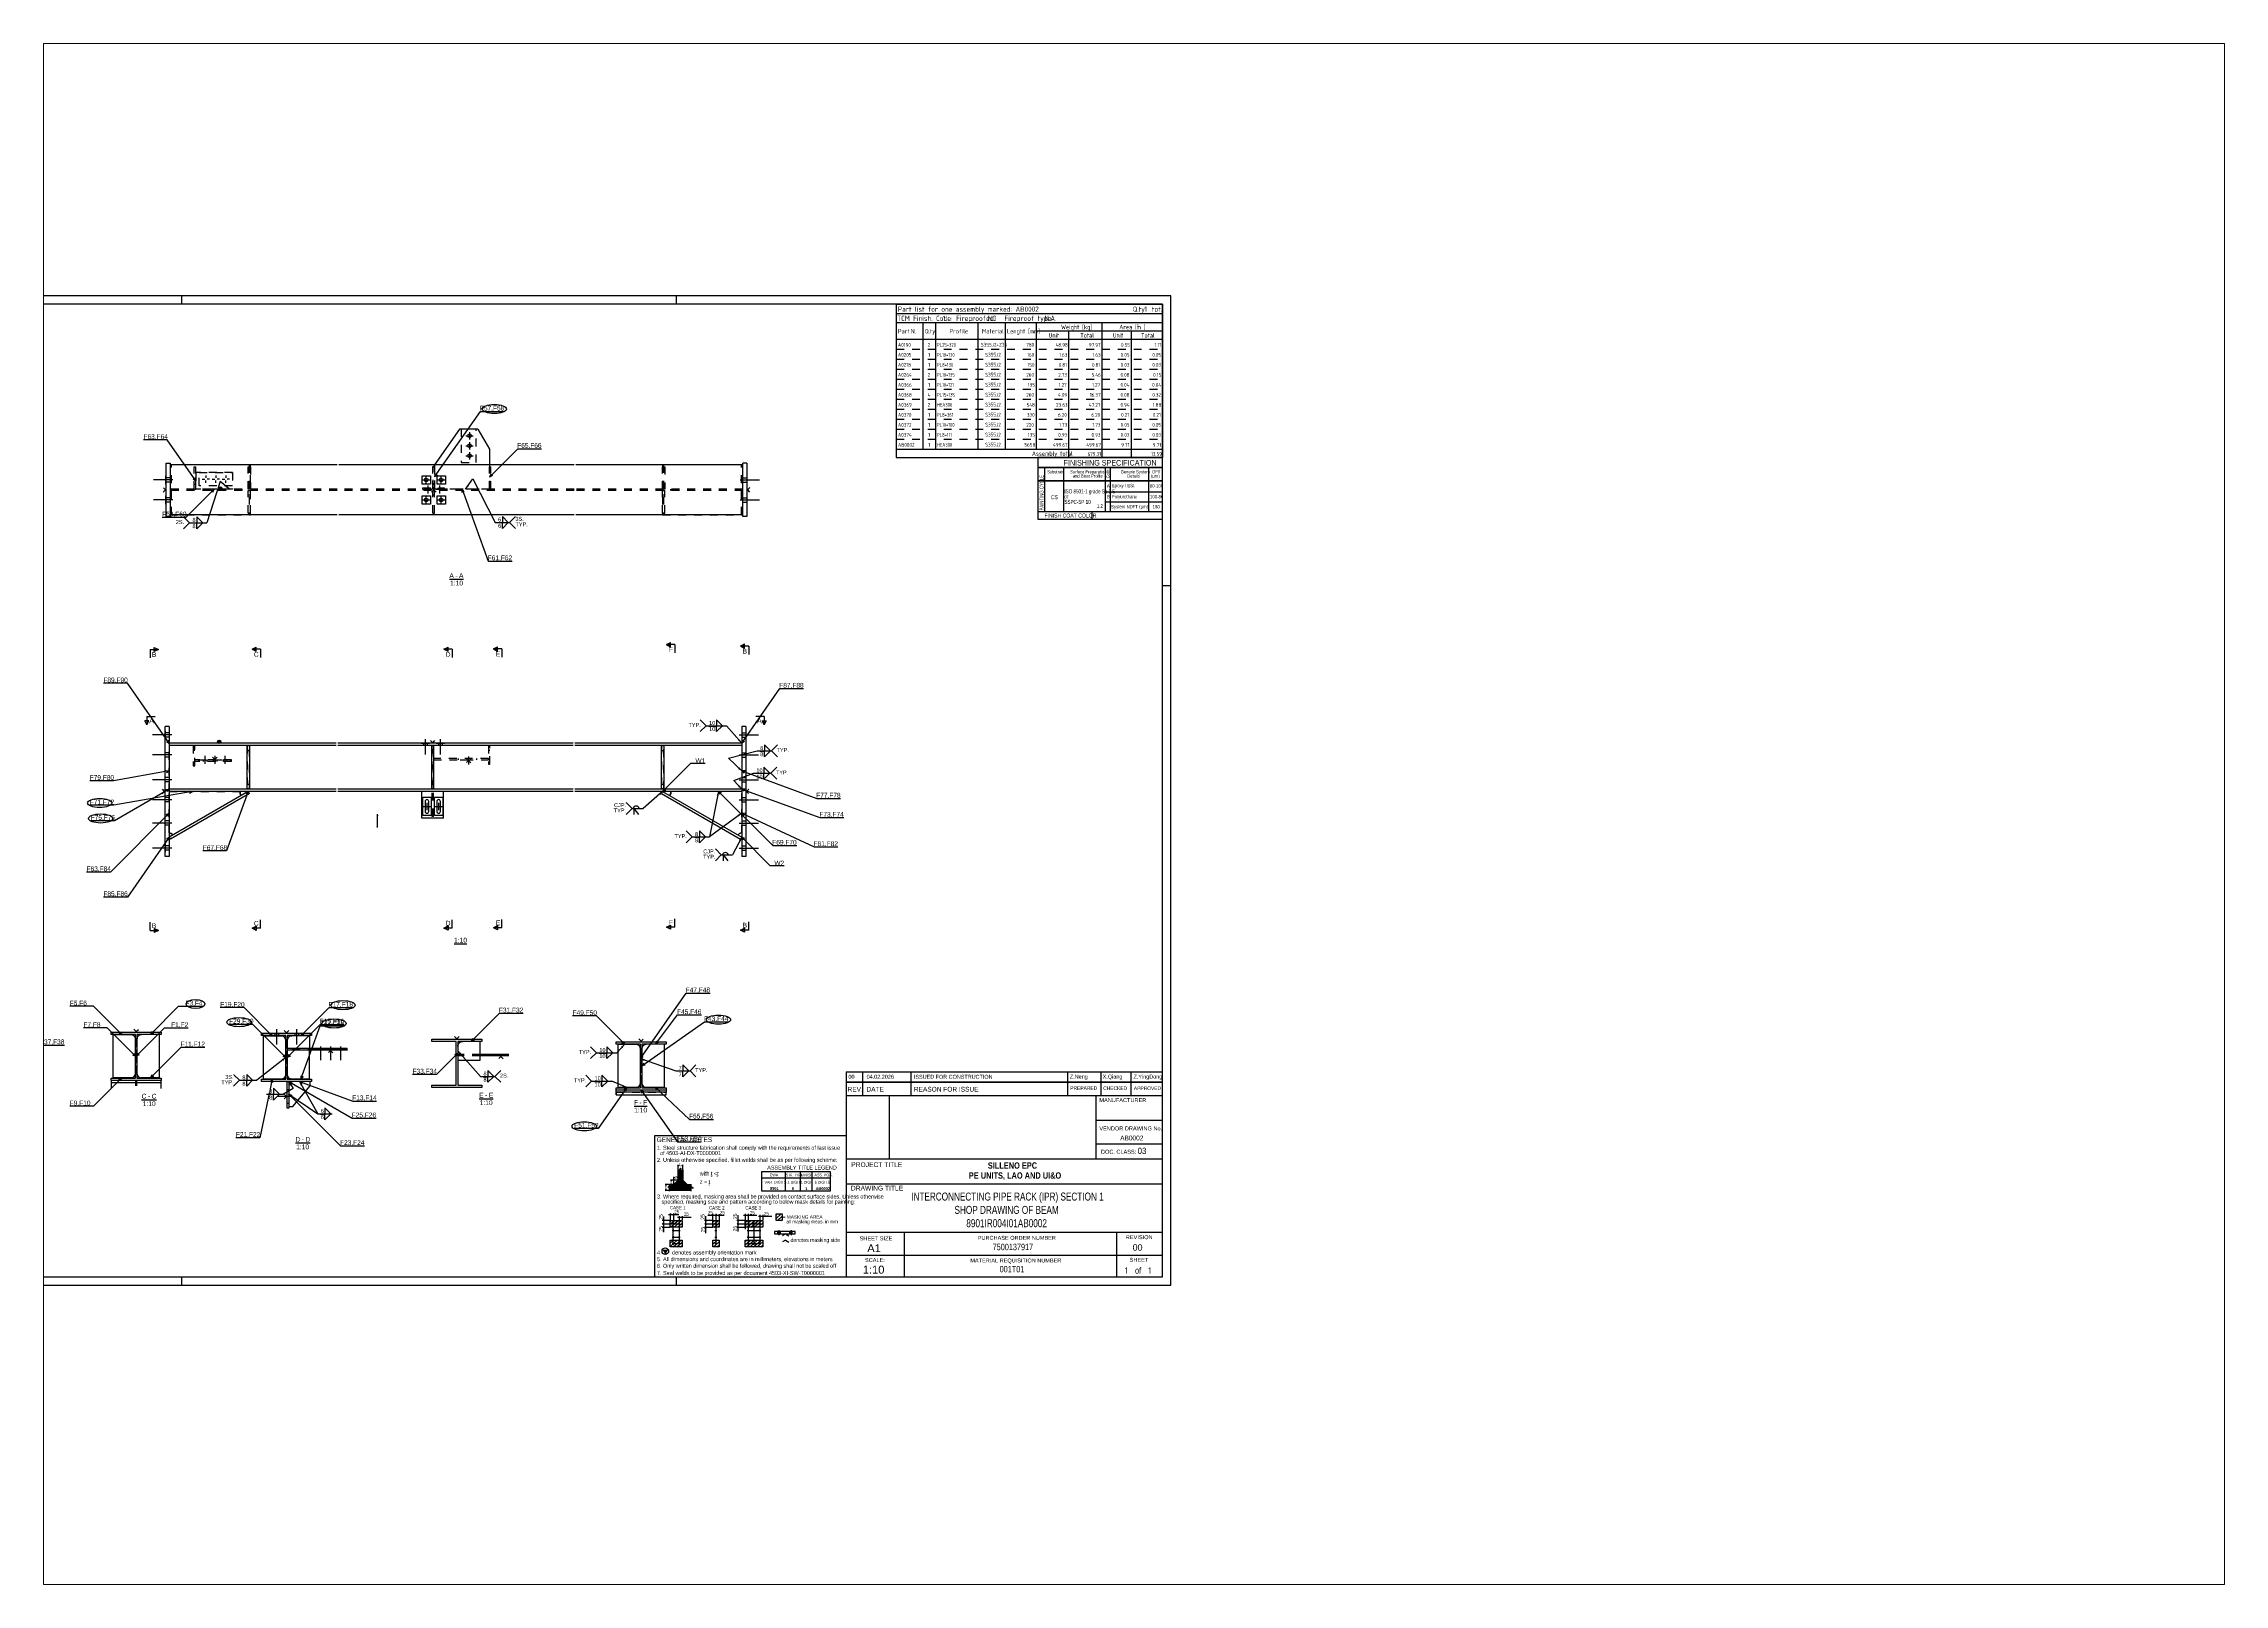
# Paper-space layout 'Layout1' of a CAD drawing. Header units: millimetres. Extents: x 0 to 841, y 0 to 594.
# The model-space entities are those that its viewports show. They can reach past a viewport. Long polylines and large blocks are cut down to what shows.
import ezdxf

# ---------------------------------------------------------------- set-up
doc = ezdxf.new("R2010")
doc.units = ezdxf.units.MM
doc.linetypes.add('DXK_LINE_DOT2', pattern=[3.9198, 1.9599, -1.9599])
doc.layers.add('Viewport layer', color=7, linetype='Continuous', plot=False)
doc.layers.add('WELD_LABELS', color=5, linetype='Continuous')
doc.styles.add('Arial', font='ARIAL.TTF', dxfattribs={"height": 0.2})
doc.styles.add('Arial Bold', font='ARIALBD.TTF', dxfattribs={"height": 0.2})
doc.styles.add('Arial Narrow', font='ARIALN.TTF', dxfattribs={"height": 0.2})
doc.styles.add('Arial Narrow Bold', font='ARIALNB.TTF', dxfattribs={"height": 0.2})
doc.styles.add('GOST type A', font='', dxfattribs={"height": 0.2})
doc.styles.add('GOST type A Bold', font='', dxfattribs={"height": 0.2})
doc.styles.add('segoeuil', font='', dxfattribs={"height": 0.2})
doc.styles.get('GOST type A').set_extended_font_data('GOST type A')
doc.styles.get('GOST type A Bold').set_extended_font_data('GOST type A', bold=True)
doc.styles.get('segoeuil').set_extended_font_data('segoeuil')

# ---------------------------------------------------------------- blocks, each defined once
blk = doc.blocks.new('Unknown-43751636-1168')
at = {"color": 5, "linetype": 'Continuous'}
for p, q in [((818.7, 283), (-22.3, 283)), ((-22.3, 283), (-22.3, -311)), ((813.7, 278), (-17.3, 278)), ((-17.3, 278), (-17.3, -306)), ((813.7, -306), (813.7, 278)), ((818.7, -311), (818.7, 283)), ((-22.3, -311), (818.7, -311)), ((-17.3, -306), (813.7, -306))]:
    blk.add_line(p, q, dxfattribs=at)
at = {"color": 7, "linetype": 'Continuous'}
for p, q in [((224.7, 278), (224.7, 283)), ((521.7, 278), (521.7, 283)), ((-17.3, 109), (-22.3, 109)), ((818.7, 109), (813.7, 109)), ((224.7, -311), (224.7, -306)), ((521.7, -311), (521.7, -306))]:
    blk.add_line(p, q, dxfattribs=at)
blk = doc.blocks.new('Unknown-43751636-11 - 2118')
at = {"color": 6, "linetype": 'Continuous'}
blk.add_line((385.3, 113), (393.8, 113), dxfattribs=at)
at = {"color": 0, "linetype": 'Continuous'}
blk.add_wipeout([(388, 113.7), (388, 116.7), (385.3, 116.7), (385.3, 113.7)], dxfattribs=at)
blk.add_wipeout([(390.2, 113.7), (390.2, 116.7), (388.9, 116.7), (388.9, 113.7)], dxfattribs=at)
blk.add_wipeout([(393.8, 113.7), (393.8, 116.7), (391.1, 116.7), (391.1, 113.7)], dxfattribs=at)
blk.add_wipeout([(393.5, 109.2), (393.5, 112.2), (385.7, 112.2), (385.7, 109.2)], dxfattribs=at)
at = {"color": 6, "linetype": 'Continuous', "style": 'Arial'}
for s, p in [('A', (385.3, 113.7)), ('1:10', (385.7, 109.2)), ('-', (388.9, 113.7)), ('A', (391.1, 113.7))]:
    blk.add_text(s, height=2.87, dxfattribs=at).set_placement(p)
blk = doc.blocks.new('Unknown-43751636-13 - 2046')
at = {"color": 6, "linetype": 'Continuous'}
blk.add_line((496.2, -203.5), (504.2, -203.5), dxfattribs=at)
at = {"color": 0, "linetype": 'Continuous'}
blk.add_wipeout([(498.6, -202.7), (498.6, -199.7), (496.2, -199.7), (496.2, -202.7)], dxfattribs=at)
blk.add_wipeout([(500.8, -202.7), (500.8, -199.7), (499.5, -199.7), (499.5, -202.7)], dxfattribs=at)
blk.add_wipeout([(504.2, -202.7), (504.2, -199.7), (501.7, -199.7), (501.7, -202.7)], dxfattribs=at)
blk.add_wipeout([(504.1, -207.2), (504.1, -204.2), (496.3, -204.2), (496.3, -207.2)], dxfattribs=at)
at = {"color": 6, "linetype": 'Continuous', "style": 'Arial'}
for s, p in [('F', (496.2, -202.7)), ('1:10', (496.3, -207.2)), ('-', (499.5, -202.7)), ('F', (501.7, -202.7))]:
    blk.add_text(s, height=2.87, dxfattribs=at).set_placement(p)
blk = doc.blocks.new('Unknown-43751636-14 - 1736')
at = {"color": 6, "linetype": 'Continuous'}
blk.add_line((403.2, -199.1), (411.6, -199.1), dxfattribs=at)
at = {"color": 0, "linetype": 'Continuous'}
blk.add_wipeout([(405.8, -198.3), (405.8, -195.3), (403.2, -195.3), (403.2, -198.3)], dxfattribs=at)
blk.add_wipeout([(408.1, -198.3), (408.1, -195.3), (406.7, -195.3), (406.7, -198.3)], dxfattribs=at)
blk.add_wipeout([(411.6, -198.3), (411.6, -195.3), (409, -195.3), (409, -198.3)], dxfattribs=at)
blk.add_wipeout([(411.3, -202.8), (411.3, -199.8), (403.5, -199.8), (403.5, -202.8)], dxfattribs=at)
at = {"color": 6, "linetype": 'Continuous', "style": 'Arial'}
for s, p in [('E', (403.2, -198.3)), ('E', (409, -198.3)), ('1:10', (403.5, -202.8)), ('-', (406.7, -198.3))]:
    blk.add_text(s, height=2.87, dxfattribs=at).set_placement(p)
blk = doc.blocks.new('Unknown-43751636-15 - 1646')
at = {"color": 6, "linetype": 'Continuous'}
blk.add_line((292.8, -225.5), (301.7, -225.5), dxfattribs=at)
at = {"color": 0, "linetype": 'Continuous'}
blk.add_wipeout([(295.7, -224.8), (295.7, -221.8), (292.8, -221.8), (292.8, -224.8)], dxfattribs=at)
blk.add_wipeout([(297.9, -224.8), (297.9, -221.8), (296.6, -221.8), (296.6, -224.8)], dxfattribs=at)
blk.add_wipeout([(301.7, -224.8), (301.7, -221.8), (298.8, -221.8), (298.8, -224.8)], dxfattribs=at)
blk.add_wipeout([(301.1, -229.3), (301.1, -226.3), (293.3, -226.3), (293.3, -229.3)], dxfattribs=at)
at = {"color": 6, "linetype": 'Continuous', "style": 'Arial'}
for s, p in [('D', (292.8, -224.8)), ('D', (298.8, -224.8)), ('1:10', (293.3, -229.3)), ('-', (296.6, -224.8))]:
    blk.add_text(s, height=2.87, dxfattribs=at).set_placement(p)
blk = doc.blocks.new('Unknown-43751636-18 - 2596')
at = {"color": 6, "linetype": 'Continuous'}
blk.add_line((388.1, -106), (395.8, -106), dxfattribs=at)
at = {"color": 0, "linetype": 'Continuous'}
blk.add_wipeout([(395.8, -105.2), (395.8, -102.2), (388.1, -102.2), (388.1, -105.2)], dxfattribs=at)
at = {"color": 6, "linetype": 'Continuous', "style": 'Arial'}
blk.add_text('1:10', height=2.87, dxfattribs=at).set_placement((388.1, -105.2))
blk = doc.blocks.new('Unknown-43751636-19 - 1362')
at = {"color": 6, "linetype": 'Continuous'}
blk.add_line((200.5, -199.7), (209.4, -199.7), dxfattribs=at)
at = {"color": 0, "linetype": 'Continuous'}
blk.add_wipeout([(203.4, -198.9), (203.4, -195.9), (200.5, -195.9), (200.5, -198.9)], dxfattribs=at)
blk.add_wipeout([(205.6, -198.9), (205.6, -195.9), (204.3, -195.9), (204.3, -198.9)], dxfattribs=at)
blk.add_wipeout([(209.4, -198.9), (209.4, -195.9), (206.5, -195.9), (206.5, -198.9)], dxfattribs=at)
blk.add_wipeout([(208.9, -203.4), (208.9, -200.4), (201.1, -200.4), (201.1, -203.4)], dxfattribs=at)
at = {"color": 6, "linetype": 'Continuous', "style": 'Arial'}
for s, p in [('C', (200.5, -198.9)), ('C', (206.5, -198.9)), ('1:10', (201.1, -203.4)), ('-', (204.3, -198.9))]:
    blk.add_text(s, height=2.87, dxfattribs=at).set_placement(p)
blk = doc.blocks.new('Surfacing-43751636-2291 - 2118')
at = {"color": 7, "linetype": 'Continuous'}
for p, q in [((215.2, 163.1), (215.1, 163.1)), ((215.1, 158.1), (215.1, 163.1)), ((215.2, 158.1), (215.1, 158.1))]:
    blk.add_line(p, q, dxfattribs=at)
at = {"color": 246, "linetype": 'DXK_LINE_DOT2'}
blk.add_line((215.2, 158.1), (215.2, 163.1), dxfattribs=at)
blk = doc.blocks.new('Part-43751636-2227 - 2118')
at = {"color": 7, "linetype": 'DXK_LINE_DOT2'}
for p, q in [((369.4, 166.9), (369.4, 167.9)), ((369.4, 167.9), (382.4, 167.9)), ((369.4, 166.9), (382.4, 166.9)), ((382.4, 166.9), (382.4, 167.9))]:
    blk.add_line(p, q, dxfattribs=at)
at = {"color": 2, "linetype": 'Continuous'}
for q in [(374.6, 165.3), (377.3, 165.2)]:
    blk.add_line((375.9, 166.6), q, dxfattribs=at)
blk = doc.blocks.new('Bolt-43751636-2163 - 2118')
at = {"color": 3, "linetype": 'Continuous'}
for p, q in [((236.9, 173), (238.4, 173)), ((239.1, 175.2), (239.1, 173.8)), ((239.1, 170.8), (239.1, 172.3)), ((241.3, 173), (239.8, 173)), ((242.9, 173), (244.4, 173)), ((245.1, 175.2), (245.1, 173.8)), ((245.1, 170.8), (245.1, 172.3)), ((247.3, 173), (245.8, 173)), ((248.9, 173), (250.4, 173)), ((251.1, 175.2), (251.1, 173.8)), ((251.1, 170.8), (251.1, 172.3)), ((253.3, 173), (251.8, 173))]:
    blk.add_line(p, q, dxfattribs=at)
blk = doc.blocks.new('Surfacing-43751636-2123 - 2118')
at = {"color": 246, "linetype": 'DXK_LINE_DOT2'}
for p, q in [((381.9, 166.9), (376.9, 166.9)), ((376.9, 166.9), (376.9, 166.9)), ((381.9, 166.9), (376.9, 166.9)), ((381.9, 166.9), (381.9, 166.9))]:
    blk.add_line(p, q, dxfattribs=at)
blk = doc.blocks.new('Surfacing-43751636-2264 - 2118')
at = {"color": 7, "linetype": 'Continuous'}
for p, q in [((368.9, 163.1), (373.9, 163.1)), ((368.9, 158.1), (368.9, 163.1)), ((373.9, 158.1), (368.9, 158.1)), ((373.9, 163.1), (373.9, 158.1))]:
    blk.add_line(p, q, dxfattribs=at)
blk = doc.blocks.new('Bolt-43751636-2136 - 2118')
at = {"color": 3, "linetype": 'Continuous'}
for p, q in [((395.2, 199.1), (399.6, 199.1)), ((397.4, 201.3), (397.4, 196.9)), ((395.2, 193.1), (399.6, 193.1)), ((395.2, 187.1), (399.6, 187.1)), ((397.4, 195.3), (397.4, 190.9)), ((397.4, 189.3), (397.4, 184.9))]:
    blk.add_line(p, q, dxfattribs=at)
for centre in [(397.4, 199.1), (397.4, 193.1), (397.4, 187.1)]:
    blk.add_circle(centre, 1.1, dxfattribs=at)
blk = doc.blocks.new('Bolt-43751636-2128 - 2118')
at = {"color": 3, "linetype": 'DXK_LINE_DOT2'}
for p, q in [((371.3, 167.9), (371.3, 166.9)), ((372.4, 169.2), (372.4, 160.9)), ((373.5, 167.9), (373.5, 166.9)), ((378.3, 167.9), (378.3, 166.9)), ((379.4, 169.2), (379.4, 160.9)), ((380.5, 167.9), (380.5, 166.9))]:
    blk.add_line(p, q, dxfattribs=at)
blk = doc.blocks.new('Part-43751636-2318 - 2118')
at = {"color": 7, "linetype": 'DXK_LINE_DOT2'}
for p, q in [((232.1, 167), (232.1, 180.5)), ((232.1, 180.5), (233.1, 180.5)), ((233.1, 167), (233.1, 180.5)), ((233.1, 169.8), (232.1, 169.8)), ((232.1, 167), (233.1, 167))]:
    blk.add_line(p, q, dxfattribs=at)
blk = doc.blocks.new('Bolt-43751636-2133 - 2118')
at = {"color": 3, "linetype": 'Continuous'}
for p, q in [((369.2, 172.6), (373.6, 172.6)), ((371.4, 170.4), (371.4, 174.8)), ((378.2, 172.6), (382.6, 172.6)), ((380.4, 170.4), (380.4, 174.8)), ((369.2, 160.6), (373.6, 160.6)), ((371.4, 158.4), (371.4, 162.8)), ((378.2, 160.6), (382.6, 160.6)), ((380.4, 158.4), (380.4, 162.8))]:
    blk.add_line(p, q, dxfattribs=at)
for centre in [(371.4, 172.6), (380.4, 172.6), (371.4, 160.6), (380.4, 160.6)]:
    blk.add_circle(centre, 1.1, dxfattribs=at)
blk = doc.blocks.new('Bolt-43751636-2134 - 2118')
at = {"color": 3, "linetype": 'Continuous'}
for p, q in [((560, 172.6), (571.5, 172.6)), ((560, 172.6), (571.5, 172.6)), ((560, 172.6), (571.5, 172.6)), ((560, 172.6), (571.5, 172.6)), ((560, 172.6), (571.5, 172.6)), ((560, 172.6), (571.5, 172.6)), ((561.5, 173.9), (564, 173.9)), ((561.5, 173.9), (564, 173.9)), ((561.5, 173.9), (564, 173.9)), ((561.5, 173.9), (564, 173.9)), ((561.5, 173.9), (564, 173.9)), ((561.5, 173.9), (564, 173.9)), ((561.5, 171.3), (564, 171.3)), ((561.5, 171.3), (564, 171.3)), ((561.5, 171.3), (564, 171.3)), ((561.5, 171.3), (564, 171.3)), ((561.5, 171.3), (564, 171.3)), ((561.5, 171.3), (564, 171.3)), ((560, 160.6), (571.5, 160.6)), ((560, 160.6), (571.5, 160.6)), ((560, 160.6), (571.5, 160.6)), ((560, 160.6), (571.5, 160.6)), ((560, 160.6), (571.5, 160.6)), ((560, 160.6), (571.5, 160.6)), ((561.5, 161.9), (564, 161.9)), ((561.5, 161.9), (564, 161.9)), ((561.5, 161.9), (564, 161.9)), ((561.5, 161.9), (564, 161.9)), ((561.5, 161.9), (564, 161.9)), ((561.5, 161.9), (564, 161.9)), ((561.5, 159.3), (564, 159.3)), ((561.5, 159.3), (564, 159.3)), ((561.5, 159.3), (564, 159.3)), ((561.5, 159.3), (564, 159.3)), ((561.5, 159.3), (564, 159.3)), ((561.5, 159.3), (564, 159.3))]:
    blk.add_line(p, q, dxfattribs=at)
blk = doc.blocks.new('Bolt-43751636-2135 - 2118')
at = {"color": 3, "linetype": 'Continuous'}
for p, q in [((219.2, 172.6), (207.7, 172.6)), ((219.2, 172.6), (207.7, 172.6)), ((219.2, 172.6), (207.7, 172.6)), ((219.2, 172.6), (207.7, 172.6)), ((219.2, 172.6), (207.7, 172.6)), ((219.2, 172.6), (207.7, 172.6)), ((217.7, 173.9), (215.2, 173.9)), ((217.7, 173.9), (215.2, 173.9)), ((217.7, 173.9), (215.2, 173.9)), ((217.7, 173.9), (215.2, 173.9)), ((217.7, 173.9), (215.2, 173.9)), ((217.7, 173.9), (215.2, 173.9)), ((217.7, 171.3), (215.2, 171.3)), ((217.7, 171.3), (215.2, 171.3)), ((217.7, 171.3), (215.2, 171.3)), ((217.7, 171.3), (215.2, 171.3)), ((217.7, 171.3), (215.2, 171.3)), ((217.7, 171.3), (215.2, 171.3)), ((219.2, 160.6), (207.7, 160.6)), ((219.2, 160.6), (207.7, 160.6)), ((219.2, 160.6), (207.7, 160.6)), ((219.2, 160.6), (207.7, 160.6)), ((219.2, 160.6), (207.7, 160.6)), ((219.2, 160.6), (207.7, 160.6)), ((217.7, 161.9), (215.2, 161.9)), ((217.7, 161.9), (215.2, 161.9)), ((217.7, 161.9), (215.2, 161.9)), ((217.7, 161.9), (215.2, 161.9)), ((217.7, 161.9), (215.2, 161.9)), ((217.7, 161.9), (215.2, 161.9)), ((217.7, 159.3), (215.2, 159.3)), ((217.7, 159.3), (215.2, 159.3)), ((217.7, 159.3), (215.2, 159.3)), ((217.7, 159.3), (215.2, 159.3)), ((217.7, 159.3), (215.2, 159.3)), ((217.7, 159.3), (215.2, 159.3))]:
    blk.add_line(p, q, dxfattribs=at)
blk = doc.blocks.new('Part-43751636-2176 - 2118')
at = {"linetype": 'Continuous'}
blk.add_hatch(color=2, dxfattribs=at).paths.add_polyline_path([(247.7, 166.6), (246.9, 168), (248.5, 168)])
at = {"color": 2, "linetype": 'Continuous'}
for p, q in [((317.9, 181.6), (217.7, 181.6)), ((460.2, 181.6), (318.9, 181.6)), ((561.5, 181.6), (461.2, 181.6)), ((247.7, 166.6), (246.9, 168)), ((246.9, 168), (248.5, 168)), ((248.5, 168), (247.7, 166.6)), ((317.9, 151.6), (217.7, 151.6)), ((460.2, 151.6), (318.9, 151.6)), ((561.5, 151.6), (461.2, 151.6))]:
    blk.add_line(p, q, dxfattribs=at)
at = {"color": 7, "linetype": 'DXK_LINE_DOT2'}
for p, q in [((217.7, 181.6), (217.7, 151.6)), ((561.5, 151.6), (561.5, 181.6)), ((317.9, 167), (217.7, 167)), ((317.9, 166.2), (217.7, 166.2)), ((460.2, 167), (318.9, 167)), ((460.2, 166.2), (318.9, 166.2)), ((561.5, 167), (461.2, 167)), ((561.5, 166.2), (461.2, 166.2))]:
    blk.add_line(p, q, dxfattribs=at)
at = {"color": 2, "linetype": 'Continuous'}
blk.add_circle((247.7, 167.5), 1, dxfattribs=at)
blk = doc.blocks.new('Surfacing-43751636-2181 - 2118')
at = {"color": 246, "linetype": 'DXK_LINE_DOT2'}
for p, q in [((401.4, 203.1), (392.4, 203.1)), ((392.4, 203.1), (392.4, 183.1)), ((401.4, 183.1), (401.4, 203.1)), ((392.4, 183.1), (401.4, 183.1))]:
    blk.add_line(p, q, dxfattribs=at)
blk = doc.blocks.new('Part-43751636-2186 - 2118')
at = {"color": 7, "linetype": 'DXK_LINE_DOT2'}
for p, q in [((513.3, 152.7), (513.3, 166.2)), ((513.3, 166.2), (514.8, 166.2)), ((514.8, 163.4), (513.3, 163.4)), ((514.8, 152.7), (514.8, 166.2)), ((513.3, 152.7), (514.8, 152.7))]:
    blk.add_line(p, q, dxfattribs=at)
blk = doc.blocks.new('Part-43751636-2191 - 2118')
at = {"color": 7, "linetype": 'DXK_LINE_DOT2'}
for p, q in [((513.3, 167), (513.3, 180.5)), ((513.3, 180.5), (514.8, 180.5)), ((514.8, 180.5), (514.8, 167)), ((514.8, 169.8), (513.3, 169.8)), ((514.8, 167), (513.3, 167))]:
    blk.add_line(p, q, dxfattribs=at)
blk = doc.blocks.new('Part-43751636-2196 - 2118')
at = {"color": 7, "linetype": 'DXK_LINE_DOT2'}
for p, q in [((375.4, 167), (375.4, 180.5)), ((375.4, 180.5), (376.4, 180.5)), ((376.4, 180.5), (376.4, 167)), ((376.4, 169.8), (375.4, 169.8)), ((376.4, 167), (375.4, 167))]:
    blk.add_line(p, q, dxfattribs=at)
blk = doc.blocks.new('Surfacing-43751636-2265 - 2118')
at = {"color": 7, "linetype": 'Continuous'}
for p, q in [((368.9, 175.1), (373.9, 175.1)), ((368.9, 170.1), (368.9, 175.1)), ((373.9, 175.1), (373.9, 170.1)), ((373.9, 170.1), (368.9, 170.1))]:
    blk.add_line(p, q, dxfattribs=at)
blk = doc.blocks.new('Part-43751636-2201 - 2118')
at = {"color": 7, "linetype": 'DXK_LINE_DOT2'}
for p, q in [((375.5, 167.9), (375.5, 180.9)), ((375.5, 180.9), (376.3, 180.9)), ((375.5, 170.4), (376.3, 170.4)), ((376.3, 180.9), (376.3, 167.9)), ((376.3, 167.9), (375.5, 167.9))]:
    blk.add_line(p, q, dxfattribs=at)
blk = doc.blocks.new('Part-43751636-2206 - 2118')
at = {"color": 7, "linetype": 'DXK_LINE_DOT2'}
for p, q in [((264.4, 152.7), (264.4, 166.2)), ((264.4, 166.2), (265.9, 166.2)), ((265.9, 163.4), (264.4, 163.4)), ((265.9, 152.7), (265.9, 166.2)), ((264.4, 152.7), (265.9, 152.7))]:
    blk.add_line(p, q, dxfattribs=at)
blk = doc.blocks.new('Part-43751636-2211 - 2118')
at = {"color": 7, "linetype": 'DXK_LINE_DOT2'}
for p, q in [((264.4, 167), (264.4, 180.5)), ((264.4, 180.5), (265.9, 180.5)), ((265.9, 180.5), (265.9, 167)), ((265.9, 169.8), (264.4, 169.8)), ((265.9, 167), (264.4, 167))]:
    blk.add_line(p, q, dxfattribs=at)
blk = doc.blocks.new('Part-43751636-2216 - 2118')
at = {"color": 2, "linetype": 'Continuous'}
for p, q in [((561.5, 150.6), (561.5, 182.6)), ((564, 182.6), (561.5, 182.6)), ((564, 182.6), (564, 150.6)), ((564.3, 166.6), (565.7, 168)), ((564.3, 166.6), (565.6, 165.3)), ((564, 150.6), (561.5, 150.6))]:
    blk.add_line(p, q, dxfattribs=at)
blk = doc.blocks.new('Part-43751636-2217 - 2118')
at = {"color": 7, "linetype": 'DXK_LINE_DOT2'}
for p, q in [((561.5, 181.6), (513.3, 181.6)), ((513.3, 181.6), (513.3, 151.6)), ((514, 181.6), (514, 151.6)), ((560.8, 151.6), (560.8, 181.6)), ((561.5, 151.6), (561.5, 181.6)), ((561.5, 167), (518.4, 167)), ((518.4, 166.2), (518.4, 167)), ((561.5, 166.2), (518.4, 166.2)), ((518.6, 166.2), (518.6, 167)), ((519, 166.2), (519, 167)), ((519, 167), (519, 166.2)), ((559.3, 166.2), (559.3, 167)), ((559.7, 166.2), (559.7, 167)), ((560.8, 166.2), (560.8, 167)), ((513.3, 151.6), (561.5, 151.6))]:
    blk.add_line(p, q, dxfattribs=at)
blk = doc.blocks.new('Surfacing-43751636-2281 - 2118')
at = {"color": 7, "linetype": 'Continuous'}
for p, q in [((564, 175.1), (564, 175.1)), ((564, 175.1), (564, 170.1)), ((564, 170.1), (564, 170.1))]:
    blk.add_line(p, q, dxfattribs=at)
at = {"color": 246, "linetype": 'DXK_LINE_DOT2'}
blk.add_line((564, 175.1), (564, 170.1), dxfattribs=at)
blk = doc.blocks.new('Surfacing-43751636-2286 - 2118')
at = {"color": 7, "linetype": 'Continuous'}
for p, q in [((564, 163.1), (564, 163.1)), ((564, 163.1), (564, 158.1)), ((564, 158.1), (564, 158.1))]:
    blk.add_line(p, q, dxfattribs=at)
at = {"color": 246, "linetype": 'DXK_LINE_DOT2'}
blk.add_line((564, 163.1), (564, 158.1), dxfattribs=at)
blk = doc.blocks.new('Part-43751636-2222 - 2118')
at = {"color": 7, "linetype": 'DXK_LINE_DOT2'}
for p, q in [((375.4, 152.7), (375.4, 166.2)), ((375.4, 166.2), (376.4, 166.2)), ((376.4, 163.4), (375.4, 163.4)), ((376.4, 152.7), (376.4, 166.2)), ((375.4, 152.7), (376.4, 152.7))]:
    blk.add_line(p, q, dxfattribs=at)
blk = doc.blocks.new('Surfacing-43751636-2311 - 2118')
at = {"color": 246, "linetype": 'DXK_LINE_DOT2'}
for p, q in [((374.9, 166.9), (369.9, 166.9)), ((369.9, 166.9), (369.9, 166.9)), ((374.9, 166.9), (369.9, 166.9)), ((374.9, 166.9), (374.9, 166.9))]:
    blk.add_line(p, q, dxfattribs=at)
blk = doc.blocks.new('Surfacing-43751636-2296 - 2118')
at = {"color": 7, "linetype": 'Continuous'}
for p, q in [((215.2, 175.1), (215.1, 175.1)), ((215.1, 170.1), (215.1, 175.1)), ((215.2, 170.1), (215.1, 170.1))]:
    blk.add_line(p, q, dxfattribs=at)
at = {"color": 246, "linetype": 'DXK_LINE_DOT2'}
blk.add_line((215.2, 170.1), (215.2, 175.1), dxfattribs=at)
blk = doc.blocks.new('Part-43751636-2232 - 2118')
at = {"color": 7, "linetype": 'DXK_LINE_DOT2'}
for p, q in [((255.1, 177), (233.1, 177)), ((233.1, 177), (233.1, 167)), ((255.1, 177), (255.1, 167)), ((255.1, 167), (233.1, 167))]:
    blk.add_line(p, q, dxfattribs=at)
blk = doc.blocks.new('Surfacing-43751636-2301 - 2118')
at = {"color": 7, "linetype": 'Continuous'}
for p, q in [((215.2, 163.1), (215.1, 163.1)), ((215.1, 158.1), (215.1, 163.1)), ((215.2, 158.1), (215.1, 158.1))]:
    blk.add_line(p, q, dxfattribs=at)
at = {"color": 246, "linetype": 'DXK_LINE_DOT2'}
blk.add_line((215.2, 158.1), (215.2, 163.1), dxfattribs=at)
blk = doc.blocks.new('Part-43751636-2237 - 2118')
at = {"color": 7, "linetype": 'DXK_LINE_DOT2'}
for p, q in [((409.4, 167), (409.4, 180.5)), ((409.4, 180.5), (410.2, 180.5)), ((410.2, 167), (410.2, 180.5)), ((410.2, 169.8), (409.4, 169.8)), ((409.4, 167), (410.2, 167))]:
    blk.add_line(p, q, dxfattribs=at)
blk = doc.blocks.new('Part-43751636-2242 - 2118')
at = {"color": 2, "linetype": 'Continuous'}
for p, q in [((215.2, 150.6), (215.2, 182.6)), ((215.2, 182.6), (217.7, 182.6)), ((217.7, 182.6), (217.7, 150.6)), ((214.9, 166.6), (213.5, 165.2)), ((214.9, 166.6), (213.6, 167.9)), ((217.7, 150.6), (215.2, 150.6))]:
    blk.add_line(p, q, dxfattribs=at)
blk = doc.blocks.new('Part-43751636-2243 - 2118')
at = {"color": 7, "linetype": 'DXK_LINE_DOT2'}
for p, q in [((265.8, 181.6), (217.7, 181.6)), ((217.7, 181.6), (217.7, 151.6)), ((218.4, 151.6), (218.4, 181.6)), ((265.1, 181.6), (265.1, 151.6)), ((265.8, 151.6), (265.8, 181.6)), ((260.8, 167), (217.7, 167)), ((260.8, 166.2), (217.7, 166.2)), ((218.3, 166.2), (218.3, 167)), ((219.5, 166.2), (219.5, 167)), ((219.9, 166.2), (219.9, 167)), ((260.1, 166.2), (260.1, 167)), ((260.2, 167), (260.2, 166.2)), ((260.5, 166.2), (260.5, 167)), ((260.8, 166.2), (260.8, 167)), ((217.7, 151.6), (265.8, 151.6))]:
    blk.add_line(p, q, dxfattribs=at)
blk = doc.blocks.new('Surfacing-43751636-2306 - 2118')
at = {"color": 7, "linetype": 'Continuous'}
for p, q in [((215.2, 175.1), (215.1, 175.1)), ((215.1, 170.1), (215.1, 175.1)), ((215.2, 170.1), (215.1, 170.1))]:
    blk.add_line(p, q, dxfattribs=at)
at = {"color": 246, "linetype": 'DXK_LINE_DOT2'}
blk.add_line((215.2, 170.1), (215.2, 175.1), dxfattribs=at)
blk = doc.blocks.new('Surfacing-43751636-2258 - 2118')
at = {"color": 7, "linetype": 'Continuous'}
for p, q in [((377.9, 175.1), (382.9, 175.1)), ((377.9, 170.1), (377.9, 175.1)), ((382.9, 175.1), (382.9, 170.1)), ((382.9, 170.1), (377.9, 170.1))]:
    blk.add_line(p, q, dxfattribs=at)
blk = doc.blocks.new('Surfacing-43751636-2259 - 2118')
at = {"color": 7, "linetype": 'Continuous'}
for p, q in [((377.9, 163.1), (382.9, 163.1)), ((377.9, 158.1), (377.9, 163.1)), ((382.9, 158.1), (377.9, 158.1)), ((382.9, 163.1), (382.9, 158.1))]:
    blk.add_line(p, q, dxfattribs=at)
blk = doc.blocks.new('Surfacing-43751636-2266 - 2118')
at = {"color": 246, "linetype": 'DXK_LINE_DOT2'}
for p, q in [((235.1, 177), (255.1, 177)), ((235.1, 169), (235.1, 177)), ((255.1, 177), (255.1, 169)), ((255.1, 169), (235.1, 169))]:
    blk.add_line(p, q, dxfattribs=at)
blk = doc.blocks.new('Surfacing-43751636-2271 - 2118')
at = {"color": 7, "linetype": 'Continuous'}
for p, q in [((564, 175.1), (564, 175.1)), ((564, 175.1), (564, 170.1)), ((564, 170.1), (564, 170.1))]:
    blk.add_line(p, q, dxfattribs=at)
at = {"color": 246, "linetype": 'DXK_LINE_DOT2'}
blk.add_line((564, 175.1), (564, 170.1), dxfattribs=at)
blk = doc.blocks.new('Surfacing-43751636-2276 - 2118')
at = {"color": 7, "linetype": 'Continuous'}
for p, q in [((564, 163.1), (564, 163.1)), ((564, 163.1), (564, 158.1)), ((564, 158.1), (564, 158.1))]:
    blk.add_line(p, q, dxfattribs=at)
at = {"color": 246, "linetype": 'DXK_LINE_DOT2'}
blk.add_line((564, 163.1), (564, 158.1), dxfattribs=at)
blk = doc.blocks.new('Part-43751636-3055 - 2118')
at = {"color": 2, "linetype": 'Continuous'}
for p, q in [((391.4, 203.1), (376.4, 181.7)), ((402.4, 203.1), (391.4, 203.1)), ((402.4, 203.1), (409.4, 191)), ((409.4, 191), (409.4, 181.6)), ((376.4, 181.7), (376.4, 181.6))]:
    blk.add_line(p, q, dxfattribs=at)
at = {"color": 7, "linetype": 'DXK_LINE_DOT2'}
for p, q in [((376.4, 181.7), (376.4, 167)), ((409.4, 181.6), (409.4, 167)), ((409.4, 167), (376.4, 167))]:
    blk.add_line(p, q, dxfattribs=at)
blk = doc.blocks.new('Part-43751636-2089 - 2046')
at = {"color": 2, "linetype": 'Continuous'}
for p, q in [((485.5, -195.1), (485.5, -193.8)), ((515.5, -195.1), (485.5, -195.1)), ((485.5, -195.1), (485.5, -196.7)), ((515.5, -193.8), (515.5, -195.1)), ((515.5, -196.7), (515.5, -195.1)), ((485.5, -196.7), (515.5, -196.7))]:
    blk.add_line(p, q, dxfattribs=at)
at = {"color": 7, "linetype": 'DXK_LINE_DOT2'}
for p, q in [((515.5, -193.8), (485.5, -193.8)), ((485.5, -195), (515.5, -195)), ((485.5, -196.7), (485.5, -195.1)), ((515.5, -196.7), (515.5, -195.1))]:
    blk.add_line(p, q, dxfattribs=at)
blk = doc.blocks.new('Part-43751636-2078 - 2046')
at = {"color": 2, "linetype": 'Continuous'}
for p, q in [((485.5, -164.8), (515.5, -164.8)), ((485.5, -166.2), (485.5, -164.8)), ((500.1, -166.2), (485.5, -166.2)), ((500.5, -164.5), (499.1, -163.1)), ((500.1, -192.4), (500.1, -166.2)), ((500.5, -164.5), (501.8, -163.2)), ((515.5, -166.2), (500.9, -166.2)), ((500.9, -166.2), (500.9, -192.4)), ((515.5, -164.8), (515.5, -166.2)), ((485.5, -193.8), (485.5, -192.4)), ((485.5, -192.4), (500.1, -192.4)), ((515.5, -193.8), (485.5, -193.8)), ((500.9, -192.4), (515.5, -192.4)), ((515.5, -192.4), (515.5, -193.8))]:
    blk.add_line(p, q, dxfattribs=at)
blk = doc.blocks.new('Part-43751636-2083 - 2046')
at = {"color": 2, "linetype": 'Continuous'}
for p, q in [((500.9, -169.1), (501, -168.4)), ((503, -166.4), (503.7, -166.3)), ((514.4, -166.3), (503.7, -166.3)), ((514.4, -166.3), (514.4, -192.3)), ((501, -190.2), (500.9, -189.5)), ((503.7, -192.3), (503, -192.2)), ((514.4, -192.3), (503.7, -192.3))]:
    blk.add_line(p, q, dxfattribs=at)
at = {"color": 7, "linetype": 'DXK_LINE_DOT2'}
for p, q in [((501, -168.4), (500.9, -169.1)), ((500.9, -189.5), (500.9, -169.1)), ((503.7, -166.3), (503, -166.4)), ((500.9, -189.5), (501, -190.2)), ((503, -192.2), (503.7, -192.3))]:
    blk.add_line(p, q, dxfattribs=at)
at = {"color": 2, "linetype": 'Continuous'}
for centre, start, end in [((503.7, -169.1), 105, 165), ((503.7, -189.5), 195, 255)]:
    blk.add_arc(centre, 2.8, start, end, dxfattribs=at)
at = {"color": 7, "linetype": 'DXK_LINE_DOT2'}
for centre, start, end in [((503.7, -169.1), 105, 165), ((503.7, -189.5), 195, 255)]:
    blk.add_arc(centre, 2.8, start, end, dxfattribs=at)
blk = doc.blocks.new('Part-43751636-2088 - 2046')
at = {"color": 2, "linetype": 'Continuous'}
for p, q in [((486.6, -192.3), (486.6, -166.3)), ((486.6, -166.3), (497.3, -166.3)), ((497.3, -166.3), (498, -166.4)), ((500, -168.4), (500.1, -169.1)), ((497.3, -192.3), (486.6, -192.3)), ((498, -192.2), (497.3, -192.3)), ((500.1, -189.5), (500, -190.2))]:
    blk.add_line(p, q, dxfattribs=at)
at = {"color": 7, "linetype": 'DXK_LINE_DOT2'}
for p, q in [((498, -166.4), (497.3, -166.3)), ((500.1, -169.1), (500, -168.4)), ((500.1, -169.1), (500.1, -189.5)), ((497.3, -192.3), (498, -192.2)), ((500, -190.2), (500.1, -189.5))]:
    blk.add_line(p, q, dxfattribs=at)
at = {"color": 2, "linetype": 'Continuous'}
for centre, start, end in [((497.3, -169.1), 15, 75), ((497.3, -189.5), 285, 345)]:
    blk.add_arc(centre, 2.8, start, end, dxfattribs=at)
at = {"color": 7, "linetype": 'DXK_LINE_DOT2'}
for centre, start, end in [((497.3, -169.1), 15, 75), ((497.3, -189.5), 285, 345)]:
    blk.add_arc(centre, 2.8, start, end, dxfattribs=at)
blk = doc.blocks.new('Part-43751636-1739 - 1736')
at = {"color": 2, "linetype": 'Continuous'}
for p, q in [((374.8, -163.3), (404.8, -163.3)), ((374.8, -164.7), (374.8, -163.3)), ((389.4, -164.7), (374.8, -164.7)), ((389.8, -163), (388.4, -161.6)), ((389.4, -190.9), (389.4, -164.7)), ((389.8, -163), (391.1, -161.7)), ((404.8, -164.7), (390.3, -164.7)), ((390.3, -164.7), (390.3, -190.9)), ((404.8, -163.3), (404.8, -164.7)), ((374.8, -192.3), (374.8, -190.9)), ((374.8, -190.9), (389.4, -190.9)), ((404.8, -192.3), (374.8, -192.3)), ((390.3, -190.9), (404.8, -190.9)), ((404.8, -190.9), (404.8, -192.3))]:
    blk.add_line(p, q, dxfattribs=at)
blk = doc.blocks.new('Part-43751636-1764 - 1736')
at = {"color": 2, "linetype": 'Continuous'}
for p, q in [((390.3, -167.5), (390.4, -166.8)), ((392.3, -164.8), (393.1, -164.7)), ((403.8, -175.8), (403.8, -164.7)), ((390.3, -175.8), (403.8, -175.8))]:
    blk.add_line(p, q, dxfattribs=at)
at = {"color": 7, "linetype": 'DXK_LINE_DOT2'}
for p, q in [((390.4, -166.8), (390.3, -167.5)), ((390.3, -167.5), (390.3, -175.8)), ((393.1, -164.7), (392.3, -164.8)), ((403.8, -164.7), (393.1, -164.7))]:
    blk.add_line(p, q, dxfattribs=at)
at = {"color": 2, "linetype": 'Continuous'}
blk.add_arc((393.1, -167.5), 2.8, 105, 165, dxfattribs=at)
at = {"color": 7, "linetype": 'DXK_LINE_DOT2'}
blk.add_arc((393.1, -167.5), 2.8, 105, 165, dxfattribs=at)
blk = doc.blocks.new('Part-43751636-3391 - 1736')
at = {"color": 7, "linetype": 'DXK_LINE_DOT2'}
for p, q in [((390.3, -173.3), (390.3, -172.5)), ((403.8, -172.5), (390.3, -172.5)), ((403.8, -173.3), (390.3, -173.3))]:
    blk.add_line(p, q, dxfattribs=at)
at = {"color": 2, "linetype": 'Continuous'}
for p, q in [((421.1, -172.5), (403.8, -172.5)), ((421.1, -173.3), (403.8, -173.3)), ((414.2, -173.3), (414.2, -172.5)), ((416.3, -173.6), (415, -174.9)), ((416.3, -173.6), (417.7, -175))]:
    blk.add_line(p, q, dxfattribs=at)
blk = doc.blocks.new('Surfacing-43751636-1709 - 1646')
at = {"color": 7, "linetype": 'Continuous'}
for p, q in [((291, -159.7), (291, -159.7)), ((291, -159.7), (296, -159.7)), ((296, -159.7), (296, -159.7))]:
    blk.add_line(p, q, dxfattribs=at)
at = {"color": 246, "linetype": 'DXK_LINE_DOT2'}
blk.add_line((291, -159.7), (296, -159.7), dxfattribs=at)
blk = doc.blocks.new('Surfacing-43751636-1678 - 1646')
at = {"color": 30, "linetype": 'Continuous'}
for p, q in [((324, -169.7), (304, -169.7)), ((304, -169.7), (304, -169.8)), ((324, -169.8), (304, -169.8)), ((324, -169.7), (324, -169.8))]:
    blk.add_line(p, q, dxfattribs=at)
blk = doc.blocks.new('Part-43751636-1654 - 1646')
at = {"color": 2, "linetype": 'Continuous'}
for p, q in [((287.9, -164), (288, -163.3)), ((290, -161.3), (290.7, -161.2)), ((301.4, -161.2), (290.7, -161.2)), ((301.4, -161.2), (301.4, -168.9)), ((301.4, -187.2), (301.4, -169.7)), ((288, -185.2), (287.9, -184.4)), ((290.7, -187.2), (290, -187.1)), ((301.4, -187.2), (290.7, -187.2))]:
    blk.add_line(p, q, dxfattribs=at)
at = {"color": 7, "linetype": 'DXK_LINE_DOT2'}
for p, q in [((288, -163.3), (287.9, -164)), ((287.9, -184.4), (287.9, -164)), ((290.7, -161.2), (290, -161.3)), ((301.4, -168.9), (301.4, -169.7)), ((287.9, -184.4), (288, -185.2)), ((290, -187.1), (290.7, -187.2))]:
    blk.add_line(p, q, dxfattribs=at)
at = {"color": 2, "linetype": 'Continuous'}
for centre, start, end in [((290.7, -164), 105, 165), ((290.7, -184.4), 195, 255)]:
    blk.add_arc(centre, 2.8, start, end, dxfattribs=at)
at = {"color": 7, "linetype": 'DXK_LINE_DOT2'}
for centre, start, end in [((290.7, -164), 105, 165), ((290.7, -184.4), 195, 255)]:
    blk.add_arc(centre, 2.8, start, end, dxfattribs=at)
blk = doc.blocks.new('Surfacing-43751636-1679 - 1646')
at = {"color": 7, "linetype": 'Continuous'}
for p, q in [((287.8, -192.2), (287.8, -192.2)), ((287.8, -203.2), (287.8, -192.2)), ((287.8, -203.2), (287.8, -203.2))]:
    blk.add_line(p, q, dxfattribs=at)
at = {"color": 246, "linetype": 'DXK_LINE_DOT2'}
blk.add_line((287.8, -203.2), (287.8, -192.2), dxfattribs=at)
blk = doc.blocks.new('Part-43751636-1655 - 1646')
at = {"color": 7, "linetype": 'DXK_LINE_DOT2'}
for p, q in [((288.8, -188.7), (288.8, -203.7)), ((301.8, -188.7), (288.8, -188.7))]:
    blk.add_line(p, q, dxfattribs=at)
at = {"color": 2, "linetype": 'Continuous'}
for p, q in [((291.3, -203.7), (301.8, -191.2)), ((301.8, -191.2), (301.8, -188.7)), ((288.8, -203.7), (291.3, -203.7))]:
    blk.add_line(p, q, dxfattribs=at)
blk = doc.blocks.new('Part-43751636-1658 - 1646')
at = {"color": 2, "linetype": 'Continuous'}
for p, q in [((287.5, -197.7), (286.2, -196.4)), ((287.8, -204.7), (287.8, -188.7)), ((288.8, -188.7), (288.8, -204.7)), ((287.5, -197.7), (286.1, -199.1)), ((288.8, -204.7), (287.8, -204.7))]:
    blk.add_line(p, q, dxfattribs=at)
at = {"color": 7, "linetype": 'DXK_LINE_DOT2'}
blk.add_line((287.8, -188.7), (288.8, -188.7), dxfattribs=at)
blk = doc.blocks.new('Part-43751636-1673 - 1646')
at = {"color": 2, "linetype": 'Continuous'}
for p, q in [((273.6, -187.2), (273.6, -161.2)), ((273.6, -161.2), (284.3, -161.2)), ((284.3, -161.2), (285, -161.3)), ((287, -163.3), (287.1, -164)), ((284.3, -187.2), (273.6, -187.2)), ((285, -187.1), (284.3, -187.2)), ((287.1, -184.4), (287, -185.2))]:
    blk.add_line(p, q, dxfattribs=at)
at = {"color": 7, "linetype": 'DXK_LINE_DOT2'}
for p, q in [((285, -161.3), (284.3, -161.2)), ((287.1, -164), (287, -163.3)), ((287.1, -164), (287.1, -184.4)), ((284.3, -187.2), (285, -187.1)), ((287, -185.2), (287.1, -184.4))]:
    blk.add_line(p, q, dxfattribs=at)
at = {"color": 2, "linetype": 'Continuous'}
for centre, start, end in [((284.3, -164), 15, 75), ((284.3, -184.4), 285, 345)]:
    blk.add_arc(centre, 2.8, start, end, dxfattribs=at)
at = {"color": 7, "linetype": 'DXK_LINE_DOT2'}
for centre, start, end in [((284.3, -164), 15, 75), ((284.3, -184.4), 285, 345)]:
    blk.add_arc(centre, 2.8, start, end, dxfattribs=at)
blk = doc.blocks.new('Bolt-43751636-1680 - 1646')
at = {"color": 3, "linetype": 'Continuous'}
for p, q in [((288.8, -193.6), (287.8, -193.6)), ((288.8, -193.6), (287.8, -193.6)), ((290.1, -197.7), (281.8, -197.7)), ((290.1, -197.7), (281.8, -197.7)), ((288.8, -201.8), (287.8, -201.8)), ((288.8, -201.8), (287.8, -201.8))]:
    blk.add_line(p, q, dxfattribs=at)
blk = doc.blocks.new('Bolt-43751636-1681 - 1646')
at = {"color": 3, "linetype": 'Continuous'}
for p, q in [((280.4, -159.7), (280.4, -161.1)), ((280.4, -159.7), (280.4, -161.1)), ((281.5, -157.3), (281.5, -166.5)), ((281.5, -157.3), (281.5, -166.5)), ((282.6, -159.7), (282.6, -161.1)), ((282.6, -159.7), (282.6, -161.1)), ((292.4, -159.7), (292.4, -161.1)), ((292.4, -159.7), (292.4, -161.1)), ((293.5, -157.3), (293.5, -166.5)), ((293.5, -157.3), (293.5, -166.5)), ((294.6, -159.7), (294.6, -161.1)), ((294.6, -159.7), (294.6, -161.1))]:
    blk.add_line(p, q, dxfattribs=at)
blk = doc.blocks.new('Bolt-43751636-1684 - 1646')
at = {"color": 3, "linetype": 'Continuous'}
for p, q in [((306.9, -168.9), (306.9, -169.7)), ((308, -167.7), (308, -175.9)), ((309.1, -168.9), (309.1, -169.7)), ((312.9, -168.9), (312.9, -169.7)), ((314, -167.7), (314, -175.9)), ((315.1, -168.9), (315.1, -169.7)), ((318.9, -168.9), (318.9, -169.7)), ((320, -167.7), (320, -175.9)), ((321.1, -168.9), (321.1, -169.7))]:
    blk.add_line(p, q, dxfattribs=at)
blk = doc.blocks.new('Part-43751636-1686 - 1646')
at = {"color": 2, "linetype": 'Continuous'}
for p, q in [((272.5, -159.7), (302.5, -159.7)), ((272.5, -161.1), (272.5, -159.7)), ((287.1, -161.1), (272.5, -161.1)), ((287.5, -159.4), (286.1, -158)), ((287.1, -187.3), (287.1, -161.1)), ((287.5, -159.4), (288.8, -158.1)), ((302.5, -161.1), (287.9, -161.1)), ((287.9, -161.1), (287.9, -187.3)), ((302.5, -159.7), (302.5, -161.1)), ((272.5, -188.7), (272.5, -187.3)), ((272.5, -187.3), (287.1, -187.3)), ((302.5, -188.7), (272.5, -188.7)), ((287.9, -187.3), (302.5, -187.3)), ((302.5, -187.3), (302.5, -188.7))]:
    blk.add_line(p, q, dxfattribs=at)
blk = doc.blocks.new('Surfacing-43751636-1688 - 1646')
at = {"color": 7, "linetype": 'Continuous'}
for p, q in [((287.8, -192.2), (287.8, -192.2)), ((287.8, -203.2), (287.8, -192.2)), ((287.8, -203.2), (287.8, -203.2))]:
    blk.add_line(p, q, dxfattribs=at)
at = {"color": 246, "linetype": 'DXK_LINE_DOT2'}
blk.add_line((287.8, -203.2), (287.8, -192.2), dxfattribs=at)
blk = doc.blocks.new('Surfacing-43751636-1698 - 1646')
at = {"color": 7, "linetype": 'Continuous'}
for p, q in [((291, -159.7), (291, -159.7)), ((291, -159.7), (296, -159.7)), ((296, -159.7), (296, -159.7))]:
    blk.add_line(p, q, dxfattribs=at)
at = {"color": 246, "linetype": 'DXK_LINE_DOT2'}
blk.add_line((291, -159.7), (296, -159.7), dxfattribs=at)
blk = doc.blocks.new('Surfacing-43751636-1699 - 1646')
at = {"color": 7, "linetype": 'Continuous'}
for p, q in [((279, -159.7), (279, -159.7)), ((279, -159.7), (284, -159.7)), ((284, -159.7), (284, -159.7))]:
    blk.add_line(p, q, dxfattribs=at)
at = {"color": 246, "linetype": 'DXK_LINE_DOT2'}
blk.add_line((279, -159.7), (284, -159.7), dxfattribs=at)
blk = doc.blocks.new('Part-43751636-3345 - 1646')
at = {"color": 7, "linetype": 'DXK_LINE_DOT2'}
for p, q in [((324, -168.9), (287.9, -168.9)), ((287.9, -168.9), (287.9, -169.7)), ((324, -169.7), (287.9, -169.7)), ((302.6, -169.7), (302.6, -168.9)), ((324, -169.7), (324, -168.9))]:
    blk.add_line(p, q, dxfattribs=at)
at = {"color": 2, "linetype": 'Continuous'}
for p, q in [((324, -168.9), (287.9, -168.9)), ((287.9, -168.9), (287.9, -169.7)), ((287.9, -169.7), (324, -169.7)), ((314, -170), (312.7, -171.3)), ((314, -170), (315.4, -171.4)), ((324, -169.7), (324, -168.9))]:
    blk.add_line(p, q, dxfattribs=at)
blk = doc.blocks.new('Surfacing-43751636-1704 - 1646')
at = {"color": 7, "linetype": 'Continuous'}
for p, q in [((279, -159.7), (279, -159.7)), ((279, -159.7), (284, -159.7)), ((284, -159.7), (284, -159.7))]:
    blk.add_line(p, q, dxfattribs=at)
at = {"color": 246, "linetype": 'DXK_LINE_DOT2'}
blk.add_line((279, -159.7), (284, -159.7), dxfattribs=at)
blk = doc.blocks.new('Part-43751636-2808 - 2596')
at = {"color": 7, "linetype": 'DXK_LINE_DOT2'}
for p, q in [((231.5, 13.1), (231.5, 1)), ((232.5, 13.1), (231.5, 13.1)), ((232.5, 1), (232.5, 13.1)), ((231.5, 10.3), (232.5, 10.3)), ((231.5, 1), (232.5, 1))]:
    blk.add_line(p, q, dxfattribs=at)
blk = doc.blocks.new('Surfacing-43751636-2680 - 2596')
at = {"color": 7, "linetype": 'Continuous'}
for p, q in [((377.3, 14.5), (377.3, 14.6)), ((377.3, 14.6), (382.3, 14.6)), ((382.3, 14.5), (382.3, 14.6))]:
    blk.add_line(p, q, dxfattribs=at)
at = {"color": 246, "linetype": 'DXK_LINE_DOT2'}
blk.add_line((377.3, 14.5), (382.3, 14.5), dxfattribs=at)
blk = doc.blocks.new('Bolt-43751636-2616 - 2596')
at = {"color": 3, "linetype": 'Continuous'}
for p, q in [((559.4, 19.5), (570.9, 19.5)), ((559.4, 19.5), (570.9, 19.5)), ((560.9, 20.8), (563.4, 20.8)), ((560.9, 20.8), (563.4, 20.8)), ((560.9, 18.2), (563.4, 18.2)), ((560.9, 18.2), (563.4, 18.2)), ((559.4, 7.5), (570.9, 7.5)), ((559.4, 7.5), (570.9, 7.5)), ((560.9, 8.8), (563.4, 8.8)), ((560.9, 8.8), (563.4, 8.8)), ((560.9, 6.2), (563.4, 6.2)), ((560.9, 6.2), (563.4, 6.2)), ((559.4, -7.5), (570.9, -7.5)), ((559.4, -7.5), (570.9, -7.5)), ((560.9, -6.2), (563.4, -6.2)), ((560.9, -6.2), (563.4, -6.2)), ((560.9, -8.8), (563.4, -8.8)), ((560.9, -8.8), (563.4, -8.8)), ((559.4, -19.5), (570.9, -19.5)), ((559.4, -19.5), (570.9, -19.5)), ((560.9, -18.2), (563.4, -18.2)), ((560.9, -18.2), (563.4, -18.2)), ((560.9, -20.8), (563.4, -20.8)), ((560.9, -20.8), (563.4, -20.8)), ((559.4, -33.5), (570.9, -33.5)), ((559.4, -33.5), (570.9, -33.5)), ((560.9, -32.2), (563.4, -32.2)), ((560.9, -32.2), (563.4, -32.2)), ((560.9, -34.8), (563.4, -34.8)), ((560.9, -34.8), (563.4, -34.8)), ((559.4, -48.5), (570.9, -48.5)), ((559.4, -48.5), (570.9, -48.5)), ((560.9, -47.2), (563.4, -47.2)), ((560.9, -47.2), (563.4, -47.2)), ((560.9, -49.8), (563.4, -49.8)), ((560.9, -49.8), (563.4, -49.8))]:
    blk.add_line(p, q, dxfattribs=at)
blk = doc.blocks.new('Surfacing-43751636-2720 - 2596')
at = {"color": 7, "linetype": 'Continuous'}
for p, q in [((214.6, -46), (214.55, -46)), ((214.55, -46), (214.55, -51)), ((214.6, -51), (214.55, -51))]:
    blk.add_line(p, q, dxfattribs=at)
at = {"color": 246, "linetype": 'DXK_LINE_DOT2'}
blk.add_line((214.6, -46), (214.6, -51), dxfattribs=at)
blk = doc.blocks.new('Part-43751636-2656 - 2596')
at = {"color": 7, "linetype": 'DXK_LINE_DOT2'}
for p, q in [((375.7, -14.5), (374.9, -14.5)), ((374.9, -29.5), (374.9, -14.5)), ((375.7, -17), (374.9, -17)), ((375.7, -29.5), (375.7, -14.5)), ((375.7, -29.5), (374.9, -29.5))]:
    blk.add_line(p, q, dxfattribs=at)
blk = doc.blocks.new('Surfacing-43751636-2601 - 2596')
at = {"color": 7, "linetype": 'Continuous'}
for p, q in [((376.3, -29), (376.3, -18)), ((376.3, -18), (381.3, -18)), ((381.3, -18), (381.3, -29)), ((381.3, -29), (376.3, -29))]:
    blk.add_line(p, q, dxfattribs=at)
blk = doc.blocks.new('Bolt-43751636-2622 - 2596')
at = {"color": 3, "linetype": 'DXK_LINE_DOT2'}
for p, q in [((395.7, 5.3), (395.7, 4.5)), ((395.7, 5.3), (395.7, 4.5)), ((395.7, 5.3), (395.7, 4.5)), ((396.8, 6.5), (396.8, -1.7)), ((396.8, 6.5), (396.8, -1.7)), ((396.8, 6.5), (396.8, -1.7)), ((397.9, 5.3), (397.9, 4.5)), ((397.9, 5.3), (397.9, 4.5)), ((397.9, 5.3), (397.9, 4.5))]:
    blk.add_line(p, q, dxfattribs=at)
blk = doc.blocks.new('Bolt-43751636-2606 - 2596')
at = {"color": 3, "linetype": 'Continuous'}
for p, q in [((369.6, -23.5), (374, -23.5)), ((370.8, -20.1), (370.7, -20.5)), ((370.7, -20.5), (370.7, -26.5)), ((371.1, -19.7), (370.8, -20.1)), ((371.4, -19.5), (371.1, -19.7)), ((371.8, -19.4), (371.4, -19.5)), ((372.3, -19.5), (371.8, -19.4)), ((371.8, -19.4), (371.8, -19.4)), ((371.8, -21.3), (371.8, -25.7)), ((372.6, -19.7), (372.3, -19.5)), ((372.8, -20.1), (372.6, -19.7)), ((372.9, -20.5), (372.8, -20.1)), ((372.9, -26.5), (372.9, -20.5)), ((376.6, -23.5), (381, -23.5)), ((377.8, -20.1), (377.7, -20.5)), ((377.7, -20.5), (377.7, -26.5)), ((378.1, -19.7), (377.8, -20.1)), ((378.4, -19.5), (378.1, -19.7)), ((378.8, -19.4), (378.4, -19.5)), ((379.3, -19.5), (378.8, -19.4)), ((378.8, -19.4), (378.8, -19.4)), ((378.8, -21.3), (378.8, -25.7)), ((379.6, -19.7), (379.3, -19.5)), ((379.8, -20.1), (379.6, -19.7)), ((379.9, -20.5), (379.8, -20.1)), ((379.9, -26.5), (379.9, -20.5)), ((370.7, -26.5), (370.8, -26.9)), ((370.8, -26.9), (371.1, -27.3)), ((371.1, -27.3), (371.4, -27.5)), ((371.4, -27.5), (371.8, -27.6)), ((371.8, -27.6), (372.3, -27.5)), ((371.8, -27.6), (371.8, -27.6)), ((372.3, -27.5), (372.6, -27.3)), ((372.6, -27.3), (372.8, -26.9)), ((372.8, -26.9), (372.9, -26.5)), ((377.7, -26.5), (377.8, -26.9)), ((377.8, -26.9), (378.1, -27.3)), ((378.1, -27.3), (378.4, -27.5)), ((378.4, -27.5), (378.8, -27.6)), ((378.8, -27.6), (379.3, -27.5)), ((378.8, -27.6), (378.8, -27.6)), ((379.3, -27.5), (379.6, -27.3)), ((379.6, -27.3), (379.8, -26.9)), ((379.8, -26.9), (379.9, -26.5))]:
    blk.add_line(p, q, dxfattribs=at)
blk = doc.blocks.new('Bolt-43751636-2627 - 2596')
at = {"color": 3, "linetype": 'DXK_LINE_DOT2'}
for p, q in [((237.4, 4.5), (237.4, 3.5)), ((238.5, 6.95), (238.5, -1.3)), ((239.6, 4.5), (239.6, 3.5)), ((243.4, 4.5), (243.4, 3.5)), ((244.5, 6.95), (244.5, -1.3)), ((245.6, 4.5), (245.6, 3.5)), ((249.4, 4.5), (249.4, 3.5)), ((250.5, 6.95), (250.5, -1.3)), ((251.6, 4.5), (251.6, 3.5))]:
    blk.add_line(p, q, dxfattribs=at)
blk = doc.blocks.new('Surfacing-43751636-2675 - 2596')
at = {"color": 7, "linetype": 'Continuous'}
for p, q in [((377.3, 14.5), (377.3, 14.6)), ((377.3, 14.6), (382.3, 14.6)), ((382.3, 14.5), (382.3, 14.6))]:
    blk.add_line(p, q, dxfattribs=at)
at = {"color": 246, "linetype": 'DXK_LINE_DOT2'}
blk.add_line((377.3, 14.5), (382.3, 14.5), dxfattribs=at)
blk = doc.blocks.new('Bolt-43751636-2611 - 2596')
at = {"color": 3, "linetype": 'Continuous'}
for p, q in [((369.7, 14.5), (369.7, 13.1)), ((369.7, 14.5), (369.7, 13.1)), ((370.8, 16.9), (370.8, 7.7)), ((370.8, 16.9), (370.8, 7.7)), ((371.9, 14.5), (371.9, 13.1)), ((371.9, 14.5), (371.9, 13.1)), ((378.7, 14.5), (378.7, 13.1)), ((378.7, 14.5), (378.7, 13.1)), ((379.8, 16.9), (379.8, 7.7)), ((379.8, 16.9), (379.8, 7.7)), ((380.9, 14.5), (380.9, 13.1)), ((380.9, 14.5), (380.9, 13.1))]:
    blk.add_line(p, q, dxfattribs=at)
blk = doc.blocks.new('Surfacing-43751636-2685 - 2596')
at = {"color": 7, "linetype": 'Continuous'}
for p, q in [((368.3, 14.5), (368.3, 14.6)), ((368.3, 14.6), (373.3, 14.6)), ((373.3, 14.5), (373.3, 14.6))]:
    blk.add_line(p, q, dxfattribs=at)
at = {"color": 246, "linetype": 'DXK_LINE_DOT2'}
blk.add_line((368.3, 14.5), (373.3, 14.5), dxfattribs=at)
blk = doc.blocks.new('Bolt-43751636-2621 - 2596')
at = {"color": 3, "linetype": 'Continuous'}
for p, q in [((218.6, 19.5), (207.1, 19.5)), ((218.6, 19.5), (207.1, 19.5)), ((217.1, 20.8), (214.6, 20.8)), ((217.1, 20.8), (214.6, 20.8)), ((217.1, 18.2), (214.6, 18.2)), ((217.1, 18.2), (214.6, 18.2)), ((218.6, 7.5), (207.1, 7.5)), ((218.6, 7.5), (207.1, 7.5)), ((217.1, 8.8), (214.6, 8.8)), ((217.1, 8.8), (214.6, 8.8)), ((217.1, 6.2), (214.6, 6.2)), ((217.1, 6.2), (214.6, 6.2)), ((218.6, -7.5), (207.1, -7.5)), ((218.6, -7.5), (207.1, -7.5)), ((217.1, -6.2), (214.6, -6.2)), ((217.1, -6.2), (214.6, -6.2)), ((217.1, -8.8), (214.6, -8.8)), ((217.1, -8.8), (214.6, -8.8)), ((218.6, -19.5), (207.1, -19.5)), ((218.6, -19.5), (207.1, -19.5)), ((217.1, -18.2), (214.6, -18.2)), ((217.1, -18.2), (214.6, -18.2)), ((217.1, -20.8), (214.6, -20.8)), ((217.1, -20.8), (214.6, -20.8)), ((218.6, -33.5), (207.1, -33.5)), ((218.6, -33.5), (207.1, -33.5)), ((217.1, -32.2), (214.6, -32.2)), ((217.1, -32.2), (214.6, -32.2)), ((217.1, -34.8), (214.6, -34.8)), ((217.1, -34.8), (214.6, -34.8)), ((218.6, -48.5), (207.1, -48.5)), ((218.6, -48.5), (207.1, -48.5)), ((217.1, -47.2), (214.6, -47.2)), ((217.1, -47.2), (214.6, -47.2)), ((217.1, -49.8), (214.6, -49.8)), ((217.1, -49.8), (214.6, -49.8))]:
    blk.add_line(p, q, dxfattribs=at)
blk = doc.blocks.new('Part-43751636-2630 - 2596')
at = {"linetype": 'Continuous'}
blk.add_hatch(color=2, dxfattribs=at).paths.add_polyline_path([(247.1, 14.5), (246.3, 15.9), (247.9, 15.9)])
at = {"color": 2, "linetype": 'Continuous'}
for p, q in [((317.3, 14.5), (217.1, 14.5)), ((317.3, 13.1), (217.1, 13.1)), ((247.1, 14.5), (246.3, 15.9)), ((246.3, 15.9), (247.9, 15.9)), ((247.9, 15.9), (247.1, 14.5)), ((459.6, 14.5), (318.3, 14.5)), ((459.6, 13.1), (318.3, 13.1)), ((375.3, 14.8), (373.9, 16.2)), ((375.3, 14.8), (376.6, 16.1)), ((560.9, 14.5), (460.6, 14.5)), ((560.9, 13.1), (460.6, 13.1)), ((317.3, -13.1), (217.1, -13.1)), ((317.3, -14.5), (217.1, -14.5)), ((459.6, -13.1), (318.3, -13.1)), ((459.6, -14.5), (318.3, -14.5)), ((560.9, -13.1), (460.6, -13.1)), ((560.9, -14.5), (460.6, -14.5))]:
    blk.add_line(p, q, dxfattribs=at)
at = {"color": 7, "linetype": 'DXK_LINE_DOT2'}
for p, q in [((217.1, -14.5), (217.1, 14.5)), ((560.9, 14.5), (560.9, -14.5))]:
    blk.add_line(p, q, dxfattribs=at)
at = {"color": 2, "linetype": 'Continuous'}
blk.add_circle((247.1, 15.4), 1, dxfattribs=at)
blk = doc.blocks.new('Surfacing-43751636-2695 - 2596')
at = {"color": 246, "linetype": 'DXK_LINE_DOT2'}
for p, q in [((234.5, 4.5), (234.5, 4.55)), ((234.5, 4.55), (254.5, 4.55)), ((234.5, 4.5), (254.5, 4.5)), ((254.5, 4.5), (254.5, 4.55))]:
    blk.add_line(p, q, dxfattribs=at)
blk = doc.blocks.new('Part-43751636-2631 - 2596')
at = {"color": 7, "linetype": 'DXK_LINE_DOT2'}
for p, q in [((512.7, 13), (512.7, -13)), ((514.2, 13), (512.7, 13)), ((512.7, 10.2), (514.2, 10.2)), ((514.2, -13), (514.2, 13)), ((512.7, -10.2), (514.2, -10.2)), ((512.7, -13), (514.2, -13))]:
    blk.add_line(p, q, dxfattribs=at)
blk = doc.blocks.new('Part-43751636-2632 - 2596')
at = {"color": 2, "linetype": 'Continuous'}
for p, q in [((514.2, 13), (512.7, 13)), ((512.7, -13), (512.7, 13)), ((514.2, 13), (514.2, -13)), ((514.2, -13), (512.7, -13))]:
    blk.add_line(p, q, dxfattribs=at)
at = {"color": 7, "linetype": 'DXK_LINE_DOT2'}
for p, q in [((512.7, 10.2), (514.2, 10.2)), ((512.7, -10.2), (514.2, -10.2))]:
    blk.add_line(p, q, dxfattribs=at)
blk = doc.blocks.new('Part-43751636-2637 - 2596')
at = {"color": 2, "linetype": 'Continuous'}
for p, q in [((513.4, -14.5), (512.7, -15.7)), ((512.7, -15.7), (560.2, -43.1)), ((513.4, -14.5), (560.9, -41.9)), ((518, -16.4), (517.8, -17)), ((518, -16.4), (518.3, -15.8)), ((518.3, -15.8), (518.4, -15.2)), ((518.4, -14.5), (518.4, -15.2)), ((559.1, -40.1), (558.7, -40.6)), ((559.6, -39.7), (559.1, -40.1)), ((560.2, -39.5), (559.6, -39.7)), ((560.9, -39.4), (560.2, -39.5)), ((560.9, -41.9), (560.2, -43.1))]:
    blk.add_line(p, q, dxfattribs=at)
at = {"color": 7, "linetype": 'DXK_LINE_DOT2'}
for p, q in [((518.3, -15.8), (518, -16.4)), ((518.4, -15.2), (518.3, -15.8)), ((560.9, -14.5), (518.4, -14.5)), ((560.9, -39.4), (560.9, -14.5)), ((559.1, -40.1), (559.6, -39.7)), ((559.6, -39.7), (560.2, -39.5))]:
    blk.add_line(p, q, dxfattribs=at)
blk = doc.blocks.new('Part-43751636-2642 - 2596')
at = {"color": 2, "linetype": 'Continuous'}
for p, q in [((563.4, 24.5), (560.9, 24.5)), ((560.9, 24.5), (560.9, -53.5)), ((563.4, 24.5), (563.4, -53.5)), ((563.7, -14.5), (565.1, -13.1)), ((563.7, -14.5), (565, -15.8)), ((563.4, -53.5), (560.9, -53.5))]:
    blk.add_line(p, q, dxfattribs=at)
blk = doc.blocks.new('Part-43751636-2643 - 2596')
at = {"color": 7, "linetype": 'DXK_LINE_DOT2'}
for p, q in [((263.8, 13), (263.8, -12.6)), ((265.3, 13), (263.8, 13)), ((263.8, 10.2), (265.3, 10.2)), ((265.3, -12.6), (265.3, 13)), ((263.8, -10.2), (265.3, -10.2)), ((263.8, -12.6), (263.8, -13)), ((263.8, -13), (265.3, -13)), ((265.3, -12.6), (265.3, -13))]:
    blk.add_line(p, q, dxfattribs=at)
blk = doc.blocks.new('Part-43751636-2644 - 2596')
at = {"color": 2, "linetype": 'Continuous'}
for p, q in [((265.3, 13), (263.8, 13)), ((263.8, -13), (263.8, 13)), ((265.3, 13), (265.3, -13)), ((265.3, -13), (263.8, -13))]:
    blk.add_line(p, q, dxfattribs=at)
at = {"color": 7, "linetype": 'DXK_LINE_DOT2'}
for p, q in [((263.8, 10.2), (265.3, 10.2)), ((263.8, -10.2), (265.3, -10.2))]:
    blk.add_line(p, q, dxfattribs=at)
blk = doc.blocks.new('Part-43751636-2649 - 2596')
at = {"color": 2, "linetype": 'Continuous'}
for p, q in [((264.5, -14.5), (217.1, -41.9)), ((265.2, -15.7), (217.8, -43.1)), ((259.5, -14.5), (259.6, -15.2)), ((259.6, -15.2), (259.7, -15.8)), ((259.7, -15.8), (259.9, -16.4)), ((260.2, -17), (259.9, -16.4)), ((265.2, -15.7), (264.5, -14.5)), ((217.7, -39.5), (217.1, -39.4)), ((217.1, -41.9), (217.8, -43.1)), ((218.3, -39.7), (217.7, -39.5)), ((218.9, -40.1), (218.3, -39.7)), ((219.3, -40.6), (218.9, -40.1))]:
    blk.add_line(p, q, dxfattribs=at)
at = {"color": 7, "linetype": 'DXK_LINE_DOT2'}
for p, q in [((217.1, -14.5), (259.5, -14.5)), ((217.1, -39.4), (217.1, -14.5)), ((259.7, -15.8), (259.6, -15.2)), ((259.9, -16.4), (259.7, -15.8)), ((217.7, -39.5), (218.3, -39.7)), ((218.3, -39.7), (218.9, -40.1))]:
    blk.add_line(p, q, dxfattribs=at)
blk = doc.blocks.new('Part-43751636-4316 - 2596')
at = {"color": 7, "linetype": 'DXK_LINE_DOT2'}
for p, q in [((375.8, 5.3), (375.8, 4.5)), ((408.8, 5.3), (375.8, 5.3)), ((375.8, 4.5), (408.8, 4.5)), ((390.8, 4.5), (390.8, 5.3)), ((401.8, 4.5), (401.8, 5.3)), ((408.8, 4.5), (408.8, 5.3))]:
    blk.add_line(p, q, dxfattribs=at)
at = {"color": 2, "linetype": 'Continuous'}
for q in [(395.5, 2.9), (398.2, 2.8)]:
    blk.add_line((396.8, 4.2), q, dxfattribs=at)
blk = doc.blocks.new('Part-43751636-2654 - 2596')
at = {"color": 2, "linetype": 'Continuous'}
for p, q in [((214.6, -53.5), (214.6, 24.5)), ((217.1, 24.5), (214.6, 24.5)), ((217.1, 24.5), (217.1, -53.5)), ((214.3, -14.5), (212.9, -15.9)), ((214.3, -14.5), (213, -13.2)), ((217.1, -53.5), (214.6, -53.5))]:
    blk.add_line(p, q, dxfattribs=at)
blk = doc.blocks.new('Part-43751636-2655 - 2596')
at = {"color": 7, "linetype": 'DXK_LINE_DOT2'}
for p, q in [((374.8, 13), (374.8, -12.6)), ((375.8, 13), (374.8, 13)), ((374.8, 10.2), (375.8, 10.2)), ((375.8, -12.6), (375.8, 13)), ((374.8, -10.2), (375.8, -10.2)), ((374.8, -12.6), (374.8, -13)), ((374.8, -13), (375.8, -13)), ((375.8, -12.6), (375.8, -13))]:
    blk.add_line(p, q, dxfattribs=at)
blk = doc.blocks.new('Part-43751636-2657 - 2596')
at = {"color": 7, "linetype": 'DXK_LINE_DOT2'}
for p, q in [((408.8, 13.1), (408.8, 2)), ((409.6, 13.1), (408.8, 13.1)), ((409.6, 2), (409.6, 13.1)), ((408.8, 10.3), (409.6, 10.3)), ((408.8, 2), (409.6, 2))]:
    blk.add_line(p, q, dxfattribs=at)
blk = doc.blocks.new('Part-43751636-2658 - 2596')
at = {"color": 7, "linetype": 'DXK_LINE_DOT2'}
for p, q in [((254.5, 4.5), (232.5, 4.5)), ((232.5, 3.5), (232.5, 4.5)), ((254.5, 3.5), (232.5, 3.5)), ((254.5, 3.5), (254.5, 4.5))]:
    blk.add_line(p, q, dxfattribs=at)
at = {"color": 2, "linetype": 'Continuous'}
for q in [(243.1, 6.2), (245.8, 6.1)]:
    blk.add_line((244.5, 4.8), q, dxfattribs=at)
blk = doc.blocks.new('Part-43751636-2659 - 2596')
at = {"color": 2, "linetype": 'Continuous'}
for p, q in [((368.8, -30.5), (368.8, -14.5)), ((381.8, -30.5), (381.8, -14.5)), ((381.8, -30.5), (368.8, -30.5))]:
    blk.add_line(p, q, dxfattribs=at)
at = {"color": 7, "linetype": 'DXK_LINE_DOT2'}
blk.add_line((381.8, -14.5), (368.8, -14.5), dxfattribs=at)
blk = doc.blocks.new('Part-43751636-2660 - 2596')
at = {"color": 2, "linetype": 'Continuous'}
for p, q in [((375.8, 13), (374.8, 13)), ((374.8, -13), (374.8, 13)), ((375.8, 13), (375.8, -13)), ((375.8, -13), (374.8, -13))]:
    blk.add_line(p, q, dxfattribs=at)
at = {"color": 7, "linetype": 'DXK_LINE_DOT2'}
for p, q in [((374.8, 10.2), (375.8, 10.2)), ((374.8, -10.2), (375.8, -10.2))]:
    blk.add_line(p, q, dxfattribs=at)
blk = doc.blocks.new('Surfacing-43751636-2690 - 2596')
at = {"color": 7, "linetype": 'Continuous'}
for p, q in [((368.3, 14.5), (368.3, 14.6)), ((368.3, 14.6), (373.3, 14.6)), ((373.3, 14.5), (373.3, 14.6))]:
    blk.add_line(p, q, dxfattribs=at)
at = {"color": 246, "linetype": 'DXK_LINE_DOT2'}
blk.add_line((368.3, 14.5), (373.3, 14.5), dxfattribs=at)
blk = doc.blocks.new('Surfacing-43751636-2700 - 2596')
at = {"color": 7, "linetype": 'Continuous'}
for p, q in [((563.4, -46), (563.4, -46)), ((563.4, -46), (563.4, -51)), ((563.4, -51), (563.4, -51))]:
    blk.add_line(p, q, dxfattribs=at)
at = {"color": 246, "linetype": 'DXK_LINE_DOT2'}
blk.add_line((563.4, -46), (563.4, -51), dxfattribs=at)
blk = doc.blocks.new('Surfacing-43751636-2705 - 2596')
at = {"color": 7, "linetype": 'Continuous'}
for p, q in [((563.4, -46), (563.4, -46)), ((563.4, -46), (563.4, -51)), ((563.4, -51), (563.4, -51))]:
    blk.add_line(p, q, dxfattribs=at)
at = {"color": 246, "linetype": 'DXK_LINE_DOT2'}
blk.add_line((563.4, -46), (563.4, -51), dxfattribs=at)
blk = doc.blocks.new('Surfacing-43751636-2710 - 2596')
at = {"color": 7, "linetype": 'Continuous'}
for p, q in [((563.4, 22), (563.4, 22)), ((563.4, 22), (563.4, 17)), ((563.4, 17), (563.4, 17))]:
    blk.add_line(p, q, dxfattribs=at)
at = {"color": 246, "linetype": 'DXK_LINE_DOT2'}
blk.add_line((563.4, 22), (563.4, 17), dxfattribs=at)
blk = doc.blocks.new('Surfacing-43751636-2715 - 2596')
at = {"color": 7, "linetype": 'Continuous'}
for p, q in [((563.4, 22), (563.4, 22)), ((563.4, 22), (563.4, 17)), ((563.4, 17), (563.4, 17))]:
    blk.add_line(p, q, dxfattribs=at)
at = {"color": 246, "linetype": 'DXK_LINE_DOT2'}
blk.add_line((563.4, 22), (563.4, 17), dxfattribs=at)
blk = doc.blocks.new('Surfacing-43751636-2725 - 2596')
at = {"color": 7, "linetype": 'Continuous'}
for p, q in [((214.6, -46), (214.55, -46)), ((214.55, -46), (214.55, -51)), ((214.6, -51), (214.55, -51))]:
    blk.add_line(p, q, dxfattribs=at)
at = {"color": 246, "linetype": 'DXK_LINE_DOT2'}
blk.add_line((214.6, -46), (214.6, -51), dxfattribs=at)
blk = doc.blocks.new('Surfacing-43751636-2730 - 2596')
at = {"color": 7, "linetype": 'Continuous'}
for p, q in [((214.6, 22), (214.55, 22)), ((214.55, 22), (214.55, 17)), ((214.6, 17), (214.55, 17))]:
    blk.add_line(p, q, dxfattribs=at)
at = {"color": 246, "linetype": 'DXK_LINE_DOT2'}
blk.add_line((214.6, 22), (214.6, 17), dxfattribs=at)
blk = doc.blocks.new('Surfacing-43751636-2735 - 2596')
at = {"color": 7, "linetype": 'Continuous'}
for p, q in [((214.6, 22), (214.55, 22)), ((214.55, 22), (214.55, 17)), ((214.6, 17), (214.55, 17))]:
    blk.add_line(p, q, dxfattribs=at)
at = {"color": 246, "linetype": 'DXK_LINE_DOT2'}
blk.add_line((214.6, 22), (214.6, 17), dxfattribs=at)
blk = doc.blocks.new('Surfacing-43751636-2736 - 2596')
at = {"color": 7, "linetype": 'Continuous'}
for p, q in [((369.3, -29), (369.3, -18)), ((369.3, -18), (374.3, -18)), ((374.3, -18), (374.3, -29)), ((374.3, -29), (369.3, -29))]:
    blk.add_line(p, q, dxfattribs=at)
blk = doc.blocks.new('Surfacing-43751636-2737 - 2596')
at = {"color": 246, "linetype": 'DXK_LINE_DOT2'}
for p, q in [((391.8, 4.5), (400.8, 4.5)), ((391.8, 4.5), (391.8, 4.5)), ((391.8, 4.5), (400.8, 4.5)), ((400.8, 4.5), (400.8, 4.5))]:
    blk.add_line(p, q, dxfattribs=at)
blk = doc.blocks.new('Part-43751636-1410 - 1362')
at = {"color": 2, "linetype": 'Continuous'}
for p, q in [((182.2, -188), (182.2, -192.9)), ((182.2, -189.2), (212.2, -189.2)), ((212.2, -192.9), (212.2, -188))]:
    blk.add_line(p, q, dxfattribs=at)
at = {"color": 7, "linetype": 'DXK_LINE_DOT2'}
for p, q in [((212.2, -188), (182.2, -188)), ((196.8, -188), (196.8, -191.3)), ((196.8, -188.7), (197.6, -188.7)), ((196.8, -189.9), (197.6, -189.9)), ((196.8, -190.5), (197.6, -190.5)), ((197.6, -191.3), (197.6, -188))]:
    blk.add_line(p, q, dxfattribs=at)
blk = doc.blocks.new('Part-43751636-1386 - 1362')
at = {"color": 2, "linetype": 'Continuous'}
for p, q in [((182.2, -159), (212.2, -159)), ((182.2, -160.4), (182.2, -159)), ((196.8, -160.4), (182.2, -160.4)), ((197.2, -158.7), (195.8, -157.3)), ((196.8, -186.6), (196.8, -160.4)), ((197.2, -158.7), (198.5, -157.4)), ((212.2, -160.4), (197.6, -160.4)), ((197.6, -160.4), (197.6, -186.6)), ((212.2, -159), (212.2, -160.4)), ((182.2, -188), (182.2, -186.6)), ((182.2, -186.6), (196.8, -186.6)), ((212.2, -188), (182.2, -188)), ((197.6, -186.6), (212.2, -186.6)), ((212.2, -186.6), (212.2, -188))]:
    blk.add_line(p, q, dxfattribs=at)
blk = doc.blocks.new('Part-43751636-1409 - 1362')
at = {"color": 2, "linetype": 'Continuous'}
for p, q in [((183.3, -186.5), (183.3, -160.5)), ((183.3, -160.5), (194, -160.5)), ((194, -160.5), (194.7, -160.6)), ((196.7, -162.6), (196.8, -163.3)), ((194, -186.5), (183.3, -186.5)), ((194.7, -186.4), (194, -186.5)), ((196.8, -183.7), (196.7, -184.4))]:
    blk.add_line(p, q, dxfattribs=at)
at = {"color": 7, "linetype": 'DXK_LINE_DOT2'}
for p, q in [((194.7, -160.6), (194, -160.5)), ((196.8, -163.3), (196.7, -162.6)), ((196.8, -163.3), (196.8, -183.7)), ((194, -186.5), (194.7, -186.4)), ((196.7, -184.4), (196.8, -183.7))]:
    blk.add_line(p, q, dxfattribs=at)
at = {"color": 2, "linetype": 'Continuous'}
for centre, start, end in [((194, -163.3), 15, 75), ((194, -183.7), 285, 345)]:
    blk.add_arc(centre, 2.8, start, end, dxfattribs=at)
at = {"color": 7, "linetype": 'DXK_LINE_DOT2'}
for centre, start, end in [((194, -163.3), 15, 75), ((194, -183.7), 285, 345)]:
    blk.add_arc(centre, 2.8, start, end, dxfattribs=at)
blk = doc.blocks.new('Part-43751636-1405 - 1362')
at = {"color": 2, "linetype": 'Continuous'}
for p, q in [((197.6, -163.3), (197.7, -162.6)), ((199.7, -160.6), (200.4, -160.5)), ((211.1, -160.5), (200.4, -160.5)), ((211.1, -160.5), (211.1, -186.5)), ((197.7, -184.4), (197.6, -183.7)), ((200.4, -186.5), (199.7, -186.4)), ((211.1, -186.5), (200.4, -186.5))]:
    blk.add_line(p, q, dxfattribs=at)
at = {"color": 7, "linetype": 'DXK_LINE_DOT2'}
for p, q in [((197.7, -162.6), (197.6, -163.3)), ((197.6, -183.7), (197.6, -163.3)), ((200.4, -160.5), (199.7, -160.6)), ((197.6, -183.7), (197.7, -184.4)), ((199.7, -186.4), (200.4, -186.5))]:
    blk.add_line(p, q, dxfattribs=at)
at = {"color": 2, "linetype": 'Continuous'}
for centre, start, end in [((200.4, -163.3), 105, 165), ((200.4, -183.7), 195, 255)]:
    blk.add_arc(centre, 2.8, start, end, dxfattribs=at)
at = {"color": 7, "linetype": 'DXK_LINE_DOT2'}
for centre, start, end in [((200.4, -163.3), 105, 165), ((200.4, -183.7), 195, 255)]:
    blk.add_arc(centre, 2.8, start, end, dxfattribs=at)
blk = doc.blocks.new('0_TCM_4503_AIVD_AD_PAINTING_SYSTEM-43751636-16114')
at = {"color": 7, "linetype": 'Continuous'}
for p, q in [((813.7, 186), (738.7, 186)), ((738.7, 186), (738.7, 180)), ((813.7, 180), (813.7, 186)), ((738.7, 180), (813.7, 180)), ((813.7, 180), (738.7, 180)), ((738.7, 180), (738.7, 172)), ((738.7, 172), (813.7, 172)), ((813.7, 172), (738.7, 172)), ((738.7, 172), (738.7, 149)), ((742.7, 180), (742.7, 172)), ((742.7, 172), (742.7, 153.5)), ((754.2, 180), (754.2, 172)), ((754.2, 172), (754.2, 153.5)), ((779.2, 180), (779.2, 172)), ((779.2, 172), (779.2, 153.5)), ((782.2, 180), (782.2, 172)), ((782.2, 172), (782.2, 153.5)), ((805.2, 180), (805.2, 172)), ((805.2, 172), (805.2, 153.5)), ((813.7, 172), (813.7, 180)), ((813.7, 149), (813.7, 172)), ((779.2, 165.5), (813.7, 165.5)), ((779.2, 159.5), (813.7, 159.5)), ((813.2, 153.5), (738.7, 153.5)), ((738.7, 149), (813.7, 149)), ((771.2, 153.5), (771.2, 149))]:
    blk.add_line(p, q, dxfattribs=at)
at = {"color": 7, "style": 'Arial Narrow', "width": 0.9}
blk.add_text('FINISHING SPECIFICATION', height=3.34, dxfattribs=at).set_placement((754.2, 181.2))
at = {"color": 7, "linetype": 'Continuous', "style": 'Arial Narrow'}
for s, height, width, p in [('PAINTING CYCLE', 2.386, 0.75, (742.2, 154.2)), ('Coat', 1.91, 0.9, (781.7, 173.5))]:
    blk.add_text(s, height=height, rotation=90, dxfattribs=dict(at, width=width)).set_placement(p)
for s, height, width, p in [('Substrate', 1.91, 0.9, (744.3, 176.5)), ('Surface Preparation', 1.909, 0.9, (758.2, 176.5)), ('and Blast Profile', 1.909, 0.9, (759.8, 174)), ('Epoxy / ESI,', 2.004, 0.9, (783.2, 168.2)), ('Generic System', 1.909, 0.9, (788.5, 176.5)), ('Details', 1.91, 0.9, (792.5, 174)), ('DFT', 1.91, 0.9, (807.5, 176.5)), ('CS', 2.39, 0.9, (746.6, 161)), ('or ^M', 2.39, 0.8, (754.7, 161.4)), ('SSPC-SP 10', 2.39, 0.8, (754.7, 158.2)), ('ISO 8501-1 grade Sa 2.5^M', 2.386, 0.8, (754.7, 164.5)), ('1.2', 2, 0.9, (774.2, 156)), ('A', 2, 0.9, (780.2, 168)), ('B', 2, 0.9, (780.2, 161.5)), ('System NDFT (µm)', 2.004, 0.9, (782.7, 155.5)), ('Polyurethane', 2.004, 0.9, (783.2, 161.5)), ('80-100', 2, 0.9, (806, 168)), ('100-80', 2, 0.9, (806.1, 161.5)), ('180', 2, 0.9, (807.7, 155.5)), ('FINISH COAT COLOR', 2.386, 0.9, (742.7, 150))]:
    blk.add_text(s, height=height, dxfattribs=dict(at, width=width)).set_placement(p)
blk.add_text('(µm)', height=1.91, dxfattribs=at).set_placement((806.6, 174))
blk = doc.blocks.new('0_TCM_4503_AIVD_AD_TITLE_BLOCK-43751636-16110')
at = {"color": 4, "linetype": 'Continuous'}
for q in [(623.7, -306), (813.7, -197)]:
    blk.add_line((623.7, -197), q, dxfattribs=at)
at = {"color": 7, "linetype": 'Continuous'}
for p, q in [((649.7, -235), (649.7, -197)), ((773.7, -235), (773.7, -197)), ((813.7, -306), (813.7, -197)), ((813.7, -212), (773.7, -212)), ((623.7, -235), (813.7, -235)), ((773.7, -226), (813.7, -226)), ((623.7, -250), (813.7, -250)), ((623.7, -279), (813.7, -279)), ((658.7, -306), (658.7, -279)), ((786.2, -306), (786.2, -279)), ((623.7, -293), (813.7, -293)), ((623.7, -306), (813.7, -306))]:
    blk.add_line(p, q, dxfattribs=at)
for s, height, style, width, p in [('MANUFACTURER', 2.388, 'Arial', 0.88, (775.7, -201)), ('VENDOR DRAWING No.', 2.388, 'Arial', 0.88, (775.7, -218)), ('DOC. CLASS:', 2.388, 'Arial', 0.8, (776.7, -232)), ('PE UNITS, LAO AND UI&O', 3.818, 'Arial Bold', 0.8, (697.3, -247)), ('SILLENO EPC', 3.818, 'Arial Bold', 0.8, (708.7, -241)), ('SHEET SIZE', 2.39, 'Arial', 0.88, (631.7, -284)), ('REVISION', 2.39, 'Arial', 0.88, (791.6, -283.3)), ('SCALE:', 2.39, 'Arial', 0.88, (634.9, -297)), ('1', 3.73, 'segoeuil', 0.88, (790.7, -304)), ('SHEET', 2.39, 'Arial', 0.88, (793.9, -296.9)), ('of', 3.82, 'Arial', 0.8, (797.1, -304)), ('1', 3.73, 'segoeuil', 0.88, (804.7, -304))]:
    blk.add_text(s, height=height, dxfattribs=dict(at, style=style, width=width)).set_placement(p)
at = {"color": 3, "linetype": 'Continuous', "style": 'Arial Narrow'}
blk.add_text('AB0002', height=2.86, dxfattribs=at).set_placement((788.2, -224))
at = {"color": 1, "linetype": 'Continuous', "style": 'Arial', "width": 0.88}
blk.add_text('03', height=3.82, dxfattribs=at).set_placement((798.7, -232.2))
at = {"color": 7, "linetype": 'Continuous', "style": 'Arial'}
for s, height, p in [('PROJECT TITLE', 2.865, (626.7, -240)), ('DRAWING TITLE', 2.865, (626.5, -254.1)), ('A1', 4.78, (636.3, -291.1)), ('PURCHASE ORDER NUMBER', 2.388, (702.7, -283.7)), ('00', 3.82, (795.7, -290.2)), ('MATERIAL REQUISITION NUMBER', 2.388, (698.2, -297.3))]:
    blk.add_text(s, height=height, dxfattribs=at).set_placement(p)
at = {"color": 2, "style": 'Arial Narrow', "width": 0.9}
blk.add_text('INTERCONNECTING PIPE RACK (IPR) SECTION 1', height=4.772, dxfattribs=at).set_placement((662.7, -260.1))
at = {"color": 2, "linetype": 'Continuous', "style": 'Arial Narrow', "width": 0.9}
for s, p in [('SHOP DRAWING OF BEAM', (688.7, -268.1)), ('8901IR004I01AB0002', (695.8, -276.1))]:
    blk.add_text(s, height=4.772, dxfattribs=at).set_placement(p)
at = {"color": 3, "style": 'Arial Narrow'}
for s, p in [('7500137917', (711.6, -289.9)), ('001T01', (715.8, -303.2))]:
    blk.add_text(s, height=3.82, dxfattribs=at).set_placement(p)
at = {"color": 7, "style": 'Arial'}
blk.add_text('1:10', height=4.78, dxfattribs=at).set_placement((633.6, -304))
blk = doc.blocks.new('0_TCM_4503_AIVD_AD_NOTE_BLOCK-43751636-16111')
at = {"linetype": 'Continuous'}
for points in [[(520.1, -250.5), (522.7, -250.5), (522.7, -247.9)], [(525.6, -250.5), (528.2, -250.5), (525.6, -247.9)], [(519.5, -274), (519.9, -274), (519.6, -274)], [(519.5, -274), (519.9, -274.1), (519.9, -274)], [(519.6, -274.1), (519.9, -274.1), (519.5, -274)], [(519.6, -273.9), (519.9, -273.9), (519.7, -273.8)], [(519.6, -273.9), (519.9, -273.9), (519.9, -273.9)], [(519.6, -273.9), (519.9, -273.9), (519.6, -273.9)], [(519.6, -274), (519.9, -274), (519.9, -274)], [(519.7, -273.8), (519.9, -273.8), (519.9, -273.8)], [(519.7, -273.8), (519.9, -273.8), (519.7, -273.8)], [(519.7, -273.8), (519.9, -273.9), (519.9, -273.8)], [(519.8, -273.7), (519.9, -273.8), (519.9, -273.7)], [(519.8, -273.8), (519.9, -273.8), (519.8, -273.7)], [(519.9, -273.8), (520, -273.8), (520, -273.8)], [(519.9, -273.8), (520, -273.8), (519.9, -273.8)], [(519.9, -273.9), (520.1, -273.9), (520.1, -273.9)], [(519.9, -273.9), (520.1, -273.9), (519.9, -273.9)], [(519.9, -274), (520.2, -274), (520.1, -274)], [(519.9, -274), (520.2, -274), (519.9, -274)], [(519.9, -274), (520.1, -274.1), (520.2, -274)], [(519.9, -274.1), (520.1, -274.1), (519.9, -274)], [(519.9, -274.2), (520, -274.2), (520.1, -274.2)], [(519.9, -274.2), (520, -274.2), (519.9, -274.2)], [(523.1, -273.9), (523.3, -273.9), (523.3, -273.9)], [(523.1, -273.9), (523.3, -273.9), (523.1, -273.9)], [(523.1, -273.9), (523.3, -274), (523.3, -273.9)], [(523.1, -274), (523.3, -274), (523.1, -273.9)], [(523.1, -274.2), (523.3, -274.2), (523.3, -274.2)], [(523.2, -274.2), (523.3, -274.2), (523.1, -274.2)], [(523.2, -274.2), (523.3, -274.3), (523.3, -274.2)], [(523.3, -274.3), (523.3, -274.3), (523.2, -274.2)], [(523.3, -273.7), (523.5, -273.8), (523.4, -273.7)], [(523.3, -273.8), (523.5, -273.8), (523.3, -273.7)], [(523.3, -273.8), (523.5, -273.8), (523.5, -273.8)], [(523.3, -273.8), (523.5, -273.8), (523.3, -273.8)], [(523.3, -273.8), (523.6, -273.9), (523.5, -273.8)], [(523.3, -273.9), (523.6, -273.9), (523.3, -273.8)], [(523.3, -273.9), (523.6, -273.9), (523.6, -273.9)], [(523.3, -273.9), (523.6, -273.9), (523.3, -273.9)], [(523.3, -274.2), (523.5, -274.3), (523.5, -274.2)], [(523.3, -274.3), (523.5, -274.3), (523.3, -274.2)], [(545.1, -273.9), (545.4, -273.9), (545.2, -273.9)], [(545.2, -273.9), (545.4, -273.9), (545.4, -273.9)], [(545.2, -273.9), (545.4, -273.9), (545.2, -273.9)], [(545.2, -273.9), (545.4, -273.9), (545.4, -273.9)], [(545.4, -273.8), (545.6, -273.9), (545.6, -273.8)], [(545.4, -273.9), (545.6, -273.9), (545.4, -273.8)], [(545.4, -274), (545.7, -274), (545.7, -274)], [(545.4, -274), (545.7, -274), (545.4, -274)], [(545.4, -274.2), (545.6, -274.2), (545.7, -274.2)], [(545.4, -274.2), (545.6, -274.2), (545.4, -274.2)], [(545.4, -274.2), (545.6, -274.3), (545.6, -274.2)], [(545.4, -274.3), (545.6, -274.3), (545.4, -274.2)], [(545.4, -274.3), (545.6, -274.3), (545.6, -274.3)], [(545.4, -274.3), (545.6, -274.3), (545.4, -274.3)], [(564.5, -273.9), (564.8, -273.9), (564.6, -273.9)], [(564.5, -274.1), (564.8, -274.1), (564.8, -274.1)], [(564.6, -274.1), (564.8, -274.1), (564.5, -274.1)], [(564.6, -273.8), (564.8, -273.8), (564.8, -273.8)], [(564.6, -273.8), (564.8, -273.8), (564.6, -273.8)], [(564.6, -273.8), (564.6, -273.8), (564.8, -273.8)], [(564.6, -273.9), (564.8, -273.9), (564.8, -273.9)], [(564.6, -274.2), (564.8, -274.2), (564.8, -274.2)], [(564.6, -274.2), (564.8, -274.2), (564.6, -274.2)], [(564.6, -274.2), (564.6, -274.2), (564.8, -274.2)], [(564.6, -274.2), (564.8, -274.3), (564.8, -274.2)], [(564.7, -274.3), (564.8, -274.3), (564.6, -274.2)], [(564.8, -273.8), (565, -273.8), (564.9, -273.8)], [(564.8, -273.8), (565, -273.8), (564.8, -273.8)], [(564.8, -273.8), (565, -273.9), (565, -273.8)], [(564.8, -273.9), (565, -273.9), (564.8, -273.8)], [(564.8, -273.9), (565, -273.9), (565, -273.9)], [(564.8, -273.9), (565, -273.9), (564.8, -273.9)], [(564.8, -274), (565.1, -274), (565, -274)], [(564.8, -274), (565.1, -274), (564.8, -274)], [(564.8, -274), (565, -274), (565.1, -274)], [(564.8, -274), (565, -274), (564.8, -274)], [(564.8, -274.1), (565, -274.1), (565, -274.1)], [(564.8, -274.1), (565, -274.1), (564.8, -274.1)], [(564.8, -274.2), (564.9, -274.3), (564.9, -274.2)], [(564.8, -274.3), (564.9, -274.3), (564.8, -274.2)], [(567.9, -274), (568.2, -274), (568, -273.9)], [(567.9, -274), (568.2, -274.1), (568.2, -274)], [(568, -274.1), (568.2, -274.1), (567.9, -274)], [(568, -273.8), (568.2, -273.8), (568.1, -273.8)], [(568, -273.8), (568.2, -273.9), (568.2, -273.8)], [(568, -273.9), (568.2, -273.9), (568, -273.8)], [(568, -273.9), (568.2, -274), (568.2, -273.9)], [(568.1, -273.7), (568.2, -273.8), (568.2, -273.7)], [(568.1, -273.8), (568.2, -273.8), (568.1, -273.7)], [(568.1, -273.8), (568.1, -273.8), (568.2, -273.8)], [(568.1, -273.8), (568.2, -273.8), (568.2, -273.8)], [(568.2, -273.7), (568.4, -273.8), (568.3, -273.7)], [(568.2, -273.8), (568.4, -273.8), (568.2, -273.7)], [(568.2, -273.9), (568.5, -273.9), (568.5, -273.9)], [(568.2, -273.9), (568.5, -273.9), (568.2, -273.9)], [(568.2, -274.1), (568.5, -274.1), (568.5, -274.1)], [(568.2, -274.1), (568.5, -274.1), (568.2, -274.1)], [(568.2, -274.1), (568.4, -274.2), (568.5, -274.1)], [(568.2, -274.2), (568.4, -274.2), (568.2, -274.1)], [(568.2, -274.2), (568.3, -274.3), (568.3, -274.2)], [(568.2, -274.3), (568.3, -274.3), (568.2, -274.2)], [(568.2, -274.2), (568.4, -274.2), (568.4, -274.2)], [(568.2, -274.2), (568.4, -274.2), (568.2, -274.2)], [(571.5, -273.9), (571.8, -273.9), (571.6, -273.8)], [(571.6, -273.8), (571.8, -273.8), (571.8, -273.8)], [(571.6, -273.8), (571.8, -273.8), (571.6, -273.8)], [(571.6, -273.8), (571.8, -273.9), (571.8, -273.8)], [(571.6, -274.2), (571.8, -274.2), (571.8, -274.2)], [(571.6, -274.2), (571.8, -274.2), (571.6, -274.2)], [(571.6, -274.2), (571.6, -274.2), (571.8, -274.2)], [(571.8, -273.9), (572.1, -273.9), (572, -273.9)], [(571.8, -273.9), (572.1, -273.9), (571.8, -273.9)], [(571.8, -274.1), (572, -274.1), (572.1, -274.1)], [(571.8, -274.1), (572, -274.1), (571.8, -274.1)], [(571.8, -274.1), (572, -274.2), (572, -274.1)], [(571.8, -274.2), (572, -274.2), (571.8, -274.1)], [(519.5, -278), (519.8, -278.1), (519.8, -278)], [(519.6, -278.1), (519.8, -278.1), (519.5, -278)], [(519.6, -277.8), (519.7, -277.8), (519.8, -277.8)], [(519.6, -277.9), (519.8, -277.9), (519.8, -277.9)], [(519.6, -277.9), (519.8, -277.9), (519.6, -277.9)], [(519.6, -278.1), (519.8, -278.1), (519.8, -278.1)], [(519.6, -278.1), (519.8, -278.1), (519.6, -278.1)], [(519.6, -278.2), (519.8, -278.2), (519.8, -278.2)], [(519.7, -278.2), (519.8, -278.2), (519.6, -278.2)], [(519.6, -281.9), (519.9, -281.9), (519.7, -281.8)], [(519.6, -281.9), (519.9, -281.9), (519.9, -281.9)], [(519.6, -281.9), (519.9, -281.9), (519.6, -281.9)], [(519.6, -282.1), (519.9, -282.1), (519.9, -282.1)], [(519.6, -282.1), (519.9, -282.1), (519.6, -282.1)], [(519.6, -286.2), (519.9, -286.2), (519.9, -286.2)], [(519.7, -286.2), (519.9, -286.2), (519.6, -286.2)], [(519.7, -277.8), (519.8, -277.8), (519.8, -277.8)], [(519.7, -277.8), (519.8, -277.8), (519.7, -277.8)], [(519.7, -278.2), (519.7, -278.2), (519.8, -278.2)], [(519.7, -278.2), (519.8, -278.3), (519.8, -278.2)], [(519.8, -278.3), (519.8, -278.3), (519.7, -278.2)], [(519.7, -281.8), (519.9, -281.8), (519.9, -281.8)], [(519.7, -281.8), (519.9, -281.8), (519.7, -281.8)], [(519.7, -281.8), (519.9, -281.9), (519.9, -281.8)], [(519.7, -282.2), (519.9, -282.3), (519.9, -282.2)], [(519.8, -282.3), (519.9, -282.3), (519.7, -282.2)], [(519.8, -277.8), (520, -277.8), (520, -277.8)], [(519.8, -277.8), (520, -277.8), (519.8, -277.8)], [(519.8, -277.8), (520.1, -277.9), (520, -277.8)], [(519.8, -277.9), (520.1, -277.9), (519.8, -277.8)], [(519.8, -277.9), (520.1, -277.9), (520.1, -277.9)], [(519.8, -277.9), (520.1, -277.9), (519.8, -277.9)], [(519.8, -278), (520.1, -278.1), (520.2, -278)], [(519.8, -278.1), (520.1, -278.1), (519.8, -278)], [(519.8, -278.1), (520.1, -278.1), (520.1, -278.1)], [(519.8, -278.1), (520.1, -278.1), (519.8, -278.1)], [(519.8, -278.2), (520, -278.3), (520, -278.2)], [(519.8, -278.3), (520, -278.3), (519.8, -278.2)], [(519.9, -281.8), (520, -281.8), (520, -281.8)], [(519.9, -281.8), (520, -281.8), (519.9, -281.8)], [(519.9, -281.9), (520.1, -281.9), (520.1, -281.9)], [(519.9, -281.9), (520.1, -281.9), (519.9, -281.9)], [(519.9, -282.1), (520.1, -282.1), (520.1, -282.1)], [(519.9, -282.1), (520.1, -282.1), (519.9, -282.1)], [(519.9, -282.2), (520, -282.2), (520.1, -282.2)], [(519.9, -282.2), (520, -282.2), (519.9, -282.2)], [(519.9, -282.2), (520, -282.3), (520, -282.2)], [(519.9, -282.3), (520, -282.3), (519.9, -282.2)], [(519.9, -285.8), (520, -285.8), (520, -285.8)], [(519.9, -285.8), (520, -285.8), (519.9, -285.8)], [(519.9, -285.8), (520.1, -285.9), (520, -285.8)], [(519.9, -285.9), (520.1, -285.9), (519.9, -285.8)], [(519.9, -285.9), (520.2, -286), (520.1, -285.9)], [(519.9, -286), (520.2, -286), (519.9, -285.9)], [(519.9, -286.1), (520.1, -286.1), (520.2, -286.1)], [(519.9, -286.1), (520.1, -286.1), (519.9, -286.1)], [(519.9, -286.2), (520, -286.3), (520, -286.2)], [(519.9, -286.3), (520, -286.3), (519.9, -286.2)], [(523.1, -277.9), (523.4, -277.9), (523.2, -277.8)], [(523.1, -277.9), (523.4, -277.9), (523.4, -277.9)], [(523.1, -277.9), (523.4, -277.9), (523.1, -277.9)], [(523.1, -278), (523.4, -278.1), (523.4, -278)], [(523.1, -278.1), (523.4, -278.1), (523.1, -278)], [(523.1, -278.1), (523.4, -278.1), (523.4, -278.1)], [(523.1, -278.1), (523.4, -278.1), (523.1, -278.1)], [(523.1, -281.9), (523.4, -281.9), (523.2, -281.8)], [(523.1, -281.9), (523.4, -281.9), (523.4, -281.9)], [(523.1, -281.9), (523.4, -281.9), (523.1, -281.9)], [(523.1, -282.1), (523.4, -282.1), (523.4, -282.1)], [(523.1, -282.1), (523.4, -282.1), (523.1, -282.1)], [(523.1, -285.9), (523.4, -285.9), (523.4, -285.9)], [(523.1, -285.9), (523.4, -285.9), (523.1, -285.9)], [(523.1, -286.1), (523.4, -286.2), (523.4, -286.1)], [(523.1, -286.2), (523.4, -286.2), (523.1, -286.1)], [(523.1, -286.2), (523.4, -286.2), (523.4, -286.2)], [(523.2, -286.2), (523.4, -286.2), (523.1, -286.2)], [(523.2, -277.8), (523.4, -277.8), (523.4, -277.8)], [(523.2, -277.8), (523.4, -277.8), (523.2, -277.8)], [(523.2, -277.8), (523.4, -277.9), (523.4, -277.8)], [(523.2, -278.2), (523.4, -278.3), (523.4, -278.2)], [(523.3, -278.3), (523.4, -278.3), (523.2, -278.2)], [(523.2, -281.8), (523.4, -281.8), (523.4, -281.8)], [(523.2, -281.8), (523.4, -281.8), (523.2, -281.8)], [(523.2, -281.8), (523.4, -281.9), (523.4, -281.8)], [(523.2, -282.2), (523.4, -282.3), (523.4, -282.2)], [(523.3, -282.3), (523.4, -282.3), (523.2, -282.2)], [(523.2, -286.2), (523.4, -286.3), (523.4, -286.2)], [(523.2, -286.3), (523.4, -286.3), (523.2, -286.2)], [(523.4, -277.8), (523.5, -277.8), (523.5, -277.8)], [(523.4, -277.8), (523.5, -277.8), (523.4, -277.8)], [(523.4, -277.9), (523.6, -277.9), (523.6, -277.9)], [(523.4, -277.9), (523.6, -277.9), (523.4, -277.9)], [(523.4, -278), (523.6, -278.1), (523.7, -278)], [(523.4, -278.1), (523.6, -278.1), (523.4, -278)], [(523.4, -278.1), (523.6, -278.1), (523.6, -278.1)], [(523.4, -278.1), (523.6, -278.1), (523.4, -278.1)], [(523.4, -278.2), (523.5, -278.2), (523.6, -278.2)], [(523.4, -278.2), (523.5, -278.2), (523.4, -278.2)], [(523.4, -278.2), (523.5, -278.3), (523.5, -278.2)], [(523.4, -278.3), (523.5, -278.3), (523.4, -278.2)], [(523.4, -281.8), (523.5, -281.8), (523.5, -281.8)], [(523.4, -281.8), (523.5, -281.8), (523.4, -281.8)], [(523.4, -281.9), (523.6, -281.9), (523.6, -281.9)], [(523.4, -281.9), (523.6, -281.9), (523.4, -281.9)], [(523.4, -282.1), (523.6, -282.1), (523.6, -282.1)], [(523.4, -282.1), (523.6, -282.1), (523.4, -282.1)], [(523.4, -282.2), (523.5, -282.2), (523.6, -282.2)], [(523.4, -282.2), (523.5, -282.2), (523.4, -282.2)], [(523.4, -282.2), (523.5, -282.3), (523.5, -282.2)], [(523.4, -282.3), (523.5, -282.3), (523.4, -282.2)], [(523.4, -285.8), (523.5, -285.8), (523.5, -285.8)], [(523.4, -285.8), (523.5, -285.8), (523.4, -285.8)], [(523.4, -285.8), (523.6, -285.9), (523.5, -285.8)], [(523.4, -285.9), (523.6, -285.9), (523.4, -285.8)], [(523.4, -285.9), (523.6, -285.9), (523.6, -285.9)], [(523.4, -285.9), (523.6, -285.9), (523.4, -285.9)], [(523.4, -285.9), (523.7, -286), (523.6, -285.9)], [(523.4, -286), (523.7, -286), (523.4, -285.9)], [(523.4, -286.3), (523.4, -286.3), (523.5, -286.3)], [(523.4, -286.3), (523.4, -286.3), (523.4, -286.3)], [(545.1, -278), (545.4, -278), (545.2, -277.9)], [(545.1, -278.1), (545.4, -278.2), (545.4, -278.1)], [(545.2, -278.2), (545.4, -278.2), (545.1, -278.1)], [(545.1, -282), (545.4, -282), (545.2, -281.9)], [(545.1, -282.1), (545.4, -282.1), (545.4, -282.1)], [(545.2, -282.1), (545.4, -282.1), (545.1, -282.1)], [(545.1, -285.9), (545.4, -285.9), (545.2, -285.9)], [(545.2, -277.9), (545.4, -277.9), (545.3, -277.8)], [(545.2, -277.9), (545.4, -277.9), (545.4, -277.9)], [(545.2, -277.9), (545.4, -277.9), (545.2, -277.9)], [(545.2, -277.9), (545.4, -278), (545.4, -277.9)], [(545.2, -281.9), (545.4, -282), (545.4, -281.9)], [(545.2, -285.9), (545.4, -285.9), (545.4, -285.9)], [(545.2, -285.9), (545.4, -285.9), (545.2, -285.9)], [(545.2, -285.9), (545.4, -285.9), (545.4, -285.9)], [(545.3, -277.8), (545.4, -277.8), (545.4, -277.8)], [(545.3, -277.8), (545.3, -277.8), (545.4, -277.8)], [(545.3, -277.8), (545.4, -277.9), (545.4, -277.8)], [(545.3, -278.3), (545.4, -278.3), (545.4, -278.3)], [(545.3, -278.3), (545.4, -278.3), (545.3, -278.3)], [(545.4, -278.3), (545.3, -278.3), (545.4, -278.3)], [(545.4, -277.8), (545.4, -277.8), (545.4, -277.8)], [(545.4, -278.1), (545.7, -278.1), (545.7, -278.1)], [(545.4, -278.1), (545.7, -278.1), (545.4, -278.1)], [(545.4, -278.2), (545.6, -278.2), (545.7, -278.2)], [(545.4, -278.2), (545.6, -278.2), (545.4, -278.2)], [(545.4, -278.2), (545.6, -278.3), (545.6, -278.2)], [(545.4, -278.3), (545.6, -278.3), (545.4, -278.2)], [(545.4, -278.3), (545.5, -278.3), (545.6, -278.3)], [(545.4, -278.3), (545.5, -278.3), (545.4, -278.3)], [(545.4, -281.8), (545.6, -281.9), (545.6, -281.8)], [(545.4, -281.9), (545.6, -281.9), (545.4, -281.8)], [(545.4, -281.9), (545.7, -281.9), (545.6, -281.9)], [(545.4, -281.9), (545.7, -281.9), (545.4, -281.9)], [(545.4, -282.2), (545.6, -282.2), (545.7, -282.2)], [(545.4, -282.2), (545.6, -282.2), (545.4, -282.2)], [(545.4, -282.2), (545.6, -282.3), (545.6, -282.2)], [(545.4, -282.3), (545.6, -282.3), (545.4, -282.2)], [(545.4, -285.8), (545.6, -285.9), (545.6, -285.8)], [(545.4, -285.9), (545.6, -285.9), (545.4, -285.8)], [(545.4, -285.9), (545.7, -285.9), (545.6, -285.9)], [(545.4, -285.9), (545.7, -285.9), (545.4, -285.9)], [(545.4, -286), (545.7, -286), (545.7, -286)], [(545.4, -286), (545.7, -286), (545.4, -286)], [(545.4, -286.2), (545.6, -286.3), (545.6, -286.2)], [(545.4, -286.3), (545.6, -286.3), (545.4, -286.2)], [(545.4, -286.3), (545.6, -286.3), (545.6, -286.3)], [(545.4, -286.3), (545.6, -286.3), (545.4, -286.3)], [(564.5, -277.9), (564.8, -277.9), (564.6, -277.9)], [(564.5, -278.1), (564.8, -278.1), (564.8, -278.1)], [(564.6, -278.1), (564.8, -278.1), (564.5, -278.1)], [(564.5, -281.9), (564.8, -282), (564.8, -281.9)], [(564.5, -282), (564.8, -282), (564.5, -281.9)], [(564.5, -282.1), (564.8, -282.1), (564.8, -282.1)], [(564.6, -282.1), (564.8, -282.1), (564.5, -282.1)], [(564.5, -285.9), (564.8, -285.9), (564.6, -285.9)], [(564.5, -285.9), (564.8, -286), (564.8, -285.9)], [(564.5, -286), (564.8, -286), (564.5, -285.9)], [(564.5, -286), (564.8, -286.1), (564.8, -286)], [(564.5, -286.1), (564.8, -286.1), (564.5, -286)], [(564.5, -286.1), (564.8, -286.2), (564.8, -286.1)], [(564.6, -286.2), (564.8, -286.2), (564.5, -286.1)], [(564.6, -277.8), (564.8, -277.8), (564.7, -277.7)], [(564.6, -277.9), (564.8, -277.9), (564.8, -277.9)], [(564.6, -278.1), (564.8, -278.2), (564.8, -278.1)], [(564.6, -278.2), (564.8, -278.2), (564.6, -278.1)], [(564.6, -278.2), (564.8, -278.2), (564.8, -278.2)], [(564.6, -278.2), (564.8, -278.2), (564.6, -278.2)], [(564.6, -281.8), (564.8, -281.8), (564.7, -281.7)], [(564.6, -281.8), (564.8, -281.8), (564.8, -281.8)], [(564.6, -281.8), (564.8, -281.8), (564.6, -281.8)], [(564.6, -282.2), (564.8, -282.2), (564.8, -282.2)], [(564.6, -282.2), (564.8, -282.2), (564.6, -282.2)], [(564.6, -285.8), (564.8, -285.8), (564.7, -285.8)], [(564.6, -285.8), (564.6, -285.8), (564.8, -285.8)], [(564.6, -285.8), (564.8, -285.8), (564.8, -285.8)], [(564.6, -285.8), (564.8, -285.8), (564.6, -285.8)], [(564.6, -285.9), (564.8, -285.9), (564.8, -285.9)], [(564.7, -277.7), (564.8, -277.8), (564.8, -277.7)], [(564.7, -281.7), (564.8, -281.8), (564.8, -281.7)], [(564.7, -285.8), (564.8, -285.8), (564.8, -285.8)], [(564.8, -277.7), (564.9, -277.8), (564.9, -277.7)], [(564.8, -277.8), (564.9, -277.8), (564.8, -277.7)], [(564.8, -277.8), (565, -277.8), (565, -277.8)], [(564.8, -277.8), (565, -277.8), (564.8, -277.8)], [(564.8, -277.9), (565, -277.9), (565, -277.9)], [(564.8, -277.9), (565, -277.9), (564.8, -277.9)], [(564.8, -278.1), (565, -278.1), (565, -278.1)], [(564.8, -278.1), (565, -278.1), (564.8, -278.1)], [(564.8, -278.2), (564.9, -278.2), (565, -278.2)], [(564.8, -278.2), (564.9, -278.2), (564.8, -278.2)], [(564.8, -281.7), (564.9, -281.8), (564.9, -281.7)], [(564.8, -281.8), (564.9, -281.8), (564.8, -281.7)], [(564.8, -281.9), (565.1, -282), (565, -281.9)], [(564.8, -282), (565.1, -282), (564.8, -281.9)], [(564.8, -282.1), (565, -282.1), (565, -282.1)], [(564.8, -282.1), (565, -282.1), (564.8, -282.1)], [(564.8, -282.1), (565, -282.2), (565, -282.1)], [(564.8, -282.2), (565, -282.2), (564.8, -282.1)], [(564.8, -282.2), (564.9, -282.2), (565, -282.2)], [(564.8, -282.2), (564.9, -282.2), (564.8, -282.2)], [(564.8, -285.8), (564.9, -285.8), (564.9, -285.8)], [(564.8, -285.8), (564.9, -285.8), (564.8, -285.8)], [(564.8, -285.9), (565, -285.9), (565, -285.9)], [(564.8, -285.9), (565, -285.9), (564.8, -285.9)], [(564.8, -286), (565.1, -286), (565, -286)], [(564.8, -286), (565.1, -286), (564.8, -286)], [(564.8, -286), (565, -286), (565.1, -286)], [(564.8, -286), (565, -286), (564.8, -286)], [(564.8, -286.1), (565, -286.2), (565, -286.1)], [(564.8, -286.2), (565, -286.2), (564.8, -286.1)], [(564.8, -286.2), (565, -286.2), (565, -286.2)], [(564.8, -286.2), (565, -286.2), (564.8, -286.2)], [(564.8, -286.2), (564.9, -286.2), (565, -286.2)], [(564.8, -286.2), (564.9, -286.2), (564.8, -286.2)], [(564.8, -286.2), (564.8, -286.3), (564.9, -286.2)], [(564.8, -286.3), (564.8, -286.3), (564.8, -286.2)], [(567.9, -278), (568.2, -278), (568, -277.9)], [(567.9, -278), (568.2, -278.1), (568.2, -278)], [(568, -278.1), (568.2, -278.1), (567.9, -278)], [(567.9, -282), (568.2, -282.1), (568.2, -282)], [(568, -282.1), (568.2, -282.1), (567.9, -282)], [(567.9, -286), (568.2, -286.1), (568.2, -286)], [(568, -286.1), (568.2, -286.1), (567.9, -286)], [(568, -277.8), (568.2, -277.8), (568.1, -277.8)], [(568, -277.8), (568.2, -277.9), (568.2, -277.8)], [(568, -277.9), (568.2, -277.9), (568, -277.8)], [(568, -277.9), (568.2, -278), (568.2, -277.9)], [(568, -281.8), (568.2, -281.8), (568.1, -281.8)], [(568, -281.8), (568.2, -281.9), (568.2, -281.8)], [(568, -281.9), (568.2, -281.9), (568, -281.8)], [(568, -285.8), (568.2, -285.8), (568.1, -285.8)], [(568, -285.8), (568.2, -285.9), (568.2, -285.8)], [(568, -285.9), (568.2, -285.9), (568, -285.8)], [(568.1, -277.7), (568.2, -277.8), (568.2, -277.7)], [(568.1, -277.8), (568.2, -277.8), (568.1, -277.7)], [(568.1, -277.8), (568.1, -277.8), (568.2, -277.8)], [(568.1, -277.8), (568.2, -277.8), (568.2, -277.8)], [(568.1, -281.7), (568.2, -281.8), (568.2, -281.7)], [(568.1, -281.8), (568.2, -281.8), (568.1, -281.7)], [(568.1, -281.8), (568.1, -281.8), (568.2, -281.8)], [(568.1, -281.8), (568.2, -281.8), (568.2, -281.8)], [(568.1, -285.8), (568.2, -285.8), (568.2, -285.8)], [(568.1, -285.8), (568.2, -285.8), (568.1, -285.8)], [(568.1, -285.8), (568.1, -285.8), (568.2, -285.8)], [(568.1, -285.8), (568.2, -285.8), (568.2, -285.8)], [(568.2, -277.7), (568.4, -277.8), (568.3, -277.7)], [(568.2, -277.8), (568.4, -277.8), (568.2, -277.7)], [(568.2, -277.9), (568.5, -277.9), (568.5, -277.9)], [(568.2, -277.9), (568.5, -277.9), (568.2, -277.9)], [(568.2, -278.1), (568.5, -278.1), (568.5, -278.1)], [(568.2, -278.1), (568.5, -278.1), (568.2, -278.1)], [(568.2, -278.1), (568.4, -278.2), (568.5, -278.1)], [(568.2, -278.2), (568.4, -278.2), (568.2, -278.1)], [(568.2, -278.2), (568.4, -278.2), (568.4, -278.2)], [(568.2, -278.2), (568.4, -278.2), (568.2, -278.2)], [(568.2, -278.2), (568.3, -278.3), (568.3, -278.2)], [(568.2, -278.3), (568.3, -278.3), (568.2, -278.2)], [(568.2, -281.7), (568.4, -281.8), (568.3, -281.7)], [(568.2, -281.8), (568.4, -281.8), (568.2, -281.7)], [(568.2, -282.1), (568.5, -282.1), (568.5, -282.1)], [(568.2, -282.1), (568.5, -282.1), (568.2, -282.1)], [(568.2, -282.1), (568.4, -282.2), (568.5, -282.1)], [(568.2, -282.2), (568.4, -282.2), (568.2, -282.1)], [(568.2, -282.2), (568.4, -282.2), (568.4, -282.2)], [(568.2, -282.2), (568.4, -282.2), (568.2, -282.2)], [(568.2, -282.2), (568.3, -282.3), (568.3, -282.2)], [(568.2, -282.3), (568.3, -282.3), (568.2, -282.2)], [(568.2, -285.8), (568.4, -285.8), (568.3, -285.8)], [(568.2, -285.8), (568.4, -285.8), (568.2, -285.8)], [(568.2, -285.9), (568.5, -285.9), (568.5, -285.9)], [(568.2, -285.9), (568.5, -285.9), (568.2, -285.9)], [(568.2, -286.1), (568.5, -286.2), (568.5, -286.1)], [(568.2, -286.2), (568.5, -286.2), (568.2, -286.1)], [(568.2, -286.2), (568.4, -286.2), (568.5, -286.2)], [(568.2, -286.2), (568.4, -286.2), (568.2, -286.2)], [(568.2, -286.2), (568.4, -286.2), (568.4, -286.2)], [(568.2, -286.2), (568.4, -286.2), (568.2, -286.2)], [(568.2, -286.2), (568.3, -286.3), (568.3, -286.2)], [(568.2, -286.3), (568.3, -286.3), (568.2, -286.2)], [(571.6, -278.2), (571.8, -278.2), (571.5, -278.1)], [(571.5, -278.1), (571.8, -278.2), (571.8, -278.1)], [(571.5, -282.1), (571.8, -282.2), (571.8, -282.1)], [(571.6, -282.2), (571.8, -282.2), (571.5, -282.1)], [(571.5, -286.2), (571.8, -286.2), (571.8, -286.2)], [(571.6, -286.2), (571.8, -286.2), (571.5, -286.2)], [(571.6, -277.7), (571.8, -277.8), (571.8, -277.7)], [(571.6, -277.8), (571.8, -277.8), (571.6, -277.7)], [(571.6, -278.2), (571.8, -278.2), (571.8, -278.2)], [(571.6, -278.2), (571.8, -278.2), (571.6, -278.2)], [(571.6, -278.2), (571.8, -278.3), (571.8, -278.2)], [(571.7, -278.3), (571.8, -278.3), (571.6, -278.2)], [(571.6, -281.7), (571.8, -281.8), (571.8, -281.7)], [(571.6, -281.8), (571.8, -281.8), (571.6, -281.7)], [(571.6, -282.2), (571.8, -282.2), (571.8, -282.2)], [(571.6, -282.2), (571.8, -282.2), (571.6, -282.2)], [(571.6, -282.2), (571.8, -282.3), (571.8, -282.2)], [(571.7, -282.3), (571.8, -282.3), (571.6, -282.2)], [(571.6, -285.8), (571.8, -285.8), (571.8, -285.8)], [(571.6, -285.8), (571.8, -285.8), (571.6, -285.8)], [(571.6, -286.2), (571.8, -286.2), (571.8, -286.2)], [(571.6, -286.2), (571.8, -286.2), (571.6, -286.2)], [(571.6, -286.2), (571.8, -286.3), (571.8, -286.2)], [(571.7, -286.3), (571.8, -286.3), (571.6, -286.2)], [(571.7, -278.3), (571.7, -278.3), (571.8, -278.3)], [(571.7, -282.3), (571.7, -282.3), (571.8, -282.3)], [(571.7, -286.3), (571.7, -286.3), (571.8, -286.3)], [(571.8, -277.8), (572, -277.8), (571.9, -277.8)], [(571.8, -277.8), (572, -277.8), (571.8, -277.8)], [(571.8, -277.8), (572, -277.9), (572, -277.8)], [(571.8, -277.9), (572, -277.9), (571.8, -277.8)], [(571.8, -277.9), (572.1, -277.9), (572, -277.9)], [(571.8, -277.9), (572.1, -277.9), (571.8, -277.9)], [(571.8, -278.1), (572, -278.1), (572.1, -278.1)], [(571.8, -278.1), (572, -278.1), (571.8, -278.1)], [(571.8, -278.2), (571.8, -278.3), (571.9, -278.2)], [(571.8, -278.3), (571.8, -278.3), (571.8, -278.2)], [(571.8, -281.7), (571.9, -281.8), (571.8, -281.7)], [(571.8, -281.8), (571.9, -281.8), (571.8, -281.7)], [(571.8, -281.8), (572, -281.8), (571.9, -281.8)], [(571.8, -281.8), (572, -281.8), (571.8, -281.8)], [(571.8, -281.8), (572, -281.9), (572, -281.8)], [(571.8, -281.9), (572, -281.9), (571.8, -281.8)], [(571.8, -281.9), (572.1, -281.9), (572, -281.9)], [(571.8, -281.9), (572.1, -281.9), (571.8, -281.9)], [(571.8, -282.1), (572, -282.1), (572.1, -282.1)], [(571.8, -282.1), (572, -282.1), (571.8, -282.1)], [(571.8, -285.8), (571.9, -285.8), (571.8, -285.8)], [(571.8, -285.8), (571.9, -285.8), (571.8, -285.8)], [(571.8, -285.8), (572, -285.8), (571.9, -285.8)], [(571.8, -285.8), (572, -285.8), (571.8, -285.8)], [(571.8, -285.8), (572, -285.9), (572, -285.8)], [(571.8, -285.9), (572, -285.9), (571.8, -285.8)], [(571.8, -285.9), (572.1, -285.9), (572, -285.9)], [(571.8, -285.9), (572.1, -285.9), (571.8, -285.9)], [(571.8, -286.1), (572, -286.1), (572.1, -286.1)], [(571.8, -286.1), (572, -286.1), (571.8, -286.1)], [(582, -280), (584.4, -280), (584.4, -278.7), (582, -278.7)], [(589.2, -280), (591.5, -280), (591.5, -278.7), (589.2, -278.7)], [(516.8, -289.6), (515.1, -292.5), (513.2, -289.6)]]:
    blk.add_hatch(color=7, dxfattribs=at).paths.add_polyline_path(points)
at = {"color": 4, "linetype": 'Continuous'}
for p, q in [((508.7, -221), (623.7, -221)), ((508.7, -306), (508.7, -221))]:
    blk.add_line(p, q, dxfattribs=at)
at = {"color": 7, "linetype": 'Continuous'}
for p, q in [((522.5, -247.9), (518.1, -247.9)), ((518.3, -248.2), (518.8, -247.7)), ((518.6, -247.9), (518.6, -248.3)), ((519.9, -246.5), (520.3, -246)), ((520.1, -250.3), (520.1, -245.9)), ((520.1, -246.3), (520.8, -246.3)), ((520.1, -250.5), (522.7, -247.9)), ((522.7, -246.3), (521.9, -246.3)), ((522.3, -241.8), (523.6, -241.8)), ((522.5, -239.4), (522.9, -238.9)), ((522.5, -246.5), (522.9, -246)), ((522.7, -241.6), (522.7, -238.6)), ((522.7, -239.1), (523.4, -239.1)), ((522.7, -242.7), (523.6, -241.8)), ((522.7, -244), (524.8, -241.8)), ((522.7, -241.9), (522.7, -241.8)), ((522.7, -244.4), (525.2, -241.8)), ((522.7, -250.5), (522.7, -241.8)), ((522.7, -243.1), (523.9, -241.9)), ((522.7, -245.2), (525.6, -242.3)), ((522.7, -245.7), (525.6, -242.7)), ((522.7, -246.5), (525.6, -243.5)), ((522.7, -246.9), (525.6, -244)), ((522.7, -247.8), (525.6, -244.8)), ((522.7, -248.2), (525.6, -245.2)), ((522.7, -247.8), (522.7, -245.9)), ((522.7, -249), (525.6, -246.1)), ((522.7, -249.4), (525.6, -246.5)), ((522.7, -250.3), (525.6, -247.3)), ((522.7, -247.9), (522.7, -250.5)), ((522.9, -250.5), (525.6, -247.7)), ((524.3, -240.7), (523.5, -243.1)), ((523.5, -243.1), (524.3, -241.8)), ((523.6, -241.8), (524.3, -240.7)), ((523.6, -241.8), (524.1, -241.3)), ((523.7, -250.5), (525.6, -248.6)), ((524.3, -241.8), (525.9, -241.8)), ((525.6, -239.1), (524.9, -239.1)), ((525.3, -239.4), (525.8, -238.9)), ((525.6, -241.6), (525.6, -238.6)), ((525.6, -241.8), (525.6, -250.5)), ((528.2, -250.5), (525.6, -247.9)), ((525.6, -247.9), (525.6, -250.5)), ((614.2, -242.8), (572.7, -242.8)), ((572.7, -242.8), (572.7, -254.3)), ((572.7, -246.5), (614.2, -246.5)), ((587, -242.8), (587, -254.3)), ((596, -242.8), (596, -254.3)), ((603, -242.8), (603, -254.3)), ((614.2, -254.3), (614.2, -242.8)), ((517.5, -250.5), (514.9, -250.5)), ((517.5, -254.1), (514.9, -254.1)), ((515.1, -250.7), (515.6, -250.3)), ((515.1, -254.3), (515.6, -253.8)), ((515.4, -250.5), (515.4, -251.4)), ((515.4, -254.1), (515.4, -253.2)), ((517.6, -252.6), (516.6, -251.8)), ((516.6, -251.8), (518.9, -252.6)), ((517, -252.1), (517.1, -252)), ((517.3, -252.3), (517.4, -252.1)), ((517.6, -251.8), (517.6, -250.2)), ((517.6, -251.5), (518.7, -250.5)), ((517.6, -254), (521.2, -250.5)), ((517.6, -250.7), (517.8, -250.5)), ((517.6, -250.5), (530.6, -250.5)), ((518.9, -252.6), (517.6, -251.8)), ((517.6, -252.8), (518.1, -252.3)), ((517.6, -253.2), (518.4, -252.4)), ((517.6, -254.5), (517.6, -252.6)), ((530.6, -254.1), (517.6, -254.1)), ((517.7, -251.9), (519.1, -250.5)), ((518, -254.1), (521.6, -250.5)), ((522.5, -250.5), (518.1, -250.5)), ((518.2, -252.2), (519.9, -250.5)), ((518.5, -252.3), (520.3, -250.5)), ((518.6, -250.5), (518.6, -250.1)), ((518.8, -254.1), (522.4, -250.5)), ((519.2, -254.1), (522.9, -250.5)), ((520.1, -254.1), (523.7, -250.5)), ((522.7, -250.5), (520.1, -250.5)), ((520.5, -254.1), (524.1, -250.5)), ((521.3, -254.1), (525, -250.5)), ((521.7, -254.1), (525.4, -250.5)), ((522.6, -254.1), (526.2, -250.5)), ((525.6, -250.5), (522.7, -250.5)), ((523, -254.1), (526.6, -250.5)), ((523.8, -254.1), (527.5, -250.5)), ((524.1, -250.5), (525.6, -249)), ((524.3, -254.1), (527.9, -250.5)), ((525, -250.5), (525.6, -249.8)), ((525.1, -254.1), (528.7, -250.5)), ((525.4, -250.5), (525.6, -250.3)), ((525.5, -254.1), (529.2, -250.5)), ((525.6, -250.5), (528.2, -250.5)), ((526.4, -254.1), (530, -250.5)), ((526.8, -254.1), (530.4, -250.5)), ((527.6, -254.1), (529.8, -252)), ((528.1, -254.1), (530, -252.2)), ((528.9, -254.1), (530.5, -252.5)), ((529.3, -254.1), (530.6, -252.9)), ((530.6, -252.6), (529.5, -251.8)), ((529.5, -251.8), (531.8, -252.6)), ((529.8, -251.9), (530.6, -251.2)), ((530.1, -252), (530.6, -251.6)), ((530.2, -254.1), (530.6, -253.7)), ((530.6, -251.8), (530.6, -250.2)), ((531.8, -252.6), (530.6, -251.8)), ((530.6, -254.5), (530.6, -252.6)), ((530.8, -252.3), (531, -252.1)), ((531.1, -252.4), (531.2, -252.2)), ((531.7, -252.6), (531.7, -252.5)), ((572.7, -254.3), (614.2, -254.3)), ((517.7, -272), (513.1, -272)), ((513.2, -274), (518.9, -274)), ((513.3, -271.7), (514.2, -272.4)), ((513.3, -273.7), (514.2, -274.4)), ((513.9, -269.7), (513.9, -279)), ((517, -268.5), (523.2, -268.5)), ((518.5, -268.1), (517.6, -268.8)), ((518, -267.8), (518, -272.8)), ((518, -272.3), (518.4, -272)), ((518, -272), (525.1, -272)), ((518, -276), (518, -272)), ((518, -274.2), (520.5, -272)), ((518.2, -276), (522.7, -272)), ((519.3, -274), (524, -274)), ((520.3, -268), (519.4, -268.8)), ((519.9, -274), (519.5, -274)), ((519.5, -274), (519.6, -274)), ((519.9, -274), (519.5, -274)), ((519.5, -274), (519.9, -274)), ((519.5, -274), (519.9, -274)), ((519.9, -274), (519.5, -274)), ((519.9, -274), (519.5, -274)), ((519.5, -274), (519.9, -274)), ((519.5, -274), (519.9, -274)), ((519.9, -274), (519.5, -274)), ((519.5, -274), (519.5, -274)), ((519.9, -274), (519.5, -274)), ((519.5, -274), (519.9, -274.1)), ((519.5, -274), (519.9, -274.1)), ((519.6, -274.1), (519.5, -274)), ((519.6, -273.9), (519.7, -273.8)), ((519.9, -273.9), (519.6, -273.9)), ((519.9, -273.9), (519.6, -273.9)), ((519.6, -273.9), (519.9, -273.9)), ((519.6, -273.9), (519.9, -273.9)), ((519.9, -273.9), (519.6, -273.9)), ((519.9, -273.9), (519.6, -273.9)), ((519.6, -273.9), (519.9, -273.9)), ((519.6, -273.9), (519.9, -273.9)), ((519.9, -273.9), (519.6, -273.9)), ((519.6, -273.9), (519.6, -273.9)), ((519.9, -273.9), (519.6, -273.9)), ((519.6, -273.9), (519.9, -273.9)), ((519.6, -273.9), (519.9, -273.9)), ((519.9, -273.9), (519.6, -273.9)), ((519.6, -273.9), (519.6, -273.9)), ((519.9, -273.9), (519.6, -273.9)), ((519.6, -273.9), (519.9, -273.9)), ((519.6, -273.9), (519.9, -273.9)), ((519.9, -273.9), (519.6, -273.9)), ((519.9, -273.9), (519.6, -273.9)), ((519.6, -273.9), (519.9, -274)), ((519.6, -273.9), (519.9, -274)), ((519.6, -274), (519.6, -273.9)), ((519.9, -274), (519.6, -274)), ((519.9, -274), (519.6, -274)), ((519.6, -274), (519.9, -274)), ((519.6, -274), (519.9, -274)), ((519.9, -274.1), (519.6, -274.1)), ((519.9, -274.1), (519.6, -274.1)), ((519.6, -274.1), (519.9, -274.1)), ((519.6, -274.1), (519.9, -274.1)), ((519.9, -274.1), (519.6, -274.1)), ((519.9, -274.1), (519.6, -274.1)), ((519.6, -274.1), (519.9, -274.1)), ((519.6, -274.1), (519.9, -274.1)), ((519.9, -274.1), (519.6, -274.1)), ((519.6, -274.1), (519.6, -274.1)), ((519.9, -274.1), (519.6, -274.1)), ((519.6, -274.1), (519.9, -274.1)), ((519.6, -274.1), (519.9, -274.1)), ((519.9, -274.1), (519.6, -274.1)), ((519.6, -274.1), (519.6, -274.1)), ((519.9, -274.1), (519.6, -274.1)), ((519.6, -274.1), (519.6, -274.1)), ((519.6, -274.1), (519.9, -274.1)), ((519.6, -274.1), (519.9, -274.1)), ((519.9, -274.1), (519.6, -274.1)), ((519.9, -274.1), (519.6, -274.1)), ((519.6, -274.1), (519.9, -274.2)), ((519.6, -274.1), (519.9, -274.2)), ((519.6, -274.2), (519.6, -274.1)), ((519.9, -274.2), (519.6, -274.2)), ((519.9, -274.2), (519.6, -274.2)), ((519.6, -274.2), (519.7, -274.2)), ((519.6, -274.2), (519.9, -274.2)), ((519.9, -274.2), (519.6, -274.2)), ((519.9, -273.8), (519.7, -273.8)), ((519.7, -273.8), (519.8, -273.8)), ((519.9, -273.8), (519.7, -273.8)), ((519.7, -273.8), (519.9, -273.8)), ((519.7, -273.8), (519.9, -273.8)), ((519.9, -273.8), (519.7, -273.8)), ((519.9, -273.8), (519.7, -273.8)), ((519.7, -273.8), (519.9, -273.8)), ((519.7, -273.8), (519.9, -273.8)), ((519.9, -273.8), (519.7, -273.8)), ((519.7, -273.8), (519.7, -273.8)), ((519.9, -273.8), (519.7, -273.8)), ((519.7, -273.8), (519.9, -273.8)), ((519.7, -273.8), (519.9, -273.8)), ((519.9, -273.8), (519.7, -273.8)), ((519.9, -273.8), (519.7, -273.8)), ((519.7, -273.8), (519.9, -273.9)), ((519.7, -273.8), (519.9, -273.9)), ((519.7, -274.2), (519.9, -274.2)), ((519.9, -274.2), (519.7, -274.2)), ((519.7, -274.2), (519.9, -274.2)), ((519.7, -274.2), (519.9, -274.2)), ((519.9, -274.2), (519.7, -274.2)), ((519.7, -274.2), (519.7, -274.2)), ((519.9, -274.2), (519.7, -274.2)), ((519.7, -274.2), (519.7, -274.2)), ((519.7, -274.2), (519.9, -274.2)), ((519.7, -274.2), (519.9, -274.2)), ((519.9, -274.2), (519.7, -274.2)), ((519.9, -274.2), (519.7, -274.2)), ((519.7, -274.2), (519.9, -274.3)), ((519.7, -274.2), (519.9, -274.3)), ((519.7, -274.3), (519.7, -274.2)), ((519.9, -274.3), (519.7, -274.3)), ((519.9, -274.3), (519.7, -274.3)), ((519.7, -274.3), (519.8, -274.3)), ((519.7, -274.3), (519.9, -274.3)), ((519.9, -274.3), (519.7, -274.3)), ((519.8, -286.7), (519.8, -273.3)), ((519.8, -273.7), (519.9, -273.7)), ((519.9, -273.7), (519.8, -273.7)), ((519.8, -273.7), (519.9, -273.7)), ((519.9, -273.7), (519.8, -273.7)), ((519.8, -273.7), (519.8, -273.7)), ((519.8, -273.7), (519.9, -273.7)), ((519.9, -273.7), (519.8, -273.7)), ((519.9, -273.7), (519.8, -273.7)), ((519.8, -273.7), (519.9, -273.8)), ((519.8, -273.7), (519.9, -273.8)), ((519.8, -273.8), (519.8, -273.7)), ((519.9, -273.8), (519.8, -273.8)), ((519.9, -273.8), (519.8, -273.8)), ((519.8, -273.8), (519.9, -273.8)), ((519.8, -273.8), (519.9, -273.8)), ((519.9, -273.8), (519.8, -273.8)), ((519.9, -273.8), (519.8, -273.8)), ((519.8, -273.8), (519.9, -273.8)), ((519.8, -273.8), (519.9, -273.8)), ((519.8, -274.3), (519.9, -274.3)), ((519.9, -274.3), (519.8, -274.3)), ((519.8, -274.3), (519.9, -274.3)), ((519.9, -274.3), (519.8, -274.3)), ((519.8, -274.3), (519.9, -274.3)), ((519.8, -274.3), (519.9, -274.3)), ((519.9, -274.3), (519.8, -274.3)), ((519.8, -274.3), (519.8, -274.3)), ((519.8, -274.3), (519.9, -274.3)), ((519.9, -274.3), (519.8, -274.3)), ((519.9, -274.3), (519.8, -274.3)), ((519.8, -274.3), (519.9, -274.3)), ((519.9, -274.3), (519.8, -274.3)), ((519.8, -274.3), (519.8, -274.3)), ((519.8, -274.3), (519.9, -274.3)), ((519.8, -274.3), (519.9, -274.3)), ((519.9, -274.3), (519.8, -274.3)), ((519.9, -267.8), (519.9, -273)), ((519.9, -273.8), (519.9, -273.7)), ((519.9, -273.7), (519.9, -273.7)), ((519.9, -273.7), (519.9, -273.7)), ((519.9, -273.7), (519.9, -273.7)), ((519.9, -273.7), (519.9, -273.7)), ((519.9, -273.7), (519.9, -273.7)), ((519.9, -273.7), (520, -273.8)), ((520, -273.8), (519.9, -273.7)), ((519.9, -273.7), (520, -273.8)), ((519.9, -273.8), (519.9, -273.7)), ((519.9, -273.8), (519.9, -273.8)), ((519.9, -273.9), (519.9, -273.8)), ((520, -273.8), (519.9, -273.8)), ((520, -273.8), (519.9, -273.8)), ((519.9, -273.8), (520, -273.8)), ((519.9, -273.8), (520, -273.8)), ((520, -273.8), (519.9, -273.8)), ((520, -273.8), (519.9, -273.8)), ((519.9, -273.8), (520, -273.8)), ((519.9, -273.8), (520, -273.8)), ((520, -273.8), (519.9, -273.8)), ((520, -273.8), (519.9, -273.8)), ((519.9, -273.8), (520, -273.8)), ((520, -273.8), (519.9, -273.8)), ((519.9, -273.8), (520, -273.8)), ((520, -273.8), (519.9, -273.8)), ((519.9, -273.8), (520, -273.8)), ((519.9, -273.8), (520, -273.8)), ((520, -273.8), (519.9, -273.8)), ((519.9, -273.8), (519.9, -273.8)), ((520.1, -273.8), (519.9, -273.8)), ((519.9, -273.8), (520.1, -273.8)), ((520.1, -273.8), (519.9, -273.8)), ((519.9, -273.8), (520, -273.8)), ((520.1, -273.8), (519.9, -273.8)), ((519.9, -273.8), (520.1, -273.9)), ((519.9, -273.8), (520.1, -273.9)), ((519.9, -273.9), (519.9, -273.8)), ((519.9, -273.9), (519.9, -273.9)), ((519.9, -273.9), (519.9, -273.9)), ((519.9, -274), (519.9, -273.9)), ((520.1, -273.9), (519.9, -273.9)), ((520.1, -273.9), (519.9, -273.9)), ((519.9, -273.9), (520.1, -273.9)), ((519.9, -273.9), (520.1, -273.9)), ((520.1, -273.9), (519.9, -273.9)), ((520.1, -273.9), (519.9, -273.9)), ((519.9, -273.9), (520.1, -273.9)), ((519.9, -273.9), (520.1, -273.9)), ((520.1, -273.9), (519.9, -273.9)), ((519.9, -273.9), (519.9, -273.9)), ((520.1, -273.9), (519.9, -273.9)), ((519.9, -273.9), (520.1, -273.9)), ((519.9, -273.9), (520.1, -273.9)), ((520.1, -273.9), (519.9, -273.9)), ((519.9, -273.9), (519.9, -273.9)), ((520.1, -273.9), (519.9, -273.9)), ((519.9, -273.9), (520.1, -273.9)), ((519.9, -273.9), (520.1, -273.9)), ((520.1, -273.9), (519.9, -273.9)), ((520.1, -273.9), (519.9, -273.9)), ((519.9, -273.9), (520.1, -274)), ((519.9, -273.9), (520.1, -274)), ((519.9, -274), (519.9, -273.9)), ((519.9, -274), (519.9, -274)), ((519.9, -274), (519.9, -274)), ((519.9, -274.1), (519.9, -274)), ((520.1, -274), (519.9, -274)), ((520.1, -274), (519.9, -274)), ((519.9, -274), (520.2, -274)), ((519.9, -274), (520.2, -274)), ((520.2, -274), (519.9, -274)), ((519.9, -274), (519.9, -274)), ((520.2, -274), (519.9, -274)), ((519.9, -274), (520.2, -274)), ((519.9, -274), (520.2, -274)), ((520.2, -274), (519.9, -274)), ((520.2, -274), (519.9, -274)), ((519.9, -274), (520.2, -274)), ((519.9, -274), (520.2, -274)), ((520.2, -274), (519.9, -274)), ((519.9, -274), (519.9, -274)), ((520.2, -274), (519.9, -274)), ((519.9, -274), (520.1, -274.1)), ((519.9, -274), (520.1, -274.1)), ((519.9, -274.1), (519.9, -274)), ((519.9, -274.1), (519.9, -274.1)), ((519.9, -274.1), (519.9, -274.1)), ((519.9, -274.2), (519.9, -274.1)), ((520.1, -274.1), (519.9, -274.1)), ((520.1, -274.1), (519.9, -274.1)), ((519.9, -274.1), (520.1, -274.1)), ((519.9, -274.1), (520.1, -274.1)), ((520.1, -274.1), (519.9, -274.1)), ((520.1, -274.1), (519.9, -274.1)), ((519.9, -274.1), (520.1, -274.1)), ((519.9, -274.1), (520.1, -274.1)), ((520.1, -274.1), (519.9, -274.1)), ((519.9, -274.1), (519.9, -274.1)), ((520.1, -274.1), (519.9, -274.1)), ((519.9, -274.1), (520.1, -274.1)), ((519.9, -274.1), (520.1, -274.1)), ((520.1, -274.1), (519.9, -274.1)), ((519.9, -274.1), (519.9, -274.1)), ((520.1, -274.1), (519.9, -274.1)), ((519.9, -274.1), (520.1, -274.1)), ((520.1, -274.1), (519.9, -274.1)), ((519.9, -274.1), (520.1, -274.1)), ((520.1, -274.1), (519.9, -274.1)), ((519.9, -274.1), (520.1, -274.2)), ((519.9, -274.1), (520.1, -274.2)), ((519.9, -274.2), (519.9, -274.1)), ((519.9, -274.2), (519.9, -274.2)), ((519.9, -274.3), (519.9, -274.2)), ((520.1, -274.2), (519.9, -274.2)), ((520.1, -274.2), (519.9, -274.2)), ((519.9, -274.2), (520.1, -274.2)), ((519.9, -274.2), (520.1, -274.2)), ((520.1, -274.2), (519.9, -274.2)), ((520.1, -274.2), (519.9, -274.2)), ((519.9, -274.2), (520, -274.2)), ((519.9, -274.2), (520, -274.2)), ((520, -274.2), (519.9, -274.2)), ((519.9, -274.2), (519.9, -274.2)), ((520, -274.2), (519.9, -274.2)), ((519.9, -274.2), (520, -274.2)), ((520, -274.2), (519.9, -274.2)), ((519.9, -274.2), (520, -274.2)), ((520, -274.2), (519.9, -274.2)), ((519.9, -274.2), (520, -274.3)), ((519.9, -274.2), (520, -274.3)), ((519.9, -274.3), (519.9, -274.2)), ((520, -274.3), (519.9, -274.3)), ((520, -274.3), (519.9, -274.3)), ((519.9, -274.3), (520, -274.3)), ((519.9, -274.3), (520, -274.3)), ((520, -274.3), (519.9, -274.3)), ((520, -274.3), (519.9, -274.3)), ((519.9, -274.3), (520, -274.3)), ((520, -274.3), (519.9, -274.3)), ((519.9, -274.3), (520, -274.3)), ((519.9, -274.3), (519.9, -274.3)), ((519.9, -274.3), (519.9, -274.3)), ((519.9, -274.3), (519.9, -274.3)), ((519.9, -274.3), (520, -274.3)), ((520, -274.3), (519.9, -274.3)), ((519.9, -274.3), (519.9, -274.3)), ((519.9, -274.3), (519.9, -274.3)), ((520, -273.8), (520, -273.8)), ((520, -273.8), (520, -273.8)), ((520, -273.8), (520.1, -273.8)), ((520, -274.2), (520.1, -274.2)), ((520, -274.2), (520, -274.2)), ((520, -274.3), (520, -274.2)), ((520, -274.3), (520, -274.3)), ((520.1, -273.9), (520.1, -273.8)), ((520.1, -273.9), (520.1, -273.9)), ((520.1, -273.9), (520.1, -273.9)), ((520.1, -274), (520.1, -273.9)), ((520.2, -274), (520.1, -274)), ((520.1, -274.1), (520.2, -274)), ((520.1, -274.1), (520.1, -274.1)), ((520.1, -274.1), (520.1, -274.1)), ((520.1, -274.1), (520.1, -274.1)), ((520.1, -274.2), (520.1, -274.1)), ((520.2, -274), (520.2, -274)), ((520.3, -276), (524.8, -272)), ((522.4, -270.1), (530.5, -270.1)), ((522.5, -276), (525.2, -273.6)), ((523.8, -269.7), (523, -270.5)), ((523.2, -273.8), (523.1, -273.8)), ((523.1, -273.8), (523.3, -273.8)), ((523.3, -273.8), (523.1, -273.8)), ((523.1, -273.8), (523.3, -273.9)), ((523.1, -273.8), (523.3, -273.9)), ((523.1, -273.9), (523.1, -273.8)), ((523.3, -273.9), (523.1, -273.9)), ((523.3, -273.9), (523.1, -273.9)), ((523.1, -273.9), (523.3, -273.9)), ((523.1, -273.9), (523.3, -273.9)), ((523.3, -273.9), (523.1, -273.9)), ((523.3, -273.9), (523.1, -273.9)), ((523.1, -273.9), (523.3, -273.9)), ((523.1, -273.9), (523.3, -273.9)), ((523.3, -273.9), (523.1, -273.9)), ((523.1, -273.9), (523.1, -273.9)), ((523.3, -273.9), (523.1, -273.9)), ((523.1, -273.9), (523.3, -273.9)), ((523.1, -273.9), (523.3, -273.9)), ((523.3, -273.9), (523.1, -273.9)), ((523.3, -273.9), (523.1, -273.9)), ((523.1, -273.9), (523.3, -273.9)), ((523.1, -273.9), (523.3, -273.9)), ((523.3, -273.9), (523.1, -273.9)), ((523.1, -273.9), (523.1, -273.9)), ((523.3, -273.9), (523.1, -273.9)), ((523.1, -273.9), (523.3, -274)), ((523.1, -273.9), (523.3, -274)), ((523.1, -274), (523.1, -273.9)), ((523.3, -274), (523.1, -274)), ((523.3, -274), (523.1, -274)), ((523.1, -274), (523.3, -274)), ((523.1, -274), (523.3, -274)), ((523.3, -274), (523.1, -274)), ((523.1, -274), (523.1, -274)), ((523.3, -274), (523.1, -274)), ((523.1, -274), (523.3, -274)), ((523.1, -274), (523.3, -274)), ((523.3, -274), (523.1, -274)), ((523.3, -274), (523.1, -274)), ((523.1, -274), (523.3, -274)), ((523.1, -274), (523.3, -274)), ((523.3, -274), (523.1, -274)), ((523.1, -274), (523.1, -274)), ((523.3, -274), (523.1, -274)), ((523.1, -274), (523.3, -274.1)), ((523.1, -274), (523.3, -274.1)), ((523.1, -274.1), (523.1, -274)), ((523.3, -274.1), (523.1, -274.1)), ((523.1, -274.1), (523.3, -274.1)), ((523.1, -274.1), (523.3, -274.1)), ((523.3, -274.1), (523.1, -274.1)), ((523.1, -274.1), (523.1, -274.1)), ((523.3, -274.1), (523.1, -274.1)), ((523.1, -274.1), (523.3, -274.1)), ((523.1, -274.1), (523.3, -274.1)), ((523.3, -274.1), (523.1, -274.1)), ((523.1, -274.1), (523.1, -274.1)), ((523.3, -274.1), (523.1, -274.1)), ((523.1, -274.1), (523.1, -274.1)), ((523.1, -274.1), (523.3, -274.1)), ((523.1, -274.1), (523.3, -274.1)), ((523.3, -274.1), (523.1, -274.1)), ((523.3, -274.1), (523.1, -274.1)), ((523.1, -274.1), (523.3, -274.2)), ((523.1, -274.1), (523.3, -274.2)), ((523.1, -274.2), (523.1, -274.1)), ((523.3, -274.1), (523.1, -274.1)), ((523.3, -274.1), (523.1, -274.1)), ((523.1, -274.1), (523.1, -274.1)), ((523.1, -274.1), (523.3, -274.1)), ((523.1, -274.1), (523.3, -274.1)), ((523.3, -274.1), (523.1, -274.1)), ((523.3, -274.2), (523.1, -274.2)), ((523.3, -274.2), (523.1, -274.2)), ((523.1, -274.2), (523.3, -274.2)), ((523.1, -274.2), (523.3, -274.2)), ((523.3, -274.2), (523.1, -274.2)), ((523.3, -274.2), (523.1, -274.2)), ((523.1, -274.2), (523.3, -274.2)), ((523.1, -274.2), (523.3, -274.2)), ((523.2, -274.2), (523.1, -274.2)), ((523.3, -273.8), (523.2, -273.8)), ((523.2, -273.8), (523.3, -273.8)), ((523.3, -273.8), (523.2, -273.8)), ((523.2, -273.8), (523.3, -273.8)), ((523.2, -273.8), (523.3, -273.8)), ((523.3, -273.8), (523.2, -273.8)), ((523.2, -273.8), (523.2, -273.8)), ((523.3, -273.8), (523.2, -273.8)), ((523.2, -273.8), (523.3, -273.8)), ((523.2, -273.8), (523.3, -273.8)), ((523.3, -273.8), (523.2, -273.8)), ((523.2, -273.8), (523.2, -273.8)), ((523.3, -273.8), (523.2, -273.8)), ((523.2, -273.8), (523.3, -273.8)), ((523.3, -273.8), (523.2, -273.8)), ((523.3, -274.2), (523.2, -274.2)), ((523.3, -274.2), (523.2, -274.2)), ((523.2, -274.2), (523.3, -274.2)), ((523.2, -274.2), (523.3, -274.2)), ((523.3, -274.2), (523.2, -274.2)), ((523.3, -274.2), (523.2, -274.2)), ((523.2, -274.2), (523.3, -274.2)), ((523.2, -274.2), (523.3, -274.2)), ((523.3, -274.2), (523.2, -274.2)), ((523.2, -274.2), (523.2, -274.2)), ((523.3, -274.2), (523.2, -274.2)), ((523.2, -274.2), (523.3, -274.3)), ((523.2, -274.2), (523.3, -274.3)), ((523.3, -274.3), (523.2, -274.2)), ((523.3, -273.3), (523.3, -286.7)), ((523.3, -273.7), (523.4, -273.7)), ((523.4, -273.7), (523.3, -273.7)), ((523.4, -273.7), (523.3, -273.7)), ((523.3, -273.7), (523.4, -273.7)), ((523.3, -273.7), (523.4, -273.7)), ((523.4, -273.7), (523.3, -273.7)), ((523.4, -273.7), (523.3, -273.7)), ((523.3, -273.7), (523.4, -273.7)), ((523.4, -273.7), (523.3, -273.7)), ((523.3, -273.7), (523.4, -273.7)), ((523.4, -273.7), (523.3, -273.7)), ((523.3, -273.7), (523.5, -273.8)), ((523.3, -273.7), (523.5, -273.8)), ((523.3, -273.8), (523.3, -273.7)), ((523.3, -273.7), (523.3, -273.7)), ((523.3, -273.7), (523.3, -273.7)), ((523.3, -273.7), (523.3, -273.7)), ((523.3, -273.7), (523.3, -273.7)), ((523.3, -273.7), (523.3, -273.7)), ((523.3, -273.7), (523.3, -273.7)), ((523.3, -273.7), (523.3, -273.7)), ((523.3, -273.7), (523.3, -273.7)), ((523.3, -273.7), (523.3, -273.8)), ((523.3, -273.8), (523.3, -273.7)), ((523.3, -273.7), (523.3, -273.8)), ((523.3, -273.8), (523.3, -273.7)), ((523.5, -273.8), (523.3, -273.8)), ((523.5, -273.8), (523.3, -273.8)), ((523.3, -273.8), (523.5, -273.8)), ((523.3, -273.8), (523.5, -273.8)), ((523.5, -273.8), (523.3, -273.8)), ((523.5, -273.8), (523.3, -273.8)), ((523.3, -273.8), (523.5, -273.8)), ((523.5, -273.8), (523.3, -273.8)), ((523.3, -273.8), (523.5, -273.8)), ((523.5, -273.8), (523.3, -273.8)), ((523.3, -273.8), (523.5, -273.8)), ((523.3, -273.8), (523.5, -273.8)), ((523.5, -273.8), (523.3, -273.8)), ((523.3, -273.8), (523.3, -273.8)), ((523.5, -273.8), (523.3, -273.8)), ((523.3, -273.8), (523.5, -273.8)), ((523.3, -273.8), (523.5, -273.8)), ((523.5, -273.8), (523.3, -273.8)), ((523.5, -273.8), (523.3, -273.8)), ((523.3, -273.8), (523.6, -273.9)), ((523.3, -273.8), (523.6, -273.9)), ((523.3, -273.9), (523.3, -273.8)), ((523.3, -273.8), (523.3, -273.8)), ((523.3, -273.8), (523.3, -273.8)), ((523.3, -273.8), (523.3, -273.8)), ((523.3, -273.8), (523.3, -273.8)), ((523.3, -273.8), (523.3, -273.8)), ((523.3, -273.9), (523.3, -273.8)), ((523.6, -273.9), (523.3, -273.9)), ((523.6, -273.9), (523.3, -273.9)), ((523.3, -273.9), (523.6, -273.9)), ((523.3, -273.9), (523.6, -273.9)), ((523.6, -273.9), (523.3, -273.9)), ((523.6, -273.9), (523.3, -273.9)), ((523.3, -273.9), (523.6, -273.9)), ((523.3, -273.9), (523.6, -273.9)), ((523.6, -273.9), (523.3, -273.9)), ((523.3, -273.9), (523.3, -273.9)), ((523.6, -273.9), (523.3, -273.9)), ((523.3, -273.9), (523.6, -273.9)), ((523.3, -273.9), (523.6, -273.9)), ((523.6, -273.9), (523.3, -273.9)), ((523.6, -273.9), (523.3, -273.9)), ((523.3, -273.9), (523.6, -273.9)), ((523.3, -273.9), (523.6, -273.9)), ((523.6, -273.9), (523.3, -273.9)), ((523.3, -273.9), (523.3, -273.9)), ((523.6, -273.9), (523.3, -273.9)), ((523.3, -273.9), (523.6, -274)), ((523.3, -273.9), (523.6, -274)), ((523.3, -274), (523.3, -273.9)), ((523.3, -273.9), (523.3, -273.9)), ((523.3, -273.9), (523.3, -273.9)), ((523.3, -274), (523.3, -273.9)), ((523.6, -274), (523.3, -274)), ((523.6, -274), (523.3, -274)), ((523.3, -274), (523.6, -274)), ((523.3, -274), (523.6, -274)), ((523.6, -274), (523.3, -274)), ((523.3, -274), (523.3, -274)), ((523.6, -274), (523.3, -274)), ((523.3, -274), (523.6, -274)), ((523.3, -274), (523.6, -274)), ((523.6, -274), (523.3, -274)), ((523.6, -274), (523.3, -274)), ((523.3, -274), (523.6, -274)), ((523.3, -274), (523.6, -274)), ((523.6, -274), (523.3, -274)), ((523.3, -274), (523.3, -274)), ((523.6, -274), (523.3, -274)), ((523.3, -274), (523.6, -274.1)), ((523.3, -274), (523.6, -274.1)), ((523.3, -274.1), (523.3, -274)), ((523.3, -274), (523.3, -274)), ((523.3, -274), (523.3, -274)), ((523.3, -274.1), (523.3, -274)), ((523.3, -274.1), (523.3, -274.1)), ((523.3, -274.1), (523.3, -274.1)), ((523.3, -274.2), (523.3, -274.1)), ((523.6, -274.1), (523.3, -274.1)), ((523.6, -274.1), (523.3, -274.1)), ((523.3, -274.1), (523.6, -274.1)), ((523.3, -274.1), (523.6, -274.1)), ((523.6, -274.1), (523.3, -274.1)), ((523.6, -274.1), (523.3, -274.1)), ((523.3, -274.1), (523.6, -274.1)), ((523.3, -274.1), (523.6, -274.1)), ((523.6, -274.1), (523.3, -274.1)), ((523.3, -274.1), (523.3, -274.1)), ((523.6, -274.1), (523.3, -274.1)), ((523.3, -274.1), (523.6, -274.1)), ((523.3, -274.1), (523.6, -274.1)), ((523.6, -274.1), (523.3, -274.1)), ((523.3, -274.1), (523.3, -274.1)), ((523.6, -274.1), (523.3, -274.1)), ((523.3, -274.1), (523.6, -274.1)), ((523.6, -274.1), (523.3, -274.1)), ((523.3, -274.1), (523.6, -274.1)), ((523.6, -274.1), (523.3, -274.1)), ((523.3, -274.1), (523.6, -274.2)), ((523.3, -274.1), (523.6, -274.2)), ((523.3, -274.2), (523.3, -274.1)), ((523.3, -274.2), (523.3, -274.2)), ((523.3, -274.3), (523.3, -274.2)), ((523.6, -274.2), (523.3, -274.2)), ((523.5, -274.2), (523.3, -274.2)), ((523.3, -274.2), (523.5, -274.2)), ((523.5, -274.2), (523.3, -274.2)), ((523.3, -274.2), (523.6, -274.2)), ((523.5, -274.2), (523.3, -274.2)), ((523.3, -274.2), (523.5, -274.2)), ((523.3, -274.2), (523.5, -274.2)), ((523.5, -274.2), (523.3, -274.2)), ((523.3, -274.2), (523.3, -274.2)), ((523.5, -274.2), (523.3, -274.2)), ((523.3, -274.2), (523.5, -274.2)), ((523.3, -274.2), (523.5, -274.2)), ((523.5, -274.2), (523.3, -274.2)), ((523.5, -274.2), (523.3, -274.2)), ((523.3, -274.2), (523.5, -274.2)), ((523.5, -274.2), (523.3, -274.2)), ((523.3, -274.2), (523.5, -274.2)), ((523.5, -274.2), (523.3, -274.2)), ((523.3, -274.2), (523.5, -274.3)), ((523.3, -274.2), (523.5, -274.3)), ((523.3, -274.3), (523.3, -274.2)), ((523.3, -274.3), (523.3, -274.3)), ((523.3, -274.3), (523.3, -274.3)), ((523.3, -274.3), (523.3, -274.3)), ((523.3, -274.3), (523.3, -274.3)), ((523.3, -274.3), (523.3, -274.3)), ((523.3, -274.3), (523.3, -274.3)), ((523.3, -274.3), (523.3, -274.3)), ((523.3, -274.3), (523.3, -274.3)), ((523.3, -274.3), (523.3, -274.3)), ((523.3, -274.3), (523.3, -274.3)), ((523.3, -274.3), (523.3, -274.3)), ((523.3, -274.3), (523.3, -274.3)), ((523.3, -274.3), (523.3, -274.3)), ((523.3, -274.3), (523.3, -274.3)), ((523.5, -274.3), (523.3, -274.3)), ((523.4, -274.3), (523.3, -274.3)), ((523.3, -274.3), (523.4, -274.3)), ((523.3, -274.3), (523.4, -274.3)), ((523.4, -274.3), (523.3, -274.3)), ((523.4, -274.3), (523.3, -274.3)), ((523.3, -274.3), (523.4, -274.3)), ((523.4, -274.3), (523.3, -274.3)), ((523.3, -274.3), (523.5, -274.3)), ((523.3, -274.3), (523.4, -274.3)), ((523.4, -274.3), (523.3, -274.3)), ((523.4, -274.3), (523.3, -274.3)), ((523.3, -274.3), (523.4, -274.3)), ((523.4, -274.3), (523.3, -274.3)), ((523.3, -274.3), (523.4, -274.3)), ((523.4, -269.4), (523.4, -273)), ((523.4, -273.7), (523.4, -273.7)), ((523.5, -273.8), (523.4, -273.7)), ((523.5, -274.3), (523.4, -274.3)), ((523.4, -274.3), (523.4, -274.3)), ((523.5, -273.8), (523.5, -273.8)), ((523.5, -273.8), (523.5, -273.8)), ((523.6, -273.9), (523.5, -273.8)), ((523.6, -274.2), (523.5, -274.2)), ((523.5, -274.2), (523.5, -274.2)), ((523.5, -274.2), (523.5, -274.2)), ((523.5, -274.3), (523.5, -274.2)), ((523.6, -273.9), (523.6, -273.9)), ((523.6, -273.9), (523.6, -273.9)), ((523.6, -274), (523.6, -273.9)), ((523.6, -274), (523.6, -274)), ((523.6, -274), (523.6, -274)), ((523.6, -274.1), (523.6, -274)), ((523.6, -274.1), (523.6, -274.1)), ((523.6, -274.1), (523.6, -274.1)), ((523.6, -274.1), (523.6, -274.1)), ((523.6, -274.2), (523.6, -274.1)), ((525.6, -269.7), (524.7, -270.5)), ((525.1, -269.4), (525.1, -271.7)), ((525.1, -272), (525.1, -276)), ((543.3, -272.1), (538.6, -272.1)), ((538.7, -274), (544.5, -274)), ((538.8, -271.7), (539.7, -272.4)), ((538.8, -273.7), (539.7, -274.4)), ((539.1, -269.5), (539.1, -279.6)), ((540.6, -268.9), (550.4, -268.9)), ((544, -268.5), (543.2, -269.3)), ((543.6, -272.1), (543.6, -268.1)), ((543.6, -272.1), (547.3, -272.1)), ((543.6, -276.1), (543.6, -272.1)), ((543.6, -272.9), (544.5, -272.1)), ((543.6, -274.8), (546.7, -272.1)), ((544.3, -276), (547.3, -273.4)), ((544.8, -274), (546, -274)), ((545.9, -268.5), (545, -269.3)), ((545.4, -273.9), (545.1, -273.9)), ((545.1, -273.9), (545.2, -273.9)), ((545.4, -273.9), (545.1, -273.9)), ((545.1, -273.9), (545.4, -274)), ((545.1, -273.9), (545.4, -274)), ((545.1, -274), (545.1, -273.9)), ((545.4, -274), (545.1, -274)), ((545.4, -274), (545.1, -274)), ((545.1, -274), (545.4, -274)), ((545.1, -274), (545.4, -274)), ((545.4, -274), (545.1, -274)), ((545.4, -274), (545.1, -274)), ((545.1, -274), (545.4, -274)), ((545.1, -274), (545.4, -274)), ((545.4, -274), (545.1, -274)), ((545.1, -274), (545.1, -274)), ((545.4, -274), (545.1, -274)), ((545.1, -274), (545.4, -274)), ((545.1, -274), (545.4, -274)), ((545.4, -274), (545.1, -274)), ((545.1, -274), (545.1, -274)), ((545.4, -274), (545.1, -274)), ((545.1, -274), (545.4, -274)), ((545.1, -274), (545.4, -274)), ((545.4, -274), (545.1, -274)), ((545.4, -274), (545.1, -274)), ((545.1, -274), (545.4, -274.1)), ((545.1, -274), (545.4, -274.1)), ((545.1, -274.1), (545.1, -274)), ((545.4, -274.1), (545.1, -274.1)), ((545.4, -274.1), (545.1, -274.1)), ((545.1, -274.1), (545.4, -274.1)), ((545.1, -274.1), (545.4, -274.1)), ((545.4, -274.1), (545.1, -274.1)), ((545.1, -274.1), (545.1, -274.1)), ((545.4, -274.1), (545.1, -274.1)), ((545.1, -274.1), (545.4, -274.1)), ((545.1, -274.1), (545.4, -274.1)), ((545.4, -274.1), (545.1, -274.1)), ((545.4, -274.1), (545.1, -274.1)), ((545.1, -274.1), (545.4, -274.1)), ((545.1, -274.1), (545.4, -274.1)), ((545.4, -274.1), (545.1, -274.1)), ((545.1, -274.1), (545.1, -274.1)), ((545.4, -274.1), (545.1, -274.1)), ((545.1, -274.1), (545.4, -274.2)), ((545.1, -274.1), (545.4, -274.2)), ((545.1, -274.2), (545.1, -274.1)), ((545.4, -274.2), (545.1, -274.2)), ((545.4, -274.2), (545.1, -274.2)), ((545.1, -274.2), (545.2, -274.2)), ((545.1, -274.2), (545.4, -274.2)), ((545.4, -274.2), (545.1, -274.2)), ((545.3, -273.9), (545.2, -273.9)), ((545.2, -273.9), (545.4, -273.9)), ((545.4, -273.9), (545.2, -273.9)), ((545.2, -273.9), (545.4, -273.9)), ((545.4, -273.9), (545.2, -273.9)), ((545.2, -273.9), (545.4, -273.9)), ((545.4, -273.9), (545.2, -273.9)), ((545.2, -273.9), (545.4, -273.9)), ((545.2, -273.9), (545.4, -273.9)), ((545.4, -273.9), (545.2, -273.9)), ((545.2, -273.9), (545.2, -273.9)), ((545.4, -273.9), (545.2, -273.9)), ((545.2, -273.9), (545.4, -273.9)), ((545.2, -273.9), (545.4, -273.9)), ((545.4, -273.9), (545.2, -273.9)), ((545.4, -273.9), (545.2, -273.9)), ((545.2, -273.9), (545.4, -273.9)), ((545.2, -273.9), (545.4, -273.9)), ((545.2, -274.2), (545.4, -274.2)), ((545.4, -274.2), (545.2, -274.2)), ((545.2, -274.2), (545.4, -274.2)), ((545.2, -274.2), (545.4, -274.2)), ((545.4, -274.2), (545.2, -274.2)), ((545.2, -274.2), (545.2, -274.2)), ((545.4, -274.2), (545.2, -274.2)), ((545.2, -274.2), (545.2, -274.2)), ((545.2, -274.2), (545.4, -274.2)), ((545.2, -274.2), (545.4, -274.2)), ((545.4, -274.2), (545.2, -274.2)), ((545.4, -274.2), (545.2, -274.2)), ((545.2, -274.2), (545.4, -274.3)), ((545.2, -274.2), (545.4, -274.3)), ((545.2, -274.3), (545.2, -274.2)), ((545.4, -274.3), (545.2, -274.3)), ((545.4, -274.3), (545.2, -274.3)), ((545.2, -274.3), (545.3, -274.3)), ((545.2, -274.3), (545.4, -274.3)), ((545.4, -274.3), (545.2, -274.3)), ((545.4, -273.8), (545.3, -273.8)), ((545.3, -273.8), (545.4, -273.8)), ((545.4, -273.8), (545.3, -273.8)), ((545.3, -273.8), (545.4, -273.8)), ((545.3, -273.8), (545.4, -273.8)), ((545.4, -273.8), (545.3, -273.8)), ((545.3, -273.8), (545.3, -273.8)), ((545.4, -273.8), (545.3, -273.8)), ((545.3, -273.8), (545.4, -273.9)), ((545.3, -273.8), (545.4, -273.9)), ((545.3, -273.9), (545.3, -273.8)), ((545.4, -273.9), (545.3, -273.9)), ((545.4, -273.9), (545.3, -273.9)), ((545.3, -273.9), (545.4, -273.9)), ((545.4, -273.9), (545.3, -273.9)), ((545.3, -274.3), (545.4, -274.3)), ((545.4, -274.3), (545.3, -274.3)), ((545.3, -274.3), (545.4, -274.3)), ((545.3, -274.3), (545.4, -274.3)), ((545.4, -274.3), (545.3, -274.3)), ((545.3, -274.3), (545.3, -274.3)), ((545.4, -274.3), (545.3, -274.3)), ((545.3, -274.3), (545.3, -274.3)), ((545.3, -274.3), (545.4, -274.3)), ((545.3, -274.3), (545.4, -274.3)), ((545.4, -274.3), (545.3, -274.3)), ((545.4, -274.3), (545.3, -274.3)), ((545.3, -274.3), (545.4, -274.3)), ((545.3, -274.3), (545.4, -274.3)), ((545.4, -274.3), (545.3, -274.3)), ((545.4, -268.1), (545.4, -278.6)), ((545.4, -273.4), (545.4, -286.7)), ((545.4, -273.8), (545.4, -273.8)), ((545.4, -273.8), (545.4, -273.8)), ((545.4, -273.8), (545.4, -273.8)), ((545.4, -273.8), (545.4, -273.8)), ((545.4, -273.8), (545.4, -273.8)), ((545.4, -273.8), (545.4, -273.8)), ((545.4, -273.8), (545.4, -273.8)), ((545.4, -273.8), (545.4, -273.8)), ((545.4, -273.8), (545.4, -273.8)), ((545.4, -273.8), (545.4, -273.8)), ((545.4, -273.8), (545.4, -273.8)), ((545.4, -273.8), (545.4, -273.8)), ((545.4, -273.8), (545.4, -273.8)), ((545.4, -273.8), (545.4, -273.8)), ((545.4, -273.8), (545.4, -273.8)), ((545.4, -273.8), (545.4, -273.8)), ((545.4, -273.9), (545.4, -273.8)), ((545.4, -273.8), (545.5, -273.8)), ((545.5, -273.8), (545.4, -273.8)), ((545.5, -273.8), (545.4, -273.8)), ((545.4, -273.8), (545.5, -273.8)), ((545.5, -273.8), (545.4, -273.8)), ((545.4, -273.8), (545.5, -273.8)), ((545.4, -273.8), (545.5, -273.8)), ((545.5, -273.8), (545.4, -273.8)), ((545.4, -273.8), (545.4, -273.8)), ((545.5, -273.8), (545.4, -273.8)), ((545.4, -273.8), (545.5, -273.8)), ((545.4, -273.8), (545.5, -273.8)), ((545.5, -273.8), (545.4, -273.8)), ((545.6, -273.8), (545.4, -273.8)), ((545.4, -273.8), (545.6, -273.8)), ((545.6, -273.8), (545.4, -273.8)), ((545.4, -273.8), (545.5, -273.8)), ((545.6, -273.8), (545.4, -273.8)), ((545.4, -273.8), (545.6, -273.9)), ((545.4, -273.8), (545.6, -273.9)), ((545.4, -273.9), (545.4, -273.8)), ((545.4, -273.9), (545.4, -273.9)), ((545.4, -273.9), (545.4, -273.9)), ((545.4, -274), (545.4, -273.9)), ((545.6, -273.9), (545.4, -273.9)), ((545.6, -273.9), (545.4, -273.9)), ((545.4, -273.9), (545.6, -273.9)), ((545.4, -273.9), (545.6, -273.9)), ((545.6, -273.9), (545.4, -273.9)), ((545.6, -273.9), (545.4, -273.9)), ((545.4, -273.9), (545.6, -273.9)), ((545.6, -273.9), (545.4, -273.9)), ((545.4, -273.9), (545.6, -273.9)), ((545.6, -273.9), (545.4, -273.9)), ((545.4, -273.9), (545.6, -273.9)), ((545.4, -273.9), (545.6, -273.9)), ((545.6, -273.9), (545.4, -273.9)), ((545.4, -273.9), (545.4, -273.9)), ((545.7, -273.9), (545.4, -273.9)), ((545.4, -273.9), (545.7, -273.9)), ((545.7, -273.9), (545.4, -273.9)), ((545.4, -273.9), (545.6, -273.9)), ((545.7, -273.9), (545.4, -273.9)), ((545.4, -273.9), (545.7, -273.9)), ((545.4, -273.9), (545.7, -273.9)), ((545.7, -273.9), (545.4, -273.9)), ((545.4, -273.9), (545.4, -273.9)), ((545.7, -273.9), (545.4, -273.9)), ((545.4, -273.9), (545.7, -274)), ((545.4, -273.9), (545.7, -274)), ((545.4, -274), (545.4, -273.9)), ((545.4, -274), (545.4, -274)), ((545.4, -274), (545.4, -274)), ((545.4, -274.1), (545.4, -274)), ((545.7, -274), (545.4, -274)), ((545.7, -274), (545.4, -274)), ((545.4, -274), (545.7, -274)), ((545.4, -274), (545.7, -274)), ((545.7, -274), (545.4, -274)), ((545.7, -274), (545.4, -274)), ((545.4, -274), (545.7, -274)), ((545.4, -274), (545.7, -274)), ((545.7, -274), (545.4, -274)), ((545.4, -274), (545.4, -274)), ((545.7, -274), (545.4, -274)), ((545.4, -274), (545.7, -274)), ((545.4, -274), (545.7, -274)), ((545.7, -274), (545.4, -274)), ((545.4, -274), (545.4, -274)), ((545.7, -274), (545.4, -274)), ((545.4, -274), (545.7, -274)), ((545.4, -274), (545.7, -274)), ((545.7, -274), (545.4, -274)), ((545.7, -274), (545.4, -274)), ((545.4, -274), (545.7, -274.1)), ((545.4, -274), (545.7, -274.1)), ((545.4, -274.1), (545.4, -274)), ((545.7, -274.1), (545.4, -274.1)), ((545.4, -274.1), (545.7, -274.1)), ((545.7, -274.1), (545.4, -274.1)), ((545.4, -274.1), (545.7, -274.1)), ((545.4, -274.1), (545.7, -274.1)), ((545.7, -274.1), (545.4, -274.1)), ((545.4, -274.1), (545.4, -274.1)), ((545.7, -274.1), (545.4, -274.1)), ((545.4, -274.1), (545.7, -274.2)), ((545.4, -274.1), (545.7, -274.2)), ((545.4, -274.2), (545.4, -274.1)), ((545.4, -274.1), (545.4, -274.1)), ((545.4, -274.1), (545.4, -274.1)), ((545.4, -274.2), (545.4, -274.1)), ((545.7, -274.1), (545.4, -274.1)), ((545.7, -274.1), (545.4, -274.1)), ((545.4, -274.1), (545.7, -274.1)), ((545.4, -274.1), (545.7, -274.1)), ((545.7, -274.1), (545.4, -274.1)), ((545.4, -274.1), (545.4, -274.1)), ((545.7, -274.1), (545.4, -274.1)), ((545.4, -274.1), (545.7, -274.1)), ((545.7, -274.2), (545.4, -274.2)), ((545.7, -274.2), (545.4, -274.2)), ((545.4, -274.2), (545.7, -274.2)), ((545.4, -274.2), (545.7, -274.2)), ((545.7, -274.2), (545.4, -274.2)), ((545.7, -274.2), (545.4, -274.2)), ((545.4, -274.2), (545.6, -274.2)), ((545.4, -274.2), (545.6, -274.2)), ((545.6, -274.2), (545.4, -274.2)), ((545.4, -274.2), (545.4, -274.2)), ((545.6, -274.2), (545.4, -274.2)), ((545.4, -274.2), (545.6, -274.2)), ((545.4, -274.2), (545.6, -274.2)), ((545.6, -274.2), (545.4, -274.2)), ((545.6, -274.2), (545.4, -274.2)), ((545.4, -274.2), (545.6, -274.3)), ((545.4, -274.2), (545.6, -274.3)), ((545.4, -274.3), (545.4, -274.2)), ((545.4, -274.2), (545.4, -274.2)), ((545.4, -274.3), (545.4, -274.2)), ((545.6, -274.3), (545.4, -274.3)), ((545.6, -274.3), (545.4, -274.3)), ((545.4, -274.3), (545.6, -274.3)), ((545.4, -274.3), (545.6, -274.3)), ((545.6, -274.3), (545.4, -274.3)), ((545.6, -274.3), (545.4, -274.3)), ((545.4, -274.3), (545.6, -274.3)), ((545.4, -274.3), (545.6, -274.3)), ((545.6, -274.3), (545.4, -274.3)), ((545.4, -274.3), (545.4, -274.3)), ((545.5, -274.3), (545.4, -274.3)), ((545.4, -274.3), (545.5, -274.3)), ((545.4, -274.3), (545.5, -274.3)), ((545.5, -274.3), (545.4, -274.3)), ((545.5, -274.3), (545.4, -274.3)), ((545.4, -274.3), (545.5, -274.3)), ((545.5, -274.3), (545.4, -274.3)), ((545.4, -274.3), (545.6, -274.3)), ((545.5, -274.3), (545.4, -274.3)), ((545.4, -274.3), (545.5, -274.3)), ((545.5, -274.3), (545.4, -274.3)), ((545.4, -274.3), (545.5, -274.3)), ((545.4, -274.3), (545.5, -274.3)), ((545.5, -274.3), (545.4, -274.3)), ((545.4, -274.3), (545.4, -274.3)), ((545.4, -274.3), (545.4, -274.3)), ((545.4, -274.3), (545.4, -274.3)), ((545.4, -274.3), (545.4, -274.3)), ((545.4, -274.3), (545.4, -274.3)), ((545.4, -274.3), (545.4, -274.3)), ((545.4, -274.3), (545.4, -274.3)), ((545.4, -274.3), (545.4, -274.3)), ((545.4, -274.3), (545.4, -274.3)), ((545.4, -274.3), (545.4, -274.3)), ((545.4, -274.3), (545.4, -274.3)), ((545.4, -274.3), (545.4, -274.3)), ((545.4, -274.3), (545.4, -274.3)), ((545.5, -273.8), (545.5, -273.8)), ((545.5, -273.8), (545.6, -273.8)), ((545.6, -274.3), (545.5, -274.3)), ((545.5, -274.3), (545.5, -274.3)), ((545.6, -273.9), (545.6, -273.8)), ((545.6, -273.9), (545.6, -273.9)), ((545.6, -273.9), (545.6, -273.9)), ((545.6, -273.9), (545.7, -273.9)), ((545.6, -274.2), (545.7, -274.2)), ((545.6, -274.3), (545.6, -274.2)), ((545.6, -274.3), (545.6, -274.3)), ((545.7, -273.9), (545.7, -273.9)), ((545.7, -274), (545.7, -273.9)), ((545.7, -274), (545.7, -274)), ((545.7, -274), (545.7, -274)), ((545.7, -274.1), (545.7, -274)), ((545.7, -274.1), (545.7, -274.1)), ((545.7, -274.1), (545.7, -274.1)), ((545.7, -274.2), (545.7, -274.1)), ((545.7, -274.1), (545.7, -274.1)), ((547.6, -268.4), (546.7, -269.2)), ((547.3, -268.2), (547.3, -272.1)), ((547.3, -272.1), (547.3, -276.1)), ((562.6, -272), (558, -272)), ((558.1, -274), (563.9, -274)), ((558.2, -271.6), (559.1, -272.4)), ((558.2, -273.6), (559.1, -274.4)), ((558.6, -268.9), (558.6, -278.6)), ((562, -268.9), (570, -268.9)), ((563.4, -268.4), (562.6, -269.2)), ((562.9, -268.1), (562.9, -277.3)), ((562.9, -276), (562.9, -272)), ((562.9, -272), (573.6, -272)), ((562.9, -273.3), (564.4, -272)), ((562.9, -275.2), (566.6, -272)), ((564.1, -274), (572.4, -274)), ((564.2, -276), (568.7, -272)), ((565.2, -268.4), (564.4, -269.2)), ((564.8, -273.9), (564.5, -273.9)), ((564.5, -273.9), (564.6, -273.9)), ((564.8, -273.9), (564.5, -273.9)), ((564.5, -273.9), (564.8, -273.9)), ((564.5, -273.9), (564.8, -273.9)), ((564.8, -273.9), (564.5, -273.9)), ((564.8, -273.9), (564.5, -273.9)), ((564.5, -273.9), (564.8, -273.9)), ((564.5, -273.9), (564.8, -273.9)), ((564.8, -273.9), (564.5, -273.9)), ((564.5, -273.9), (564.5, -273.9)), ((564.8, -273.9), (564.5, -273.9)), ((564.5, -273.9), (564.8, -274)), ((564.5, -273.9), (564.8, -274)), ((564.5, -274), (564.5, -273.9)), ((564.8, -274), (564.5, -274)), ((564.8, -274), (564.5, -274)), ((564.5, -274), (564.5, -274)), ((564.5, -274), (564.8, -274)), ((564.5, -274), (564.8, -274)), ((564.8, -274), (564.5, -274)), ((564.8, -274), (564.5, -274)), ((564.5, -274), (564.8, -274)), ((564.5, -274), (564.8, -274)), ((564.8, -274), (564.5, -274)), ((564.5, -274), (564.5, -274)), ((564.8, -274), (564.5, -274)), ((564.5, -274), (564.8, -274)), ((564.5, -274), (564.8, -274)), ((564.8, -274), (564.5, -274)), ((564.5, -274), (564.5, -274)), ((564.8, -274), (564.5, -274)), ((564.5, -274), (564.5, -274)), ((564.5, -274), (564.8, -274)), ((564.5, -274), (564.8, -274)), ((564.8, -274), (564.5, -274)), ((564.8, -274), (564.5, -274)), ((564.5, -274), (564.8, -274.1)), ((564.5, -274), (564.8, -274.1)), ((564.5, -274.1), (564.5, -274)), ((564.8, -274.1), (564.5, -274.1)), ((564.8, -274.1), (564.5, -274.1)), ((564.5, -274.1), (564.8, -274.1)), ((564.5, -274.1), (564.8, -274.1)), ((564.8, -274.1), (564.5, -274.1)), ((564.5, -274.1), (564.5, -274.1)), ((564.8, -274.1), (564.5, -274.1)), ((564.5, -274.1), (564.8, -274.1)), ((564.5, -274.1), (564.8, -274.1)), ((564.8, -274.1), (564.5, -274.1)), ((564.8, -274.1), (564.5, -274.1)), ((564.5, -274.1), (564.8, -274.1)), ((564.5, -274.1), (564.8, -274.1)), ((564.6, -274.1), (564.5, -274.1)), ((564.7, -273.8), (564.6, -273.8)), ((564.6, -273.8), (564.8, -273.8)), ((564.8, -273.8), (564.6, -273.8)), ((564.6, -273.8), (564.8, -273.8)), ((564.8, -273.8), (564.6, -273.8)), ((564.6, -273.8), (564.8, -273.8)), ((564.8, -273.8), (564.6, -273.8)), ((564.6, -273.8), (564.8, -273.8)), ((564.6, -273.8), (564.8, -273.8)), ((564.8, -273.8), (564.6, -273.8)), ((564.6, -273.8), (564.6, -273.8)), ((564.8, -273.8), (564.6, -273.8)), ((564.6, -273.8), (564.6, -273.8)), ((564.6, -273.8), (564.8, -273.8)), ((564.6, -273.8), (564.8, -273.8)), ((564.8, -273.8), (564.6, -273.8)), ((564.8, -273.8), (564.6, -273.8)), ((564.6, -273.8), (564.8, -273.9)), ((564.6, -273.8), (564.8, -273.9)), ((564.6, -273.9), (564.6, -273.8)), ((564.8, -273.9), (564.6, -273.9)), ((564.8, -273.9), (564.6, -273.9)), ((564.6, -273.9), (564.8, -273.9)), ((564.6, -273.9), (564.8, -273.9)), ((564.8, -273.9), (564.6, -273.9)), ((564.8, -273.9), (564.6, -273.9)), ((564.6, -273.9), (564.8, -273.9)), ((564.6, -273.9), (564.8, -273.9)), ((564.8, -274.1), (564.6, -274.1)), ((564.8, -274.1), (564.6, -274.1)), ((564.6, -274.1), (564.8, -274.2)), ((564.6, -274.1), (564.8, -274.2)), ((564.6, -274.2), (564.6, -274.1)), ((564.8, -274.2), (564.6, -274.2)), ((564.8, -274.2), (564.6, -274.2)), ((564.6, -274.2), (564.8, -274.2)), ((564.6, -274.2), (564.8, -274.2)), ((564.8, -274.2), (564.6, -274.2)), ((564.8, -274.2), (564.6, -274.2)), ((564.6, -274.2), (564.8, -274.2)), ((564.6, -274.2), (564.8, -274.2)), ((564.8, -274.2), (564.6, -274.2)), ((564.6, -274.2), (564.6, -274.2)), ((564.8, -274.2), (564.6, -274.2)), ((564.6, -274.2), (564.6, -274.2)), ((564.6, -274.2), (564.8, -274.2)), ((564.6, -274.2), (564.8, -274.2)), ((564.8, -274.2), (564.6, -274.2)), ((564.8, -274.2), (564.6, -274.2)), ((564.6, -274.2), (564.8, -274.2)), ((564.8, -274.2), (564.6, -274.2)), ((564.6, -274.2), (564.8, -274.2)), ((564.8, -274.2), (564.6, -274.2)), ((564.6, -274.2), (564.8, -274.3)), ((564.6, -274.2), (564.8, -274.3)), ((564.7, -274.3), (564.6, -274.2)), ((564.8, -273.7), (564.7, -273.7)), ((564.7, -273.7), (564.8, -273.7)), ((564.8, -273.7), (564.7, -273.7)), ((564.7, -273.7), (564.8, -273.7)), ((564.7, -273.7), (564.8, -273.7)), ((564.8, -273.7), (564.7, -273.7)), ((564.7, -273.7), (564.7, -273.7)), ((564.8, -273.7), (564.7, -273.7)), ((564.7, -273.7), (564.8, -273.8)), ((564.7, -273.7), (564.8, -273.8)), ((564.7, -273.8), (564.7, -273.7)), ((564.8, -273.8), (564.7, -273.8)), ((564.8, -273.8), (564.7, -273.8)), ((564.7, -273.8), (564.8, -273.8)), ((564.8, -273.8), (564.7, -273.8)), ((564.8, -274.3), (564.7, -274.3)), ((564.8, -274.3), (564.7, -274.3)), ((564.7, -274.3), (564.8, -274.3)), ((564.7, -274.3), (564.8, -274.3)), ((564.8, -274.3), (564.7, -274.3)), ((564.8, -274.3), (564.7, -274.3)), ((564.7, -274.3), (564.8, -274.3)), ((564.7, -274.3), (564.8, -274.3)), ((564.8, -274.3), (564.7, -274.3)), ((564.7, -274.3), (564.7, -274.3)), ((564.7, -274.3), (564.8, -274.3)), ((564.8, -274.3), (564.7, -274.3)), ((564.8, -274.3), (564.7, -274.3)), ((564.7, -274.3), (564.8, -274.3)), ((564.8, -268.1), (564.8, -278.6)), ((564.8, -273.3), (564.8, -286.7)), ((564.8, -273.8), (564.8, -273.7)), ((564.8, -273.7), (564.8, -273.7)), ((564.8, -273.7), (564.8, -273.7)), ((564.8, -273.7), (564.8, -273.7)), ((564.8, -273.7), (564.8, -273.7)), ((564.8, -273.7), (564.8, -273.7)), ((564.8, -273.7), (564.8, -273.7)), ((564.8, -273.7), (564.8, -273.7)), ((564.9, -273.7), (564.8, -273.7)), ((564.8, -273.7), (564.9, -273.7)), ((564.9, -273.7), (564.8, -273.7)), ((564.8, -273.7), (564.8, -273.7)), ((564.8, -273.7), (564.9, -273.7)), ((564.9, -273.7), (564.8, -273.7)), ((564.8, -273.7), (564.9, -273.8)), ((564.8, -273.7), (564.9, -273.8)), ((564.8, -273.8), (564.8, -273.7)), ((564.8, -273.8), (564.8, -273.8)), ((564.8, -273.9), (564.8, -273.8)), ((564.9, -273.8), (564.8, -273.8)), ((564.9, -273.8), (564.8, -273.8)), ((564.8, -273.8), (564.9, -273.8)), ((564.8, -273.8), (564.9, -273.8)), ((564.9, -273.8), (564.8, -273.8)), ((564.9, -273.8), (564.8, -273.8)), ((564.8, -273.8), (564.9, -273.8)), ((564.9, -273.8), (564.8, -273.8)), ((564.8, -273.8), (564.9, -273.8)), ((564.9, -273.8), (564.8, -273.8)), ((564.8, -273.8), (565, -273.8)), ((564.8, -273.8), (565, -273.8)), ((565, -273.8), (564.8, -273.8)), ((564.8, -273.8), (564.8, -273.8)), ((565, -273.8), (564.8, -273.8)), ((564.8, -273.8), (565, -273.8)), ((564.8, -273.8), (565, -273.8)), ((565, -273.8), (564.8, -273.8)), ((565, -273.8), (564.8, -273.8)), ((564.8, -273.8), (565, -273.9)), ((564.8, -273.8), (565, -273.9)), ((564.8, -273.9), (564.8, -273.8)), ((564.8, -273.9), (564.8, -273.9)), ((564.8, -273.9), (564.8, -273.9)), ((564.8, -274), (564.8, -273.9)), ((565, -273.9), (564.8, -273.9)), ((565, -273.9), (564.8, -273.9)), ((564.8, -273.9), (565, -273.9)), ((564.8, -273.9), (565, -273.9)), ((565, -273.9), (564.8, -273.9)), ((565, -273.9), (564.8, -273.9)), ((564.8, -273.9), (565, -273.9)), ((564.8, -273.9), (565, -273.9)), ((565, -273.9), (564.8, -273.9)), ((564.8, -273.9), (564.8, -273.9)), ((565, -273.9), (564.8, -273.9)), ((564.8, -273.9), (565, -273.9)), ((564.8, -273.9), (565, -273.9)), ((565, -273.9), (564.8, -273.9)), ((565, -273.9), (564.8, -273.9)), ((564.8, -273.9), (565, -273.9)), ((564.8, -273.9), (565, -273.9)), ((565, -273.9), (564.8, -273.9)), ((564.8, -273.9), (564.8, -273.9)), ((565, -273.9), (564.8, -273.9)), ((564.8, -273.9), (565, -274)), ((564.8, -273.9), (565, -274)), ((564.8, -274), (564.8, -273.9)), ((564.8, -274), (564.8, -274)), ((564.8, -274), (564.8, -274)), ((564.8, -274.1), (564.8, -274)), ((565, -274), (564.8, -274)), ((565, -274), (564.8, -274)), ((564.8, -274), (565, -274)), ((564.8, -274), (565, -274)), ((565, -274), (564.8, -274)), ((565, -274), (564.8, -274)), ((564.8, -274), (565.1, -274)), ((564.8, -274), (565.1, -274)), ((565.1, -274), (564.8, -274)), ((564.8, -274), (564.8, -274)), ((565.1, -274), (564.8, -274)), ((564.8, -274), (565, -274)), ((564.8, -274), (565, -274)), ((565, -274), (564.8, -274)), ((564.8, -274), (564.8, -274)), ((565, -274), (564.8, -274)), ((564.8, -274), (565, -274)), ((564.8, -274), (565, -274)), ((565, -274), (564.8, -274)), ((565, -274), (564.8, -274)), ((564.8, -274), (565, -274.1)), ((564.8, -274), (565, -274.1)), ((564.8, -274.1), (564.8, -274)), ((564.8, -274.1), (564.8, -274.1)), ((564.8, -274.1), (564.8, -274.1)), ((564.8, -274.2), (564.8, -274.1)), ((565, -274.1), (564.8, -274.1)), ((565, -274.1), (564.8, -274.1)), ((564.8, -274.1), (565, -274.1)), ((564.8, -274.1), (565, -274.1)), ((565, -274.1), (564.8, -274.1)), ((564.8, -274.1), (564.8, -274.1)), ((565, -274.1), (564.8, -274.1)), ((564.8, -274.1), (565, -274.1)), ((564.8, -274.1), (565, -274.1)), ((565, -274.1), (564.8, -274.1)), ((565, -274.1), (564.8, -274.1)), ((564.8, -274.1), (565, -274.1)), ((564.8, -274.1), (565, -274.1)), ((565, -274.1), (564.8, -274.1)), ((564.8, -274.1), (564.8, -274.1)), ((565, -274.1), (564.8, -274.1)), ((564.8, -274.1), (565, -274.2)), ((564.8, -274.1), (565, -274.2)), ((564.8, -274.2), (564.8, -274.1)), ((564.8, -274.2), (564.8, -274.2)), ((564.8, -274.3), (564.8, -274.2)), ((565, -274.2), (564.8, -274.2)), ((565, -274.2), (564.8, -274.2)), ((564.8, -274.2), (565, -274.2)), ((565, -274.2), (564.8, -274.2)), ((564.8, -274.2), (565, -274.2)), ((565, -274.2), (564.8, -274.2)), ((564.8, -274.2), (565, -274.2)), ((564.8, -274.2), (565, -274.2)), ((565, -274.2), (564.8, -274.2)), ((564.8, -274.2), (564.8, -274.2)), ((564.9, -274.2), (564.8, -274.2)), ((564.8, -274.2), (564.9, -274.2)), ((564.8, -274.2), (564.9, -274.2)), ((564.9, -274.2), (564.8, -274.2)), ((564.9, -274.2), (564.8, -274.2)), ((564.8, -274.2), (564.9, -274.2)), ((564.9, -274.2), (564.8, -274.2)), ((564.8, -274.2), (565, -274.2)), ((564.9, -274.2), (564.8, -274.2)), ((564.8, -274.2), (564.9, -274.3)), ((564.8, -274.2), (564.9, -274.3)), ((564.8, -274.3), (564.8, -274.2)), ((564.9, -274.3), (564.8, -274.3)), ((564.9, -274.3), (564.8, -274.3)), ((564.8, -274.3), (564.9, -274.3)), ((564.8, -274.3), (564.9, -274.3)), ((564.9, -274.3), (564.8, -274.3)), ((564.8, -274.3), (564.8, -274.3)), ((564.8, -274.3), (564.8, -274.3)), ((564.8, -274.3), (564.8, -274.3)), ((564.8, -274.3), (564.9, -274.3)), ((564.9, -274.3), (564.8, -274.3)), ((564.8, -274.3), (564.8, -274.3)), ((564.8, -274.3), (564.8, -274.3)), ((564.8, -274.3), (564.8, -274.3)), ((564.8, -274.3), (564.8, -274.3)), ((564.8, -274.3), (564.8, -274.3)), ((564.8, -274.3), (564.8, -274.3)), ((564.8, -274.3), (564.8, -274.3)), ((564.9, -273.8), (564.9, -273.7)), ((564.9, -273.8), (564.9, -273.8)), ((565, -273.8), (564.9, -273.8)), ((565, -274.2), (564.9, -274.2)), ((564.9, -274.3), (564.9, -274.2)), ((565, -273.9), (565, -273.8)), ((565, -273.9), (565, -273.9)), ((565, -273.9), (565, -273.9)), ((565, -274), (565, -273.9)), ((565.1, -274), (565, -274)), ((565, -274), (565.1, -274)), ((565, -274.1), (565, -274)), ((565, -274.1), (565, -274.1)), ((565, -274.1), (565, -274.1)), ((565, -274.2), (565, -274.1)), ((565, -274.2), (565, -274.2)), ((565, -274.2), (565, -274.2)), ((566.4, -276), (570.9, -272)), ((567.9, -274), (568, -273.9)), ((568.2, -274), (567.9, -274)), ((568.2, -274), (567.9, -274)), ((567.9, -274), (568.2, -274)), ((567.9, -274), (568.2, -274)), ((568.2, -274), (567.9, -274)), ((568.2, -274), (567.9, -274)), ((567.9, -274), (568.2, -274)), ((567.9, -274), (568.2, -274)), ((568.2, -274), (567.9, -274)), ((567.9, -274), (567.9, -274)), ((568.2, -274), (567.9, -274)), ((567.9, -274), (568.2, -274)), ((567.9, -274), (568.2, -274)), ((568.2, -274), (567.9, -274)), ((567.9, -274), (567.9, -274)), ((568.2, -274), (567.9, -274)), ((567.9, -274), (568.2, -274)), ((567.9, -274), (568.2, -274)), ((568.2, -274), (567.9, -274)), ((568.2, -274), (567.9, -274)), ((567.9, -274), (568.2, -274.1)), ((567.9, -274), (568.2, -274.1)), ((568, -274.1), (567.9, -274)), ((568.2, -273.8), (568, -273.8)), ((568, -273.8), (568.1, -273.8)), ((568.2, -273.8), (568, -273.8)), ((568, -273.8), (568.2, -273.8)), ((568, -273.8), (568.2, -273.8)), ((568.2, -273.8), (568, -273.8)), ((568.2, -273.8), (568, -273.8)), ((568, -273.8), (568.2, -273.9)), ((568, -273.8), (568.2, -273.9)), ((568, -273.9), (568, -273.8)), ((568.2, -273.9), (568, -273.9)), ((568, -273.9), (568.2, -274)), ((568, -273.9), (568.2, -274)), ((568.2, -273.9), (568, -273.9)), ((568.2, -273.9), (568, -273.9)), ((568, -273.9), (568.2, -273.9)), ((568, -273.9), (568.2, -273.9)), ((568.2, -273.9), (568, -273.9)), ((568, -273.9), (568, -273.9)), ((568.2, -273.9), (568, -273.9)), ((568, -273.9), (568.2, -273.9)), ((568, -273.9), (568.2, -273.9)), ((568.2, -273.9), (568, -273.9)), ((568.2, -273.9), (568, -273.9)), ((568, -273.9), (568.2, -273.9)), ((568, -273.9), (568.2, -273.9)), ((568.2, -273.9), (568, -273.9)), ((568, -273.9), (568, -273.9)), ((568.2, -274.1), (568, -274.1)), ((568.2, -274.1), (568, -274.1)), ((568, -274.1), (568.2, -274.1)), ((568, -274.1), (568.2, -274.1)), ((568.2, -274.1), (568, -274.1)), ((568, -274.1), (568, -274.1)), ((568.2, -274.1), (568, -274.1)), ((568, -274.1), (568.2, -274.1)), ((568, -274.1), (568.2, -274.1)), ((568.2, -274.1), (568, -274.1)), ((568.2, -274.1), (568, -274.1)), ((568, -274.1), (568.2, -274.1)), ((568, -274.1), (568.2, -274.1)), ((568.2, -274.1), (568, -274.1)), ((568, -274.1), (568, -274.1)), ((568.2, -274.1), (568, -274.1)), ((568, -274.1), (568, -274.1)), ((568, -274.1), (568.2, -274.1)), ((568, -274.1), (568.2, -274.1)), ((568.2, -274.1), (568, -274.1)), ((568.2, -274.1), (568, -274.1)), ((568, -274.1), (568.2, -274.2)), ((568, -274.1), (568.2, -274.2)), ((568, -274.2), (568, -274.1)), ((568.2, -274.2), (568, -274.2)), ((568.2, -274.2), (568, -274.2)), ((568, -274.2), (568.1, -274.2)), ((568, -274.2), (568.2, -274.2)), ((568.2, -274.2), (568, -274.2)), ((568.2, -273.7), (568.1, -273.7)), ((568.1, -273.7), (568.2, -273.7)), ((568.2, -273.7), (568.1, -273.7)), ((568.1, -273.7), (568.2, -273.7)), ((568.1, -273.7), (568.2, -273.7)), ((568.2, -273.7), (568.1, -273.7)), ((568.2, -273.7), (568.1, -273.7)), ((568.1, -273.7), (568.2, -273.8)), ((568.1, -273.7), (568.2, -273.8)), ((568.1, -273.8), (568.1, -273.7)), ((568.2, -273.8), (568.1, -273.8)), ((568.2, -273.8), (568.1, -273.8)), ((568.1, -273.8), (568.1, -273.8)), ((568.1, -273.8), (568.2, -273.8)), ((568.1, -273.8), (568.2, -273.8)), ((568.2, -273.8), (568.1, -273.8)), ((568.2, -273.8), (568.1, -273.8)), ((568.1, -273.8), (568.2, -273.8)), ((568.2, -273.8), (568.1, -273.8)), ((568.1, -273.8), (568.2, -273.8)), ((568.2, -273.8), (568.1, -273.8)), ((568.1, -273.8), (568.2, -273.8)), ((568.1, -273.8), (568.2, -273.8)), ((568.1, -274.2), (568.2, -274.2)), ((568.2, -274.2), (568.1, -274.2)), ((568.1, -274.2), (568.2, -274.2)), ((568.1, -274.2), (568.2, -274.2)), ((568.2, -274.2), (568.1, -274.2)), ((568.1, -274.2), (568.1, -274.2)), ((568.2, -274.2), (568.1, -274.2)), ((568.1, -274.2), (568.1, -274.2)), ((568.1, -274.2), (568.2, -274.2)), ((568.1, -274.2), (568.2, -274.2)), ((568.2, -274.2), (568.1, -274.2)), ((568.2, -274.2), (568.1, -274.2)), ((568.1, -274.2), (568.2, -274.2)), ((568.1, -274.2), (568.2, -274.2)), ((568.2, -274.2), (568.1, -274.2)), ((568.1, -274.2), (568.1, -274.2)), ((568.2, -274.2), (568.1, -274.2)), ((568.1, -274.2), (568.2, -274.3)), ((568.1, -274.2), (568.2, -274.3)), ((568.1, -274.3), (568.1, -274.2)), ((568.2, -274.3), (568.1, -274.3)), ((568.2, -274.3), (568.1, -274.3)), ((568.1, -274.3), (568.2, -274.3)), ((568.1, -274.3), (568.2, -274.3)), ((568.2, -274.3), (568.1, -274.3)), ((568.2, -273.3), (568.2, -286.7)), ((568.2, -273.7), (568.3, -273.7)), ((568.3, -273.7), (568.2, -273.7)), ((568.3, -273.7), (568.2, -273.7)), ((568.2, -273.7), (568.3, -273.7)), ((568.2, -273.7), (568.3, -273.7)), ((568.3, -273.7), (568.2, -273.7)), ((568.3, -273.7), (568.2, -273.7)), ((568.2, -273.7), (568.3, -273.7)), ((568.3, -273.7), (568.2, -273.7)), ((568.2, -273.7), (568.3, -273.7)), ((568.3, -273.7), (568.2, -273.7)), ((568.2, -273.7), (568.3, -273.7)), ((568.3, -273.7), (568.2, -273.7)), ((568.2, -273.7), (568.3, -273.7)), ((568.3, -273.7), (568.2, -273.7)), ((568.2, -273.7), (568.4, -273.8)), ((568.2, -273.7), (568.4, -273.8)), ((568.2, -273.8), (568.2, -273.7)), ((568.2, -273.7), (568.2, -273.7)), ((568.2, -273.7), (568.2, -273.7)), ((568.2, -273.7), (568.2, -273.7)), ((568.2, -273.7), (568.2, -273.7)), ((568.2, -273.7), (568.2, -273.7)), ((568.2, -273.8), (568.2, -273.7)), ((568.4, -273.8), (568.2, -273.8)), ((568.4, -273.8), (568.2, -273.8)), ((568.2, -273.8), (568.4, -273.8)), ((568.2, -273.8), (568.4, -273.8)), ((568.4, -273.8), (568.2, -273.8)), ((568.4, -273.8), (568.2, -273.8)), ((568.2, -273.8), (568.4, -273.8)), ((568.4, -273.8), (568.2, -273.8)), ((568.2, -273.8), (568.4, -273.8)), ((568.4, -273.8), (568.2, -273.8)), ((568.2, -273.8), (568.4, -273.8)), ((568.2, -273.8), (568.4, -273.8)), ((568.4, -273.8), (568.2, -273.8)), ((568.2, -273.8), (568.2, -273.8)), ((568.5, -273.8), (568.2, -273.8)), ((568.2, -273.8), (568.5, -273.8)), ((568.5, -273.8), (568.2, -273.8)), ((568.2, -273.8), (568.4, -273.8)), ((568.5, -273.8), (568.2, -273.8)), ((568.2, -273.8), (568.5, -273.9)), ((568.2, -273.8), (568.5, -273.9)), ((568.2, -273.9), (568.2, -273.8)), ((568.2, -273.8), (568.2, -273.8)), ((568.2, -273.9), (568.2, -273.8)), ((568.2, -274), (568.2, -273.9)), ((568.5, -273.9), (568.2, -273.9)), ((568.5, -273.9), (568.2, -273.9)), ((568.2, -273.9), (568.5, -273.9)), ((568.2, -273.9), (568.5, -273.9)), ((568.5, -273.9), (568.2, -273.9)), ((568.2, -273.9), (568.2, -273.9)), ((568.5, -273.9), (568.2, -273.9)), ((568.2, -273.9), (568.5, -273.9)), ((568.2, -273.9), (568.5, -273.9)), ((568.5, -273.9), (568.2, -273.9)), ((568.5, -273.9), (568.2, -273.9)), ((568.2, -273.9), (568.5, -273.9)), ((568.2, -273.9), (568.5, -273.9)), ((568.5, -273.9), (568.2, -273.9)), ((568.2, -273.9), (568.2, -273.9)), ((568.5, -273.9), (568.2, -273.9)), ((568.2, -273.9), (568.5, -274)), ((568.2, -273.9), (568.5, -274)), ((568.2, -274), (568.2, -273.9)), ((568.2, -273.9), (568.2, -273.9)), ((568.2, -273.9), (568.2, -273.9)), ((568.2, -274), (568.2, -274)), ((568.2, -274), (568.2, -274)), ((568.2, -274.1), (568.2, -274)), ((568.5, -274), (568.2, -274)), ((568.5, -274), (568.2, -274)), ((568.2, -274), (568.5, -274)), ((568.2, -274), (568.5, -274)), ((568.5, -274), (568.2, -274)), ((568.5, -274), (568.2, -274)), ((568.2, -274), (568.5, -274)), ((568.2, -274), (568.5, -274)), ((568.5, -274), (568.2, -274)), ((568.2, -274), (568.2, -274)), ((568.5, -274), (568.2, -274)), ((568.2, -274), (568.5, -274)), ((568.2, -274), (568.5, -274)), ((568.5, -274), (568.2, -274)), ((568.2, -274), (568.2, -274)), ((568.5, -274), (568.2, -274)), ((568.2, -274), (568.5, -274)), ((568.2, -274), (568.5, -274)), ((568.5, -274), (568.2, -274)), ((568.5, -274), (568.2, -274)), ((568.2, -274), (568.5, -274.1)), ((568.2, -274), (568.5, -274.1)), ((568.2, -274.1), (568.2, -274)), ((568.2, -274.1), (568.2, -274.1)), ((568.2, -274.1), (568.2, -274.1)), ((568.2, -274.2), (568.2, -274.1)), ((568.5, -274.1), (568.2, -274.1)), ((568.5, -274.1), (568.2, -274.1)), ((568.2, -274.1), (568.5, -274.1)), ((568.2, -274.1), (568.5, -274.1)), ((568.5, -274.1), (568.2, -274.1)), ((568.2, -274.1), (568.2, -274.1)), ((568.5, -274.1), (568.2, -274.1)), ((568.2, -274.1), (568.5, -274.1)), ((568.2, -274.1), (568.5, -274.1)), ((568.5, -274.1), (568.2, -274.1)), ((568.5, -274.1), (568.2, -274.1)), ((568.2, -274.1), (568.5, -274.1)), ((568.2, -274.1), (568.5, -274.1)), ((568.5, -274.1), (568.2, -274.1)), ((568.2, -274.1), (568.2, -274.1)), ((568.5, -274.1), (568.2, -274.1)), ((568.2, -274.1), (568.5, -274.1)), ((568.2, -274.1), (568.5, -274.1)), ((568.5, -274.1), (568.2, -274.1)), ((568.5, -274.1), (568.2, -274.1)), ((568.2, -274.1), (568.4, -274.2)), ((568.2, -274.1), (568.4, -274.2)), ((568.2, -274.2), (568.2, -274.1)), ((568.3, -274.2), (568.2, -274.2)), ((568.2, -274.2), (568.4, -274.2)), ((568.3, -274.2), (568.2, -274.2)), ((568.2, -274.2), (568.3, -274.3)), ((568.2, -274.2), (568.3, -274.3)), ((568.2, -274.3), (568.2, -274.2)), ((568.2, -274.2), (568.2, -274.2)), ((568.2, -274.3), (568.2, -274.2)), ((568.4, -274.2), (568.2, -274.2)), ((568.4, -274.2), (568.2, -274.2)), ((568.2, -274.2), (568.4, -274.2)), ((568.2, -274.2), (568.4, -274.2)), ((568.4, -274.2), (568.2, -274.2)), ((568.4, -274.2), (568.2, -274.2)), ((568.2, -274.2), (568.4, -274.2)), ((568.2, -274.2), (568.4, -274.2)), ((568.4, -274.2), (568.2, -274.2)), ((568.2, -274.2), (568.2, -274.2)), ((568.4, -274.2), (568.2, -274.2)), ((568.2, -274.2), (568.4, -274.2)), ((568.2, -274.2), (568.4, -274.2)), ((568.4, -274.2), (568.2, -274.2)), ((568.3, -274.2), (568.2, -274.2)), ((568.2, -274.2), (568.3, -274.2)), ((568.3, -274.3), (568.2, -274.3)), ((568.3, -274.3), (568.2, -274.3)), ((568.2, -274.3), (568.3, -274.3)), ((568.2, -274.3), (568.3, -274.3)), ((568.3, -274.3), (568.2, -274.3)), ((568.2, -274.3), (568.3, -274.3)), ((568.3, -274.3), (568.2, -274.3)), ((568.3, -274.3), (568.2, -274.3)), ((568.2, -274.3), (568.3, -274.3)), ((568.3, -274.3), (568.2, -274.3)), ((568.2, -274.3), (568.3, -274.3)), ((568.2, -274.3), (568.2, -274.3)), ((568.2, -274.3), (568.2, -274.3)), ((568.2, -274.3), (568.2, -274.3)), ((568.2, -274.3), (568.2, -274.3)), ((568.2, -274.3), (568.2, -274.3)), ((568.3, -273.7), (568.3, -273.7)), ((568.3, -273.7), (568.3, -273.7)), ((568.4, -273.8), (568.3, -273.7)), ((568.4, -274.2), (568.3, -274.2)), ((568.3, -274.3), (568.3, -274.2)), ((568.3, -274.3), (568.3, -274.3)), ((568.4, -273.8), (568.4, -273.8)), ((568.4, -273.8), (568.4, -273.8)), ((568.4, -273.8), (568.5, -273.8)), ((568.4, -274.2), (568.5, -274.1)), ((568.4, -274.2), (568.4, -274.2)), ((568.5, -276), (573, -272)), ((568.5, -273.9), (568.5, -273.8)), ((568.5, -273.9), (568.5, -273.9)), ((568.5, -273.9), (568.5, -273.9)), ((568.5, -274), (568.5, -273.9)), ((568.5, -274), (568.5, -274)), ((568.5, -274), (568.5, -274)), ((568.5, -274.1), (568.5, -274)), ((568.5, -274.1), (568.5, -274.1)), ((568.5, -274.1), (568.5, -274.1)), ((570.7, -276), (573.6, -273.5)), ((570.9, -269.4), (578.9, -269.4)), ((572.2, -269), (571.3, -269.8)), ((571.5, -273.9), (571.6, -273.8)), ((571.8, -273.9), (571.5, -273.9)), ((571.8, -273.9), (571.5, -273.9)), ((571.5, -273.9), (571.8, -273.9)), ((571.5, -273.9), (571.8, -273.9)), ((571.8, -273.9), (571.5, -273.9)), ((571.8, -273.9), (571.5, -273.9)), ((571.5, -273.9), (571.8, -273.9)), ((571.5, -273.9), (571.8, -273.9)), ((571.8, -273.9), (571.5, -273.9)), ((571.5, -273.9), (571.5, -273.9)), ((571.8, -273.9), (571.5, -273.9)), ((571.5, -273.9), (571.5, -273.9)), ((571.5, -273.9), (571.8, -273.9)), ((571.5, -273.9), (571.8, -273.9)), ((571.8, -273.9), (571.5, -273.9)), ((571.8, -273.9), (571.5, -273.9)), ((571.5, -273.9), (571.8, -273.9)), ((571.5, -273.9), (571.8, -273.9)), ((571.8, -273.9), (571.5, -273.9)), ((571.5, -273.9), (571.5, -273.9)), ((571.8, -273.9), (571.5, -273.9)), ((571.5, -273.9), (571.8, -274)), ((571.5, -273.9), (571.8, -274)), ((571.5, -274), (571.5, -273.9)), ((571.8, -274), (571.5, -274)), ((571.8, -274), (571.5, -274)), ((571.5, -274), (571.8, -274)), ((571.5, -274), (571.8, -274)), ((571.8, -274), (571.5, -274)), ((571.8, -274), (571.5, -274)), ((571.5, -274), (571.8, -274)), ((571.5, -274), (571.8, -274)), ((571.8, -274), (571.5, -274)), ((571.5, -274), (571.5, -274)), ((571.8, -274), (571.5, -274)), ((571.5, -274), (571.8, -274)), ((571.5, -274), (571.8, -274)), ((571.8, -274), (571.5, -274)), ((571.5, -274), (571.5, -274)), ((571.8, -274), (571.5, -274)), ((571.5, -274), (571.8, -274)), ((571.5, -274), (571.8, -274)), ((571.8, -274), (571.5, -274)), ((571.8, -274), (571.5, -274)), ((571.5, -274), (571.8, -274.1)), ((571.5, -274), (571.8, -274.1)), ((571.5, -274.1), (571.5, -274)), ((571.8, -274.1), (571.5, -274.1)), ((571.8, -274.1), (571.5, -274.1)), ((571.5, -274.1), (571.8, -274.1)), ((571.5, -274.1), (571.8, -274.1)), ((571.8, -274.1), (571.5, -274.1)), ((571.5, -274.1), (571.5, -274.1)), ((571.8, -274.1), (571.5, -274.1)), ((571.5, -274.1), (571.5, -274.1)), ((571.5, -274.1), (571.8, -274.1)), ((571.5, -274.1), (571.8, -274.1)), ((571.8, -274.1), (571.5, -274.1)), ((571.8, -274.1), (571.5, -274.1)), ((571.5, -274.1), (571.8, -274.1)), ((571.5, -274.1), (571.8, -274.1)), ((571.8, -274.1), (571.5, -274.1)), ((571.5, -274.1), (571.5, -274.1)), ((571.8, -274.1), (571.5, -274.1)), ((571.5, -274.1), (571.8, -274.2)), ((571.5, -274.1), (571.8, -274.2)), ((571.5, -274.2), (571.5, -274.1)), ((571.8, -274.2), (571.5, -274.2)), ((571.8, -274.2), (571.5, -274.2)), ((571.5, -274.2), (571.6, -274.2)), ((571.5, -274.2), (571.8, -274.2)), ((571.8, -274.2), (571.5, -274.2)), ((571.8, -273.7), (571.6, -273.7)), ((571.6, -273.7), (571.7, -273.7)), ((571.8, -273.7), (571.6, -273.7)), ((571.6, -273.7), (571.8, -273.8)), ((571.6, -273.7), (571.8, -273.8)), ((571.6, -273.8), (571.6, -273.7)), ((571.8, -273.8), (571.6, -273.8)), ((571.8, -273.8), (571.6, -273.8)), ((571.6, -273.8), (571.6, -273.8)), ((571.6, -273.8), (571.8, -273.8)), ((571.6, -273.8), (571.8, -273.8)), ((571.8, -273.8), (571.6, -273.8)), ((571.8, -273.8), (571.6, -273.8)), ((571.6, -273.8), (571.8, -273.8)), ((571.6, -273.8), (571.8, -273.8)), ((571.8, -273.8), (571.6, -273.8)), ((571.6, -273.8), (571.6, -273.8)), ((571.8, -273.8), (571.6, -273.8)), ((571.6, -273.8), (571.8, -273.8)), ((571.6, -273.8), (571.8, -273.8)), ((571.8, -273.8), (571.6, -273.8)), ((571.8, -273.8), (571.6, -273.8)), ((571.6, -273.8), (571.8, -273.9)), ((571.6, -273.8), (571.8, -273.9)), ((571.6, -274.2), (571.8, -274.2)), ((571.8, -274.2), (571.6, -274.2)), ((571.6, -274.2), (571.8, -274.2)), ((571.8, -274.2), (571.6, -274.2)), ((571.6, -274.2), (571.8, -274.2)), ((571.8, -274.2), (571.6, -274.2)), ((571.6, -274.2), (571.8, -274.2)), ((571.6, -274.2), (571.8, -274.2)), ((571.8, -274.2), (571.6, -274.2)), ((571.6, -274.2), (571.6, -274.2)), ((571.8, -274.2), (571.6, -274.2)), ((571.6, -274.2), (571.6, -274.2)), ((571.6, -274.2), (571.8, -274.2)), ((571.6, -274.2), (571.8, -274.2)), ((571.8, -274.2), (571.6, -274.2)), ((571.8, -274.2), (571.6, -274.2)), ((571.6, -274.2), (571.8, -274.3)), ((571.6, -274.2), (571.8, -274.3)), ((571.6, -274.3), (571.6, -274.2)), ((571.8, -274.3), (571.6, -274.3)), ((571.8, -274.3), (571.6, -274.3)), ((571.6, -274.3), (571.7, -274.3)), ((571.6, -274.3), (571.8, -274.3)), ((571.8, -274.3), (571.6, -274.3)), ((571.7, -273.7), (571.8, -273.7)), ((571.8, -273.7), (571.7, -273.7)), ((571.7, -273.7), (571.8, -273.7)), ((571.8, -273.7), (571.7, -273.7)), ((571.7, -273.7), (571.7, -273.7)), ((571.7, -273.7), (571.8, -273.7)), ((571.8, -273.7), (571.7, -273.7)), ((571.8, -273.7), (571.7, -273.7)), ((571.7, -273.7), (571.8, -273.7)), ((571.8, -273.7), (571.7, -273.7)), ((571.7, -273.7), (571.8, -273.7)), ((571.7, -273.7), (571.8, -273.7)), ((571.7, -273.7), (571.8, -273.7)), ((571.8, -273.7), (571.7, -273.7)), ((571.7, -274.3), (571.8, -274.3)), ((571.8, -274.3), (571.7, -274.3)), ((571.7, -274.3), (571.8, -274.3)), ((571.8, -274.3), (571.7, -274.3)), ((571.7, -274.3), (571.8, -274.3)), ((571.7, -274.3), (571.8, -274.3)), ((571.8, -274.3), (571.7, -274.3)), ((571.8, -274.3), (571.7, -274.3)), ((571.7, -274.3), (571.8, -274.3)), ((571.8, -274.3), (571.7, -274.3)), ((571.7, -274.3), (571.7, -274.3)), ((571.7, -274.3), (571.8, -274.3)), ((571.8, -268.7), (571.8, -273)), ((571.8, -273.3), (571.8, -286.7)), ((571.8, -273.8), (571.8, -273.7)), ((571.8, -273.7), (571.8, -273.7)), ((571.8, -273.7), (571.8, -273.7)), ((571.8, -273.7), (571.8, -273.7)), ((571.8, -273.7), (571.8, -273.7)), ((571.8, -273.7), (571.8, -273.7)), ((571.8, -273.7), (571.8, -273.7)), ((571.8, -273.7), (571.8, -273.7)), ((571.8, -273.7), (571.8, -273.7)), ((571.8, -273.7), (571.8, -273.7)), ((571.8, -273.7), (571.8, -273.7)), ((571.8, -273.7), (571.8, -273.7)), ((571.9, -273.7), (571.8, -273.7)), ((571.8, -273.7), (571.9, -273.7)), ((571.9, -273.7), (571.8, -273.7)), ((571.8, -273.7), (571.8, -273.7)), ((571.8, -273.7), (571.9, -273.7)), ((571.9, -273.7), (571.8, -273.7)), ((571.8, -273.7), (571.9, -273.8)), ((571.8, -273.7), (571.9, -273.8)), ((571.8, -273.8), (571.8, -273.7)), ((571.8, -273.8), (571.8, -273.8)), ((571.8, -273.9), (571.8, -273.8)), ((571.9, -273.8), (571.8, -273.8)), ((571.9, -273.8), (571.8, -273.8)), ((571.8, -273.8), (571.9, -273.8)), ((571.9, -273.8), (571.8, -273.8)), ((571.8, -273.8), (571.9, -273.8)), ((571.9, -273.8), (571.8, -273.8)), ((571.8, -273.8), (571.9, -273.8)), ((571.8, -273.8), (571.9, -273.8)), ((571.9, -273.8), (571.8, -273.8)), ((571.8, -273.8), (571.8, -273.8)), ((572, -273.8), (571.8, -273.8)), ((571.8, -273.8), (572, -273.8)), ((572, -273.8), (571.8, -273.8)), ((571.8, -273.8), (571.9, -273.8)), ((572, -273.8), (571.8, -273.8)), ((571.8, -273.8), (572, -273.9)), ((571.8, -273.8), (572, -273.9)), ((571.8, -273.9), (571.8, -273.8)), ((571.8, -273.9), (571.8, -273.9)), ((571.8, -273.9), (571.8, -273.9)), ((571.8, -274), (571.8, -273.9)), ((572, -273.9), (571.8, -273.9)), ((572, -273.9), (571.8, -273.9)), ((571.8, -273.9), (572, -273.9)), ((572, -273.9), (571.8, -273.9)), ((571.8, -273.9), (572, -273.9)), ((572, -273.9), (571.8, -273.9)), ((571.8, -273.9), (572, -273.9)), ((571.8, -273.9), (572, -273.9)), ((572, -273.9), (571.8, -273.9)), ((571.8, -273.9), (571.8, -273.9)), ((572, -273.9), (571.8, -273.9)), ((571.8, -273.9), (572, -273.9)), ((571.8, -273.9), (572, -273.9)), ((572, -273.9), (571.8, -273.9)), ((572, -273.9), (571.8, -273.9)), ((571.8, -273.9), (572.1, -273.9)), ((571.8, -273.9), (572.1, -273.9)), ((572.1, -273.9), (571.8, -273.9)), ((571.8, -273.9), (571.8, -273.9)), ((572.1, -273.9), (571.8, -273.9)), ((571.8, -273.9), (572.1, -274)), ((571.8, -273.9), (572.1, -274)), ((571.8, -274), (571.8, -273.9)), ((571.8, -274), (571.8, -274)), ((571.8, -274), (571.8, -274)), ((571.8, -274.1), (571.8, -274)), ((572.1, -274), (571.8, -274)), ((572.1, -274), (571.8, -274)), ((571.8, -274), (572.1, -274)), ((571.8, -274), (572.1, -274)), ((572.1, -274), (571.8, -274)), ((572.1, -274), (571.8, -274)), ((571.8, -274), (572.1, -274)), ((571.8, -274), (572.1, -274)), ((572.1, -274), (571.8, -274)), ((571.8, -274), (571.8, -274)), ((572.1, -274), (571.8, -274)), ((571.8, -274), (572.1, -274)), ((571.8, -274), (572.1, -274)), ((572.1, -274), (571.8, -274)), ((571.8, -274), (571.8, -274)), ((572.1, -274), (571.8, -274)), ((571.8, -274), (572.1, -274)), ((571.8, -274), (572.1, -274)), ((572.1, -274), (571.8, -274)), ((572.1, -274), (571.8, -274)), ((571.8, -274), (572.1, -274.1)), ((571.8, -274), (572.1, -274.1)), ((571.8, -274.1), (571.8, -274)), ((571.8, -274.1), (571.8, -274.1)), ((571.8, -274.1), (571.8, -274.1)), ((571.8, -274.2), (571.8, -274.1)), ((572.1, -274.1), (571.8, -274.1)), ((572.1, -274.1), (571.8, -274.1)), ((571.8, -274.1), (572, -274.1)), ((571.8, -274.1), (572, -274.1)), ((572, -274.1), (571.8, -274.1)), ((571.8, -274.1), (571.8, -274.1)), ((572, -274.1), (571.8, -274.1)), ((571.8, -274.1), (572, -274.1)), ((571.8, -274.1), (572, -274.1)), ((572, -274.1), (571.8, -274.1)), ((572, -274.1), (571.8, -274.1)), ((571.8, -274.1), (572, -274.1)), ((571.8, -274.1), (572, -274.1)), ((572, -274.1), (571.8, -274.1)), ((571.8, -274.1), (571.8, -274.1)), ((572, -274.1), (571.8, -274.1)), ((571.8, -274.1), (572, -274.2)), ((571.8, -274.1), (572, -274.2)), ((571.8, -274.2), (571.8, -274.1)), ((571.8, -274.2), (571.8, -274.2)), ((571.8, -274.3), (571.8, -274.2)), ((572, -274.2), (571.8, -274.2)), ((572, -274.2), (571.8, -274.2)), ((571.8, -274.2), (572, -274.2)), ((571.8, -274.2), (572, -274.2)), ((572, -274.2), (571.8, -274.2)), ((571.9, -274.2), (571.8, -274.2)), ((571.8, -274.2), (571.9, -274.2)), ((571.9, -274.2), (571.8, -274.2)), ((571.8, -274.2), (572, -274.2)), ((571.9, -274.2), (571.8, -274.2)), ((571.8, -274.2), (571.9, -274.2)), ((571.8, -274.2), (571.9, -274.2)), ((571.9, -274.2), (571.8, -274.2)), ((571.8, -274.2), (571.8, -274.2)), ((571.9, -274.2), (571.8, -274.2)), ((571.8, -274.2), (571.9, -274.2)), ((571.9, -274.2), (571.8, -274.2)), ((571.8, -274.2), (571.9, -274.2)), ((571.9, -274.2), (571.8, -274.2)), ((571.8, -274.2), (571.9, -274.3)), ((571.8, -274.2), (571.9, -274.3)), ((571.8, -274.3), (571.8, -274.2)), ((571.9, -274.3), (571.8, -274.3)), ((571.8, -274.3), (571.8, -274.3)), ((571.8, -274.3), (571.8, -274.3)), ((571.8, -274.3), (571.8, -274.3)), ((571.8, -274.3), (571.9, -274.3)), ((571.9, -274.3), (571.8, -274.3)), ((571.8, -274.3), (571.8, -274.3)), ((571.8, -274.3), (571.8, -274.3)), ((571.8, -274.3), (571.8, -274.3)), ((571.8, -274.3), (571.8, -274.3)), ((571.8, -274.3), (571.8, -274.3)), ((571.8, -274.3), (571.8, -274.3)), ((571.8, -274.3), (571.8, -274.3)), ((571.8, -274.3), (571.8, -274.3)), ((571.8, -274.3), (571.8, -274.3)), ((571.8, -274.3), (571.8, -274.3)), ((571.8, -274.3), (571.8, -274.3)), ((571.9, -273.8), (571.9, -273.7)), ((571.9, -273.8), (571.9, -273.8)), ((571.9, -273.8), (571.9, -273.8)), ((571.9, -273.8), (572, -273.8)), ((572, -274.2), (571.9, -274.2)), ((571.9, -274.2), (571.9, -274.2)), ((571.9, -274.2), (571.9, -274.2)), ((571.9, -274.3), (571.9, -274.2)), ((572, -273.9), (572, -273.8)), ((572, -273.9), (572, -273.9)), ((572, -273.9), (572, -273.9)), ((572.1, -273.9), (572, -273.9)), ((572, -274.1), (572.1, -274.1)), ((572, -274.1), (572, -274.1)), ((572, -274.2), (572, -274.1)), ((572.1, -274), (572.1, -273.9)), ((572.1, -274), (572.1, -274)), ((572.1, -274), (572.1, -274)), ((572.1, -274.1), (572.1, -274)), ((574, -269), (573.1, -269.8)), ((573.6, -268.7), (573.6, -271.7)), ((573.6, -272), (573.6, -276)), ((581.5, -270.9), (584.6, -268.1)), ((581.5, -272.1), (581.5, -268.1)), ((581.5, -268.9), (582.4, -268.1)), ((581.5, -268.1), (585.2, -268.1)), ((585.2, -272.1), (581.5, -272.1)), ((582.3, -272.1), (585.2, -269.4)), ((584.4, -272.1), (585.2, -271.4)), ((585.2, -268.1), (585.2, -272.1)), ((513.2, -276), (517.7, -276)), ((513.3, -275.6), (514.2, -276.4)), ((525.1, -276), (518, -276)), ((518, -288), (518, -284)), ((518, -285.8), (520, -284)), ((518, -287.7), (522.2, -284)), ((518, -284), (525.2, -284)), ((525.2, -288), (518, -288)), ((519.2, -282), (524, -282)), ((519.2, -286), (524, -286)), ((519.3, -278), (524, -278)), ((519.6, -278), (519.5, -278)), ((519.5, -278), (519.8, -278)), ((519.8, -278), (519.5, -278)), ((519.5, -278), (519.8, -278)), ((519.5, -278), (519.8, -278)), ((519.8, -278), (519.5, -278)), ((519.5, -278), (519.5, -278)), ((519.8, -278), (519.5, -278)), ((519.5, -278), (519.8, -278)), ((519.5, -278), (519.8, -278)), ((519.8, -278), (519.5, -278)), ((519.5, -278), (519.5, -278)), ((519.8, -278), (519.5, -278)), ((519.5, -278), (519.8, -278.1)), ((519.5, -278), (519.8, -278.1)), ((519.6, -278.1), (519.5, -278)), ((519.6, -282), (519.5, -282)), ((519.5, -282), (519.9, -282)), ((519.9, -282), (519.5, -282)), ((519.5, -282), (519.9, -282)), ((519.5, -282), (519.9, -282)), ((519.9, -282), (519.5, -282)), ((519.5, -282), (519.5, -282)), ((519.9, -282), (519.5, -282)), ((519.5, -282), (519.9, -282)), ((519.5, -282), (519.9, -282)), ((519.9, -282), (519.5, -282)), ((519.5, -282), (519.5, -282)), ((519.9, -282), (519.5, -282)), ((519.5, -282), (519.6, -282)), ((519.5, -282), (519.9, -282)), ((519.9, -282), (519.5, -282)), ((519.7, -277.8), (519.6, -277.8)), ((519.6, -277.8), (519.8, -277.8)), ((519.8, -277.8), (519.6, -277.8)), ((519.6, -277.8), (519.8, -277.9)), ((519.6, -277.8), (519.8, -277.9)), ((519.6, -277.9), (519.6, -277.8)), ((519.8, -277.9), (519.6, -277.9)), ((519.8, -277.9), (519.6, -277.9)), ((519.6, -277.9), (519.8, -277.9)), ((519.6, -277.9), (519.8, -277.9)), ((519.8, -277.9), (519.6, -277.9)), ((519.8, -277.9), (519.6, -277.9)), ((519.6, -277.9), (519.8, -277.9)), ((519.6, -277.9), (519.8, -277.9)), ((519.8, -277.9), (519.6, -277.9)), ((519.6, -277.9), (519.6, -277.9)), ((519.8, -277.9), (519.6, -277.9)), ((519.6, -277.9), (519.8, -277.9)), ((519.6, -277.9), (519.8, -277.9)), ((519.8, -277.9), (519.6, -277.9)), ((519.8, -277.9), (519.6, -277.9)), ((519.6, -277.9), (519.8, -277.9)), ((519.6, -277.9), (519.8, -277.9)), ((519.8, -277.9), (519.6, -277.9)), ((519.6, -277.9), (519.6, -277.9)), ((519.8, -277.9), (519.6, -277.9)), ((519.6, -277.9), (519.8, -278)), ((519.6, -277.9), (519.8, -278)), ((519.6, -278), (519.6, -277.9)), ((519.8, -278), (519.6, -278)), ((519.8, -278), (519.6, -278)), ((519.6, -278), (519.8, -278)), ((519.8, -278), (519.6, -278)), ((519.8, -278.1), (519.6, -278.1)), ((519.8, -278.1), (519.6, -278.1)), ((519.6, -278.1), (519.8, -278.1)), ((519.6, -278.1), (519.8, -278.1)), ((519.8, -278.1), (519.6, -278.1)), ((519.8, -278.1), (519.6, -278.1)), ((519.6, -278.1), (519.8, -278.1)), ((519.6, -278.1), (519.8, -278.1)), ((519.8, -278.1), (519.6, -278.1)), ((519.6, -278.1), (519.6, -278.1)), ((519.8, -278.1), (519.6, -278.1)), ((519.6, -278.1), (519.8, -278.1)), ((519.6, -278.1), (519.8, -278.1)), ((519.8, -278.1), (519.6, -278.1)), ((519.8, -278.1), (519.6, -278.1)), ((519.6, -278.1), (519.8, -278.1)), ((519.6, -278.1), (519.8, -278.1)), ((519.8, -278.1), (519.6, -278.1)), ((519.6, -278.1), (519.6, -278.1)), ((519.8, -278.1), (519.6, -278.1)), ((519.6, -278.1), (519.8, -278.2)), ((519.6, -278.1), (519.8, -278.2)), ((519.6, -278.2), (519.6, -278.1)), ((519.8, -278.2), (519.6, -278.2)), ((519.8, -278.2), (519.6, -278.2)), ((519.6, -278.2), (519.8, -278.2)), ((519.6, -278.2), (519.8, -278.2)), ((519.8, -278.2), (519.6, -278.2)), ((519.8, -278.2), (519.6, -278.2)), ((519.6, -278.2), (519.8, -278.2)), ((519.6, -278.2), (519.8, -278.2)), ((519.7, -278.2), (519.6, -278.2)), ((519.6, -281.9), (519.7, -281.8)), ((519.9, -281.9), (519.6, -281.9)), ((519.9, -281.9), (519.6, -281.9)), ((519.6, -281.9), (519.9, -281.9)), ((519.6, -281.9), (519.9, -281.9)), ((519.9, -281.9), (519.6, -281.9)), ((519.9, -281.9), (519.6, -281.9)), ((519.6, -281.9), (519.9, -281.9)), ((519.6, -281.9), (519.9, -281.9)), ((519.9, -281.9), (519.6, -281.9)), ((519.6, -281.9), (519.6, -281.9)), ((519.9, -281.9), (519.6, -281.9)), ((519.6, -281.9), (519.9, -281.9)), ((519.6, -281.9), (519.9, -281.9)), ((519.9, -281.9), (519.6, -281.9)), ((519.9, -281.9), (519.6, -281.9)), ((519.6, -281.9), (519.9, -281.9)), ((519.6, -281.9), (519.9, -281.9)), ((519.9, -281.9), (519.6, -281.9)), ((519.6, -281.9), (519.6, -281.9)), ((519.9, -281.9), (519.6, -281.9)), ((519.6, -281.9), (519.9, -282)), ((519.6, -281.9), (519.9, -282)), ((519.6, -282), (519.6, -281.9)), ((519.9, -282), (519.6, -282)), ((519.9, -282), (519.6, -282)), ((519.6, -282), (519.9, -282)), ((519.9, -282), (519.6, -282)), ((519.6, -282), (519.9, -282)), ((519.9, -282), (519.6, -282)), ((519.6, -282), (519.9, -282.1)), ((519.6, -282), (519.9, -282.1)), ((519.6, -282.1), (519.6, -282)), ((519.9, -282.1), (519.6, -282.1)), ((519.9, -282.1), (519.6, -282.1)), ((519.6, -282.1), (519.9, -282.1)), ((519.6, -282.1), (519.9, -282.1)), ((519.9, -282.1), (519.6, -282.1)), ((519.6, -282.1), (519.6, -282.1)), ((519.9, -282.1), (519.6, -282.1)), ((519.6, -282.1), (519.9, -282.1)), ((519.6, -282.1), (519.9, -282.1)), ((519.9, -282.1), (519.6, -282.1)), ((519.9, -282.1), (519.6, -282.1)), ((519.6, -282.1), (519.9, -282.1)), ((519.6, -282.1), (519.9, -282.1)), ((519.9, -282.1), (519.6, -282.1)), ((519.6, -282.1), (519.6, -282.1)), ((519.9, -282.1), (519.6, -282.1)), ((519.6, -282.1), (519.9, -282.2)), ((519.6, -282.1), (519.9, -282.2)), ((519.6, -282.2), (519.6, -282.1)), ((519.9, -282.2), (519.6, -282.2)), ((519.9, -282.2), (519.6, -282.2)), ((519.6, -282.2), (519.7, -282.2)), ((519.6, -282.2), (519.9, -282.2)), ((519.9, -282.2), (519.6, -282.2)), ((519.7, -285.9), (519.6, -285.9)), ((519.6, -285.9), (519.9, -285.9)), ((519.9, -285.9), (519.6, -285.9)), ((519.6, -285.9), (519.9, -285.9)), ((519.6, -285.9), (519.9, -285.9)), ((519.9, -285.9), (519.6, -285.9)), ((519.6, -285.9), (519.6, -285.9)), ((519.9, -285.9), (519.6, -285.9)), ((519.6, -285.9), (519.6, -285.9)), ((519.6, -285.9), (519.9, -285.9)), ((519.6, -285.9), (519.9, -285.9)), ((519.9, -285.9), (519.6, -285.9)), ((519.9, -285.9), (519.6, -285.9)), ((519.6, -285.9), (519.9, -285.9)), ((519.6, -285.9), (519.9, -285.9)), ((519.9, -285.9), (519.6, -285.9)), ((519.6, -285.9), (519.6, -285.9)), ((519.9, -285.9), (519.6, -285.9)), ((519.6, -285.9), (519.9, -285.9)), ((519.6, -285.9), (519.9, -285.9)), ((519.9, -285.9), (519.6, -285.9)), ((519.9, -285.9), (519.6, -285.9)), ((519.6, -285.9), (519.9, -286)), ((519.6, -285.9), (519.9, -286)), ((519.6, -286), (519.6, -285.9)), ((519.9, -286), (519.6, -286)), ((519.9, -286), (519.6, -286)), ((519.6, -286), (519.9, -286)), ((519.6, -286), (519.9, -286)), ((519.9, -286), (519.6, -286)), ((519.6, -286), (519.6, -286)), ((519.9, -286), (519.6, -286)), ((519.6, -286), (519.9, -286)), ((519.6, -286), (519.9, -286)), ((519.9, -286), (519.6, -286)), ((519.6, -286), (519.6, -286)), ((519.9, -286), (519.6, -286)), ((519.6, -286), (519.9, -286)), ((519.6, -286), (519.9, -286)), ((519.9, -286), (519.6, -286)), ((519.9, -286), (519.6, -286)), ((519.6, -286), (519.9, -286.1)), ((519.6, -286), (519.9, -286.1)), ((519.6, -286.1), (519.6, -286)), ((519.9, -286.1), (519.6, -286.1)), ((519.9, -286.1), (519.6, -286.1)), ((519.6, -286.1), (519.9, -286.1)), ((519.6, -286.1), (519.9, -286.1)), ((519.9, -286.1), (519.6, -286.1)), ((519.6, -286.1), (519.6, -286.1)), ((519.9, -286.1), (519.6, -286.1)), ((519.6, -286.1), (519.9, -286.1)), ((519.6, -286.1), (519.9, -286.1)), ((519.9, -286.1), (519.6, -286.1)), ((519.9, -286.1), (519.6, -286.1)), ((519.6, -286.1), (519.9, -286.2)), ((519.6, -286.1), (519.9, -286.2)), ((519.6, -286.2), (519.6, -286.1)), ((519.6, -286.2), (519.9, -286.2)), ((519.7, -286.2), (519.6, -286.2)), ((519.9, -286.2), (519.6, -286.2)), ((519.9, -286.2), (519.6, -286.2)), ((519.6, -286.2), (519.6, -286.2)), ((519.6, -286.2), (519.9, -286.2)), ((519.6, -286.2), (519.9, -286.2)), ((519.9, -286.2), (519.6, -286.2)), ((519.9, -286.2), (519.6, -286.2)), ((519.6, -286.2), (519.9, -286.2)), ((519.6, -286.2), (519.9, -286.2)), ((519.9, -286.2), (519.6, -286.2)), ((519.6, -286.2), (519.6, -286.2)), ((519.9, -286.2), (519.6, -286.2)), ((519.6, -286.2), (519.9, -286.2)), ((519.8, -277.8), (519.7, -277.8)), ((519.7, -277.8), (519.8, -277.8)), ((519.8, -277.8), (519.7, -277.8)), ((519.7, -277.8), (519.8, -277.8)), ((519.8, -277.8), (519.7, -277.8)), ((519.7, -277.8), (519.8, -277.8)), ((519.8, -277.8), (519.7, -277.8)), ((519.7, -277.8), (519.8, -277.8)), ((519.7, -277.8), (519.8, -277.8)), ((519.8, -277.8), (519.7, -277.8)), ((519.7, -277.8), (519.7, -277.8)), ((519.8, -277.8), (519.7, -277.8)), ((519.7, -277.8), (519.8, -277.8)), ((519.8, -277.8), (519.7, -277.8)), ((519.8, -278.2), (519.7, -278.2)), ((519.8, -278.2), (519.7, -278.2)), ((519.7, -278.2), (519.7, -278.2)), ((519.7, -278.2), (519.8, -278.2)), ((519.7, -278.2), (519.8, -278.2)), ((519.8, -278.2), (519.7, -278.2)), ((519.8, -278.2), (519.7, -278.2)), ((519.7, -278.2), (519.8, -278.2)), ((519.8, -278.2), (519.7, -278.2)), ((519.7, -278.2), (519.8, -278.2)), ((519.8, -278.2), (519.7, -278.2)), ((519.7, -278.2), (519.8, -278.3)), ((519.7, -278.2), (519.8, -278.3)), ((519.8, -278.3), (519.7, -278.2)), ((519.8, -281.8), (519.7, -281.8)), ((519.7, -281.8), (519.9, -281.8)), ((519.9, -281.8), (519.7, -281.8)), ((519.7, -281.8), (519.9, -281.8)), ((519.9, -281.8), (519.7, -281.8)), ((519.7, -281.8), (519.9, -281.8)), ((519.9, -281.8), (519.7, -281.8)), ((519.7, -281.8), (519.9, -281.8)), ((519.7, -281.8), (519.9, -281.8)), ((519.9, -281.8), (519.7, -281.8)), ((519.7, -281.8), (519.7, -281.8)), ((519.9, -281.8), (519.7, -281.8)), ((519.7, -281.8), (519.9, -281.8)), ((519.7, -281.8), (519.9, -281.8)), ((519.9, -281.8), (519.7, -281.8)), ((519.9, -281.8), (519.7, -281.8)), ((519.7, -281.8), (519.9, -281.9)), ((519.7, -281.8), (519.9, -281.9)), ((519.7, -282.2), (519.9, -282.2)), ((519.9, -282.2), (519.7, -282.2)), ((519.7, -282.2), (519.9, -282.2)), ((519.7, -282.2), (519.9, -282.2)), ((519.9, -282.2), (519.7, -282.2)), ((519.7, -282.2), (519.7, -282.2)), ((519.9, -282.2), (519.7, -282.2)), ((519.7, -282.2), (519.7, -282.2)), ((519.7, -282.2), (519.9, -282.2)), ((519.7, -282.2), (519.9, -282.2)), ((519.9, -282.2), (519.7, -282.2)), ((519.9, -282.2), (519.7, -282.2)), ((519.7, -282.2), (519.9, -282.2)), ((519.9, -282.2), (519.7, -282.2)), ((519.7, -282.2), (519.9, -282.2)), ((519.9, -282.2), (519.7, -282.2)), ((519.7, -282.2), (519.9, -282.3)), ((519.7, -282.2), (519.9, -282.3)), ((519.8, -282.3), (519.7, -282.2)), ((519.9, -285.8), (519.7, -285.8)), ((519.7, -285.8), (519.8, -285.8)), ((519.9, -285.8), (519.7, -285.8)), ((519.7, -285.8), (519.9, -285.8)), ((519.7, -285.8), (519.9, -285.8)), ((519.9, -285.8), (519.7, -285.8)), ((519.7, -285.8), (519.7, -285.8)), ((519.9, -285.8), (519.7, -285.8)), ((519.7, -285.8), (519.7, -285.8)), ((519.7, -285.8), (519.9, -285.8)), ((519.7, -285.8), (519.9, -285.8)), ((519.9, -285.8), (519.7, -285.8)), ((519.9, -285.8), (519.7, -285.8)), ((519.7, -285.8), (519.9, -285.9)), ((519.7, -285.8), (519.9, -285.9)), ((519.7, -285.9), (519.7, -285.8)), ((519.9, -285.9), (519.7, -285.9)), ((519.9, -285.9), (519.7, -285.9)), ((519.7, -285.9), (519.9, -285.9)), ((519.9, -285.9), (519.7, -285.9)), ((519.9, -286.2), (519.7, -286.2)), ((519.9, -286.2), (519.7, -286.2)), ((519.7, -286.2), (519.9, -286.2)), ((519.7, -286.2), (519.9, -286.2)), ((519.9, -286.2), (519.7, -286.2)), ((519.9, -286.2), (519.7, -286.2)), ((519.7, -286.2), (519.9, -286.2)), ((519.7, -286.2), (519.9, -286.2)), ((519.9, -286.2), (519.7, -286.2)), ((519.7, -286.2), (519.7, -286.2)), ((519.9, -286.2), (519.7, -286.2)), ((519.7, -286.2), (519.9, -286.3)), ((519.7, -286.2), (519.9, -286.3)), ((519.7, -286.3), (519.7, -286.2)), ((519.9, -286.3), (519.7, -286.3)), ((519.9, -286.3), (519.7, -286.3)), ((519.7, -286.3), (519.8, -286.3)), ((519.7, -286.3), (519.9, -286.3)), ((519.9, -286.3), (519.7, -286.3)), ((519.8, -277.7), (519.8, -277.7)), ((519.8, -277.7), (519.8, -277.7)), ((519.8, -277.7), (519.8, -277.7)), ((519.8, -277.7), (519.8, -277.7)), ((519.8, -277.7), (519.8, -277.7)), ((519.8, -277.7), (519.8, -277.7)), ((519.8, -277.7), (519.8, -277.7)), ((519.8, -277.7), (519.8, -277.7)), ((519.8, -277.7), (519.8, -277.8)), ((519.8, -277.8), (519.8, -277.7)), ((519.8, -277.7), (519.8, -277.8)), ((519.8, -277.8), (519.8, -277.7)), ((519.8, -277.7), (519.9, -277.7)), ((519.9, -277.7), (519.8, -277.7)), ((519.9, -277.7), (519.8, -277.7)), ((519.8, -277.7), (519.9, -277.7)), ((519.9, -277.7), (519.8, -277.7)), ((519.8, -277.7), (519.9, -277.7)), ((520, -277.7), (519.8, -277.7)), ((519.8, -277.7), (520, -277.7)), ((520, -277.7), (519.8, -277.7)), ((519.8, -277.7), (519.9, -277.7)), ((520, -277.7), (519.8, -277.7)), ((519.8, -277.7), (520, -277.8)), ((519.8, -277.7), (520, -277.8)), ((519.8, -277.8), (519.8, -277.7)), ((519.8, -277.8), (519.8, -277.8)), ((519.8, -277.8), (519.8, -277.8)), ((519.8, -277.8), (519.8, -277.8)), ((519.8, -277.8), (519.8, -277.8)), ((519.8, -277.8), (519.8, -277.8)), ((519.8, -277.9), (519.8, -277.8)), ((520, -277.8), (519.8, -277.8)), ((520, -277.8), (519.8, -277.8)), ((519.8, -277.8), (520, -277.8)), ((519.8, -277.8), (520, -277.8)), ((520, -277.8), (519.8, -277.8)), ((520, -277.8), (519.8, -277.8)), ((519.8, -277.8), (520, -277.8)), ((520, -277.8), (519.8, -277.8)), ((519.8, -277.8), (520, -277.8)), ((520, -277.8), (519.8, -277.8)), ((519.8, -277.8), (520, -277.8)), ((519.8, -277.8), (520, -277.8)), ((520, -277.8), (519.8, -277.8)), ((519.8, -277.8), (519.8, -277.8)), ((520, -277.8), (519.8, -277.8)), ((519.8, -277.8), (520, -277.8)), ((519.8, -277.8), (520, -277.8)), ((520, -277.8), (519.8, -277.8)), ((520, -277.8), (519.8, -277.8)), ((519.8, -277.8), (520.1, -277.9)), ((519.8, -277.8), (520.1, -277.9)), ((519.8, -277.9), (519.8, -277.8)), ((519.8, -277.9), (519.8, -277.9)), ((519.8, -277.9), (519.8, -277.9)), ((519.8, -278), (519.8, -277.9)), ((520.1, -277.9), (519.8, -277.9)), ((520.1, -277.9), (519.8, -277.9)), ((519.8, -277.9), (520.1, -277.9)), ((519.8, -277.9), (520.1, -277.9)), ((520.1, -277.9), (519.8, -277.9)), ((520.1, -277.9), (519.8, -277.9)), ((519.8, -277.9), (520.1, -277.9)), ((519.8, -277.9), (520.1, -277.9)), ((520.1, -277.9), (519.8, -277.9)), ((519.8, -277.9), (519.8, -277.9)), ((520.1, -277.9), (519.8, -277.9)), ((519.8, -277.9), (520.1, -277.9)), ((519.8, -277.9), (520.1, -277.9)), ((520.1, -277.9), (519.8, -277.9)), ((520.1, -277.9), (519.8, -277.9)), ((519.8, -277.9), (520.1, -277.9)), ((519.8, -277.9), (520.1, -277.9)), ((520.1, -277.9), (519.8, -277.9)), ((519.8, -277.9), (519.8, -277.9)), ((520.1, -277.9), (519.8, -277.9)), ((519.8, -277.9), (520.1, -278)), ((519.8, -277.9), (520.1, -278)), ((519.8, -278), (519.8, -277.9)), ((519.8, -278), (519.8, -278)), ((519.8, -278), (519.8, -278)), ((519.8, -278.1), (519.8, -278)), ((520.1, -278), (519.8, -278)), ((520.2, -278), (519.8, -278)), ((519.8, -278), (520.2, -278)), ((520.2, -278), (519.8, -278)), ((519.8, -278), (520.1, -278)), ((520.2, -278), (519.8, -278)), ((519.8, -278), (520.2, -278)), ((519.8, -278), (520.2, -278)), ((520.2, -278), (519.8, -278)), ((519.8, -278), (519.8, -278)), ((520.2, -278), (519.8, -278)), ((519.8, -278), (520.2, -278)), ((519.8, -278), (520.2, -278)), ((520.2, -278), (519.8, -278)), ((519.8, -278), (519.8, -278)), ((520.2, -278), (519.8, -278)), ((519.8, -278), (520.1, -278.1)), ((519.8, -278), (520.1, -278.1)), ((519.8, -278.1), (519.8, -278)), ((519.8, -278.1), (519.8, -278.1)), ((519.8, -278.1), (519.8, -278.1)), ((519.8, -278.2), (519.8, -278.1)), ((520.1, -278.1), (519.8, -278.1)), ((520.1, -278.1), (519.8, -278.1)), ((519.8, -278.1), (520.1, -278.1)), ((519.8, -278.1), (520.1, -278.1)), ((520.1, -278.1), (519.8, -278.1)), ((520.1, -278.1), (519.8, -278.1)), ((519.8, -278.1), (520.1, -278.1)), ((519.8, -278.1), (520.1, -278.1)), ((520.1, -278.1), (519.8, -278.1)), ((519.8, -278.1), (519.8, -278.1)), ((520.1, -278.1), (519.8, -278.1)), ((519.8, -278.1), (520.1, -278.1)), ((519.8, -278.1), (520.1, -278.1)), ((520.1, -278.1), (519.8, -278.1)), ((520.1, -278.1), (519.8, -278.1)), ((519.8, -278.1), (520.1, -278.1)), ((519.8, -278.1), (520.1, -278.1)), ((520.1, -278.1), (519.8, -278.1)), ((519.8, -278.1), (519.8, -278.1)), ((520.1, -278.1), (519.8, -278.1)), ((519.8, -278.1), (520.1, -278.2)), ((519.8, -278.1), (520.1, -278.2)), ((519.8, -278.2), (519.8, -278.1)), ((519.8, -278.2), (519.8, -278.2)), ((519.8, -278.3), (519.8, -278.2)), ((520.1, -278.2), (519.8, -278.2)), ((520, -278.2), (519.8, -278.2)), ((519.8, -278.2), (520, -278.2)), ((520, -278.2), (519.8, -278.2)), ((519.8, -278.2), (520.1, -278.2)), ((520, -278.2), (519.8, -278.2)), ((519.8, -278.2), (520, -278.2)), ((519.8, -278.2), (520, -278.2)), ((520, -278.2), (519.8, -278.2)), ((519.8, -278.2), (519.8, -278.2)), ((520, -278.2), (519.8, -278.2)), ((519.8, -278.2), (520, -278.2)), ((519.8, -278.2), (520, -278.2)), ((520, -278.2), (519.8, -278.2)), ((520, -278.2), (519.8, -278.2)), ((519.8, -278.2), (520, -278.2)), ((520, -278.2), (519.8, -278.2)), ((519.8, -278.2), (520, -278.2)), ((520, -278.2), (519.8, -278.2)), ((519.8, -278.2), (520, -278.3)), ((519.8, -278.2), (520, -278.3)), ((519.8, -278.3), (519.8, -278.2)), ((519.8, -278.3), (519.8, -278.3)), ((519.8, -278.3), (519.8, -278.3)), ((519.8, -278.3), (519.8, -278.3)), ((519.8, -278.3), (519.8, -278.3)), ((519.8, -278.3), (519.8, -278.3)), ((519.8, -278.3), (519.8, -278.3)), ((519.8, -278.3), (519.8, -278.3)), ((519.8, -278.3), (519.8, -278.3)), ((519.8, -278.3), (519.8, -278.3)), ((519.8, -278.3), (519.8, -278.3)), ((519.8, -278.3), (519.8, -278.3)), ((519.8, -278.3), (519.8, -278.3)), ((519.8, -278.3), (519.8, -278.3)), ((519.8, -278.3), (519.8, -278.3)), ((520, -278.3), (519.8, -278.3)), ((520, -278.3), (519.8, -278.3)), ((519.8, -278.3), (520, -278.3)), ((519.8, -278.3), (520, -278.3)), ((520, -278.3), (519.8, -278.3)), ((519.9, -278.3), (519.8, -278.3)), ((519.8, -278.3), (519.9, -278.3)), ((519.9, -278.3), (519.8, -278.3)), ((519.8, -278.3), (520, -278.3)), ((519.8, -278.3), (519.9, -278.3)), ((519.9, -278.3), (519.8, -278.3)), ((519.9, -278.3), (519.8, -278.3)), ((519.8, -278.3), (519.9, -278.3)), ((519.9, -278.3), (519.8, -278.3)), ((519.8, -278.3), (519.9, -278.3)), ((519.8, -281.7), (519.9, -281.7)), ((519.9, -281.7), (519.8, -281.7)), ((519.8, -281.7), (519.9, -281.7)), ((519.9, -281.7), (519.8, -281.7)), ((519.8, -281.7), (519.8, -281.7)), ((519.8, -281.7), (519.9, -281.7)), ((519.9, -281.7), (519.8, -281.7)), ((519.9, -281.7), (519.8, -281.7)), ((519.8, -281.7), (519.9, -281.7)), ((519.8, -281.7), (519.9, -281.7)), ((519.9, -281.7), (519.8, -281.7)), ((519.8, -281.7), (519.8, -281.7)), ((519.9, -281.7), (519.8, -281.7)), ((519.8, -281.7), (519.9, -281.8)), ((519.8, -281.7), (519.9, -281.8)), ((519.8, -281.8), (519.8, -281.7)), ((519.9, -281.8), (519.8, -281.8)), ((519.9, -281.8), (519.8, -281.8)), ((519.8, -281.8), (519.9, -281.8)), ((519.9, -281.8), (519.8, -281.8)), ((519.9, -282.3), (519.8, -282.3)), ((519.9, -282.3), (519.8, -282.3)), ((519.8, -282.3), (519.9, -282.3)), ((519.8, -282.3), (519.9, -282.3)), ((519.9, -282.3), (519.8, -282.3)), ((519.9, -282.3), (519.8, -282.3)), ((519.8, -282.3), (519.9, -282.3)), ((519.8, -282.3), (519.9, -282.3)), ((519.9, -282.3), (519.8, -282.3)), ((519.8, -282.3), (519.8, -282.3)), ((519.8, -282.3), (519.9, -282.3)), ((519.9, -282.3), (519.8, -282.3)), ((519.9, -282.3), (519.8, -282.3)), ((519.8, -282.3), (519.9, -282.3)), ((519.9, -282.3), (519.8, -282.3)), ((519.8, -282.3), (519.8, -282.3)), ((519.8, -282.3), (519.9, -282.3)), ((519.8, -288), (524.3, -284)), ((519.9, -285.8), (519.8, -285.8)), ((519.8, -285.8), (519.9, -285.8)), ((519.9, -285.8), (519.8, -285.8)), ((519.8, -285.8), (519.8, -285.8)), ((519.8, -285.8), (519.9, -285.8)), ((519.8, -285.8), (519.9, -285.8)), ((519.9, -285.8), (519.8, -285.8)), ((519.9, -285.8), (519.8, -285.8)), ((519.8, -285.8), (519.9, -285.8)), ((519.9, -285.8), (519.8, -285.8)), ((519.8, -285.8), (519.9, -285.8)), ((519.8, -285.8), (519.9, -285.8)), ((519.9, -285.8), (519.8, -285.8)), ((519.8, -285.8), (519.8, -285.8)), ((519.8, -285.8), (519.9, -285.8)), ((519.9, -285.8), (519.8, -285.8)), ((519.9, -285.8), (519.8, -285.8)), ((519.8, -285.8), (519.9, -285.8)), ((519.8, -285.8), (519.9, -285.8)), ((519.8, -286.3), (519.9, -286.3)), ((519.9, -286.3), (519.8, -286.3)), ((519.8, -286.3), (519.9, -286.3)), ((519.8, -286.3), (519.9, -286.3)), ((519.9, -286.3), (519.8, -286.3)), ((519.8, -286.3), (519.8, -286.3)), ((519.9, -286.3), (519.8, -286.3)), ((519.8, -286.3), (519.9, -286.3)), ((519.8, -286.3), (519.9, -286.3)), ((519.9, -286.3), (519.8, -286.3)), ((519.9, -286.3), (519.8, -286.3)), ((519.8, -286.3), (519.9, -286.3)), ((519.9, -286.3), (519.8, -286.3)), ((519.8, -286.3), (519.8, -286.3)), ((519.8, -286.3), (519.9, -286.3)), ((519.8, -286.3), (519.9, -286.3)), ((519.9, -286.3), (519.8, -286.3)), ((519.9, -277.7), (519.9, -277.7)), ((519.9, -277.7), (520, -277.7)), ((520, -278.3), (519.9, -278.3)), ((519.9, -278.3), (519.9, -278.3)), ((519.9, -281.8), (519.9, -281.7)), ((519.9, -281.7), (519.9, -281.7)), ((519.9, -281.7), (519.9, -281.7)), ((519.9, -281.7), (519.9, -281.7)), ((519.9, -281.7), (519.9, -281.7)), ((520, -281.7), (519.9, -281.7)), ((519.9, -281.7), (520, -281.7)), ((520, -281.7), (519.9, -281.7)), ((519.9, -281.7), (519.9, -281.7)), ((519.9, -281.7), (520, -281.7)), ((520, -281.7), (519.9, -281.7)), ((519.9, -281.7), (520, -281.8)), ((519.9, -281.7), (520, -281.8)), ((519.9, -281.8), (519.9, -281.7)), ((519.9, -281.8), (519.9, -281.8)), ((519.9, -281.9), (519.9, -281.8)), ((520, -281.8), (519.9, -281.8)), ((520, -281.8), (519.9, -281.8)), ((519.9, -281.8), (520, -281.8)), ((519.9, -281.8), (520, -281.8)), ((520, -281.8), (519.9, -281.8)), ((520, -281.8), (519.9, -281.8)), ((519.9, -281.8), (520, -281.8)), ((520, -281.8), (519.9, -281.8)), ((519.9, -281.8), (520, -281.8)), ((520, -281.8), (519.9, -281.8)), ((519.9, -281.8), (520, -281.8)), ((519.9, -281.8), (520, -281.8)), ((520, -281.8), (519.9, -281.8)), ((519.9, -281.8), (519.9, -281.8)), ((520.1, -281.8), (519.9, -281.8)), ((519.9, -281.8), (520.1, -281.8)), ((520.1, -281.8), (519.9, -281.8)), ((519.9, -281.8), (520, -281.8)), ((520.1, -281.8), (519.9, -281.8)), ((519.9, -281.8), (520.1, -281.9)), ((519.9, -281.8), (520.1, -281.9)), ((519.9, -281.9), (519.9, -281.8)), ((519.9, -281.9), (519.9, -281.9)), ((519.9, -281.9), (519.9, -281.9)), ((519.9, -282), (519.9, -281.9)), ((520.1, -281.9), (519.9, -281.9)), ((520.1, -281.9), (519.9, -281.9)), ((519.9, -281.9), (520.1, -281.9)), ((519.9, -281.9), (520.1, -281.9)), ((520.1, -281.9), (519.9, -281.9)), ((520.1, -281.9), (519.9, -281.9)), ((519.9, -281.9), (520.1, -281.9)), ((519.9, -281.9), (520.1, -281.9)), ((520.1, -281.9), (519.9, -281.9)), ((519.9, -281.9), (519.9, -281.9)), ((520.1, -281.9), (519.9, -281.9)), ((519.9, -281.9), (520.1, -281.9)), ((519.9, -281.9), (520.1, -281.9)), ((520.1, -281.9), (519.9, -281.9)), ((520.1, -281.9), (519.9, -281.9)), ((519.9, -281.9), (520.1, -281.9)), ((519.9, -281.9), (520.1, -281.9)), ((520.1, -281.9), (519.9, -281.9)), ((519.9, -281.9), (519.9, -281.9)), ((520.1, -281.9), (519.9, -281.9)), ((519.9, -281.9), (520.1, -282)), ((519.9, -281.9), (520.1, -282)), ((519.9, -282), (519.9, -281.9)), ((519.9, -282), (519.9, -282)), ((519.9, -282), (519.9, -282)), ((519.9, -282.1), (519.9, -282)), ((520.1, -282), (519.9, -282)), ((520.2, -282), (519.9, -282)), ((519.9, -282), (520.2, -282)), ((520.2, -282), (519.9, -282)), ((519.9, -282), (520.1, -282)), ((520.2, -282), (519.9, -282)), ((519.9, -282), (520.2, -282)), ((519.9, -282), (520.2, -282)), ((520.2, -282), (519.9, -282)), ((519.9, -282), (519.9, -282)), ((520.2, -282), (519.9, -282)), ((519.9, -282), (520.2, -282)), ((519.9, -282), (520.2, -282)), ((520.2, -282), (519.9, -282)), ((519.9, -282), (519.9, -282)), ((520.1, -282), (519.9, -282)), ((519.9, -282), (520.1, -282)), ((520.1, -282), (519.9, -282)), ((519.9, -282), (520.2, -282)), ((520.1, -282), (519.9, -282)), ((519.9, -282), (520.1, -282.1)), ((519.9, -282), (520.1, -282.1)), ((519.9, -282.1), (519.9, -282)), ((519.9, -282.1), (519.9, -282.1)), ((519.9, -282.1), (519.9, -282.1)), ((519.9, -282.2), (519.9, -282.1)), ((520.1, -282.1), (519.9, -282.1)), ((520.1, -282.1), (519.9, -282.1)), ((519.9, -282.1), (520.1, -282.1)), ((519.9, -282.1), (520.1, -282.1)), ((520.1, -282.1), (519.9, -282.1)), ((519.9, -282.1), (519.9, -282.1)), ((520.1, -282.1), (519.9, -282.1)), ((519.9, -282.1), (520.1, -282.1)), ((519.9, -282.1), (520.1, -282.1)), ((520.1, -282.1), (519.9, -282.1)), ((520.1, -282.1), (519.9, -282.1)), ((519.9, -282.1), (520.1, -282.1)), ((519.9, -282.1), (520.1, -282.1)), ((520.1, -282.1), (519.9, -282.1)), ((519.9, -282.1), (519.9, -282.1)), ((520.1, -282.1), (519.9, -282.1)), ((519.9, -282.1), (520.1, -282.2)), ((519.9, -282.1), (520.1, -282.2)), ((519.9, -282.2), (519.9, -282.1)), ((519.9, -282.2), (519.9, -282.2)), ((519.9, -282.3), (519.9, -282.2)), ((520.1, -282.2), (519.9, -282.2)), ((520.1, -282.2), (519.9, -282.2)), ((519.9, -282.2), (520.1, -282.2)), ((519.9, -282.2), (520.1, -282.2)), ((520.1, -282.2), (519.9, -282.2)), ((520.1, -282.2), (519.9, -282.2)), ((519.9, -282.2), (520, -282.2)), ((519.9, -282.2), (520, -282.2)), ((520, -282.2), (519.9, -282.2)), ((519.9, -282.2), (519.9, -282.2)), ((520, -282.2), (519.9, -282.2)), ((519.9, -282.2), (520, -282.2)), ((519.9, -282.2), (520, -282.2)), ((520, -282.2), (519.9, -282.2)), ((520, -282.2), (519.9, -282.2)), ((519.9, -282.2), (520, -282.2)), ((520, -282.2), (519.9, -282.2)), ((519.9, -282.2), (520, -282.2)), ((520, -282.2), (519.9, -282.2)), ((519.9, -282.2), (520, -282.3)), ((519.9, -282.2), (520, -282.3)), ((519.9, -282.3), (519.9, -282.2)), ((520, -282.3), (519.9, -282.3)), ((520, -282.3), (519.9, -282.3)), ((519.9, -282.3), (520, -282.3)), ((519.9, -282.3), (520, -282.3)), ((520, -282.3), (519.9, -282.3)), ((519.9, -282.3), (519.9, -282.3)), ((519.9, -282.3), (519.9, -282.3)), ((519.9, -282.3), (519.9, -282.3)), ((519.9, -282.3), (520, -282.3)), ((520, -282.3), (519.9, -282.3)), ((519.9, -282.3), (519.9, -282.3)), ((519.9, -282.3), (519.9, -282.3)), ((519.9, -285.8), (519.9, -285.8)), ((519.9, -285.8), (519.9, -285.8)), ((519.9, -285.8), (519.9, -285.8)), ((519.9, -285.8), (519.9, -285.8)), ((519.9, -285.8), (519.9, -285.8)), ((519.9, -285.8), (519.9, -285.8)), ((520, -285.8), (519.9, -285.8)), ((519.9, -285.8), (520, -285.8)), ((519.9, -285.8), (520, -285.8)), ((520, -285.8), (519.9, -285.8)), ((520, -285.8), (519.9, -285.8)), ((519.9, -285.8), (520, -285.8)), ((520, -285.8), (519.9, -285.8)), ((519.9, -285.8), (519.9, -285.8)), ((519.9, -285.8), (520, -285.8)), ((520, -285.8), (519.9, -285.8)), ((519.9, -285.8), (520, -285.8)), ((520, -285.8), (519.9, -285.8)), ((519.9, -285.8), (520, -285.8)), ((520, -285.8), (519.9, -285.8)), ((519.9, -285.8), (520, -285.8)), ((519.9, -285.8), (520, -285.8)), ((520, -285.8), (519.9, -285.8)), ((519.9, -285.8), (519.9, -285.8)), ((520, -285.8), (519.9, -285.8)), ((519.9, -285.8), (520, -285.8)), ((519.9, -285.8), (520, -285.8)), ((520, -285.8), (519.9, -285.8)), ((520, -285.8), (519.9, -285.8)), ((519.9, -285.8), (520.1, -285.9)), ((519.9, -285.8), (520.1, -285.9)), ((519.9, -285.9), (519.9, -285.8)), ((519.9, -285.8), (519.9, -285.8)), ((519.9, -285.8), (519.9, -285.8)), ((519.9, -285.9), (519.9, -285.8)), ((520.1, -285.9), (519.9, -285.9)), ((520.1, -285.9), (519.9, -285.9)), ((519.9, -285.9), (520.1, -285.9)), ((519.9, -285.9), (520.1, -285.9)), ((520.1, -285.9), (519.9, -285.9)), ((520.1, -285.9), (519.9, -285.9)), ((519.9, -285.9), (520.1, -285.9)), ((519.9, -285.9), (520.1, -285.9)), ((520.1, -285.9), (519.9, -285.9)), ((519.9, -285.9), (519.9, -285.9)), ((520.1, -285.9), (519.9, -285.9)), ((519.9, -285.9), (520.1, -285.9)), ((520.1, -285.9), (519.9, -285.9)), ((519.9, -285.9), (520.1, -285.9)), ((520.1, -285.9), (519.9, -285.9)), ((519.9, -285.9), (520.1, -285.9)), ((519.9, -285.9), (520.1, -285.9)), ((520.1, -285.9), (519.9, -285.9)), ((519.9, -285.9), (519.9, -285.9)), ((520.1, -285.9), (519.9, -285.9)), ((519.9, -285.9), (520.1, -285.9)), ((519.9, -285.9), (520.1, -285.9)), ((520.1, -285.9), (519.9, -285.9)), ((520.1, -285.9), (519.9, -285.9)), ((519.9, -285.9), (520.2, -286)), ((519.9, -285.9), (520.2, -286)), ((519.9, -286), (519.9, -285.9)), ((519.9, -285.9), (519.9, -285.9)), ((519.9, -285.9), (519.9, -285.9)), ((519.9, -286), (519.9, -285.9)), ((520.2, -286), (519.9, -286)), ((520.2, -286), (519.9, -286)), ((519.9, -286), (520.2, -286)), ((519.9, -286), (520.2, -286)), ((520.2, -286), (519.9, -286)), ((519.9, -286), (519.9, -286)), ((520.2, -286), (519.9, -286)), ((519.9, -286), (520.2, -286)), ((519.9, -286), (520.2, -286)), ((520.2, -286), (519.9, -286)), ((519.9, -286), (519.9, -286)), ((520.2, -286), (519.9, -286)), ((519.9, -286), (520.2, -286)), ((519.9, -286), (520.2, -286)), ((520.2, -286), (519.9, -286)), ((520.2, -286), (519.9, -286)), ((519.9, -286), (520.2, -286.1)), ((519.9, -286), (520.2, -286.1)), ((519.9, -286.1), (519.9, -286)), ((519.9, -286), (519.9, -286)), ((519.9, -286), (519.9, -286)), ((519.9, -286.1), (519.9, -286)), ((520.2, -286.1), (519.9, -286.1)), ((520.2, -286.1), (519.9, -286.1)), ((519.9, -286.1), (520.1, -286.1)), ((519.9, -286.1), (520.1, -286.1)), ((520.1, -286.1), (519.9, -286.1)), ((519.9, -286.1), (519.9, -286.1)), ((520.1, -286.1), (519.9, -286.1)), ((519.9, -286.1), (520.1, -286.1)), ((519.9, -286.1), (520.1, -286.1)), ((520.1, -286.1), (519.9, -286.1)), ((520.1, -286.1), (519.9, -286.1)), ((519.9, -286.1), (520.1, -286.2)), ((519.9, -286.1), (520.1, -286.2)), ((519.9, -286.2), (519.9, -286.1)), ((519.9, -286.1), (519.9, -286.1)), ((519.9, -286.2), (519.9, -286.1)), ((519.9, -286.3), (519.9, -286.2)), ((520.1, -286.2), (519.9, -286.2)), ((520.1, -286.2), (519.9, -286.2)), ((519.9, -286.2), (520.1, -286.2)), ((520.1, -286.2), (519.9, -286.2)), ((519.9, -286.2), (520.1, -286.2)), ((520.1, -286.2), (519.9, -286.2)), ((519.9, -286.2), (520.1, -286.2)), ((519.9, -286.2), (520.1, -286.2)), ((520.1, -286.2), (519.9, -286.2)), ((519.9, -286.2), (519.9, -286.2)), ((520.1, -286.2), (519.9, -286.2)), ((519.9, -286.2), (520.1, -286.2)), ((519.9, -286.2), (520.1, -286.2)), ((520.1, -286.2), (519.9, -286.2)), ((519.9, -286.2), (519.9, -286.2)), ((520, -286.2), (519.9, -286.2)), ((519.9, -286.2), (520, -286.2)), ((519.9, -286.2), (520, -286.2)), ((520, -286.2), (519.9, -286.2)), ((520, -286.2), (519.9, -286.2)), ((519.9, -286.2), (520, -286.2)), ((520, -286.2), (519.9, -286.2)), ((519.9, -286.2), (520.1, -286.2)), ((520, -286.2), (519.9, -286.2)), ((519.9, -286.2), (520, -286.3)), ((519.9, -286.2), (520, -286.3)), ((519.9, -286.3), (519.9, -286.2)), ((519.9, -286.2), (519.9, -286.2)), ((519.9, -286.2), (519.9, -286.2)), ((519.9, -286.3), (519.9, -286.3)), ((520, -286.3), (519.9, -286.3)), ((520, -286.3), (519.9, -286.3)), ((519.9, -286.3), (520, -286.3)), ((519.9, -286.3), (520, -286.3)), ((520, -286.3), (519.9, -286.3)), ((520, -286.3), (519.9, -286.3)), ((519.9, -286.3), (520, -286.3)), ((520, -286.3), (519.9, -286.3)), ((519.9, -286.3), (520, -286.3)), ((519.9, -286.3), (519.9, -286.3)), ((519.9, -286.3), (519.9, -286.3)), ((519.9, -286.3), (519.9, -286.3)), ((519.9, -286.3), (520, -286.3)), ((520, -286.3), (519.9, -286.3)), ((519.9, -286.3), (519.9, -286.3)), ((519.9, -286.3), (519.9, -286.3)), ((519.9, -286.3), (519.9, -286.3)), ((519.9, -286.3), (519.9, -286.3)), ((519.9, -286.3), (519.9, -286.3)), ((520, -277.8), (520, -277.7)), ((520, -277.8), (520, -277.8)), ((520, -277.8), (520, -277.8)), ((520.1, -277.9), (520, -277.8)), ((520.1, -278.2), (520, -278.2)), ((520, -278.2), (520, -278.2)), ((520, -278.2), (520, -278.2)), ((520, -278.3), (520, -278.2)), ((520, -281.8), (520, -281.7)), ((520, -281.8), (520, -281.8)), ((520, -281.8), (520, -281.8)), ((520, -281.8), (520.1, -281.8)), ((520, -282.2), (520.1, -282.2)), ((520, -282.2), (520, -282.2)), ((520, -282.3), (520, -282.2)), ((520, -285.8), (520, -285.8)), ((520, -285.8), (520, -285.8)), ((520.1, -285.9), (520, -285.8)), ((520.1, -286.2), (520, -286.2)), ((520, -286.3), (520, -286.2)), ((520, -286.3), (520, -286.3)), ((520.1, -277.9), (520.1, -277.9)), ((520.1, -277.9), (520.1, -277.9)), ((520.1, -278), (520.1, -277.9)), ((520.1, -278), (520.2, -278)), ((520.1, -278.1), (520.2, -278)), ((520.1, -278.1), (520.1, -278.1)), ((520.1, -278.1), (520.1, -278.1)), ((520.1, -278.2), (520.1, -278.1)), ((520.1, -281.9), (520.1, -281.8)), ((520.1, -281.9), (520.1, -281.9)), ((520.1, -281.9), (520.1, -281.9)), ((520.1, -282), (520.1, -281.9)), ((520.1, -282), (520.2, -282)), ((520.2, -282), (520.1, -282)), ((520.1, -282.1), (520.1, -282)), ((520.1, -282.1), (520.1, -282.1)), ((520.1, -282.1), (520.1, -282.1)), ((520.1, -282.2), (520.1, -282.1)), ((520.1, -285.9), (520.1, -285.9)), ((520.1, -285.9), (520.1, -285.9)), ((520.1, -285.9), (520.1, -285.9)), ((520.2, -286), (520.1, -285.9)), ((520.1, -286.1), (520.2, -286.1)), ((520.1, -286.2), (520.1, -286.1)), ((520.1, -286.2), (520.1, -286.2)), ((520.1, -286.2), (520.1, -286.2)), ((520.1, -286.2), (520.1, -286.2)), ((520.2, -278), (520.2, -278)), ((520.2, -278), (520.2, -278)), ((520.2, -282), (520.2, -282)), ((520.2, -282), (520.2, -282)), ((520.2, -286), (520.2, -286)), ((520.2, -286), (520.2, -286)), ((520.2, -286.1), (520.2, -286)), ((522, -288), (525.2, -285.2)), ((523.1, -277.9), (523.2, -277.8)), ((523.4, -277.9), (523.1, -277.9)), ((523.4, -277.9), (523.1, -277.9)), ((523.1, -277.9), (523.4, -277.9)), ((523.1, -277.9), (523.4, -277.9)), ((523.4, -277.9), (523.1, -277.9)), ((523.4, -277.9), (523.1, -277.9)), ((523.1, -277.9), (523.4, -277.9)), ((523.1, -277.9), (523.4, -277.9)), ((523.4, -277.9), (523.1, -277.9)), ((523.1, -277.9), (523.1, -277.9)), ((523.4, -277.9), (523.1, -277.9)), ((523.1, -277.9), (523.4, -277.9)), ((523.1, -277.9), (523.4, -277.9)), ((523.4, -277.9), (523.1, -277.9)), ((523.4, -277.9), (523.1, -277.9)), ((523.1, -277.9), (523.4, -277.9)), ((523.1, -277.9), (523.4, -277.9)), ((523.4, -277.9), (523.1, -277.9)), ((523.1, -277.9), (523.1, -277.9)), ((523.4, -277.9), (523.1, -277.9)), ((523.1, -277.9), (523.4, -278)), ((523.1, -277.9), (523.4, -278)), ((523.1, -278), (523.1, -277.9)), ((523.4, -278), (523.1, -278)), ((523.4, -278), (523.1, -278)), ((523.1, -278), (523.1, -278)), ((523.1, -278), (523.4, -278)), ((523.1, -278), (523.4, -278)), ((523.4, -278), (523.1, -278)), ((523.4, -278), (523.1, -278)), ((523.1, -278), (523.4, -278)), ((523.1, -278), (523.4, -278)), ((523.4, -278), (523.1, -278)), ((523.1, -278), (523.1, -278)), ((523.4, -278), (523.1, -278)), ((523.1, -278), (523.4, -278)), ((523.1, -278), (523.4, -278)), ((523.4, -278), (523.1, -278)), ((523.1, -278), (523.1, -278)), ((523.4, -278), (523.1, -278)), ((523.1, -278), (523.4, -278.1)), ((523.1, -278), (523.4, -278.1)), ((523.1, -278.1), (523.1, -278)), ((523.4, -278.1), (523.1, -278.1)), ((523.4, -278.1), (523.1, -278.1)), ((523.1, -278.1), (523.4, -278.1)), ((523.1, -278.1), (523.4, -278.1)), ((523.4, -278.1), (523.1, -278.1)), ((523.4, -278.1), (523.1, -278.1)), ((523.1, -278.1), (523.4, -278.1)), ((523.1, -278.1), (523.4, -278.1)), ((523.4, -278.1), (523.1, -278.1)), ((523.1, -278.1), (523.1, -278.1)), ((523.4, -278.1), (523.1, -278.1)), ((523.1, -278.1), (523.4, -278.1)), ((523.1, -278.1), (523.4, -278.1)), ((523.4, -278.1), (523.1, -278.1)), ((523.4, -278.1), (523.1, -278.1)), ((523.1, -278.1), (523.4, -278.1)), ((523.1, -278.1), (523.4, -278.1)), ((523.4, -278.1), (523.1, -278.1)), ((523.1, -278.1), (523.1, -278.1)), ((523.4, -278.1), (523.1, -278.1)), ((523.1, -278.1), (523.4, -278.2)), ((523.1, -278.1), (523.4, -278.2)), ((523.1, -278.2), (523.1, -278.1)), ((523.4, -278.2), (523.1, -278.2)), ((523.4, -278.2), (523.1, -278.2)), ((523.1, -278.2), (523.2, -278.2)), ((523.1, -278.2), (523.4, -278.2)), ((523.4, -278.2), (523.1, -278.2)), ((523.1, -281.9), (523.2, -281.8)), ((523.4, -281.9), (523.1, -281.9)), ((523.4, -281.9), (523.1, -281.9)), ((523.1, -281.9), (523.4, -281.9)), ((523.1, -281.9), (523.4, -281.9)), ((523.4, -281.9), (523.1, -281.9)), ((523.4, -281.9), (523.1, -281.9)), ((523.1, -281.9), (523.4, -281.9)), ((523.1, -281.9), (523.4, -281.9)), ((523.4, -281.9), (523.1, -281.9)), ((523.1, -281.9), (523.1, -281.9)), ((523.4, -281.9), (523.1, -281.9)), ((523.1, -281.9), (523.4, -281.9)), ((523.1, -281.9), (523.4, -281.9)), ((523.4, -281.9), (523.1, -281.9)), ((523.4, -281.9), (523.1, -281.9)), ((523.1, -281.9), (523.4, -281.9)), ((523.1, -281.9), (523.4, -281.9)), ((523.4, -281.9), (523.1, -281.9)), ((523.1, -281.9), (523.1, -281.9)), ((523.4, -281.9), (523.1, -281.9)), ((523.1, -281.9), (523.4, -282)), ((523.1, -281.9), (523.4, -282)), ((523.1, -282), (523.1, -281.9)), ((523.4, -282), (523.1, -282)), ((523.4, -282), (523.1, -282)), ((523.1, -282), (523.1, -282)), ((523.1, -282), (523.4, -282)), ((523.1, -282), (523.4, -282)), ((523.4, -282), (523.1, -282)), ((523.4, -282), (523.1, -282)), ((523.1, -282), (523.4, -282)), ((523.1, -282), (523.4, -282)), ((523.4, -282), (523.1, -282)), ((523.1, -282), (523.1, -282)), ((523.4, -282), (523.1, -282)), ((523.1, -282), (523.4, -282)), ((523.1, -282), (523.4, -282)), ((523.4, -282), (523.1, -282)), ((523.1, -282), (523.1, -282)), ((523.4, -282), (523.1, -282)), ((523.1, -282), (523.1, -282)), ((523.1, -282), (523.4, -282)), ((523.1, -282), (523.4, -282)), ((523.4, -282), (523.1, -282)), ((523.4, -282), (523.1, -282)), ((523.1, -282), (523.4, -282.1)), ((523.1, -282), (523.4, -282.1)), ((523.1, -282.1), (523.1, -282)), ((523.4, -282.1), (523.1, -282.1)), ((523.4, -282.1), (523.1, -282.1)), ((523.1, -282.1), (523.4, -282.1)), ((523.1, -282.1), (523.4, -282.1)), ((523.4, -282.1), (523.1, -282.1)), ((523.1, -282.1), (523.1, -282.1)), ((523.4, -282.1), (523.1, -282.1)), ((523.1, -282.1), (523.4, -282.1)), ((523.1, -282.1), (523.4, -282.1)), ((523.4, -282.1), (523.1, -282.1)), ((523.4, -282.1), (523.1, -282.1)), ((523.1, -282.1), (523.4, -282.1)), ((523.1, -282.1), (523.4, -282.1)), ((523.4, -282.1), (523.1, -282.1)), ((523.1, -282.1), (523.1, -282.1)), ((523.4, -282.1), (523.1, -282.1)), ((523.1, -282.1), (523.4, -282.2)), ((523.1, -282.1), (523.4, -282.2)), ((523.1, -282.2), (523.1, -282.1)), ((523.4, -282.2), (523.1, -282.2)), ((523.4, -282.2), (523.1, -282.2)), ((523.1, -282.2), (523.2, -282.2)), ((523.1, -282.2), (523.4, -282.2)), ((523.4, -282.2), (523.1, -282.2)), ((523.2, -285.9), (523.1, -285.9)), ((523.1, -285.9), (523.4, -285.9)), ((523.4, -285.9), (523.1, -285.9)), ((523.1, -285.9), (523.4, -285.9)), ((523.1, -285.9), (523.4, -285.9)), ((523.4, -285.9), (523.1, -285.9)), ((523.1, -285.9), (523.1, -285.9)), ((523.4, -285.9), (523.1, -285.9)), ((523.1, -285.9), (523.4, -285.9)), ((523.1, -285.9), (523.4, -285.9)), ((523.4, -285.9), (523.1, -285.9)), ((523.4, -285.9), (523.1, -285.9)), ((523.1, -285.9), (523.4, -285.9)), ((523.1, -285.9), (523.4, -285.9)), ((523.4, -285.9), (523.1, -285.9)), ((523.1, -285.9), (523.1, -285.9)), ((523.4, -285.9), (523.1, -285.9)), ((523.1, -285.9), (523.4, -286)), ((523.1, -285.9), (523.4, -286)), ((523.1, -286), (523.1, -285.9)), ((523.4, -286), (523.1, -286)), ((523.4, -286), (523.1, -286)), ((523.1, -286), (523.4, -286)), ((523.1, -286), (523.4, -286)), ((523.4, -286), (523.1, -286)), ((523.4, -286), (523.1, -286)), ((523.1, -286), (523.4, -286)), ((523.1, -286), (523.4, -286)), ((523.4, -286), (523.1, -286)), ((523.1, -286), (523.1, -286)), ((523.4, -286), (523.1, -286)), ((523.1, -286), (523.4, -286)), ((523.1, -286), (523.4, -286)), ((523.4, -286), (523.1, -286)), ((523.1, -286), (523.1, -286)), ((523.4, -286), (523.1, -286)), ((523.1, -286), (523.4, -286)), ((523.1, -286), (523.4, -286)), ((523.4, -286), (523.1, -286)), ((523.4, -286), (523.1, -286)), ((523.1, -286), (523.4, -286.1)), ((523.1, -286), (523.4, -286.1)), ((523.1, -286.1), (523.1, -286)), ((523.4, -286.1), (523.1, -286.1)), ((523.4, -286.1), (523.1, -286.1)), ((523.1, -286.1), (523.4, -286.1)), ((523.1, -286.1), (523.4, -286.1)), ((523.4, -286.1), (523.1, -286.1)), ((523.1, -286.1), (523.1, -286.1)), ((523.4, -286.1), (523.1, -286.1)), ((523.1, -286.1), (523.4, -286.1)), ((523.1, -286.1), (523.4, -286.1)), ((523.4, -286.1), (523.1, -286.1)), ((523.4, -286.1), (523.1, -286.1)), ((523.1, -286.1), (523.4, -286.2)), ((523.1, -286.1), (523.4, -286.2)), ((523.1, -286.2), (523.1, -286.1)), ((523.4, -286.2), (523.1, -286.2)), ((523.4, -286.2), (523.1, -286.2)), ((523.1, -286.2), (523.4, -286.2)), ((523.1, -286.2), (523.4, -286.2)), ((523.4, -286.2), (523.1, -286.2)), ((523.1, -286.2), (523.1, -286.2)), ((523.4, -286.2), (523.1, -286.2)), ((523.1, -286.2), (523.4, -286.2)), ((523.1, -286.2), (523.4, -286.2)), ((523.4, -286.2), (523.1, -286.2)), ((523.4, -286.2), (523.1, -286.2)), ((523.1, -286.2), (523.4, -286.2)), ((523.1, -286.2), (523.4, -286.2)), ((523.2, -286.2), (523.1, -286.2)), ((523.3, -277.8), (523.2, -277.8)), ((523.2, -277.8), (523.4, -277.8)), ((523.4, -277.8), (523.2, -277.8)), ((523.2, -277.8), (523.4, -277.8)), ((523.4, -277.8), (523.2, -277.8)), ((523.2, -277.8), (523.4, -277.8)), ((523.4, -277.8), (523.2, -277.8)), ((523.2, -277.8), (523.4, -277.8)), ((523.2, -277.8), (523.4, -277.8)), ((523.4, -277.8), (523.2, -277.8)), ((523.2, -277.8), (523.2, -277.8)), ((523.4, -277.8), (523.2, -277.8)), ((523.2, -277.8), (523.4, -277.8)), ((523.2, -277.8), (523.4, -277.8)), ((523.4, -277.8), (523.2, -277.8)), ((523.4, -277.8), (523.2, -277.8)), ((523.2, -277.8), (523.4, -277.9)), ((523.2, -277.8), (523.4, -277.9)), ((523.2, -278.2), (523.4, -278.2)), ((523.4, -278.2), (523.2, -278.2)), ((523.2, -278.2), (523.4, -278.2)), ((523.2, -278.2), (523.4, -278.2)), ((523.4, -278.2), (523.2, -278.2)), ((523.2, -278.2), (523.2, -278.2)), ((523.4, -278.2), (523.2, -278.2)), ((523.2, -278.2), (523.2, -278.2)), ((523.2, -278.2), (523.4, -278.2)), ((523.2, -278.2), (523.4, -278.2)), ((523.4, -278.2), (523.2, -278.2)), ((523.4, -278.2), (523.2, -278.2)), ((523.2, -278.2), (523.4, -278.2)), ((523.4, -278.2), (523.2, -278.2)), ((523.2, -278.2), (523.4, -278.2)), ((523.4, -278.2), (523.2, -278.2)), ((523.2, -278.2), (523.4, -278.3)), ((523.2, -278.2), (523.4, -278.3)), ((523.3, -278.3), (523.2, -278.2)), ((523.3, -281.8), (523.2, -281.8)), ((523.2, -281.8), (523.4, -281.8)), ((523.4, -281.8), (523.2, -281.8)), ((523.2, -281.8), (523.4, -281.8)), ((523.4, -281.8), (523.2, -281.8)), ((523.2, -281.8), (523.4, -281.8)), ((523.4, -281.8), (523.2, -281.8)), ((523.2, -281.8), (523.4, -281.8)), ((523.2, -281.8), (523.4, -281.8)), ((523.4, -281.8), (523.2, -281.8)), ((523.2, -281.8), (523.2, -281.8)), ((523.4, -281.8), (523.2, -281.8)), ((523.2, -281.8), (523.4, -281.8)), ((523.2, -281.8), (523.4, -281.8)), ((523.4, -281.8), (523.2, -281.8)), ((523.4, -281.8), (523.2, -281.8)), ((523.2, -281.8), (523.4, -281.9)), ((523.2, -281.8), (523.4, -281.9)), ((523.2, -282.2), (523.4, -282.2)), ((523.4, -282.2), (523.2, -282.2)), ((523.2, -282.2), (523.4, -282.2)), ((523.2, -282.2), (523.4, -282.2)), ((523.4, -282.2), (523.2, -282.2)), ((523.2, -282.2), (523.2, -282.2)), ((523.4, -282.2), (523.2, -282.2)), ((523.2, -282.2), (523.2, -282.2)), ((523.2, -282.2), (523.4, -282.2)), ((523.2, -282.2), (523.4, -282.2)), ((523.4, -282.2), (523.2, -282.2)), ((523.4, -282.2), (523.2, -282.2)), ((523.2, -282.2), (523.4, -282.2)), ((523.4, -282.2), (523.2, -282.2)), ((523.2, -282.2), (523.4, -282.2)), ((523.4, -282.2), (523.2, -282.2)), ((523.2, -282.2), (523.4, -282.3)), ((523.2, -282.2), (523.4, -282.3)), ((523.3, -282.3), (523.2, -282.2)), ((523.4, -285.8), (523.2, -285.8)), ((523.2, -285.8), (523.3, -285.8)), ((523.4, -285.8), (523.2, -285.8)), ((523.2, -285.8), (523.4, -285.8)), ((523.2, -285.8), (523.4, -285.8)), ((523.4, -285.8), (523.2, -285.8)), ((523.2, -285.8), (523.2, -285.8)), ((523.4, -285.8), (523.2, -285.8)), ((523.2, -285.8), (523.2, -285.8)), ((523.2, -285.8), (523.4, -285.8)), ((523.2, -285.8), (523.4, -285.8)), ((523.4, -285.8), (523.2, -285.8)), ((523.4, -285.8), (523.2, -285.8)), ((523.2, -285.8), (523.4, -285.9)), ((523.2, -285.8), (523.4, -285.9)), ((523.2, -285.9), (523.2, -285.8)), ((523.4, -285.9), (523.2, -285.9)), ((523.4, -285.9), (523.2, -285.9)), ((523.2, -285.9), (523.4, -285.9)), ((523.4, -285.9), (523.2, -285.9)), ((523.4, -286.2), (523.2, -286.2)), ((523.4, -286.2), (523.2, -286.2)), ((523.2, -286.2), (523.4, -286.2)), ((523.2, -286.2), (523.4, -286.2)), ((523.4, -286.2), (523.2, -286.2)), ((523.4, -286.2), (523.2, -286.2)), ((523.2, -286.2), (523.4, -286.3)), ((523.2, -286.2), (523.4, -286.3)), ((523.2, -286.3), (523.2, -286.2)), ((523.4, -286.3), (523.2, -286.3)), ((523.4, -286.3), (523.2, -286.3)), ((523.2, -286.3), (523.4, -286.3)), ((523.2, -286.3), (523.4, -286.3)), ((523.4, -286.3), (523.2, -286.3)), ((523.4, -286.3), (523.2, -286.3)), ((523.2, -286.3), (523.4, -286.3)), ((523.2, -286.3), (523.4, -286.3)), ((523.3, -286.3), (523.2, -286.3)), ((523.3, -277.7), (523.4, -277.7)), ((523.4, -277.7), (523.3, -277.7)), ((523.3, -277.7), (523.4, -277.7)), ((523.4, -277.7), (523.3, -277.7)), ((523.3, -277.7), (523.3, -277.7)), ((523.3, -277.7), (523.4, -277.7)), ((523.4, -277.7), (523.3, -277.7)), ((523.4, -277.7), (523.3, -277.7)), ((523.3, -277.7), (523.4, -277.7)), ((523.3, -277.7), (523.4, -277.7)), ((523.4, -277.7), (523.3, -277.7)), ((523.3, -277.7), (523.3, -277.7)), ((523.4, -277.7), (523.3, -277.7)), ((523.3, -277.7), (523.4, -277.8)), ((523.3, -277.7), (523.4, -277.8)), ((523.3, -277.8), (523.3, -277.7)), ((523.4, -277.8), (523.3, -277.8)), ((523.4, -277.8), (523.3, -277.8)), ((523.3, -277.8), (523.4, -277.8)), ((523.4, -277.8), (523.3, -277.8)), ((523.4, -278.3), (523.3, -278.3)), ((523.4, -278.3), (523.3, -278.3)), ((523.3, -278.3), (523.4, -278.3)), ((523.3, -278.3), (523.4, -278.3)), ((523.4, -278.3), (523.3, -278.3)), ((523.4, -278.3), (523.3, -278.3)), ((523.3, -278.3), (523.4, -278.3)), ((523.3, -278.3), (523.4, -278.3)), ((523.4, -278.3), (523.3, -278.3)), ((523.3, -278.3), (523.3, -278.3)), ((523.3, -278.3), (523.4, -278.3)), ((523.4, -278.3), (523.3, -278.3)), ((523.4, -278.3), (523.3, -278.3)), ((523.3, -278.3), (523.4, -278.3)), ((523.4, -278.3), (523.3, -278.3)), ((523.3, -278.3), (523.3, -278.3)), ((523.3, -278.3), (523.4, -278.3)), ((523.3, -281.7), (523.4, -281.7)), ((523.4, -281.7), (523.3, -281.7)), ((523.3, -281.7), (523.4, -281.7)), ((523.4, -281.7), (523.3, -281.7)), ((523.3, -281.7), (523.3, -281.7)), ((523.3, -281.7), (523.4, -281.7)), ((523.4, -281.7), (523.3, -281.7)), ((523.4, -281.7), (523.3, -281.7)), ((523.3, -281.7), (523.4, -281.7)), ((523.3, -281.7), (523.4, -281.7)), ((523.4, -281.7), (523.3, -281.7)), ((523.3, -281.7), (523.3, -281.7)), ((523.4, -281.7), (523.3, -281.7)), ((523.3, -281.7), (523.4, -281.8)), ((523.3, -281.7), (523.4, -281.8)), ((523.3, -281.8), (523.3, -281.7)), ((523.4, -281.8), (523.3, -281.8)), ((523.4, -281.8), (523.3, -281.8)), ((523.3, -281.8), (523.4, -281.8)), ((523.4, -281.8), (523.3, -281.8)), ((523.4, -282.3), (523.3, -282.3)), ((523.4, -282.3), (523.3, -282.3)), ((523.3, -282.3), (523.4, -282.3)), ((523.3, -282.3), (523.4, -282.3)), ((523.4, -282.3), (523.3, -282.3)), ((523.4, -282.3), (523.3, -282.3)), ((523.3, -282.3), (523.4, -282.3)), ((523.3, -282.3), (523.4, -282.3)), ((523.4, -282.3), (523.3, -282.3)), ((523.3, -282.3), (523.3, -282.3)), ((523.3, -282.3), (523.4, -282.3)), ((523.4, -282.3), (523.3, -282.3)), ((523.4, -282.3), (523.3, -282.3)), ((523.3, -282.3), (523.4, -282.3)), ((523.4, -282.3), (523.3, -282.3)), ((523.3, -282.3), (523.3, -282.3)), ((523.3, -282.3), (523.4, -282.3)), ((523.3, -285.8), (523.4, -285.8)), ((523.4, -285.8), (523.3, -285.8)), ((523.3, -285.8), (523.4, -285.8)), ((523.4, -285.8), (523.3, -285.8)), ((523.3, -285.8), (523.3, -285.8)), ((523.3, -285.8), (523.4, -285.8)), ((523.4, -285.8), (523.3, -285.8)), ((523.4, -285.8), (523.3, -285.8)), ((523.3, -285.8), (523.4, -285.8)), ((523.4, -285.8), (523.3, -285.8)), ((523.3, -285.8), (523.4, -285.8)), ((523.3, -285.8), (523.4, -285.8)), ((523.4, -285.8), (523.3, -285.8)), ((523.3, -285.8), (523.3, -285.8)), ((523.3, -285.8), (523.4, -285.8)), ((523.4, -285.8), (523.3, -285.8)), ((523.4, -285.8), (523.3, -285.8)), ((523.3, -285.8), (523.4, -285.8)), ((523.3, -285.8), (523.4, -285.8)), ((523.4, -286.3), (523.3, -286.3)), ((523.4, -286.3), (523.3, -286.3)), ((523.3, -286.3), (523.3, -286.3)), ((523.3, -286.3), (523.4, -286.3)), ((523.3, -286.3), (523.4, -286.3)), ((523.4, -286.3), (523.3, -286.3)), ((523.4, -286.3), (523.3, -286.3)), ((523.3, -286.3), (523.4, -286.3)), ((523.3, -286.3), (523.4, -286.3)), ((523.4, -286.3), (523.3, -286.3)), ((523.3, -286.3), (523.3, -286.3)), ((523.3, -286.3), (523.4, -286.3)), ((523.4, -286.3), (523.3, -286.3)), ((523.4, -286.3), (523.3, -286.3)), ((523.3, -286.3), (523.4, -286.3)), ((523.4, -286.3), (523.3, -286.3)), ((523.3, -286.3), (523.3, -286.3)), ((523.3, -286.3), (523.4, -286.3)), ((523.4, -277.8), (523.4, -277.7)), ((523.4, -277.7), (523.4, -277.7)), ((523.4, -277.7), (523.4, -277.7)), ((523.4, -277.7), (523.4, -277.7)), ((523.4, -277.7), (523.4, -277.7)), ((523.5, -277.7), (523.4, -277.7)), ((523.4, -277.7), (523.5, -277.7)), ((523.5, -277.7), (523.4, -277.7)), ((523.4, -277.7), (523.4, -277.7)), ((523.4, -277.7), (523.5, -277.7)), ((523.5, -277.7), (523.4, -277.7)), ((523.4, -277.7), (523.5, -277.8)), ((523.4, -277.7), (523.5, -277.8)), ((523.4, -277.8), (523.4, -277.7)), ((523.5, -277.8), (523.4, -277.8)), ((523.4, -277.8), (523.5, -277.8)), ((523.5, -277.8), (523.4, -277.8)), ((523.4, -277.8), (523.5, -277.8)), ((523.4, -277.8), (523.5, -277.8)), ((523.5, -277.8), (523.4, -277.8)), ((523.4, -277.8), (523.4, -277.8)), ((523.6, -277.8), (523.4, -277.8)), ((523.4, -277.8), (523.6, -277.8)), ((523.6, -277.8), (523.4, -277.8)), ((523.4, -277.8), (523.5, -277.8)), ((523.6, -277.8), (523.4, -277.8)), ((523.4, -277.8), (523.6, -277.9)), ((523.4, -277.8), (523.6, -277.9)), ((523.4, -277.9), (523.4, -277.8)), ((523.4, -277.8), (523.4, -277.8)), ((523.4, -277.9), (523.4, -277.8)), ((523.5, -277.8), (523.4, -277.8)), ((523.5, -277.8), (523.4, -277.8)), ((523.4, -277.8), (523.5, -277.8)), ((523.4, -277.8), (523.5, -277.8)), ((523.5, -277.8), (523.4, -277.8)), ((523.5, -277.8), (523.4, -277.8)), ((523.4, -277.8), (523.5, -277.8)), ((523.6, -277.9), (523.4, -277.9)), ((523.6, -277.9), (523.4, -277.9)), ((523.4, -277.9), (523.6, -277.9)), ((523.4, -277.9), (523.6, -277.9)), ((523.6, -277.9), (523.4, -277.9)), ((523.6, -277.9), (523.4, -277.9)), ((523.4, -277.9), (523.6, -277.9)), ((523.4, -277.9), (523.6, -277.9)), ((523.6, -277.9), (523.4, -277.9)), ((523.4, -277.9), (523.4, -277.9)), ((523.6, -277.9), (523.4, -277.9)), ((523.4, -277.9), (523.6, -277.9)), ((523.4, -277.9), (523.6, -277.9)), ((523.6, -277.9), (523.4, -277.9)), ((523.6, -277.9), (523.4, -277.9)), ((523.4, -277.9), (523.6, -277.9)), ((523.4, -277.9), (523.6, -277.9)), ((523.6, -277.9), (523.4, -277.9)), ((523.4, -277.9), (523.4, -277.9)), ((523.6, -277.9), (523.4, -277.9)), ((523.4, -277.9), (523.6, -278)), ((523.4, -277.9), (523.6, -278)), ((523.4, -278), (523.4, -277.9)), ((523.4, -277.9), (523.4, -277.9)), ((523.4, -277.9), (523.4, -277.9)), ((523.4, -278), (523.4, -277.9)), ((523.6, -278), (523.4, -278)), ((523.7, -278), (523.4, -278)), ((523.4, -278), (523.7, -278)), ((523.7, -278), (523.4, -278)), ((523.4, -278), (523.6, -278)), ((523.7, -278), (523.4, -278)), ((523.4, -278), (523.7, -278)), ((523.4, -278), (523.7, -278)), ((523.7, -278), (523.4, -278)), ((523.4, -278), (523.4, -278)), ((523.7, -278), (523.4, -278)), ((523.4, -278), (523.7, -278)), ((523.4, -278), (523.7, -278)), ((523.7, -278), (523.4, -278)), ((523.4, -278), (523.4, -278)), ((523.7, -278), (523.4, -278)), ((523.4, -278), (523.6, -278.1)), ((523.4, -278), (523.6, -278.1)), ((523.4, -278.1), (523.4, -278)), ((523.4, -278), (523.4, -278)), ((523.4, -278), (523.4, -278)), ((523.4, -278.1), (523.4, -278)), ((523.6, -278.1), (523.4, -278.1)), ((523.6, -278.1), (523.4, -278.1)), ((523.4, -278.1), (523.6, -278.1)), ((523.4, -278.1), (523.6, -278.1)), ((523.6, -278.1), (523.4, -278.1)), ((523.6, -278.1), (523.4, -278.1)), ((523.4, -278.1), (523.6, -278.1)), ((523.4, -278.1), (523.6, -278.1)), ((523.6, -278.1), (523.4, -278.1)), ((523.4, -278.1), (523.4, -278.1)), ((523.6, -278.1), (523.4, -278.1)), ((523.4, -278.1), (523.6, -278.1)), ((523.4, -278.1), (523.6, -278.1)), ((523.6, -278.1), (523.4, -278.1)), ((523.6, -278.1), (523.4, -278.1)), ((523.4, -278.1), (523.6, -278.1)), ((523.4, -278.1), (523.6, -278.1)), ((523.6, -278.1), (523.4, -278.1)), ((523.4, -278.1), (523.4, -278.1)), ((523.6, -278.1), (523.4, -278.1)), ((523.4, -278.1), (523.6, -278.2)), ((523.4, -278.1), (523.6, -278.2)), ((523.4, -278.2), (523.4, -278.1)), ((523.4, -278.1), (523.4, -278.1)), ((523.4, -278.1), (523.4, -278.1)), ((523.4, -278.2), (523.4, -278.1)), ((523.6, -278.2), (523.4, -278.2)), ((523.6, -278.2), (523.4, -278.2)), ((523.4, -278.2), (523.6, -278.2)), ((523.4, -278.2), (523.6, -278.2)), ((523.6, -278.2), (523.4, -278.2)), ((523.6, -278.2), (523.4, -278.2)), ((523.4, -278.2), (523.5, -278.2)), ((523.4, -278.2), (523.5, -278.2)), ((523.5, -278.2), (523.4, -278.2)), ((523.4, -278.2), (523.4, -278.2)), ((523.5, -278.2), (523.4, -278.2)), ((523.4, -278.2), (523.5, -278.2)), ((523.4, -278.2), (523.5, -278.2)), ((523.5, -278.2), (523.4, -278.2)), ((523.5, -278.2), (523.4, -278.2)), ((523.4, -278.2), (523.5, -278.2)), ((523.5, -278.2), (523.4, -278.2)), ((523.4, -278.2), (523.5, -278.2)), ((523.5, -278.2), (523.4, -278.2)), ((523.4, -278.2), (523.5, -278.3)), ((523.4, -278.2), (523.5, -278.3)), ((523.4, -278.3), (523.4, -278.2)), ((523.4, -278.2), (523.4, -278.2)), ((523.4, -278.3), (523.4, -278.2)), ((523.5, -278.3), (523.4, -278.3)), ((523.5, -278.3), (523.4, -278.3)), ((523.4, -278.3), (523.5, -278.3)), ((523.4, -278.3), (523.5, -278.3)), ((523.5, -278.3), (523.4, -278.3)), ((523.4, -278.3), (523.4, -278.3)), ((523.4, -278.3), (523.4, -278.3)), ((523.4, -278.3), (523.4, -278.3)), ((523.4, -278.3), (523.5, -278.3)), ((523.5, -278.3), (523.4, -278.3)), ((523.4, -278.3), (523.4, -278.3)), ((523.4, -278.3), (523.4, -278.3)), ((523.4, -281.8), (523.4, -281.7)), ((523.4, -281.7), (523.4, -281.7)), ((523.4, -281.7), (523.4, -281.7)), ((523.4, -281.7), (523.4, -281.7)), ((523.4, -281.7), (523.4, -281.7)), ((523.5, -281.7), (523.4, -281.7)), ((523.4, -281.7), (523.5, -281.7)), ((523.5, -281.7), (523.4, -281.7)), ((523.4, -281.7), (523.4, -281.7)), ((523.4, -281.7), (523.5, -281.7)), ((523.5, -281.7), (523.4, -281.7)), ((523.4, -281.7), (523.5, -281.8)), ((523.4, -281.7), (523.5, -281.8)), ((523.4, -281.8), (523.4, -281.7)), ((523.4, -281.8), (523.4, -281.8)), ((523.4, -281.9), (523.4, -281.8)), ((523.5, -281.8), (523.4, -281.8)), ((523.5, -281.8), (523.4, -281.8)), ((523.4, -281.8), (523.5, -281.8)), ((523.4, -281.8), (523.5, -281.8)), ((523.5, -281.8), (523.4, -281.8)), ((523.5, -281.8), (523.4, -281.8)), ((523.4, -281.8), (523.5, -281.8)), ((523.5, -281.8), (523.4, -281.8)), ((523.4, -281.8), (523.5, -281.8)), ((523.5, -281.8), (523.4, -281.8)), ((523.4, -281.8), (523.5, -281.8)), ((523.4, -281.8), (523.5, -281.8)), ((523.5, -281.8), (523.4, -281.8)), ((523.4, -281.8), (523.4, -281.8)), ((523.6, -281.8), (523.4, -281.8)), ((523.4, -281.8), (523.6, -281.8)), ((523.6, -281.8), (523.4, -281.8)), ((523.4, -281.8), (523.5, -281.8)), ((523.6, -281.8), (523.4, -281.8)), ((523.4, -281.8), (523.6, -281.9)), ((523.4, -281.8), (523.6, -281.9)), ((523.4, -281.9), (523.4, -281.8)), ((523.6, -281.9), (523.4, -281.9)), ((523.4, -281.9), (523.6, -281.9)), ((523.4, -281.9), (523.6, -281.9)), ((523.6, -281.9), (523.4, -281.9)), ((523.4, -281.9), (523.4, -281.9)), ((523.6, -281.9), (523.4, -281.9)), ((523.4, -281.9), (523.6, -281.9)), ((523.4, -281.9), (523.6, -281.9)), ((523.6, -281.9), (523.4, -281.9)), ((523.6, -281.9), (523.4, -281.9)), ((523.4, -281.9), (523.6, -281.9)), ((523.4, -281.9), (523.6, -281.9)), ((523.6, -281.9), (523.4, -281.9)), ((523.4, -281.9), (523.4, -281.9)), ((523.6, -281.9), (523.4, -281.9)), ((523.4, -281.9), (523.6, -282)), ((523.4, -281.9), (523.6, -282)), ((523.4, -282), (523.4, -281.9)), ((523.4, -281.9), (523.4, -281.9)), ((523.4, -281.9), (523.4, -281.9)), ((523.4, -282), (523.4, -281.9)), ((523.6, -281.9), (523.4, -281.9)), ((523.6, -281.9), (523.4, -281.9)), ((523.4, -281.9), (523.6, -281.9)), ((523.4, -281.9), (523.6, -281.9)), ((523.6, -281.9), (523.4, -281.9)), ((523.6, -282), (523.4, -282)), ((523.7, -282), (523.4, -282)), ((523.4, -282), (523.7, -282)), ((523.7, -282), (523.4, -282)), ((523.4, -282), (523.6, -282)), ((523.7, -282), (523.4, -282)), ((523.4, -282), (523.7, -282)), ((523.4, -282), (523.7, -282)), ((523.7, -282), (523.4, -282)), ((523.4, -282), (523.4, -282)), ((523.7, -282), (523.4, -282)), ((523.4, -282), (523.7, -282)), ((523.4, -282), (523.7, -282)), ((523.7, -282), (523.4, -282)), ((523.4, -282), (523.4, -282)), ((523.6, -282), (523.4, -282)), ((523.4, -282), (523.6, -282)), ((523.6, -282), (523.4, -282)), ((523.4, -282), (523.7, -282)), ((523.6, -282), (523.4, -282)), ((523.4, -282), (523.6, -282.1)), ((523.4, -282), (523.6, -282.1)), ((523.4, -282.1), (523.4, -282)), ((523.4, -282), (523.4, -282)), ((523.4, -282), (523.4, -282)), ((523.4, -282.1), (523.4, -282)), ((523.6, -282.1), (523.4, -282.1)), ((523.6, -282.1), (523.4, -282.1)), ((523.4, -282.1), (523.6, -282.1)), ((523.4, -282.1), (523.6, -282.1)), ((523.6, -282.1), (523.4, -282.1)), ((523.4, -282.1), (523.4, -282.1)), ((523.6, -282.1), (523.4, -282.1)), ((523.4, -282.1), (523.6, -282.1)), ((523.4, -282.1), (523.6, -282.1)), ((523.6, -282.1), (523.4, -282.1)), ((523.6, -282.1), (523.4, -282.1)), ((523.4, -282.1), (523.6, -282.1)), ((523.4, -282.1), (523.6, -282.1)), ((523.6, -282.1), (523.4, -282.1)), ((523.4, -282.1), (523.4, -282.1)), ((523.6, -282.1), (523.4, -282.1)), ((523.4, -282.1), (523.6, -282.2)), ((523.4, -282.1), (523.6, -282.2)), ((523.4, -282.2), (523.4, -282.1)), ((523.4, -282.1), (523.4, -282.1)), ((523.4, -282.1), (523.4, -282.1)), ((523.4, -282.2), (523.4, -282.1)), ((523.6, -282.2), (523.4, -282.2)), ((523.6, -282.2), (523.4, -282.2)), ((523.4, -282.2), (523.6, -282.2)), ((523.4, -282.2), (523.6, -282.2)), ((523.6, -282.2), (523.4, -282.2)), ((523.6, -282.2), (523.4, -282.2)), ((523.4, -282.2), (523.5, -282.2)), ((523.4, -282.2), (523.5, -282.2)), ((523.5, -282.2), (523.4, -282.2)), ((523.4, -282.2), (523.4, -282.2)), ((523.5, -282.2), (523.4, -282.2)), ((523.4, -282.2), (523.5, -282.2)), ((523.4, -282.2), (523.5, -282.2)), ((523.5, -282.2), (523.4, -282.2)), ((523.5, -282.2), (523.4, -282.2)), ((523.4, -282.2), (523.5, -282.2)), ((523.5, -282.2), (523.4, -282.2)), ((523.4, -282.2), (523.5, -282.2)), ((523.5, -282.2), (523.4, -282.2)), ((523.4, -282.2), (523.5, -282.3)), ((523.4, -282.2), (523.5, -282.3)), ((523.4, -282.3), (523.4, -282.2)), ((523.4, -282.2), (523.4, -282.2)), ((523.4, -282.3), (523.4, -282.2)), ((523.5, -282.3), (523.4, -282.3)), ((523.5, -282.3), (523.4, -282.3)), ((523.4, -282.3), (523.5, -282.3)), ((523.4, -282.3), (523.5, -282.3)), ((523.5, -282.3), (523.4, -282.3)), ((523.4, -282.3), (523.4, -282.3)), ((523.4, -282.3), (523.4, -282.3)), ((523.4, -282.3), (523.4, -282.3)), ((523.4, -282.3), (523.5, -282.3)), ((523.5, -282.3), (523.4, -282.3)), ((523.4, -282.3), (523.4, -282.3)), ((523.4, -282.3), (523.4, -282.3)), ((523.4, -285.8), (523.4, -285.8)), ((523.4, -285.9), (523.4, -285.8)), ((523.4, -285.8), (523.4, -285.8)), ((523.4, -285.8), (523.4, -285.8)), ((523.4, -285.8), (523.4, -285.8)), ((523.4, -285.8), (523.4, -285.8)), ((523.5, -285.8), (523.4, -285.8)), ((523.4, -285.8), (523.5, -285.8)), ((523.4, -285.8), (523.5, -285.8)), ((523.5, -285.8), (523.4, -285.8)), ((523.5, -285.8), (523.4, -285.8)), ((523.4, -285.8), (523.5, -285.8)), ((523.5, -285.8), (523.4, -285.8)), ((523.4, -285.8), (523.4, -285.8)), ((523.4, -285.8), (523.5, -285.8)), ((523.5, -285.8), (523.4, -285.8)), ((523.4, -285.8), (523.5, -285.8)), ((523.5, -285.8), (523.4, -285.8)), ((523.4, -285.8), (523.5, -285.8)), ((523.5, -285.8), (523.4, -285.8)), ((523.4, -285.8), (523.5, -285.8)), ((523.4, -285.8), (523.5, -285.8)), ((523.5, -285.8), (523.4, -285.8)), ((523.4, -285.8), (523.4, -285.8)), ((523.5, -285.8), (523.4, -285.8)), ((523.4, -285.8), (523.5, -285.8)), ((523.4, -285.8), (523.5, -285.8)), ((523.5, -285.8), (523.4, -285.8)), ((523.5, -285.8), (523.4, -285.8)), ((523.4, -285.8), (523.6, -285.9)), ((523.4, -285.8), (523.6, -285.9)), ((523.4, -285.9), (523.4, -285.8)), ((523.4, -285.9), (523.4, -285.9)), ((523.4, -285.9), (523.4, -285.9)), ((523.4, -286), (523.4, -285.9)), ((523.6, -285.9), (523.4, -285.9)), ((523.6, -285.9), (523.4, -285.9)), ((523.4, -285.9), (523.6, -285.9)), ((523.4, -285.9), (523.6, -285.9)), ((523.6, -285.9), (523.4, -285.9)), ((523.6, -285.9), (523.4, -285.9)), ((523.4, -285.9), (523.6, -285.9)), ((523.4, -285.9), (523.6, -285.9)), ((523.6, -285.9), (523.4, -285.9)), ((523.4, -285.9), (523.4, -285.9)), ((523.6, -285.9), (523.4, -285.9)), ((523.4, -285.9), (523.6, -285.9)), ((523.4, -285.9), (523.6, -285.9)), ((523.6, -285.9), (523.4, -285.9)), ((523.6, -285.9), (523.4, -285.9)), ((523.4, -285.9), (523.6, -285.9)), ((523.4, -285.9), (523.6, -285.9)), ((523.6, -285.9), (523.4, -285.9)), ((523.4, -285.9), (523.4, -285.9)), ((523.6, -285.9), (523.4, -285.9)), ((523.4, -285.9), (523.7, -286)), ((523.4, -285.9), (523.7, -286)), ((523.4, -286), (523.4, -285.9)), ((523.4, -286), (523.4, -286)), ((523.4, -286), (523.4, -286)), ((523.4, -286.1), (523.4, -286)), ((523.7, -286), (523.4, -286)), ((523.7, -286), (523.4, -286)), ((523.4, -286), (523.7, -286)), ((523.4, -286), (523.7, -286)), ((523.7, -286), (523.4, -286)), ((523.7, -286), (523.4, -286)), ((523.4, -286), (523.7, -286)), ((523.4, -286), (523.7, -286)), ((523.7, -286), (523.4, -286)), ((523.4, -286), (523.4, -286)), ((523.7, -286), (523.4, -286)), ((523.4, -286), (523.7, -286)), ((523.4, -286), (523.7, -286)), ((523.7, -286), (523.4, -286)), ((523.4, -286), (523.4, -286)), ((523.7, -286), (523.4, -286)), ((523.4, -286), (523.7, -286)), ((523.4, -286), (523.7, -286)), ((523.7, -286), (523.4, -286)), ((523.7, -286), (523.4, -286)), ((523.4, -286), (523.7, -286.1)), ((523.4, -286), (523.7, -286.1)), ((523.4, -286.1), (523.4, -286)), ((523.4, -286.1), (523.4, -286.1)), ((523.4, -286.2), (523.4, -286.1)), ((523.7, -286.1), (523.4, -286.1)), ((523.7, -286.1), (523.4, -286.1)), ((523.4, -286.1), (523.7, -286.1)), ((523.4, -286.1), (523.7, -286.1)), ((523.7, -286.1), (523.4, -286.1)), ((523.4, -286.1), (523.4, -286.1)), ((523.6, -286.1), (523.4, -286.1)), ((523.4, -286.1), (523.6, -286.1)), ((523.6, -286.1), (523.4, -286.1)), ((523.4, -286.1), (523.7, -286.1)), ((523.6, -286.1), (523.4, -286.1)), ((523.4, -286.1), (523.6, -286.2)), ((523.4, -286.1), (523.6, -286.2)), ((523.4, -286.2), (523.4, -286.1)), ((523.4, -286.2), (523.4, -286.2)), ((523.4, -286.2), (523.4, -286.2)), ((523.4, -286.3), (523.4, -286.2)), ((523.6, -286.2), (523.4, -286.2)), ((523.6, -286.2), (523.4, -286.2)), ((523.4, -286.2), (523.6, -286.2)), ((523.4, -286.2), (523.6, -286.2)), ((523.6, -286.2), (523.4, -286.2)), ((523.4, -286.2), (523.4, -286.2)), ((523.6, -286.2), (523.4, -286.2)), ((523.4, -286.2), (523.6, -286.2)), ((523.6, -286.2), (523.4, -286.2)), ((523.4, -286.2), (523.6, -286.2)), ((523.6, -286.2), (523.4, -286.2)), ((523.4, -286.2), (523.6, -286.2)), ((523.4, -286.2), (523.6, -286.2)), ((523.6, -286.2), (523.4, -286.2)), ((523.4, -286.2), (523.4, -286.2)), ((523.5, -286.2), (523.4, -286.2)), ((523.4, -286.2), (523.5, -286.2)), ((523.5, -286.2), (523.4, -286.2)), ((523.4, -286.2), (523.6, -286.2)), ((523.5, -286.2), (523.4, -286.2)), ((523.4, -286.2), (523.5, -286.3)), ((523.4, -286.2), (523.5, -286.3)), ((523.4, -286.3), (523.4, -286.2)), ((523.4, -286.3), (523.4, -286.3)), ((523.5, -286.3), (523.4, -286.3)), ((523.5, -286.3), (523.4, -286.3)), ((523.4, -286.3), (523.5, -286.3)), ((523.5, -286.3), (523.4, -286.3)), ((523.4, -286.3), (523.5, -286.3)), ((523.5, -286.3), (523.4, -286.3)), ((523.4, -286.3), (523.5, -286.3)), ((523.4, -286.3), (523.5, -286.3)), ((523.5, -286.3), (523.4, -286.3)), ((523.5, -286.3), (523.4, -286.3)), ((523.4, -286.3), (523.5, -286.3)), ((523.5, -286.3), (523.4, -286.3)), ((523.4, -286.3), (523.5, -286.3)), ((523.5, -286.3), (523.4, -286.3)), ((523.4, -286.3), (523.4, -286.3)), ((523.4, -286.3), (523.5, -286.3)), ((523.4, -286.3), (523.4, -286.3)), ((523.4, -286.3), (523.4, -286.3)), ((523.4, -286.3), (523.4, -286.3)), ((523.4, -286.3), (523.4, -286.3)), ((523.4, -286.3), (523.4, -286.3)), ((523.5, -277.8), (523.5, -277.7)), ((523.5, -277.8), (523.5, -277.8)), ((523.5, -277.8), (523.5, -277.8)), ((523.5, -277.8), (523.6, -277.8)), ((523.5, -278.2), (523.6, -278.2)), ((523.5, -278.2), (523.5, -278.2)), ((523.5, -278.3), (523.5, -278.2)), ((523.5, -281.8), (523.5, -281.7)), ((523.5, -281.8), (523.5, -281.8)), ((523.5, -281.8), (523.5, -281.8)), ((523.5, -281.8), (523.6, -281.8)), ((523.5, -282.2), (523.6, -282.2)), ((523.5, -282.2), (523.5, -282.2)), ((523.5, -282.3), (523.5, -282.2)), ((523.5, -285.8), (523.5, -285.8)), ((523.5, -285.8), (523.5, -285.8)), ((523.6, -285.9), (523.5, -285.8)), ((523.6, -286.2), (523.5, -286.2)), ((523.5, -286.3), (523.5, -286.2)), ((523.5, -286.3), (523.5, -286.3)), ((523.5, -286.3), (523.5, -286.3)), ((523.6, -277.9), (523.6, -277.8)), ((523.6, -277.9), (523.6, -277.9)), ((523.6, -277.9), (523.6, -277.9)), ((523.6, -278), (523.6, -277.9)), ((523.6, -278), (523.7, -278)), ((523.6, -278.1), (523.7, -278)), ((523.6, -278.1), (523.6, -278.1)), ((523.6, -278.1), (523.6, -278.1)), ((523.6, -278.2), (523.6, -278.1)), ((523.6, -281.9), (523.6, -281.8)), ((523.6, -281.9), (523.6, -281.9)), ((523.6, -281.9), (523.6, -281.9)), ((523.6, -282), (523.6, -281.9)), ((523.6, -282), (523.7, -282)), ((523.7, -282), (523.6, -282)), ((523.6, -282.1), (523.6, -282)), ((523.6, -282.1), (523.6, -282.1)), ((523.6, -282.1), (523.6, -282.1)), ((523.6, -282.2), (523.6, -282.1)), ((523.6, -285.9), (523.6, -285.9)), ((523.6, -285.9), (523.6, -285.9)), ((523.7, -286), (523.6, -285.9)), ((523.7, -286.1), (523.6, -286.1)), ((523.6, -286.2), (523.6, -286.1)), ((523.6, -286.2), (523.6, -286.2)), ((523.6, -286.2), (523.6, -286.2)), ((523.6, -286.2), (523.6, -286.2)), ((523.7, -278), (523.7, -278)), ((523.7, -278), (523.7, -278)), ((523.7, -282), (523.7, -282)), ((523.7, -282), (523.7, -282)), ((523.7, -286), (523.7, -286)), ((523.7, -286), (523.7, -286)), ((523.7, -286.1), (523.7, -286)), ((523.7, -286.1), (523.7, -286.1)), ((524.2, -288), (525.2, -287.1)), ((524.6, -276), (525.2, -275.5)), ((525.2, -284), (525.2, -288)), ((538.7, -276), (543.3, -276)), ((538.8, -275.6), (539.7, -276.4)), ((547.3, -276.1), (543.6, -276.1)), ((543.6, -286.4), (546.2, -284)), ((543.6, -288), (543.6, -284)), ((543.6, -284), (547.3, -284)), ((543.6, -284.4), (544, -284)), ((547.3, -288), (543.6, -288)), ((543.9, -288), (547.3, -285)), ((544.7, -278), (546, -278)), ((544.7, -282), (546, -282)), ((544.8, -286), (546, -286)), ((545.1, -278), (545.2, -277.9)), ((545.4, -278), (545.1, -278)), ((545.4, -278), (545.1, -278)), ((545.1, -278), (545.4, -278)), ((545.1, -278), (545.4, -278)), ((545.4, -278), (545.1, -278)), ((545.4, -278), (545.1, -278)), ((545.1, -278), (545.4, -278)), ((545.1, -278), (545.4, -278)), ((545.4, -278), (545.1, -278)), ((545.1, -278), (545.1, -278)), ((545.4, -278), (545.1, -278)), ((545.1, -278), (545.4, -278)), ((545.1, -278), (545.4, -278)), ((545.4, -278), (545.1, -278)), ((545.1, -278), (545.1, -278)), ((545.4, -278), (545.1, -278)), ((545.1, -278), (545.4, -278)), ((545.1, -278), (545.4, -278)), ((545.4, -278), (545.1, -278)), ((545.4, -278), (545.1, -278)), ((545.1, -278), (545.4, -278.1)), ((545.1, -278), (545.4, -278.1)), ((545.1, -278.1), (545.1, -278)), ((545.4, -278.1), (545.1, -278.1)), ((545.4, -278.1), (545.1, -278.1)), ((545.1, -278.1), (545.4, -278.1)), ((545.1, -278.1), (545.4, -278.1)), ((545.4, -278.1), (545.1, -278.1)), ((545.1, -278.1), (545.1, -278.1)), ((545.4, -278.1), (545.1, -278.1)), ((545.1, -278.1), (545.4, -278.1)), ((545.1, -278.1), (545.4, -278.1)), ((545.4, -278.1), (545.1, -278.1)), ((545.4, -278.1), (545.1, -278.1)), ((545.1, -278.1), (545.4, -278.1)), ((545.1, -278.1), (545.4, -278.1)), ((545.4, -278.1), (545.1, -278.1)), ((545.1, -278.1), (545.1, -278.1)), ((545.4, -278.1), (545.1, -278.1)), ((545.1, -278.1), (545.4, -278.2)), ((545.1, -278.1), (545.4, -278.2)), ((545.2, -278.2), (545.1, -278.1)), ((545.1, -282), (545.2, -281.9)), ((545.4, -282), (545.1, -282)), ((545.1, -282), (545.4, -282)), ((545.1, -282), (545.4, -282)), ((545.4, -282), (545.1, -282)), ((545.1, -282), (545.1, -282)), ((545.4, -282), (545.1, -282)), ((545.1, -282), (545.4, -282.1)), ((545.1, -282), (545.4, -282.1)), ((545.1, -282.1), (545.1, -282)), ((545.4, -282), (545.1, -282)), ((545.4, -282), (545.1, -282)), ((545.1, -282), (545.4, -282)), ((545.1, -282), (545.4, -282)), ((545.4, -282), (545.1, -282)), ((545.1, -282), (545.1, -282)), ((545.4, -282), (545.1, -282)), ((545.1, -282), (545.4, -282)), ((545.1, -282), (545.4, -282)), ((545.4, -282), (545.1, -282)), ((545.4, -282.1), (545.1, -282.1)), ((545.4, -282.1), (545.1, -282.1)), ((545.1, -282.1), (545.4, -282.1)), ((545.1, -282.1), (545.4, -282.1)), ((545.4, -282.1), (545.1, -282.1)), ((545.4, -282.1), (545.1, -282.1)), ((545.1, -282.1), (545.4, -282.1)), ((545.1, -282.1), (545.4, -282.1)), ((545.4, -282.1), (545.1, -282.1)), ((545.1, -282.1), (545.1, -282.1)), ((545.4, -282.1), (545.1, -282.1)), ((545.1, -282.1), (545.4, -282.1)), ((545.1, -282.1), (545.4, -282.1)), ((545.2, -282.1), (545.1, -282.1)), ((545.4, -285.9), (545.1, -285.9)), ((545.1, -285.9), (545.2, -285.9)), ((545.4, -285.9), (545.1, -285.9)), ((545.1, -285.9), (545.4, -286)), ((545.1, -285.9), (545.4, -286)), ((545.1, -286), (545.1, -285.9)), ((545.4, -286), (545.1, -286)), ((545.4, -286), (545.1, -286)), ((545.1, -286), (545.4, -286)), ((545.1, -286), (545.4, -286)), ((545.4, -286), (545.1, -286)), ((545.4, -286), (545.1, -286)), ((545.1, -286), (545.4, -286)), ((545.1, -286), (545.4, -286)), ((545.4, -286), (545.1, -286)), ((545.1, -286), (545.1, -286)), ((545.4, -286), (545.1, -286)), ((545.1, -286), (545.4, -286)), ((545.1, -286), (545.4, -286)), ((545.4, -286), (545.1, -286)), ((545.1, -286), (545.1, -286)), ((545.4, -286), (545.1, -286)), ((545.1, -286), (545.4, -286)), ((545.1, -286), (545.4, -286)), ((545.4, -286), (545.1, -286)), ((545.4, -286), (545.1, -286)), ((545.1, -286), (545.4, -286.1)), ((545.1, -286), (545.4, -286.1)), ((545.1, -286.1), (545.1, -286)), ((545.4, -286.1), (545.1, -286.1)), ((545.4, -286.1), (545.1, -286.1)), ((545.1, -286.1), (545.4, -286.1)), ((545.1, -286.1), (545.4, -286.1)), ((545.4, -286.1), (545.1, -286.1)), ((545.1, -286.1), (545.1, -286.1)), ((545.4, -286.1), (545.1, -286.1)), ((545.1, -286.1), (545.4, -286.1)), ((545.1, -286.1), (545.4, -286.1)), ((545.4, -286.1), (545.1, -286.1)), ((545.4, -286.1), (545.1, -286.1)), ((545.1, -286.1), (545.4, -286.2)), ((545.1, -286.1), (545.4, -286.2)), ((545.1, -286.2), (545.1, -286.1)), ((545.4, -286.2), (545.1, -286.2)), ((545.4, -286.2), (545.1, -286.2)), ((545.1, -286.2), (545.4, -286.2)), ((545.1, -286.2), (545.4, -286.2)), ((545.4, -286.2), (545.1, -286.2)), ((545.1, -286.2), (545.1, -286.2)), ((545.4, -286.2), (545.1, -286.2)), ((545.1, -286.2), (545.2, -286.2)), ((545.1, -286.2), (545.4, -286.2)), ((545.4, -286.2), (545.1, -286.2)), ((545.2, -277.9), (545.3, -277.8)), ((545.4, -277.9), (545.2, -277.9)), ((545.4, -277.9), (545.2, -277.9)), ((545.2, -277.9), (545.4, -277.9)), ((545.2, -277.9), (545.4, -277.9)), ((545.4, -277.9), (545.2, -277.9)), ((545.4, -277.9), (545.2, -277.9)), ((545.2, -277.9), (545.4, -277.9)), ((545.2, -277.9), (545.4, -277.9)), ((545.4, -277.9), (545.2, -277.9)), ((545.2, -277.9), (545.2, -277.9)), ((545.4, -277.9), (545.2, -277.9)), ((545.2, -277.9), (545.4, -277.9)), ((545.2, -277.9), (545.4, -277.9)), ((545.4, -277.9), (545.2, -277.9)), ((545.4, -277.9), (545.2, -277.9)), ((545.2, -277.9), (545.4, -277.9)), ((545.2, -277.9), (545.4, -277.9)), ((545.4, -277.9), (545.2, -277.9)), ((545.2, -277.9), (545.2, -277.9)), ((545.4, -277.9), (545.2, -277.9)), ((545.2, -277.9), (545.4, -278)), ((545.2, -277.9), (545.4, -278)), ((545.4, -278.2), (545.2, -278.2)), ((545.4, -278.2), (545.2, -278.2)), ((545.2, -278.2), (545.4, -278.2)), ((545.2, -278.2), (545.4, -278.2)), ((545.4, -278.2), (545.2, -278.2)), ((545.4, -278.2), (545.2, -278.2)), ((545.2, -278.2), (545.4, -278.2)), ((545.2, -278.2), (545.4, -278.2)), ((545.4, -278.2), (545.2, -278.2)), ((545.2, -278.2), (545.2, -278.2)), ((545.4, -278.2), (545.2, -278.2)), ((545.2, -278.2), (545.2, -278.2)), ((545.2, -278.2), (545.4, -278.2)), ((545.2, -278.2), (545.4, -278.2)), ((545.4, -278.2), (545.2, -278.2)), ((545.4, -278.2), (545.2, -278.2)), ((545.2, -278.2), (545.4, -278.3)), ((545.2, -278.2), (545.4, -278.3)), ((545.2, -278.3), (545.2, -278.2)), ((545.4, -278.3), (545.2, -278.3)), ((545.4, -278.3), (545.2, -278.3)), ((545.2, -278.3), (545.3, -278.3)), ((545.2, -278.3), (545.4, -278.3)), ((545.4, -278.3), (545.2, -278.3)), ((545.3, -281.9), (545.2, -281.9)), ((545.2, -281.9), (545.4, -281.9)), ((545.4, -281.9), (545.2, -281.9)), ((545.2, -281.9), (545.4, -281.9)), ((545.2, -281.9), (545.4, -281.9)), ((545.4, -281.9), (545.2, -281.9)), ((545.2, -281.9), (545.2, -281.9)), ((545.4, -281.9), (545.2, -281.9)), ((545.2, -281.9), (545.2, -281.9)), ((545.2, -281.9), (545.4, -281.9)), ((545.2, -281.9), (545.4, -281.9)), ((545.4, -281.9), (545.2, -281.9)), ((545.4, -281.9), (545.2, -281.9)), ((545.2, -281.9), (545.4, -281.9)), ((545.2, -281.9), (545.4, -281.9)), ((545.4, -281.9), (545.2, -281.9)), ((545.2, -281.9), (545.2, -281.9)), ((545.4, -281.9), (545.2, -281.9)), ((545.2, -281.9), (545.4, -281.9)), ((545.2, -281.9), (545.4, -281.9)), ((545.4, -281.9), (545.2, -281.9)), ((545.4, -281.9), (545.2, -281.9)), ((545.2, -281.9), (545.4, -282)), ((545.2, -281.9), (545.4, -282)), ((545.4, -282.1), (545.2, -282.1)), ((545.4, -282.1), (545.2, -282.1)), ((545.2, -282.1), (545.4, -282.1)), ((545.2, -282.1), (545.4, -282.1)), ((545.4, -282.1), (545.2, -282.1)), ((545.4, -282.1), (545.2, -282.1)), ((545.2, -282.1), (545.4, -282.2)), ((545.2, -282.1), (545.4, -282.2)), ((545.2, -282.2), (545.2, -282.1)), ((545.4, -282.2), (545.2, -282.2)), ((545.4, -282.2), (545.2, -282.2)), ((545.2, -282.2), (545.2, -282.2)), ((545.2, -282.2), (545.4, -282.2)), ((545.2, -282.2), (545.4, -282.2)), ((545.4, -282.2), (545.2, -282.2)), ((545.4, -282.2), (545.2, -282.2)), ((545.2, -282.2), (545.4, -282.2)), ((545.2, -282.2), (545.4, -282.2)), ((545.4, -282.2), (545.2, -282.2)), ((545.2, -282.2), (545.2, -282.2)), ((545.4, -282.2), (545.2, -282.2)), ((545.2, -282.2), (545.3, -282.2)), ((545.2, -282.2), (545.4, -282.2)), ((545.4, -282.2), (545.2, -282.2)), ((545.3, -285.9), (545.2, -285.9)), ((545.2, -285.9), (545.4, -285.9)), ((545.4, -285.9), (545.2, -285.9)), ((545.2, -285.9), (545.4, -285.9)), ((545.4, -285.9), (545.2, -285.9)), ((545.2, -285.9), (545.4, -285.9)), ((545.4, -285.9), (545.2, -285.9)), ((545.2, -285.9), (545.4, -285.9)), ((545.2, -285.9), (545.4, -285.9)), ((545.4, -285.9), (545.2, -285.9)), ((545.2, -285.9), (545.2, -285.9)), ((545.4, -285.9), (545.2, -285.9)), ((545.2, -285.9), (545.4, -285.9)), ((545.2, -285.9), (545.4, -285.9)), ((545.4, -285.9), (545.2, -285.9)), ((545.4, -285.9), (545.2, -285.9)), ((545.2, -285.9), (545.4, -285.9)), ((545.2, -285.9), (545.4, -285.9)), ((545.2, -286.2), (545.4, -286.2)), ((545.4, -286.2), (545.2, -286.2)), ((545.2, -286.2), (545.4, -286.2)), ((545.2, -286.2), (545.4, -286.2)), ((545.4, -286.2), (545.2, -286.2)), ((545.2, -286.2), (545.2, -286.2)), ((545.4, -286.2), (545.2, -286.2)), ((545.2, -286.2), (545.2, -286.2)), ((545.2, -286.2), (545.4, -286.2)), ((545.2, -286.2), (545.4, -286.2)), ((545.4, -286.2), (545.2, -286.2)), ((545.4, -286.2), (545.2, -286.2)), ((545.2, -286.2), (545.4, -286.3)), ((545.2, -286.2), (545.4, -286.3)), ((545.2, -286.3), (545.2, -286.2)), ((545.4, -286.3), (545.2, -286.3)), ((545.4, -286.3), (545.2, -286.3)), ((545.2, -286.3), (545.3, -286.3)), ((545.2, -286.3), (545.4, -286.3)), ((545.4, -286.3), (545.2, -286.3)), ((545.4, -277.8), (545.3, -277.8)), ((545.3, -277.8), (545.4, -277.8)), ((545.4, -277.8), (545.3, -277.8)), ((545.3, -277.8), (545.3, -277.8)), ((545.3, -277.8), (545.4, -277.8)), ((545.3, -277.8), (545.4, -277.8)), ((545.4, -277.8), (545.3, -277.8)), ((545.4, -277.8), (545.3, -277.8)), ((545.3, -277.8), (545.4, -277.8)), ((545.4, -277.8), (545.3, -277.8)), ((545.3, -277.8), (545.4, -277.8)), ((545.4, -277.8), (545.3, -277.8)), ((545.3, -277.8), (545.4, -277.9)), ((545.3, -277.8), (545.4, -277.9)), ((545.3, -278.3), (545.4, -278.3)), ((545.4, -278.3), (545.3, -278.3)), ((545.3, -278.3), (545.4, -278.3)), ((545.4, -278.3), (545.3, -278.3)), ((545.3, -278.3), (545.4, -278.3)), ((545.4, -278.3), (545.3, -278.3)), ((545.3, -278.3), (545.4, -278.3)), ((545.3, -278.3), (545.4, -278.3)), ((545.4, -278.3), (545.3, -278.3)), ((545.3, -278.3), (545.3, -278.3)), ((545.4, -278.3), (545.3, -278.3)), ((545.3, -278.3), (545.4, -278.3)), ((545.3, -278.3), (545.4, -278.3)), ((545.4, -278.3), (545.3, -278.3)), ((545.4, -281.8), (545.3, -281.8)), ((545.3, -281.8), (545.4, -281.8)), ((545.4, -281.8), (545.3, -281.8)), ((545.3, -281.8), (545.4, -281.8)), ((545.3, -281.8), (545.4, -281.8)), ((545.4, -281.8), (545.3, -281.8)), ((545.3, -281.8), (545.3, -281.8)), ((545.4, -281.8), (545.3, -281.8)), ((545.3, -281.8), (545.3, -281.8)), ((545.3, -281.8), (545.4, -281.8)), ((545.3, -281.8), (545.4, -281.8)), ((545.4, -281.8), (545.3, -281.8)), ((545.4, -281.8), (545.3, -281.8)), ((545.3, -281.8), (545.4, -281.9)), ((545.3, -281.8), (545.4, -281.9)), ((545.3, -281.9), (545.3, -281.8)), ((545.4, -281.9), (545.3, -281.9)), ((545.4, -281.9), (545.3, -281.9)), ((545.3, -281.9), (545.4, -281.9)), ((545.4, -281.9), (545.3, -281.9)), ((545.3, -282.2), (545.4, -282.2)), ((545.4, -282.2), (545.3, -282.2)), ((545.3, -282.2), (545.4, -282.3)), ((545.3, -282.2), (545.4, -282.3)), ((545.3, -282.3), (545.3, -282.2)), ((545.4, -282.3), (545.3, -282.3)), ((545.4, -282.3), (545.3, -282.3)), ((545.3, -282.3), (545.3, -282.3)), ((545.3, -282.3), (545.4, -282.3)), ((545.3, -282.3), (545.4, -282.3)), ((545.4, -282.3), (545.3, -282.3)), ((545.4, -282.3), (545.3, -282.3)), ((545.3, -282.3), (545.4, -282.3)), ((545.3, -282.3), (545.4, -282.3)), ((545.4, -282.3), (545.3, -282.3)), ((545.3, -282.3), (545.3, -282.3)), ((545.4, -282.3), (545.3, -282.3)), ((545.3, -282.3), (545.4, -282.3)), ((545.3, -282.3), (545.4, -282.3)), ((545.4, -282.3), (545.3, -282.3)), ((545.4, -285.8), (545.3, -285.8)), ((545.3, -285.8), (545.4, -285.8)), ((545.4, -285.8), (545.3, -285.8)), ((545.3, -285.8), (545.4, -285.8)), ((545.3, -285.8), (545.4, -285.8)), ((545.4, -285.8), (545.3, -285.8)), ((545.3, -285.8), (545.3, -285.8)), ((545.4, -285.8), (545.3, -285.8)), ((545.3, -285.8), (545.4, -285.9)), ((545.3, -285.8), (545.4, -285.9)), ((545.3, -285.9), (545.3, -285.8)), ((545.4, -285.9), (545.3, -285.9)), ((545.4, -285.9), (545.3, -285.9)), ((545.3, -285.9), (545.4, -285.9)), ((545.4, -285.9), (545.3, -285.9)), ((545.3, -286.3), (545.4, -286.3)), ((545.4, -286.3), (545.3, -286.3)), ((545.3, -286.3), (545.4, -286.3)), ((545.3, -286.3), (545.4, -286.3)), ((545.4, -286.3), (545.3, -286.3)), ((545.3, -286.3), (545.3, -286.3)), ((545.4, -286.3), (545.3, -286.3)), ((545.3, -286.3), (545.3, -286.3)), ((545.3, -286.3), (545.4, -286.3)), ((545.3, -286.3), (545.4, -286.3)), ((545.4, -286.3), (545.3, -286.3)), ((545.4, -286.3), (545.3, -286.3)), ((545.3, -286.3), (545.4, -286.3)), ((545.3, -286.3), (545.4, -286.3)), ((545.4, -286.3), (545.3, -286.3)), ((545.5, -277.8), (545.4, -277.8)), ((545.4, -277.8), (545.5, -277.8)), ((545.5, -277.8), (545.4, -277.8)), ((545.4, -277.8), (545.5, -277.8)), ((545.4, -277.8), (545.5, -277.8)), ((545.5, -277.8), (545.4, -277.8)), ((545.4, -277.8), (545.4, -277.8)), ((545.6, -277.8), (545.4, -277.8)), ((545.4, -277.8), (545.6, -277.8)), ((545.6, -277.8), (545.4, -277.8)), ((545.4, -277.8), (545.5, -277.8)), ((545.6, -277.8), (545.4, -277.8)), ((545.4, -277.8), (545.6, -277.8)), ((545.6, -277.8), (545.4, -277.8)), ((545.4, -277.8), (545.6, -277.8)), ((545.6, -277.8), (545.4, -277.8)), ((545.4, -277.8), (545.6, -277.9)), ((545.4, -277.8), (545.6, -277.9)), ((545.4, -277.9), (545.4, -277.8)), ((545.4, -277.8), (545.4, -277.8)), ((545.4, -277.8), (545.4, -277.8)), ((545.4, -277.8), (545.4, -277.8)), ((545.4, -277.8), (545.4, -277.8)), ((545.4, -277.8), (545.4, -277.8)), ((545.4, -277.8), (545.4, -277.8)), ((545.4, -277.8), (545.4, -277.8)), ((545.4, -277.8), (545.4, -277.8)), ((545.4, -277.8), (545.4, -277.8)), ((545.4, -277.8), (545.4, -277.8)), ((545.4, -277.8), (545.4, -277.8)), ((545.4, -277.8), (545.4, -277.8)), ((545.4, -277.8), (545.4, -277.8)), ((545.4, -277.8), (545.4, -277.8)), ((545.4, -277.8), (545.4, -277.8)), ((545.4, -277.9), (545.4, -277.8)), ((545.4, -277.8), (545.5, -277.8)), ((545.5, -277.8), (545.4, -277.8)), ((545.5, -277.8), (545.4, -277.8)), ((545.4, -277.8), (545.5, -277.8)), ((545.5, -277.8), (545.4, -277.8)), ((545.4, -277.8), (545.5, -277.8)), ((545.6, -277.9), (545.4, -277.9)), ((545.6, -277.9), (545.4, -277.9)), ((545.4, -277.9), (545.6, -277.9)), ((545.6, -277.9), (545.4, -277.9)), ((545.4, -277.9), (545.6, -277.9)), ((545.6, -277.9), (545.4, -277.9)), ((545.4, -277.9), (545.6, -277.9)), ((545.4, -277.9), (545.6, -277.9)), ((545.6, -277.9), (545.4, -277.9)), ((545.4, -277.9), (545.4, -277.9)), ((545.7, -277.9), (545.4, -277.9)), ((545.4, -277.9), (545.7, -277.9)), ((545.7, -277.9), (545.4, -277.9)), ((545.4, -277.9), (545.6, -277.9)), ((545.7, -277.9), (545.4, -277.9)), ((545.4, -277.9), (545.7, -277.9)), ((545.4, -277.9), (545.7, -277.9)), ((545.7, -277.9), (545.4, -277.9)), ((545.4, -277.9), (545.4, -277.9)), ((545.7, -277.9), (545.4, -277.9)), ((545.4, -277.9), (545.7, -278)), ((545.4, -277.9), (545.7, -278)), ((545.4, -278), (545.4, -277.9)), ((545.4, -277.9), (545.4, -277.9)), ((545.4, -277.9), (545.4, -277.9)), ((545.4, -278), (545.4, -277.9)), ((545.7, -278), (545.4, -278)), ((545.7, -278), (545.4, -278)), ((545.4, -278), (545.7, -278)), ((545.7, -278), (545.4, -278)), ((545.4, -278), (545.7, -278)), ((545.7, -278), (545.4, -278)), ((545.4, -278), (545.7, -278)), ((545.4, -278), (545.4, -278)), ((545.4, -278), (545.4, -278)), ((545.4, -278.1), (545.4, -278)), ((545.4, -278), (545.7, -278)), ((545.7, -278), (545.4, -278)), ((545.4, -278), (545.4, -278)), ((545.7, -278), (545.4, -278)), ((545.4, -278), (545.7, -278)), ((545.4, -278), (545.7, -278)), ((545.7, -278), (545.4, -278)), ((545.4, -278), (545.4, -278)), ((545.7, -278), (545.4, -278)), ((545.4, -278), (545.7, -278)), ((545.4, -278), (545.7, -278)), ((545.7, -278), (545.4, -278)), ((545.7, -278), (545.4, -278)), ((545.4, -278), (545.7, -278.1)), ((545.4, -278), (545.7, -278.1)), ((545.4, -278.1), (545.4, -278)), ((545.4, -278.1), (545.4, -278.1)), ((545.4, -278.1), (545.4, -278.1)), ((545.4, -278.2), (545.4, -278.1)), ((545.7, -278.1), (545.4, -278.1)), ((545.7, -278.1), (545.4, -278.1)), ((545.4, -278.1), (545.7, -278.1)), ((545.4, -278.1), (545.7, -278.1)), ((545.7, -278.1), (545.4, -278.1)), ((545.4, -278.1), (545.4, -278.1)), ((545.7, -278.1), (545.4, -278.1)), ((545.4, -278.1), (545.7, -278.1)), ((545.4, -278.1), (545.7, -278.1)), ((545.7, -278.1), (545.4, -278.1)), ((545.7, -278.1), (545.4, -278.1)), ((545.4, -278.1), (545.7, -278.1)), ((545.4, -278.1), (545.7, -278.1)), ((545.7, -278.1), (545.4, -278.1)), ((545.4, -278.1), (545.4, -278.1)), ((545.7, -278.1), (545.4, -278.1)), ((545.4, -278.1), (545.7, -278.2)), ((545.4, -278.1), (545.7, -278.2)), ((545.4, -278.2), (545.4, -278.1)), ((545.4, -278.2), (545.4, -278.2)), ((545.4, -278.3), (545.4, -278.2)), ((545.7, -278.2), (545.4, -278.2)), ((545.7, -278.2), (545.4, -278.2)), ((545.4, -278.2), (545.7, -278.2)), ((545.4, -278.2), (545.7, -278.2)), ((545.7, -278.2), (545.4, -278.2)), ((545.7, -278.2), (545.4, -278.2)), ((545.4, -278.2), (545.6, -278.2)), ((545.4, -278.2), (545.6, -278.2)), ((545.6, -278.2), (545.4, -278.2)), ((545.4, -278.2), (545.4, -278.2)), ((545.6, -278.2), (545.4, -278.2)), ((545.4, -278.2), (545.6, -278.2)), ((545.4, -278.2), (545.6, -278.2)), ((545.6, -278.2), (545.4, -278.2)), ((545.6, -278.2), (545.4, -278.2)), ((545.4, -278.2), (545.6, -278.3)), ((545.4, -278.2), (545.6, -278.3)), ((545.4, -278.3), (545.4, -278.2)), ((545.4, -278.3), (545.4, -278.3)), ((545.4, -278.3), (545.4, -278.3)), ((545.4, -278.3), (545.4, -278.3)), ((545.4, -278.3), (545.4, -278.3)), ((545.4, -278.3), (545.4, -278.3)), ((545.4, -278.3), (545.4, -278.3)), ((545.4, -278.3), (545.4, -278.3)), ((545.4, -278.3), (545.4, -278.3)), ((545.4, -278.3), (545.4, -278.3)), ((545.4, -278.3), (545.4, -278.3)), ((545.4, -278.3), (545.4, -278.3)), ((545.4, -278.3), (545.4, -278.3)), ((545.4, -278.3), (545.4, -278.3)), ((545.6, -278.3), (545.4, -278.3)), ((545.6, -278.3), (545.4, -278.3)), ((545.4, -278.3), (545.6, -278.3)), ((545.4, -278.3), (545.6, -278.3)), ((545.6, -278.3), (545.4, -278.3)), ((545.6, -278.3), (545.4, -278.3)), ((545.4, -278.3), (545.6, -278.3)), ((545.6, -278.3), (545.4, -278.3)), ((545.4, -278.3), (545.6, -278.3)), ((545.6, -278.3), (545.4, -278.3)), ((545.4, -278.3), (545.5, -278.3)), ((545.4, -278.3), (545.5, -278.3)), ((545.5, -278.3), (545.4, -278.3)), ((545.4, -278.3), (545.4, -278.3)), ((545.5, -278.3), (545.4, -278.3)), ((545.4, -278.3), (545.5, -278.3)), ((545.4, -278.3), (545.5, -278.3)), ((545.5, -278.3), (545.4, -278.3)), ((545.5, -278.3), (545.4, -278.3)), ((545.4, -278.3), (545.5, -278.3)), ((545.5, -278.3), (545.4, -278.3)), ((545.4, -278.3), (545.5, -278.3)), ((545.4, -278.3), (545.5, -278.3)), ((545.5, -278.3), (545.4, -278.3)), ((545.4, -281.8), (545.5, -281.8)), ((545.5, -281.8), (545.4, -281.8)), ((545.5, -281.8), (545.4, -281.8)), ((545.4, -281.8), (545.5, -281.8)), ((545.4, -281.8), (545.5, -281.8)), ((545.5, -281.8), (545.4, -281.8)), ((545.5, -281.8), (545.4, -281.8)), ((545.4, -281.8), (545.5, -281.8)), ((545.5, -281.8), (545.4, -281.8)), ((545.4, -281.8), (545.5, -281.8)), ((545.6, -281.8), (545.4, -281.8)), ((545.4, -281.8), (545.6, -281.8)), ((545.6, -281.8), (545.4, -281.8)), ((545.4, -281.8), (545.5, -281.8)), ((545.6, -281.8), (545.4, -281.8)), ((545.4, -281.8), (545.6, -281.8)), ((545.4, -281.8), (545.6, -281.8)), ((545.6, -281.8), (545.4, -281.8)), ((545.4, -281.8), (545.4, -281.8)), ((545.6, -281.8), (545.4, -281.8)), ((545.4, -281.8), (545.6, -281.8)), ((545.6, -281.8), (545.4, -281.8)), ((545.4, -281.8), (545.6, -281.8)), ((545.6, -281.8), (545.4, -281.8)), ((545.4, -281.8), (545.6, -281.9)), ((545.4, -281.8), (545.6, -281.9)), ((545.4, -281.9), (545.4, -281.8)), ((545.4, -281.8), (545.4, -281.8)), ((545.4, -281.8), (545.4, -281.8)), ((545.4, -281.8), (545.4, -281.8)), ((545.4, -281.8), (545.4, -281.8)), ((545.4, -281.8), (545.4, -281.8)), ((545.4, -281.8), (545.4, -281.8)), ((545.4, -281.8), (545.4, -281.8)), ((545.4, -281.8), (545.4, -281.8)), ((545.4, -281.8), (545.4, -281.8)), ((545.4, -281.8), (545.4, -281.8)), ((545.4, -281.8), (545.4, -281.8)), ((545.4, -281.8), (545.4, -281.8)), ((545.4, -281.8), (545.4, -281.8)), ((545.4, -281.8), (545.4, -281.8)), ((545.4, -281.8), (545.4, -281.8)), ((545.4, -281.9), (545.4, -281.8)), ((545.6, -281.9), (545.4, -281.9)), ((545.6, -281.9), (545.4, -281.9)), ((545.4, -281.9), (545.6, -281.9)), ((545.4, -281.9), (545.6, -281.9)), ((545.6, -281.9), (545.4, -281.9)), ((545.6, -281.9), (545.4, -281.9)), ((545.4, -281.9), (545.7, -281.9)), ((545.4, -281.9), (545.7, -281.9)), ((545.7, -281.9), (545.4, -281.9)), ((545.4, -281.9), (545.4, -281.9)), ((545.7, -281.9), (545.4, -281.9)), ((545.4, -281.9), (545.7, -281.9)), ((545.4, -281.9), (545.7, -281.9)), ((545.7, -281.9), (545.4, -281.9)), ((545.7, -281.9), (545.4, -281.9)), ((545.4, -281.9), (545.7, -281.9)), ((545.4, -281.9), (545.7, -281.9)), ((545.7, -281.9), (545.4, -281.9)), ((545.4, -281.9), (545.4, -281.9)), ((545.7, -281.9), (545.4, -281.9)), ((545.4, -281.9), (545.7, -281.9)), ((545.7, -281.9), (545.4, -281.9)), ((545.4, -281.9), (545.7, -281.9)), ((545.7, -281.9), (545.4, -281.9)), ((545.4, -281.9), (545.7, -282)), ((545.4, -281.9), (545.7, -282)), ((545.4, -282), (545.4, -281.9)), ((545.4, -281.9), (545.4, -281.9)), ((545.4, -281.9), (545.4, -281.9)), ((545.4, -282), (545.4, -281.9)), ((545.4, -282), (545.4, -282)), ((545.4, -282.1), (545.4, -282)), ((545.7, -282), (545.4, -282)), ((545.7, -282), (545.4, -282)), ((545.4, -282), (545.7, -282)), ((545.4, -282), (545.7, -282)), ((545.7, -282), (545.4, -282)), ((545.4, -282), (545.4, -282)), ((545.7, -282), (545.4, -282)), ((545.4, -282), (545.7, -282)), ((545.4, -282), (545.7, -282)), ((545.7, -282), (545.4, -282)), ((545.7, -282), (545.4, -282)), ((545.4, -282), (545.7, -282)), ((545.4, -282), (545.7, -282)), ((545.7, -282), (545.4, -282)), ((545.4, -282), (545.4, -282)), ((545.7, -282), (545.4, -282)), ((545.4, -282), (545.7, -282.1)), ((545.4, -282), (545.7, -282.1)), ((545.4, -282.1), (545.4, -282)), ((545.4, -282), (545.4, -282)), ((545.4, -282.1), (545.4, -282.1)), ((545.4, -282.1), (545.4, -282.1)), ((545.4, -282.2), (545.4, -282.1)), ((545.7, -282.1), (545.4, -282.1)), ((545.7, -282.1), (545.4, -282.1)), ((545.4, -282.1), (545.7, -282.1)), ((545.4, -282.1), (545.7, -282.1)), ((545.7, -282.1), (545.4, -282.1)), ((545.7, -282.1), (545.4, -282.1)), ((545.4, -282.1), (545.7, -282.1)), ((545.4, -282.1), (545.7, -282.1)), ((545.7, -282.1), (545.4, -282.1)), ((545.4, -282.1), (545.4, -282.1)), ((545.7, -282.1), (545.4, -282.1)), ((545.4, -282.1), (545.7, -282.1)), ((545.4, -282.1), (545.7, -282.1)), ((545.7, -282.1), (545.4, -282.1)), ((545.4, -282.1), (545.4, -282.1)), ((545.7, -282.1), (545.4, -282.1)), ((545.4, -282.1), (545.7, -282.1)), ((545.7, -282.1), (545.4, -282.1)), ((545.4, -282.1), (545.7, -282.1)), ((545.7, -282.1), (545.4, -282.1)), ((545.4, -282.1), (545.7, -282.2)), ((545.4, -282.1), (545.7, -282.2)), ((545.4, -282.2), (545.4, -282.1)), ((545.4, -282.2), (545.4, -282.2)), ((545.4, -282.3), (545.4, -282.2)), ((545.7, -282.2), (545.4, -282.2)), ((545.7, -282.2), (545.4, -282.2)), ((545.4, -282.2), (545.7, -282.2)), ((545.4, -282.2), (545.7, -282.2)), ((545.7, -282.2), (545.4, -282.2)), ((545.7, -282.2), (545.4, -282.2)), ((545.4, -282.2), (545.6, -282.2)), ((545.4, -282.2), (545.6, -282.2)), ((545.6, -282.2), (545.4, -282.2)), ((545.4, -282.2), (545.4, -282.2)), ((545.6, -282.2), (545.4, -282.2)), ((545.4, -282.2), (545.6, -282.2)), ((545.4, -282.2), (545.6, -282.2)), ((545.6, -282.2), (545.4, -282.2)), ((545.6, -282.2), (545.4, -282.2)), ((545.4, -282.2), (545.6, -282.3)), ((545.4, -282.2), (545.6, -282.3)), ((545.4, -282.3), (545.4, -282.2)), ((545.4, -282.3), (545.4, -282.3)), ((545.4, -282.3), (545.4, -282.3)), ((545.4, -282.3), (545.4, -282.3)), ((545.4, -282.3), (545.4, -282.3)), ((545.4, -282.3), (545.4, -282.3)), ((545.4, -282.3), (545.4, -282.3)), ((545.4, -282.3), (545.4, -282.3)), ((545.4, -282.3), (545.4, -282.3)), ((545.4, -282.3), (545.4, -282.3)), ((545.4, -282.3), (545.4, -282.3)), ((545.4, -282.3), (545.4, -282.3)), ((545.4, -282.3), (545.4, -282.3)), ((545.4, -282.3), (545.4, -282.3)), ((545.6, -282.3), (545.4, -282.3)), ((545.6, -282.3), (545.4, -282.3)), ((545.4, -282.3), (545.6, -282.3)), ((545.6, -282.3), (545.4, -282.3)), ((545.4, -282.3), (545.6, -282.3)), ((545.6, -282.3), (545.4, -282.3)), ((545.4, -282.3), (545.6, -282.3)), ((545.4, -282.3), (545.6, -282.3)), ((545.6, -282.3), (545.4, -282.3)), ((545.4, -282.3), (545.4, -282.3)), ((545.5, -282.3), (545.4, -282.3)), ((545.4, -282.3), (545.5, -282.3)), ((545.4, -282.3), (545.5, -282.3)), ((545.5, -282.3), (545.4, -282.3)), ((545.5, -282.3), (545.4, -282.3)), ((545.4, -282.3), (545.5, -282.3)), ((545.5, -282.3), (545.4, -282.3)), ((545.4, -282.3), (545.6, -282.3)), ((545.4, -282.3), (545.5, -282.3)), ((545.5, -282.3), (545.4, -282.3)), ((545.5, -282.3), (545.4, -282.3)), ((545.4, -282.3), (545.5, -282.3)), ((545.5, -282.3), (545.4, -282.3)), ((545.4, -282.3), (545.5, -282.3)), ((545.4, -285.8), (545.4, -285.8)), ((545.4, -285.8), (545.4, -285.8)), ((545.4, -285.8), (545.4, -285.8)), ((545.4, -285.8), (545.4, -285.8)), ((545.4, -285.8), (545.4, -285.8)), ((545.4, -285.8), (545.4, -285.8)), ((545.4, -285.8), (545.4, -285.8)), ((545.4, -285.8), (545.4, -285.8)), ((545.4, -285.8), (545.4, -285.8)), ((545.4, -285.8), (545.4, -285.8)), ((545.4, -285.8), (545.4, -285.8)), ((545.4, -285.8), (545.4, -285.8)), ((545.4, -285.8), (545.4, -285.8)), ((545.4, -285.8), (545.4, -285.8)), ((545.4, -285.8), (545.4, -285.8)), ((545.4, -285.8), (545.4, -285.8)), ((545.4, -285.9), (545.4, -285.8)), ((545.4, -285.8), (545.5, -285.8)), ((545.5, -285.8), (545.4, -285.8)), ((545.5, -285.8), (545.4, -285.8)), ((545.4, -285.8), (545.5, -285.8)), ((545.5, -285.8), (545.4, -285.8)), ((545.4, -285.8), (545.5, -285.8)), ((545.4, -285.8), (545.5, -285.8)), ((545.5, -285.8), (545.4, -285.8)), ((545.4, -285.8), (545.4, -285.8)), ((545.5, -285.8), (545.4, -285.8)), ((545.4, -285.8), (545.5, -285.8)), ((545.4, -285.8), (545.5, -285.8)), ((545.5, -285.8), (545.4, -285.8)), ((545.6, -285.8), (545.4, -285.8)), ((545.4, -285.8), (545.6, -285.8)), ((545.6, -285.8), (545.4, -285.8)), ((545.4, -285.8), (545.5, -285.8)), ((545.6, -285.8), (545.4, -285.8)), ((545.4, -285.8), (545.6, -285.9)), ((545.4, -285.8), (545.6, -285.9)), ((545.4, -285.9), (545.4, -285.8)), ((545.4, -285.9), (545.4, -285.9)), ((545.4, -285.9), (545.4, -285.9)), ((545.4, -286), (545.4, -285.9)), ((545.6, -285.9), (545.4, -285.9)), ((545.6, -285.9), (545.4, -285.9)), ((545.4, -285.9), (545.6, -285.9)), ((545.4, -285.9), (545.6, -285.9)), ((545.6, -285.9), (545.4, -285.9)), ((545.6, -285.9), (545.4, -285.9)), ((545.4, -285.9), (545.6, -285.9)), ((545.6, -285.9), (545.4, -285.9)), ((545.4, -285.9), (545.6, -285.9)), ((545.6, -285.9), (545.4, -285.9)), ((545.4, -285.9), (545.6, -285.9)), ((545.4, -285.9), (545.6, -285.9)), ((545.6, -285.9), (545.4, -285.9)), ((545.4, -285.9), (545.4, -285.9)), ((545.6, -285.9), (545.4, -285.9)), ((545.4, -285.9), (545.6, -285.9)), ((545.4, -285.9), (545.6, -285.9)), ((545.6, -285.9), (545.4, -285.9)), ((545.6, -285.9), (545.4, -285.9)), ((545.4, -285.9), (545.7, -285.9)), ((545.4, -285.9), (545.7, -285.9)), ((545.7, -285.9), (545.4, -285.9)), ((545.4, -285.9), (545.4, -285.9)), ((545.7, -285.9), (545.4, -285.9)), ((545.4, -285.9), (545.7, -286)), ((545.4, -285.9), (545.7, -286)), ((545.4, -286), (545.4, -285.9)), ((545.4, -286), (545.4, -286)), ((545.4, -286), (545.4, -286)), ((545.4, -286.1), (545.4, -286)), ((545.7, -286), (545.4, -286)), ((545.7, -286), (545.4, -286)), ((545.4, -286), (545.7, -286)), ((545.4, -286), (545.7, -286)), ((545.7, -286), (545.4, -286)), ((545.7, -286), (545.4, -286)), ((545.4, -286), (545.7, -286)), ((545.4, -286), (545.7, -286)), ((545.7, -286), (545.4, -286)), ((545.4, -286), (545.4, -286)), ((545.7, -286), (545.4, -286)), ((545.4, -286), (545.7, -286)), ((545.4, -286), (545.7, -286)), ((545.7, -286), (545.4, -286)), ((545.4, -286), (545.4, -286)), ((545.7, -286), (545.4, -286)), ((545.4, -286), (545.7, -286)), ((545.4, -286), (545.7, -286)), ((545.7, -286), (545.4, -286)), ((545.7, -286), (545.4, -286)), ((545.4, -286), (545.7, -286.1)), ((545.4, -286), (545.7, -286.1)), ((545.4, -286.1), (545.4, -286)), ((545.4, -286.1), (545.4, -286.1)), ((545.4, -286.2), (545.4, -286.1)), ((545.7, -286.1), (545.4, -286.1)), ((545.7, -286.1), (545.4, -286.1)), ((545.4, -286.1), (545.7, -286.1)), ((545.4, -286.1), (545.7, -286.1)), ((545.7, -286.1), (545.4, -286.1)), ((545.4, -286.1), (545.4, -286.1)), ((545.7, -286.1), (545.4, -286.1)), ((545.4, -286.1), (545.7, -286.1)), ((545.7, -286.1), (545.4, -286.1)), ((545.4, -286.1), (545.7, -286.1)), ((545.7, -286.1), (545.4, -286.1)), ((545.4, -286.1), (545.7, -286.2)), ((545.4, -286.1), (545.7, -286.2)), ((545.4, -286.2), (545.4, -286.1)), ((545.6, -286.2), (545.4, -286.2)), ((545.4, -286.2), (545.6, -286.2)), ((545.4, -286.2), (545.6, -286.2)), ((545.6, -286.2), (545.4, -286.2)), ((545.4, -286.2), (545.4, -286.2)), ((545.6, -286.2), (545.4, -286.2)), ((545.4, -286.2), (545.6, -286.2)), ((545.4, -286.2), (545.6, -286.2)), ((545.6, -286.2), (545.4, -286.2)), ((545.6, -286.2), (545.4, -286.2)), ((545.4, -286.2), (545.6, -286.3)), ((545.4, -286.2), (545.6, -286.3)), ((545.4, -286.3), (545.4, -286.2)), ((545.4, -286.2), (545.4, -286.2)), ((545.4, -286.2), (545.4, -286.2)), ((545.4, -286.3), (545.4, -286.2)), ((545.7, -286.2), (545.4, -286.2)), ((545.7, -286.2), (545.4, -286.2)), ((545.4, -286.2), (545.7, -286.2)), ((545.4, -286.2), (545.7, -286.2)), ((545.7, -286.2), (545.4, -286.2)), ((545.4, -286.2), (545.4, -286.2)), ((545.6, -286.2), (545.4, -286.2)), ((545.4, -286.2), (545.6, -286.2)), ((545.6, -286.2), (545.4, -286.2)), ((545.4, -286.2), (545.7, -286.2)), ((545.6, -286.3), (545.4, -286.3)), ((545.6, -286.3), (545.4, -286.3)), ((545.4, -286.3), (545.6, -286.3)), ((545.4, -286.3), (545.6, -286.3)), ((545.6, -286.3), (545.4, -286.3)), ((545.6, -286.3), (545.4, -286.3)), ((545.4, -286.3), (545.6, -286.3)), ((545.4, -286.3), (545.6, -286.3)), ((545.6, -286.3), (545.4, -286.3)), ((545.4, -286.3), (545.4, -286.3)), ((545.5, -286.3), (545.4, -286.3)), ((545.4, -286.3), (545.5, -286.3)), ((545.4, -286.3), (545.5, -286.3)), ((545.5, -286.3), (545.4, -286.3)), ((545.5, -286.3), (545.4, -286.3)), ((545.4, -286.3), (545.5, -286.3)), ((545.5, -286.3), (545.4, -286.3)), ((545.4, -286.3), (545.6, -286.3)), ((545.5, -286.3), (545.4, -286.3)), ((545.4, -286.3), (545.5, -286.3)), ((545.5, -286.3), (545.4, -286.3)), ((545.4, -286.3), (545.5, -286.3)), ((545.4, -286.3), (545.5, -286.3)), ((545.5, -286.3), (545.4, -286.3)), ((545.4, -286.3), (545.4, -286.3)), ((545.4, -286.3), (545.4, -286.3)), ((545.4, -286.3), (545.4, -286.3)), ((545.4, -286.3), (545.4, -286.3)), ((545.4, -286.3), (545.4, -286.3)), ((545.4, -286.3), (545.4, -286.3)), ((545.4, -286.3), (545.4, -286.3)), ((545.4, -286.3), (545.4, -286.3)), ((545.4, -286.3), (545.4, -286.3)), ((545.4, -286.3), (545.4, -286.3)), ((545.4, -286.3), (545.4, -286.3)), ((545.4, -286.3), (545.4, -286.3)), ((545.4, -286.3), (545.4, -286.3)), ((545.5, -277.8), (545.5, -277.8)), ((545.5, -277.8), (545.5, -277.8)), ((545.5, -277.8), (545.6, -277.8)), ((545.5, -278.3), (545.6, -278.3)), ((545.5, -278.3), (545.5, -278.3)), ((545.5, -281.8), (545.5, -281.8)), ((545.5, -281.8), (545.6, -281.8)), ((545.6, -282.3), (545.5, -282.3)), ((545.5, -282.3), (545.5, -282.3)), ((545.5, -285.8), (545.5, -285.8)), ((545.5, -285.8), (545.6, -285.8)), ((545.6, -286.3), (545.5, -286.3)), ((545.5, -286.3), (545.5, -286.3)), ((545.6, -277.8), (545.6, -277.8)), ((545.6, -277.9), (545.6, -277.8)), ((545.6, -277.9), (545.6, -277.9)), ((545.6, -277.9), (545.6, -277.9)), ((545.6, -277.9), (545.7, -277.9)), ((545.6, -278.2), (545.7, -278.2)), ((545.6, -278.3), (545.6, -278.2)), ((545.6, -278.3), (545.6, -278.3)), ((545.6, -281.8), (545.6, -281.8)), ((545.6, -281.8), (545.6, -281.8)), ((545.6, -281.9), (545.6, -281.8)), ((545.7, -281.9), (545.6, -281.9)), ((545.6, -282.2), (545.7, -282.2)), ((545.6, -282.3), (545.6, -282.2)), ((545.6, -282.3), (545.6, -282.3)), ((545.6, -282.3), (545.6, -282.3)), ((545.6, -285.9), (545.6, -285.8)), ((545.6, -285.9), (545.6, -285.9)), ((545.6, -285.9), (545.6, -285.9)), ((545.7, -285.9), (545.6, -285.9)), ((545.6, -286.2), (545.6, -286.2)), ((545.6, -286.3), (545.6, -286.2)), ((545.7, -286.2), (545.6, -286.2)), ((545.6, -286.3), (545.6, -286.3)), ((545.7, -277.9), (545.7, -277.9)), ((545.7, -278), (545.7, -277.9)), ((545.7, -278), (545.7, -278)), ((545.7, -278), (545.7, -278)), ((545.7, -278), (545.7, -278)), ((545.7, -278.1), (545.7, -278)), ((545.7, -278.1), (545.7, -278.1)), ((545.7, -278.1), (545.7, -278.1)), ((545.7, -278.2), (545.7, -278.1)), ((545.7, -281.9), (545.7, -281.9)), ((545.7, -281.9), (545.7, -281.9)), ((545.7, -282), (545.7, -281.9)), ((545.7, -282), (545.7, -282)), ((545.7, -282), (545.7, -282)), ((545.7, -282.1), (545.7, -282)), ((545.7, -282.1), (545.7, -282.1)), ((545.7, -282.1), (545.7, -282.1)), ((545.7, -282.1), (545.7, -282.1)), ((545.7, -282.2), (545.7, -282.1)), ((545.7, -286), (545.7, -285.9)), ((545.7, -286), (545.7, -286)), ((545.7, -286), (545.7, -286)), ((545.7, -286.1), (545.7, -286)), ((545.7, -286.1), (545.7, -286.1)), ((545.7, -286.1), (545.7, -286.1)), ((545.7, -286.2), (545.7, -286.1)), ((545.7, -286.2), (545.7, -286.2)), ((546, -288), (547.3, -286.9)), ((546.5, -276), (547.3, -275.3)), ((547.3, -284), (547.3, -288)), ((558.1, -276), (562.6, -276)), ((558.2, -275.6), (559.1, -276.4)), ((573.6, -276), (562.9, -276)), ((562.9, -286.8), (566.1, -283.9)), ((562.9, -284.9), (563.9, -283.9)), ((562.9, -288), (562.9, -284)), ((562.9, -284), (573.6, -284)), ((573.6, -288), (562.9, -288)), ((563.7, -288), (568.3, -283.9)), ((564.1, -278), (572.3, -278)), ((564.1, -282), (572.3, -282)), ((564.1, -286), (572.3, -286)), ((564.8, -277.9), (564.5, -277.9)), ((564.5, -277.9), (564.6, -277.9)), ((564.8, -277.9), (564.5, -277.9)), ((564.5, -277.9), (564.8, -277.9)), ((564.5, -277.9), (564.8, -277.9)), ((564.8, -277.9), (564.5, -277.9)), ((564.8, -277.9), (564.5, -277.9)), ((564.5, -277.9), (564.8, -277.9)), ((564.5, -277.9), (564.8, -277.9)), ((564.8, -277.9), (564.5, -277.9)), ((564.5, -277.9), (564.5, -277.9)), ((564.8, -277.9), (564.5, -277.9)), ((564.5, -277.9), (564.8, -278)), ((564.5, -277.9), (564.8, -278)), ((564.5, -278), (564.5, -277.9)), ((564.8, -278), (564.5, -278)), ((564.8, -278), (564.5, -278)), ((564.5, -278), (564.5, -278)), ((564.5, -278), (564.8, -278)), ((564.5, -278), (564.8, -278)), ((564.8, -278), (564.5, -278)), ((564.8, -278), (564.5, -278)), ((564.5, -278), (564.8, -278)), ((564.5, -278), (564.8, -278)), ((564.8, -278), (564.5, -278)), ((564.5, -278), (564.5, -278)), ((564.8, -278), (564.5, -278)), ((564.5, -278), (564.8, -278)), ((564.5, -278), (564.8, -278)), ((564.8, -278), (564.5, -278)), ((564.5, -278), (564.5, -278)), ((564.8, -278), (564.5, -278)), ((564.5, -278), (564.5, -278)), ((564.5, -278), (564.8, -278)), ((564.5, -278), (564.8, -278)), ((564.8, -278), (564.5, -278)), ((564.8, -278), (564.5, -278)), ((564.5, -278), (564.8, -278.1)), ((564.5, -278), (564.8, -278.1)), ((564.5, -278.1), (564.5, -278)), ((564.8, -278.1), (564.5, -278.1)), ((564.8, -278.1), (564.5, -278.1)), ((564.5, -278.1), (564.8, -278.1)), ((564.5, -278.1), (564.8, -278.1)), ((564.8, -278.1), (564.5, -278.1)), ((564.5, -278.1), (564.5, -278.1)), ((564.8, -278.1), (564.5, -278.1)), ((564.5, -278.1), (564.8, -278.1)), ((564.5, -278.1), (564.8, -278.1)), ((564.8, -278.1), (564.5, -278.1)), ((564.8, -278.1), (564.5, -278.1)), ((564.5, -278.1), (564.8, -278.1)), ((564.5, -278.1), (564.8, -278.1)), ((564.6, -278.1), (564.5, -278.1)), ((564.6, -281.9), (564.5, -281.9)), ((564.5, -281.9), (564.8, -281.9)), ((564.8, -281.9), (564.5, -281.9)), ((564.5, -281.9), (564.8, -281.9)), ((564.5, -281.9), (564.8, -281.9)), ((564.8, -281.9), (564.5, -281.9)), ((564.5, -281.9), (564.5, -281.9)), ((564.8, -281.9), (564.5, -281.9)), ((564.5, -281.9), (564.8, -281.9)), ((564.5, -281.9), (564.8, -281.9)), ((564.8, -281.9), (564.5, -281.9)), ((564.5, -281.9), (564.5, -281.9)), ((564.8, -281.9), (564.5, -281.9)), ((564.5, -281.9), (564.8, -281.9)), ((564.5, -281.9), (564.8, -281.9)), ((564.8, -281.9), (564.5, -281.9)), ((564.8, -281.9), (564.5, -281.9)), ((564.5, -281.9), (564.8, -282)), ((564.5, -281.9), (564.8, -282)), ((564.5, -282), (564.5, -281.9)), ((564.8, -282), (564.5, -282)), ((564.8, -282), (564.5, -282)), ((564.5, -282), (564.8, -282)), ((564.5, -282), (564.8, -282)), ((564.8, -282), (564.5, -282)), ((564.5, -282), (564.5, -282)), ((564.8, -282), (564.5, -282)), ((564.5, -282), (564.8, -282)), ((564.5, -282), (564.8, -282)), ((564.8, -282), (564.5, -282)), ((564.5, -282), (564.5, -282)), ((564.8, -282), (564.5, -282)), ((564.5, -282), (564.5, -282)), ((564.5, -282), (564.8, -282)), ((564.5, -282), (564.8, -282)), ((564.8, -282), (564.5, -282)), ((564.8, -282), (564.5, -282)), ((564.5, -282), (564.8, -282.1)), ((564.5, -282), (564.8, -282.1)), ((564.5, -282.1), (564.5, -282)), ((564.8, -282.1), (564.5, -282.1)), ((564.8, -282.1), (564.5, -282.1)), ((564.5, -282.1), (564.8, -282.1)), ((564.5, -282.1), (564.8, -282.1)), ((564.8, -282.1), (564.5, -282.1)), ((564.5, -282.1), (564.5, -282.1)), ((564.8, -282.1), (564.5, -282.1)), ((564.5, -282.1), (564.8, -282.1)), ((564.5, -282.1), (564.8, -282.1)), ((564.8, -282.1), (564.5, -282.1)), ((564.8, -282.1), (564.5, -282.1)), ((564.5, -282.1), (564.8, -282.1)), ((564.5, -282.1), (564.8, -282.1)), ((564.6, -282.1), (564.5, -282.1)), ((564.8, -285.9), (564.5, -285.9)), ((564.5, -285.9), (564.6, -285.9)), ((564.8, -285.9), (564.5, -285.9)), ((564.5, -285.9), (564.8, -285.9)), ((564.5, -285.9), (564.8, -285.9)), ((564.8, -285.9), (564.5, -285.9)), ((564.8, -285.9), (564.5, -285.9)), ((564.5, -285.9), (564.8, -285.9)), ((564.5, -285.9), (564.8, -285.9)), ((564.8, -285.9), (564.5, -285.9)), ((564.5, -285.9), (564.5, -285.9)), ((564.8, -285.9), (564.5, -285.9)), ((564.5, -285.9), (564.8, -286)), ((564.5, -285.9), (564.8, -286)), ((564.5, -286), (564.5, -285.9)), ((564.8, -286), (564.5, -286)), ((564.8, -286), (564.5, -286)), ((564.5, -286), (564.8, -286)), ((564.5, -286), (564.8, -286)), ((564.8, -286), (564.5, -286)), ((564.8, -286), (564.5, -286)), ((564.5, -286), (564.8, -286)), ((564.5, -286), (564.8, -286)), ((564.8, -286), (564.5, -286)), ((564.5, -286), (564.5, -286)), ((564.8, -286), (564.5, -286)), ((564.5, -286), (564.8, -286)), ((564.5, -286), (564.8, -286)), ((564.8, -286), (564.5, -286)), ((564.5, -286), (564.5, -286)), ((564.8, -286), (564.5, -286)), ((564.5, -286), (564.8, -286)), ((564.5, -286), (564.8, -286)), ((564.8, -286), (564.5, -286)), ((564.8, -286), (564.5, -286)), ((564.5, -286), (564.8, -286.1)), ((564.5, -286), (564.8, -286.1)), ((564.5, -286.1), (564.5, -286)), ((564.8, -286.1), (564.5, -286.1)), ((564.8, -286.1), (564.5, -286.1)), ((564.5, -286.1), (564.8, -286.1)), ((564.5, -286.1), (564.8, -286.1)), ((564.8, -286.1), (564.5, -286.1)), ((564.5, -286.1), (564.5, -286.1)), ((564.8, -286.1), (564.5, -286.1)), ((564.5, -286.1), (564.8, -286.1)), ((564.5, -286.1), (564.8, -286.1)), ((564.8, -286.1), (564.5, -286.1)), ((564.8, -286.1), (564.5, -286.1)), ((564.5, -286.1), (564.8, -286.2)), ((564.5, -286.1), (564.8, -286.2)), ((564.6, -286.2), (564.5, -286.1)), ((564.6, -277.8), (564.7, -277.7)), ((564.8, -277.8), (564.6, -277.8)), ((564.8, -277.8), (564.6, -277.8)), ((564.6, -277.8), (564.8, -277.8)), ((564.6, -277.8), (564.8, -277.8)), ((564.8, -277.8), (564.6, -277.8)), ((564.8, -277.8), (564.6, -277.8)), ((564.6, -277.8), (564.8, -277.8)), ((564.6, -277.8), (564.8, -277.8)), ((564.8, -277.8), (564.6, -277.8)), ((564.6, -277.8), (564.6, -277.8)), ((564.8, -277.8), (564.6, -277.8)), ((564.6, -277.8), (564.8, -277.8)), ((564.6, -277.8), (564.8, -277.8)), ((564.8, -277.8), (564.6, -277.8)), ((564.6, -277.8), (564.6, -277.8)), ((564.8, -277.8), (564.6, -277.8)), ((564.6, -277.8), (564.6, -277.8)), ((564.6, -277.8), (564.8, -277.8)), ((564.6, -277.8), (564.8, -277.8)), ((564.8, -277.8), (564.6, -277.8)), ((564.8, -277.8), (564.6, -277.8)), ((564.6, -277.8), (564.8, -277.9)), ((564.6, -277.8), (564.8, -277.9)), ((564.6, -277.9), (564.6, -277.8)), ((564.8, -277.9), (564.6, -277.9)), ((564.8, -277.9), (564.6, -277.9)), ((564.6, -277.9), (564.8, -277.9)), ((564.6, -277.9), (564.8, -277.9)), ((564.8, -278.1), (564.6, -278.1)), ((564.8, -278.1), (564.6, -278.1)), ((564.6, -278.1), (564.8, -278.1)), ((564.6, -278.1), (564.8, -278.1)), ((564.8, -278.1), (564.6, -278.1)), ((564.8, -278.1), (564.6, -278.1)), ((564.6, -278.1), (564.8, -278.2)), ((564.6, -278.1), (564.8, -278.2)), ((564.6, -278.2), (564.6, -278.1)), ((564.8, -278.2), (564.6, -278.2)), ((564.8, -278.2), (564.6, -278.2)), ((564.6, -278.2), (564.8, -278.2)), ((564.6, -278.2), (564.8, -278.2)), ((564.8, -278.2), (564.6, -278.2)), ((564.8, -278.2), (564.6, -278.2)), ((564.6, -278.2), (564.8, -278.2)), ((564.6, -278.2), (564.8, -278.2)), ((564.8, -278.2), (564.6, -278.2)), ((564.6, -278.2), (564.6, -278.2)), ((564.8, -278.2), (564.6, -278.2)), ((564.6, -278.2), (564.8, -278.2)), ((564.6, -278.2), (564.8, -278.2)), ((564.8, -278.2), (564.6, -278.2)), ((564.8, -278.2), (564.6, -278.2)), ((564.6, -278.2), (564.8, -278.2)), ((564.6, -278.2), (564.8, -278.2)), ((564.7, -278.2), (564.6, -278.2)), ((564.6, -281.8), (564.7, -281.7)), ((564.8, -281.8), (564.6, -281.8)), ((564.8, -281.8), (564.6, -281.8)), ((564.6, -281.8), (564.8, -281.8)), ((564.6, -281.8), (564.8, -281.8)), ((564.8, -281.8), (564.6, -281.8)), ((564.8, -281.8), (564.6, -281.8)), ((564.6, -281.8), (564.8, -281.8)), ((564.6, -281.8), (564.8, -281.8)), ((564.8, -281.8), (564.6, -281.8)), ((564.6, -281.8), (564.6, -281.8)), ((564.8, -281.8), (564.6, -281.8)), ((564.6, -281.8), (564.8, -281.8)), ((564.6, -281.8), (564.8, -281.8)), ((564.8, -281.8), (564.6, -281.8)), ((564.6, -281.8), (564.6, -281.8)), ((564.8, -281.8), (564.6, -281.8)), ((564.6, -281.8), (564.8, -281.8)), ((564.6, -281.8), (564.8, -281.8)), ((564.8, -281.8), (564.6, -281.8)), ((564.8, -281.8), (564.6, -281.8)), ((564.6, -281.8), (564.8, -281.9)), ((564.6, -281.8), (564.8, -281.9)), ((564.6, -281.9), (564.6, -281.8)), ((564.8, -281.9), (564.6, -281.9)), ((564.8, -281.9), (564.6, -281.9)), ((564.6, -281.9), (564.8, -281.9)), ((564.8, -281.9), (564.6, -281.9)), ((564.8, -282.1), (564.6, -282.1)), ((564.8, -282.1), (564.6, -282.1)), ((564.6, -282.1), (564.8, -282.1)), ((564.6, -282.1), (564.8, -282.1)), ((564.8, -282.1), (564.6, -282.1)), ((564.8, -282.1), (564.6, -282.1)), ((564.6, -282.1), (564.8, -282.2)), ((564.6, -282.1), (564.8, -282.2)), ((564.6, -282.2), (564.6, -282.1)), ((564.8, -282.2), (564.6, -282.2)), ((564.8, -282.2), (564.6, -282.2)), ((564.6, -282.2), (564.6, -282.2)), ((564.6, -282.2), (564.8, -282.2)), ((564.6, -282.2), (564.8, -282.2)), ((564.8, -282.2), (564.6, -282.2)), ((564.8, -282.2), (564.6, -282.2)), ((564.6, -282.2), (564.8, -282.2)), ((564.6, -282.2), (564.8, -282.2)), ((564.8, -282.2), (564.6, -282.2)), ((564.6, -282.2), (564.6, -282.2)), ((564.8, -282.2), (564.6, -282.2)), ((564.6, -282.2), (564.8, -282.2)), ((564.6, -282.2), (564.8, -282.2)), ((564.8, -282.2), (564.6, -282.2)), ((564.8, -282.2), (564.6, -282.2)), ((564.6, -282.2), (564.8, -282.2)), ((564.6, -282.2), (564.8, -282.2)), ((564.7, -282.2), (564.6, -282.2)), ((564.8, -285.8), (564.6, -285.8)), ((564.6, -285.8), (564.7, -285.8)), ((564.8, -285.8), (564.6, -285.8)), ((564.6, -285.8), (564.6, -285.8)), ((564.6, -285.8), (564.8, -285.8)), ((564.6, -285.8), (564.8, -285.8)), ((564.8, -285.8), (564.6, -285.8)), ((564.8, -285.8), (564.6, -285.8)), ((564.6, -285.8), (564.8, -285.8)), ((564.8, -285.8), (564.6, -285.8)), ((564.6, -285.8), (564.8, -285.8)), ((564.8, -285.8), (564.6, -285.8)), ((564.6, -285.8), (564.8, -285.8)), ((564.6, -285.8), (564.8, -285.8)), ((564.8, -285.8), (564.6, -285.8)), ((564.6, -285.8), (564.6, -285.8)), ((564.8, -285.8), (564.6, -285.8)), ((564.6, -285.8), (564.8, -285.8)), ((564.6, -285.8), (564.8, -285.8)), ((564.8, -285.8), (564.6, -285.8)), ((564.8, -285.8), (564.6, -285.8)), ((564.6, -285.8), (564.8, -285.9)), ((564.6, -285.8), (564.8, -285.9)), ((564.6, -285.9), (564.6, -285.8)), ((564.8, -285.9), (564.6, -285.9)), ((564.8, -285.9), (564.6, -285.9)), ((564.6, -285.9), (564.8, -285.9)), ((564.6, -285.9), (564.8, -285.9)), ((564.8, -286.2), (564.6, -286.2)), ((564.8, -286.2), (564.6, -286.2)), ((564.6, -286.2), (564.8, -286.2)), ((564.6, -286.2), (564.8, -286.2)), ((564.8, -286.2), (564.6, -286.2)), ((564.8, -286.2), (564.6, -286.2)), ((564.6, -286.2), (564.8, -286.2)), ((564.6, -286.2), (564.8, -286.2)), ((564.8, -286.2), (564.6, -286.2)), ((564.6, -286.2), (564.6, -286.2)), ((564.8, -286.2), (564.6, -286.2)), ((564.6, -286.2), (564.6, -286.2)), ((564.6, -286.2), (564.8, -286.2)), ((564.6, -286.2), (564.8, -286.2)), ((564.8, -286.2), (564.6, -286.2)), ((564.8, -286.2), (564.6, -286.2)), ((564.6, -286.2), (564.8, -286.2)), ((564.6, -286.2), (564.8, -286.2)), ((564.8, -286.2), (564.6, -286.2)), ((564.6, -286.2), (564.6, -286.2)), ((564.8, -286.2), (564.6, -286.2)), ((564.6, -286.2), (564.6, -286.2)), ((564.6, -286.2), (564.8, -286.2)), ((564.6, -286.2), (564.8, -286.2)), ((564.8, -286.2), (564.6, -286.2)), ((564.8, -286.2), (564.6, -286.2)), ((564.6, -286.2), (564.8, -286.2)), ((564.6, -286.2), (564.8, -286.2)), ((564.7, -286.2), (564.6, -286.2)), ((564.8, -277.7), (564.7, -277.7)), ((564.7, -277.7), (564.8, -277.7)), ((564.8, -277.7), (564.7, -277.7)), ((564.7, -277.7), (564.8, -277.7)), ((564.7, -277.7), (564.8, -277.7)), ((564.8, -277.7), (564.7, -277.7)), ((564.7, -277.7), (564.7, -277.7)), ((564.8, -277.7), (564.7, -277.7)), ((564.7, -277.7), (564.8, -277.7)), ((564.7, -277.7), (564.8, -277.7)), ((564.8, -277.7), (564.7, -277.7)), ((564.8, -277.7), (564.7, -277.7)), ((564.7, -277.7), (564.8, -277.8)), ((564.7, -277.7), (564.8, -277.8)), ((564.8, -278.2), (564.7, -278.2)), ((564.8, -278.2), (564.7, -278.2)), ((564.7, -278.2), (564.8, -278.3)), ((564.7, -278.2), (564.8, -278.3)), ((564.7, -278.3), (564.7, -278.2)), ((564.8, -278.3), (564.7, -278.3)), ((564.8, -278.3), (564.7, -278.3)), ((564.7, -278.3), (564.7, -278.3)), ((564.7, -278.3), (564.8, -278.3)), ((564.7, -278.3), (564.8, -278.3)), ((564.8, -278.3), (564.7, -278.3)), ((564.8, -278.3), (564.7, -278.3)), ((564.7, -278.3), (564.8, -278.3)), ((564.7, -278.3), (564.8, -278.3)), ((564.8, -278.3), (564.7, -278.3)), ((564.8, -281.7), (564.7, -281.7)), ((564.7, -281.7), (564.8, -281.7)), ((564.8, -281.7), (564.7, -281.7)), ((564.7, -281.7), (564.8, -281.7)), ((564.7, -281.7), (564.8, -281.7)), ((564.8, -281.7), (564.7, -281.7)), ((564.7, -281.7), (564.7, -281.7)), ((564.8, -281.7), (564.7, -281.7)), ((564.7, -281.7), (564.8, -281.7)), ((564.7, -281.7), (564.8, -281.7)), ((564.8, -281.7), (564.7, -281.7)), ((564.8, -281.7), (564.7, -281.7)), ((564.7, -281.7), (564.8, -281.8)), ((564.7, -281.7), (564.8, -281.8)), ((564.8, -282.2), (564.7, -282.2)), ((564.8, -282.2), (564.7, -282.2)), ((564.7, -282.2), (564.8, -282.3)), ((564.7, -282.2), (564.8, -282.3)), ((564.7, -282.3), (564.7, -282.2)), ((564.8, -282.3), (564.7, -282.3)), ((564.8, -282.3), (564.7, -282.3)), ((564.7, -282.3), (564.7, -282.3)), ((564.7, -282.3), (564.8, -282.3)), ((564.7, -282.3), (564.8, -282.3)), ((564.8, -282.3), (564.7, -282.3)), ((564.8, -282.3), (564.7, -282.3)), ((564.7, -282.3), (564.8, -282.3)), ((564.8, -282.3), (564.7, -282.3)), ((564.7, -282.3), (564.8, -282.3)), ((564.8, -285.8), (564.7, -285.8)), ((564.7, -285.8), (564.8, -285.8)), ((564.8, -285.8), (564.7, -285.8)), ((564.7, -285.8), (564.8, -285.8)), ((564.7, -285.8), (564.8, -285.8)), ((564.8, -285.8), (564.7, -285.8)), ((564.7, -285.8), (564.7, -285.8)), ((564.8, -285.8), (564.7, -285.8)), ((564.7, -285.8), (564.8, -285.8)), ((564.7, -285.8), (564.8, -285.8)), ((564.8, -285.8), (564.7, -285.8)), ((564.8, -285.8), (564.7, -285.8)), ((564.7, -285.8), (564.8, -285.8)), ((564.7, -285.8), (564.8, -285.8)), ((564.8, -286.2), (564.7, -286.2)), ((564.8, -286.2), (564.7, -286.2)), ((564.7, -286.2), (564.8, -286.3)), ((564.7, -286.2), (564.8, -286.3)), ((564.7, -286.3), (564.7, -286.2)), ((564.8, -286.3), (564.7, -286.3)), ((564.8, -286.3), (564.7, -286.3)), ((564.7, -286.3), (564.7, -286.3)), ((564.7, -286.3), (564.8, -286.3)), ((564.7, -286.3), (564.8, -286.3)), ((564.8, -286.3), (564.7, -286.3)), ((564.8, -286.3), (564.7, -286.3)), ((564.7, -286.3), (564.8, -286.3)), ((564.8, -286.3), (564.7, -286.3)), ((564.7, -286.3), (564.8, -286.3)), ((564.8, -277.7), (564.8, -277.7)), ((564.8, -277.7), (564.8, -277.7)), ((564.8, -277.7), (564.8, -277.7)), ((564.8, -277.7), (564.8, -277.7)), ((564.8, -277.7), (564.8, -277.7)), ((564.8, -277.8), (564.8, -277.7)), ((564.8, -277.7), (564.8, -277.7)), ((564.8, -277.7), (564.8, -277.7)), ((564.8, -277.7), (564.8, -277.7)), ((564.8, -277.7), (564.8, -277.7)), ((564.9, -277.7), (564.8, -277.7)), ((564.8, -277.7), (564.9, -277.7)), ((564.8, -277.7), (564.9, -277.7)), ((564.9, -277.7), (564.8, -277.7)), ((564.9, -277.7), (564.8, -277.7)), ((564.8, -277.7), (564.9, -277.7)), ((564.9, -277.7), (564.8, -277.7)), ((564.8, -277.7), (564.8, -277.7)), ((564.8, -277.7), (564.9, -277.7)), ((564.9, -277.7), (564.8, -277.7)), ((564.8, -277.7), (564.9, -277.8)), ((564.8, -277.7), (564.9, -277.8)), ((564.8, -277.8), (564.8, -277.7)), ((564.8, -277.8), (564.8, -277.8)), ((564.8, -277.9), (564.8, -277.8)), ((564.9, -277.8), (564.8, -277.8)), ((564.9, -277.8), (564.8, -277.8)), ((564.8, -277.8), (564.9, -277.8)), ((564.8, -277.8), (564.9, -277.8)), ((564.9, -277.8), (564.8, -277.8)), ((565, -277.8), (564.8, -277.8)), ((564.8, -277.8), (565, -277.8)), ((565, -277.8), (564.8, -277.8)), ((564.8, -277.8), (564.9, -277.8)), ((565, -277.8), (564.8, -277.8)), ((564.8, -277.8), (565, -277.8)), ((564.8, -277.8), (565, -277.8)), ((565, -277.8), (564.8, -277.8)), ((564.8, -277.8), (564.8, -277.8)), ((565, -277.8), (564.8, -277.8)), ((564.8, -277.8), (565, -277.8)), ((564.8, -277.8), (565, -277.8)), ((565, -277.8), (564.8, -277.8)), ((565, -277.8), (564.8, -277.8)), ((564.8, -277.8), (565, -277.9)), ((564.8, -277.8), (565, -277.9)), ((564.8, -277.9), (564.8, -277.8)), ((564.8, -277.9), (564.8, -277.9)), ((564.8, -277.9), (564.8, -277.9)), ((564.8, -278), (564.8, -277.9)), ((565, -277.9), (564.8, -277.9)), ((565, -277.9), (564.8, -277.9)), ((564.8, -277.9), (565, -277.9)), ((564.8, -277.9), (565, -277.9)), ((565, -277.9), (564.8, -277.9)), ((564.8, -277.9), (564.8, -277.9)), ((565, -277.9), (564.8, -277.9)), ((564.8, -277.9), (565, -277.9)), ((564.8, -277.9), (565, -277.9)), ((565, -277.9), (564.8, -277.9)), ((565, -277.9), (564.8, -277.9)), ((564.8, -277.9), (565, -277.9)), ((564.8, -277.9), (565, -277.9)), ((565, -277.9), (564.8, -277.9)), ((564.8, -277.9), (564.8, -277.9)), ((565, -277.9), (564.8, -277.9)), ((564.8, -277.9), (565, -278)), ((564.8, -277.9), (565, -278)), ((564.8, -278), (564.8, -277.9)), ((564.8, -278), (564.8, -278)), ((564.8, -278), (564.8, -278)), ((564.8, -278.1), (564.8, -278)), ((565, -278), (564.8, -278)), ((565.1, -278), (564.8, -278)), ((564.8, -278), (565.1, -278)), ((565.1, -278), (564.8, -278)), ((564.8, -278), (565, -278)), ((565.1, -278), (564.8, -278)), ((564.8, -278), (565.1, -278)), ((564.8, -278), (565.1, -278)), ((565.1, -278), (564.8, -278)), ((564.8, -278), (564.8, -278)), ((565.1, -278), (564.8, -278)), ((564.8, -278), (565.1, -278)), ((564.8, -278), (565.1, -278)), ((565.1, -278), (564.8, -278)), ((564.8, -278), (564.8, -278)), ((565, -278), (564.8, -278)), ((564.8, -278), (565, -278)), ((565, -278), (564.8, -278)), ((564.8, -278), (565.1, -278)), ((565, -278), (564.8, -278)), ((564.8, -278), (565, -278.1)), ((564.8, -278), (565, -278.1)), ((564.8, -278.1), (564.8, -278)), ((564.8, -278.1), (564.8, -278.1)), ((564.8, -278.1), (564.8, -278.1)), ((564.8, -278.2), (564.8, -278.1)), ((565, -278.1), (564.8, -278.1)), ((565, -278.1), (564.8, -278.1)), ((564.8, -278.1), (565, -278.1)), ((564.8, -278.1), (565, -278.1)), ((565, -278.1), (564.8, -278.1)), ((564.8, -278.1), (564.8, -278.1)), ((565, -278.1), (564.8, -278.1)), ((564.8, -278.1), (565, -278.1)), ((564.8, -278.1), (565, -278.1)), ((565, -278.1), (564.8, -278.1)), ((565, -278.1), (564.8, -278.1)), ((564.8, -278.1), (565, -278.1)), ((564.8, -278.1), (565, -278.1)), ((565, -278.1), (564.8, -278.1)), ((564.8, -278.1), (564.8, -278.1)), ((565, -278.1), (564.8, -278.1)), ((564.8, -278.1), (565, -278.1)), ((564.8, -278.1), (565, -278.1)), ((565, -278.1), (564.8, -278.1)), ((565, -278.1), (564.8, -278.1)), ((564.8, -278.1), (565, -278.2)), ((564.8, -278.1), (565, -278.2)), ((564.8, -278.2), (564.8, -278.1)), ((564.8, -278.2), (564.8, -278.2)), ((564.8, -278.3), (564.8, -278.2)), ((565, -278.2), (564.8, -278.2)), ((565, -278.2), (564.8, -278.2)), ((564.8, -278.2), (565, -278.2)), ((565, -278.2), (564.8, -278.2)), ((564.8, -278.2), (565, -278.2)), ((565, -278.2), (564.8, -278.2)), ((564.8, -278.2), (564.9, -278.2)), ((564.8, -278.2), (564.9, -278.2)), ((564.9, -278.2), (564.8, -278.2)), ((564.8, -278.2), (564.8, -278.2)), ((564.9, -278.2), (564.8, -278.2)), ((564.8, -278.2), (564.9, -278.2)), ((564.8, -278.2), (564.9, -278.2)), ((564.9, -278.2), (564.8, -278.2)), ((564.9, -278.2), (564.8, -278.2)), ((564.8, -278.2), (564.9, -278.2)), ((564.9, -278.2), (564.8, -278.2)), ((564.8, -278.2), (564.9, -278.2)), ((564.9, -278.2), (564.8, -278.2)), ((564.8, -278.2), (564.9, -278.3)), ((564.8, -278.2), (564.9, -278.3)), ((564.8, -278.3), (564.8, -278.2)), ((564.8, -278.3), (564.8, -278.3)), ((564.8, -278.3), (564.8, -278.3)), ((564.8, -278.3), (564.8, -278.3)), ((564.9, -278.3), (564.8, -278.3)), ((564.8, -278.3), (564.8, -278.3)), ((564.8, -278.3), (564.8, -278.3)), ((564.8, -278.3), (564.8, -278.3)), ((564.8, -278.3), (564.9, -278.3)), ((564.9, -278.3), (564.8, -278.3)), ((564.8, -278.3), (564.8, -278.3)), ((564.8, -278.3), (564.8, -278.3)), ((564.8, -281.8), (564.8, -281.7)), ((564.8, -281.7), (564.8, -281.7)), ((564.8, -281.7), (564.8, -281.7)), ((564.8, -281.7), (564.8, -281.7)), ((564.8, -281.7), (564.8, -281.7)), ((564.8, -281.7), (564.8, -281.7)), ((564.8, -281.7), (564.8, -281.7)), ((564.8, -281.7), (564.8, -281.7)), ((564.9, -281.7), (564.8, -281.7)), ((564.8, -281.7), (564.9, -281.7)), ((564.8, -281.7), (564.9, -281.7)), ((564.9, -281.7), (564.8, -281.7)), ((564.9, -281.7), (564.8, -281.7)), ((564.8, -281.7), (564.9, -281.7)), ((564.9, -281.7), (564.8, -281.7)), ((564.8, -281.7), (564.8, -281.7)), ((564.8, -281.7), (564.9, -281.7)), ((564.9, -281.7), (564.8, -281.7)), ((564.8, -281.7), (564.9, -281.8)), ((564.8, -281.7), (564.9, -281.8)), ((564.8, -281.8), (564.8, -281.7)), ((564.8, -281.8), (564.8, -281.8)), ((564.8, -281.9), (564.8, -281.8)), ((564.9, -281.8), (564.8, -281.8)), ((564.9, -281.8), (564.8, -281.8)), ((564.8, -281.8), (564.9, -281.8)), ((564.8, -281.8), (564.9, -281.8)), ((564.9, -281.8), (564.8, -281.8)), ((565, -281.8), (564.8, -281.8)), ((564.8, -281.8), (565, -281.8)), ((565, -281.8), (564.8, -281.8)), ((564.8, -281.8), (564.9, -281.8)), ((565, -281.8), (564.8, -281.8)), ((564.8, -281.8), (565, -281.8)), ((564.8, -281.8), (565, -281.8)), ((565, -281.8), (564.8, -281.8)), ((564.8, -281.8), (564.8, -281.8)), ((565, -281.8), (564.8, -281.8)), ((564.8, -281.8), (565, -281.8)), ((565, -281.8), (564.8, -281.8)), ((564.8, -281.8), (565, -281.8)), ((565, -281.8), (564.8, -281.8)), ((564.8, -281.8), (565, -281.9)), ((564.8, -281.8), (565, -281.9)), ((564.8, -281.9), (564.8, -281.8)), ((564.8, -281.9), (564.8, -281.9)), ((564.8, -281.9), (564.8, -281.9)), ((564.8, -282), (564.8, -281.9)), ((565, -281.9), (564.8, -281.9)), ((565, -281.9), (564.8, -281.9)), ((564.8, -281.9), (565, -281.9)), ((565, -281.9), (564.8, -281.9)), ((564.8, -281.9), (565, -281.9)), ((565, -281.9), (564.8, -281.9)), ((564.8, -281.9), (565, -281.9)), ((564.8, -281.9), (565, -281.9)), ((565, -281.9), (564.8, -281.9)), ((564.8, -281.9), (564.8, -281.9)), ((565, -281.9), (564.8, -281.9)), ((564.8, -281.9), (565, -281.9)), ((564.8, -281.9), (565, -281.9)), ((565, -281.9), (564.8, -281.9)), ((564.8, -281.9), (564.8, -281.9)), ((565, -281.9), (564.8, -281.9)), ((564.8, -281.9), (565, -281.9)), ((564.8, -281.9), (565, -281.9)), ((565, -281.9), (564.8, -281.9)), ((565, -281.9), (564.8, -281.9)), ((564.8, -281.9), (565.1, -282)), ((564.8, -281.9), (565.1, -282)), ((564.8, -282), (564.8, -281.9)), ((564.8, -282), (564.8, -282)), ((564.8, -282), (564.8, -282)), ((564.8, -282.1), (564.8, -282)), ((565.1, -282), (564.8, -282)), ((565.1, -282), (564.8, -282)), ((564.8, -282), (565.1, -282)), ((564.8, -282), (565.1, -282)), ((565.1, -282), (564.8, -282)), ((564.8, -282), (564.8, -282)), ((565.1, -282), (564.8, -282)), ((564.8, -282), (565.1, -282)), ((564.8, -282), (565.1, -282)), ((565.1, -282), (564.8, -282)), ((564.8, -282), (564.8, -282)), ((565, -282), (564.8, -282)), ((564.8, -282), (565, -282)), ((565, -282), (564.8, -282)), ((564.8, -282), (565.1, -282)), ((565, -282), (564.8, -282)), ((564.8, -282), (565, -282.1)), ((564.8, -282), (565, -282.1)), ((564.8, -282.1), (564.8, -282)), ((564.8, -282.1), (564.8, -282.1)), ((564.8, -282.1), (564.8, -282.1)), ((564.8, -282.2), (564.8, -282.1)), ((565, -282.1), (564.8, -282.1)), ((565, -282.1), (564.8, -282.1)), ((564.8, -282.1), (565, -282.1)), ((564.8, -282.1), (565, -282.1)), ((565, -282.1), (564.8, -282.1)), ((564.8, -282.1), (564.8, -282.1)), ((565, -282.1), (564.8, -282.1)), ((564.8, -282.1), (565, -282.1)), ((564.8, -282.1), (565, -282.1)), ((565, -282.1), (564.8, -282.1)), ((565, -282.1), (564.8, -282.1)), ((564.8, -282.1), (565, -282.1)), ((564.8, -282.1), (565, -282.1)), ((565, -282.1), (564.8, -282.1)), ((564.8, -282.1), (564.8, -282.1)), ((565, -282.1), (564.8, -282.1)), ((564.8, -282.1), (565, -282.1)), ((564.8, -282.1), (565, -282.1)), ((565, -282.1), (564.8, -282.1)), ((565, -282.1), (564.8, -282.1)), ((564.8, -282.1), (565, -282.2)), ((564.8, -282.1), (565, -282.2)), ((564.8, -282.2), (564.8, -282.1)), ((564.8, -282.2), (564.8, -282.2)), ((564.8, -282.3), (564.8, -282.2)), ((565, -282.2), (564.8, -282.2)), ((565, -282.2), (564.8, -282.2)), ((564.8, -282.2), (565, -282.2)), ((564.8, -282.2), (565, -282.2)), ((565, -282.2), (564.8, -282.2)), ((565, -282.2), (564.8, -282.2)), ((564.8, -282.2), (564.9, -282.2)), ((564.8, -282.2), (564.9, -282.2)), ((564.9, -282.2), (564.8, -282.2)), ((564.8, -282.2), (564.8, -282.2)), ((564.9, -282.2), (564.8, -282.2)), ((564.8, -282.2), (564.9, -282.2)), ((564.8, -282.2), (564.9, -282.2)), ((564.9, -282.2), (564.8, -282.2)), ((564.9, -282.2), (564.8, -282.2)), ((564.8, -282.2), (564.9, -282.2)), ((564.9, -282.2), (564.8, -282.2)), ((564.8, -282.2), (564.9, -282.2)), ((564.9, -282.2), (564.8, -282.2)), ((564.8, -282.2), (564.9, -282.3)), ((564.8, -282.2), (564.9, -282.3)), ((564.8, -282.3), (564.8, -282.2)), ((564.9, -282.3), (564.8, -282.3)), ((564.8, -282.3), (564.8, -282.3)), ((564.8, -282.3), (564.8, -282.3)), ((564.8, -282.3), (564.8, -282.3)), ((564.8, -282.3), (564.9, -282.3)), ((564.9, -282.3), (564.8, -282.3)), ((564.8, -282.3), (564.8, -282.3)), ((564.8, -282.3), (564.8, -282.3)), ((564.8, -282.3), (564.8, -282.3)), ((564.8, -282.3), (564.8, -282.3)), ((564.8, -282.3), (564.8, -282.3)), ((564.8, -282.3), (564.8, -282.3)), ((564.8, -282.3), (564.8, -282.3)), ((564.8, -285.8), (564.8, -285.8)), ((564.8, -285.8), (564.8, -285.8)), ((564.8, -285.9), (564.8, -285.8)), ((564.8, -285.8), (564.8, -285.8)), ((564.8, -285.8), (564.8, -285.8)), ((564.8, -285.8), (564.8, -285.8)), ((564.8, -285.8), (564.8, -285.8)), ((564.8, -285.8), (564.8, -285.8)), ((564.8, -285.8), (564.8, -285.8)), ((564.8, -285.8), (564.8, -285.8)), ((564.8, -285.8), (564.8, -285.8)), ((564.8, -285.8), (564.8, -285.8)), ((564.8, -285.8), (564.8, -285.8)), ((564.8, -285.8), (564.8, -285.8)), ((564.9, -285.8), (564.8, -285.8)), ((564.8, -285.8), (564.9, -285.8)), ((564.9, -285.8), (564.8, -285.8)), ((564.8, -285.8), (564.8, -285.8)), ((564.8, -285.8), (564.9, -285.8)), ((564.9, -285.8), (564.8, -285.8)), ((564.8, -285.8), (564.9, -285.8)), ((564.8, -285.8), (564.9, -285.8)), ((564.9, -285.8), (564.8, -285.8)), ((564.8, -285.8), (564.8, -285.8)), ((564.9, -285.8), (564.8, -285.8)), ((564.8, -285.8), (564.9, -285.8)), ((564.8, -285.8), (564.9, -285.8)), ((564.9, -285.8), (564.8, -285.8)), ((565, -285.8), (564.8, -285.8)), ((564.8, -285.8), (565, -285.8)), ((565, -285.8), (564.8, -285.8)), ((564.8, -285.8), (564.9, -285.8)), ((565, -285.8), (564.8, -285.8)), ((564.8, -285.8), (565, -285.8)), ((564.8, -285.8), (565, -285.8)), ((565, -285.8), (564.8, -285.8)), ((564.8, -285.8), (564.8, -285.8)), ((565, -285.8), (564.8, -285.8)), ((564.8, -285.8), (565, -285.8)), ((565, -285.8), (564.8, -285.8)), ((564.8, -285.8), (565, -285.8)), ((565, -285.8), (564.8, -285.8)), ((564.8, -285.8), (565, -285.9)), ((564.8, -285.8), (565, -285.9)), ((564.8, -285.9), (564.8, -285.8)), ((564.8, -285.9), (564.8, -285.9)), ((564.8, -285.9), (564.8, -285.9)), ((564.8, -286), (564.8, -285.9)), ((565, -285.9), (564.8, -285.9)), ((565, -285.9), (564.8, -285.9)), ((564.8, -285.9), (565, -285.9)), ((564.8, -285.9), (565, -285.9)), ((565, -285.9), (564.8, -285.9)), ((564.8, -285.9), (564.8, -285.9)), ((565, -285.9), (564.8, -285.9)), ((564.8, -285.9), (565, -285.9)), ((564.8, -285.9), (565, -285.9)), ((565, -285.9), (564.8, -285.9)), ((565, -285.9), (564.8, -285.9)), ((564.8, -285.9), (565, -285.9)), ((564.8, -285.9), (565, -285.9)), ((565, -285.9), (564.8, -285.9)), ((564.8, -285.9), (564.8, -285.9)), ((565, -285.9), (564.8, -285.9)), ((564.8, -285.9), (565, -286)), ((564.8, -285.9), (565, -286)), ((564.8, -286), (564.8, -285.9)), ((564.8, -286), (564.8, -286)), ((564.8, -286), (564.8, -286)), ((564.8, -286.1), (564.8, -286)), ((565, -286), (564.8, -286)), ((565, -286), (564.8, -286)), ((564.8, -286), (565, -286)), ((564.8, -286), (565, -286)), ((565, -286), (564.8, -286)), ((565, -286), (564.8, -286)), ((564.8, -286), (565.1, -286)), ((564.8, -286), (565.1, -286)), ((565.1, -286), (564.8, -286)), ((564.8, -286), (564.8, -286)), ((565.1, -286), (564.8, -286)), ((564.8, -286), (565, -286)), ((564.8, -286), (565, -286)), ((565, -286), (564.8, -286)), ((564.8, -286), (564.8, -286)), ((565, -286), (564.8, -286)), ((564.8, -286), (565, -286)), ((564.8, -286), (565, -286)), ((565, -286), (564.8, -286)), ((565, -286), (564.8, -286)), ((564.8, -286), (565, -286.1)), ((564.8, -286), (565, -286.1)), ((564.8, -286.1), (564.8, -286)), ((564.8, -286.1), (564.8, -286.1)), ((564.8, -286.2), (564.8, -286.1)), ((565, -286.1), (564.8, -286.1)), ((565, -286.1), (564.8, -286.1)), ((564.8, -286.1), (565, -286.1)), ((564.8, -286.1), (565, -286.1)), ((565, -286.1), (564.8, -286.1)), ((564.8, -286.1), (564.8, -286.1)), ((565, -286.1), (564.8, -286.1)), ((564.8, -286.1), (565, -286.1)), ((564.8, -286.1), (565, -286.1)), ((565, -286.1), (564.8, -286.1)), ((565, -286.1), (564.8, -286.1)), ((564.8, -286.1), (565, -286.2)), ((564.8, -286.1), (565, -286.2)), ((564.8, -286.2), (564.8, -286.1)), ((564.8, -286.2), (564.8, -286.2)), ((564.8, -286.2), (564.8, -286.2)), ((564.8, -286.3), (564.8, -286.2)), ((565, -286.2), (564.8, -286.2)), ((565, -286.2), (564.8, -286.2)), ((564.8, -286.2), (565, -286.2)), ((564.8, -286.2), (565, -286.2)), ((565, -286.2), (564.8, -286.2)), ((565, -286.2), (564.8, -286.2)), ((564.8, -286.2), (565, -286.2)), ((564.8, -286.2), (565, -286.2)), ((565, -286.2), (564.8, -286.2)), ((564.8, -286.2), (564.8, -286.2)), ((565, -286.2), (564.8, -286.2)), ((564.8, -286.2), (565, -286.2)), ((564.8, -286.2), (565, -286.2)), ((565, -286.2), (564.8, -286.2)), ((565, -286.2), (564.8, -286.2)), ((564.8, -286.2), (564.9, -286.2)), ((564.8, -286.2), (564.9, -286.2)), ((564.9, -286.2), (564.8, -286.2)), ((564.8, -286.2), (564.8, -286.2)), ((564.9, -286.2), (564.8, -286.2)), ((564.8, -286.2), (564.9, -286.2)), ((564.8, -286.2), (564.9, -286.2)), ((564.9, -286.2), (564.8, -286.2)), ((564.9, -286.2), (564.8, -286.2)), ((564.8, -286.2), (564.9, -286.2)), ((564.9, -286.2), (564.8, -286.2)), ((564.8, -286.2), (564.9, -286.2)), ((564.9, -286.2), (564.8, -286.2)), ((564.8, -286.2), (564.8, -286.3)), ((564.8, -286.3), (564.9, -286.2)), ((564.8, -286.2), (564.8, -286.3)), ((564.8, -286.3), (564.8, -286.2)), ((564.8, -286.3), (564.8, -286.3)), ((564.8, -286.3), (564.8, -286.3)), ((564.8, -286.3), (564.8, -286.3)), ((564.8, -286.3), (564.8, -286.3)), ((564.8, -286.3), (564.8, -286.3)), ((564.8, -286.3), (564.8, -286.3)), ((564.8, -286.3), (564.8, -286.3)), ((564.8, -286.3), (564.8, -286.3)), ((564.8, -286.3), (564.8, -286.3)), ((564.8, -286.3), (564.8, -286.3)), ((564.8, -286.3), (564.8, -286.3)), ((564.8, -286.3), (564.8, -286.3)), ((564.8, -286.3), (564.8, -286.3)), ((564.8, -286.3), (564.8, -286.3)), ((564.8, -286.3), (564.8, -286.3)), ((564.8, -286.3), (564.8, -286.3)), ((564.9, -277.8), (564.9, -277.7)), ((564.9, -277.8), (565, -277.8)), ((564.9, -278.2), (565, -278.2)), ((564.9, -278.2), (564.9, -278.2)), ((564.9, -278.3), (564.9, -278.2)), ((564.9, -281.8), (564.9, -281.7)), ((564.9, -281.8), (565, -281.8)), ((564.9, -282.2), (565, -282.2)), ((564.9, -282.2), (564.9, -282.2)), ((564.9, -282.3), (564.9, -282.2)), ((564.9, -285.8), (564.9, -285.8)), ((564.9, -285.8), (565, -285.8)), ((564.9, -286.2), (565, -286.2)), ((564.9, -286.2), (564.9, -286.2)), ((565, -277.8), (565, -277.8)), ((565, -277.9), (565, -277.8)), ((565, -277.9), (565, -277.9)), ((565, -277.9), (565, -277.9)), ((565, -278), (565, -277.9)), ((565, -278), (565.1, -278)), ((565.1, -278), (565, -278)), ((565, -278.1), (565, -278)), ((565, -278.1), (565, -278.1)), ((565, -278.1), (565, -278.1)), ((565, -278.2), (565, -278.1)), ((565, -278.2), (565, -278.2)), ((565, -281.8), (565, -281.8)), ((565, -281.8), (565, -281.8)), ((565, -281.9), (565, -281.8)), ((565, -281.9), (565, -281.9)), ((565, -281.9), (565, -281.9)), ((565, -281.9), (565, -281.9)), ((565.1, -282), (565, -281.9)), ((565.1, -282), (565, -282)), ((565, -282.1), (565, -282)), ((565, -282.1), (565, -282.1)), ((565, -282.1), (565, -282.1)), ((565, -282.2), (565, -282.1)), ((565, -285.8), (565, -285.8)), ((565, -285.8), (565, -285.8)), ((565, -285.9), (565, -285.8)), ((565, -285.9), (565, -285.9)), ((565, -285.9), (565, -285.9)), ((565, -286), (565, -285.9)), ((565.1, -286), (565, -286)), ((565, -286), (565.1, -286)), ((565, -286.1), (565, -286)), ((565, -286.1), (565, -286.1)), ((565, -286.2), (565, -286.1)), ((565, -286.2), (565, -286.2)), ((565.1, -278), (565.1, -278)), ((565.1, -278), (565.1, -278)), ((565.1, -282), (565.1, -282)), ((565.1, -282), (565.1, -282)), ((565.9, -288), (570.4, -283.9)), ((567.9, -278), (568, -277.9)), ((568.2, -278), (567.9, -278)), ((568.2, -278), (567.9, -278)), ((567.9, -278), (568.2, -278)), ((567.9, -278), (568.2, -278)), ((568.2, -278), (567.9, -278)), ((568.2, -278), (567.9, -278)), ((567.9, -278), (568.2, -278)), ((567.9, -278), (568.2, -278)), ((568.2, -278), (567.9, -278)), ((567.9, -278), (567.9, -278)), ((568.2, -278), (567.9, -278)), ((567.9, -278), (568.2, -278)), ((567.9, -278), (568.2, -278)), ((568.2, -278), (567.9, -278)), ((567.9, -278), (567.9, -278)), ((568.2, -278), (567.9, -278)), ((567.9, -278), (568.2, -278)), ((567.9, -278), (568.2, -278)), ((568.2, -278), (567.9, -278)), ((568.2, -278), (567.9, -278)), ((567.9, -278), (568.2, -278.1)), ((567.9, -278), (568.2, -278.1)), ((568, -278.1), (567.9, -278)), ((568, -281.9), (567.9, -281.9)), ((567.9, -281.9), (568.2, -281.9)), ((568.2, -281.9), (567.9, -281.9)), ((567.9, -281.9), (568.2, -282)), ((567.9, -281.9), (568.2, -282)), ((567.9, -282), (567.9, -281.9)), ((568.2, -282), (567.9, -282)), ((568.2, -282), (567.9, -282)), ((567.9, -282), (568.2, -282)), ((567.9, -282), (568.2, -282)), ((568.2, -282), (567.9, -282)), ((567.9, -282), (567.9, -282)), ((568.2, -282), (567.9, -282)), ((567.9, -282), (568.2, -282)), ((567.9, -282), (568.2, -282)), ((568.2, -282), (567.9, -282)), ((568.2, -282), (567.9, -282)), ((567.9, -282), (568.2, -282)), ((567.9, -282), (568.2, -282)), ((568.2, -282), (567.9, -282)), ((567.9, -282), (567.9, -282)), ((568.2, -282), (567.9, -282)), ((567.9, -282), (568.2, -282.1)), ((567.9, -282), (568.2, -282.1)), ((568, -282.1), (567.9, -282)), ((568, -285.9), (567.9, -285.9)), ((567.9, -285.9), (568.2, -285.9)), ((568.2, -285.9), (567.9, -285.9)), ((567.9, -285.9), (568.2, -286)), ((567.9, -285.9), (568.2, -286)), ((567.9, -286), (567.9, -285.9)), ((568.2, -286), (567.9, -286)), ((568.2, -286), (567.9, -286)), ((567.9, -286), (568.2, -286)), ((567.9, -286), (568.2, -286)), ((568.2, -286), (567.9, -286)), ((567.9, -286), (567.9, -286)), ((568.2, -286), (567.9, -286)), ((567.9, -286), (568.2, -286)), ((567.9, -286), (568.2, -286)), ((568.2, -286), (567.9, -286)), ((567.9, -286), (567.9, -286)), ((568.2, -286), (567.9, -286)), ((567.9, -286), (568.2, -286)), ((567.9, -286), (568.2, -286)), ((568.2, -286), (567.9, -286)), ((568.2, -286), (567.9, -286)), ((567.9, -286), (568.2, -286.1)), ((567.9, -286), (568.2, -286.1)), ((568, -286.1), (567.9, -286)), ((568.2, -277.8), (568, -277.8)), ((568, -277.8), (568.1, -277.8)), ((568.2, -277.8), (568, -277.8)), ((568, -277.8), (568.2, -277.8)), ((568, -277.8), (568.2, -277.8)), ((568.2, -277.8), (568, -277.8)), ((568.2, -277.8), (568, -277.8)), ((568, -277.8), (568.2, -277.9)), ((568, -277.8), (568.2, -277.9)), ((568, -277.9), (568, -277.8)), ((568.2, -277.9), (568, -277.9)), ((568.2, -277.9), (568, -277.9)), ((568, -277.9), (568.2, -277.9)), ((568, -277.9), (568.2, -277.9)), ((568.2, -277.9), (568, -277.9)), ((568, -277.9), (568, -277.9)), ((568.2, -277.9), (568, -277.9)), ((568, -277.9), (568.2, -277.9)), ((568, -277.9), (568.2, -277.9)), ((568.2, -277.9), (568, -277.9)), ((568.2, -277.9), (568, -277.9)), ((568, -277.9), (568.2, -277.9)), ((568, -277.9), (568.2, -277.9)), ((568.2, -277.9), (568, -277.9)), ((568, -277.9), (568, -277.9)), ((568.2, -277.9), (568, -277.9)), ((568, -277.9), (568.2, -278)), ((568, -277.9), (568.2, -278)), ((568.2, -278.1), (568, -278.1)), ((568.2, -278.1), (568, -278.1)), ((568, -278.1), (568.2, -278.1)), ((568, -278.1), (568.2, -278.1)), ((568.2, -278.1), (568, -278.1)), ((568, -278.1), (568, -278.1)), ((568.2, -278.1), (568, -278.1)), ((568, -278.1), (568.2, -278.1)), ((568, -278.1), (568.2, -278.1)), ((568.2, -278.1), (568, -278.1)), ((568.2, -278.1), (568, -278.1)), ((568, -278.1), (568.2, -278.1)), ((568, -278.1), (568.2, -278.1)), ((568.2, -278.1), (568, -278.1)), ((568, -278.1), (568, -278.1)), ((568.2, -278.1), (568, -278.1)), ((568, -278.1), (568, -278.1)), ((568, -278.1), (568.2, -278.1)), ((568, -278.1), (568.2, -278.1)), ((568.2, -278.1), (568, -278.1)), ((568.2, -278.1), (568, -278.1)), ((568, -278.1), (568.2, -278.2)), ((568, -278.1), (568.2, -278.2)), ((568, -278.2), (568, -278.1)), ((568.2, -278.2), (568, -278.2)), ((568.2, -278.2), (568, -278.2)), ((568, -278.2), (568.1, -278.2)), ((568, -278.2), (568.2, -278.2)), ((568.2, -278.2), (568, -278.2)), ((568.2, -281.8), (568, -281.8)), ((568, -281.8), (568.1, -281.8)), ((568.2, -281.8), (568, -281.8)), ((568, -281.8), (568.2, -281.8)), ((568, -281.8), (568.2, -281.8)), ((568.2, -281.8), (568, -281.8)), ((568.2, -281.8), (568, -281.8)), ((568, -281.8), (568.2, -281.9)), ((568, -281.8), (568.2, -281.9)), ((568, -281.9), (568, -281.8)), ((568.2, -281.9), (568, -281.9)), ((568.2, -281.9), (568, -281.9)), ((568, -281.9), (568.2, -281.9)), ((568, -281.9), (568.2, -281.9)), ((568.2, -281.9), (568, -281.9)), ((568.2, -281.9), (568, -281.9)), ((568, -281.9), (568.2, -281.9)), ((568, -281.9), (568.2, -281.9)), ((568.2, -281.9), (568, -281.9)), ((568, -281.9), (568, -281.9)), ((568.2, -281.9), (568, -281.9)), ((568, -281.9), (568.2, -281.9)), ((568, -281.9), (568.2, -281.9)), ((568.2, -281.9), (568, -281.9)), ((568, -281.9), (568, -281.9)), ((568.2, -281.9), (568, -281.9)), ((568, -281.9), (568.2, -281.9)), ((568.2, -281.9), (568, -281.9)), ((568.2, -282.1), (568, -282.1)), ((568.2, -282.1), (568, -282.1)), ((568, -282.1), (568.2, -282.1)), ((568, -282.1), (568.2, -282.1)), ((568.2, -282.1), (568, -282.1)), ((568.2, -282.1), (568, -282.1)), ((568, -282.1), (568.2, -282.1)), ((568, -282.1), (568.2, -282.1)), ((568.2, -282.1), (568, -282.1)), ((568, -282.1), (568, -282.1)), ((568.2, -282.1), (568, -282.1)), ((568, -282.1), (568.2, -282.1)), ((568, -282.1), (568.2, -282.1)), ((568.2, -282.1), (568, -282.1)), ((568, -282.1), (568, -282.1)), ((568.2, -282.1), (568, -282.1)), ((568, -282.1), (568, -282.1)), ((568, -282.1), (568.2, -282.1)), ((568, -282.1), (568.2, -282.1)), ((568.2, -282.1), (568, -282.1)), ((568.2, -282.1), (568, -282.1)), ((568, -282.1), (568.2, -282.2)), ((568, -282.1), (568.2, -282.2)), ((568, -282.2), (568, -282.1)), ((568.2, -282.2), (568, -282.2)), ((568.2, -282.2), (568, -282.2)), ((568, -282.2), (568.1, -282.2)), ((568, -282.2), (568.2, -282.2)), ((568.2, -282.2), (568, -282.2)), ((568, -288), (572.6, -283.9)), ((568.2, -285.8), (568, -285.8)), ((568, -285.8), (568.1, -285.8)), ((568.2, -285.8), (568, -285.8)), ((568, -285.8), (568.2, -285.8)), ((568, -285.8), (568.2, -285.8)), ((568.2, -285.8), (568, -285.8)), ((568.2, -285.8), (568, -285.8)), ((568, -285.8), (568.2, -285.9)), ((568, -285.8), (568.2, -285.9)), ((568, -285.9), (568, -285.8)), ((568.2, -285.9), (568, -285.9)), ((568.2, -285.9), (568, -285.9)), ((568, -285.9), (568.2, -285.9)), ((568, -285.9), (568.2, -285.9)), ((568.2, -285.9), (568, -285.9)), ((568, -285.9), (568, -285.9)), ((568.2, -285.9), (568, -285.9)), ((568, -285.9), (568.2, -285.9)), ((568, -285.9), (568.2, -285.9)), ((568.2, -285.9), (568, -285.9)), ((568.2, -285.9), (568, -285.9)), ((568, -285.9), (568.2, -285.9)), ((568, -285.9), (568.2, -285.9)), ((568.2, -285.9), (568, -285.9)), ((568, -285.9), (568, -285.9)), ((568.2, -285.9), (568, -285.9)), ((568, -285.9), (568.2, -285.9)), ((568.2, -285.9), (568, -285.9)), ((568.2, -286.1), (568, -286.1)), ((568.2, -286.1), (568, -286.1)), ((568, -286.1), (568.2, -286.1)), ((568, -286.1), (568.2, -286.1)), ((568.2, -286.1), (568, -286.1)), ((568, -286.1), (568, -286.1)), ((568.2, -286.1), (568, -286.1)), ((568, -286.1), (568.2, -286.1)), ((568, -286.1), (568.2, -286.1)), ((568.2, -286.1), (568, -286.1)), ((568.2, -286.1), (568, -286.1)), ((568, -286.1), (568.2, -286.2)), ((568, -286.1), (568.2, -286.2)), ((568, -286.2), (568, -286.1)), ((568.2, -286.2), (568, -286.2)), ((568.2, -286.2), (568, -286.2)), ((568, -286.2), (568, -286.2)), ((568, -286.2), (568.2, -286.2)), ((568, -286.2), (568.2, -286.2)), ((568.2, -286.2), (568, -286.2)), ((568.2, -286.2), (568, -286.2)), ((568, -286.2), (568.2, -286.2)), ((568, -286.2), (568.2, -286.2)), ((568.2, -286.2), (568, -286.2)), ((568, -286.2), (568, -286.2)), ((568.2, -286.2), (568, -286.2)), ((568, -286.2), (568.1, -286.2)), ((568, -286.2), (568.2, -286.2)), ((568.2, -286.2), (568, -286.2)), ((568.2, -277.7), (568.1, -277.7)), ((568.1, -277.7), (568.2, -277.7)), ((568.2, -277.7), (568.1, -277.7)), ((568.1, -277.7), (568.2, -277.7)), ((568.1, -277.7), (568.2, -277.7)), ((568.2, -277.7), (568.1, -277.7)), ((568.2, -277.7), (568.1, -277.7)), ((568.1, -277.7), (568.2, -277.8)), ((568.1, -277.7), (568.2, -277.8)), ((568.1, -277.8), (568.1, -277.7)), ((568.2, -277.8), (568.1, -277.8)), ((568.2, -277.8), (568.1, -277.8)), ((568.1, -277.8), (568.1, -277.8)), ((568.1, -277.8), (568.2, -277.8)), ((568.1, -277.8), (568.2, -277.8)), ((568.2, -277.8), (568.1, -277.8)), ((568.2, -277.8), (568.1, -277.8)), ((568.1, -277.8), (568.2, -277.8)), ((568.2, -277.8), (568.1, -277.8)), ((568.1, -277.8), (568.2, -277.8)), ((568.2, -277.8), (568.1, -277.8)), ((568.1, -277.8), (568.2, -277.8)), ((568.1, -277.8), (568.2, -277.8)), ((568.1, -278.2), (568.2, -278.2)), ((568.2, -278.2), (568.1, -278.2)), ((568.1, -278.2), (568.2, -278.2)), ((568.1, -278.2), (568.2, -278.2)), ((568.2, -278.2), (568.1, -278.2)), ((568.1, -278.2), (568.1, -278.2)), ((568.2, -278.2), (568.1, -278.2)), ((568.1, -278.2), (568.1, -278.2)), ((568.1, -278.2), (568.2, -278.2)), ((568.1, -278.2), (568.2, -278.2)), ((568.2, -278.2), (568.1, -278.2)), ((568.2, -278.2), (568.1, -278.2)), ((568.1, -278.2), (568.2, -278.2)), ((568.1, -278.2), (568.2, -278.2)), ((568.2, -278.2), (568.1, -278.2)), ((568.1, -278.2), (568.1, -278.2)), ((568.2, -278.2), (568.1, -278.2)), ((568.1, -278.2), (568.2, -278.3)), ((568.1, -278.2), (568.2, -278.3)), ((568.1, -278.3), (568.1, -278.2)), ((568.2, -278.3), (568.1, -278.3)), ((568.2, -278.3), (568.1, -278.3)), ((568.1, -278.3), (568.2, -278.3)), ((568.1, -278.3), (568.2, -278.3)), ((568.2, -278.3), (568.1, -278.3)), ((568.2, -281.7), (568.1, -281.7)), ((568.1, -281.7), (568.2, -281.7)), ((568.2, -281.7), (568.1, -281.7)), ((568.1, -281.7), (568.2, -281.7)), ((568.1, -281.7), (568.2, -281.7)), ((568.2, -281.7), (568.1, -281.7)), ((568.2, -281.7), (568.1, -281.7)), ((568.1, -281.7), (568.2, -281.8)), ((568.1, -281.7), (568.2, -281.8)), ((568.1, -281.8), (568.1, -281.7)), ((568.2, -281.8), (568.1, -281.8)), ((568.2, -281.8), (568.1, -281.8)), ((568.1, -281.8), (568.1, -281.8)), ((568.1, -281.8), (568.2, -281.8)), ((568.1, -281.8), (568.2, -281.8)), ((568.2, -281.8), (568.1, -281.8)), ((568.2, -281.8), (568.1, -281.8)), ((568.1, -281.8), (568.2, -281.8)), ((568.2, -281.8), (568.1, -281.8)), ((568.1, -281.8), (568.2, -281.8)), ((568.2, -281.8), (568.1, -281.8)), ((568.1, -281.8), (568.2, -281.8)), ((568.1, -281.8), (568.2, -281.8)), ((568.1, -282.2), (568.2, -282.2)), ((568.2, -282.2), (568.1, -282.2)), ((568.1, -282.2), (568.2, -282.2)), ((568.1, -282.2), (568.2, -282.2)), ((568.2, -282.2), (568.1, -282.2)), ((568.1, -282.2), (568.1, -282.2)), ((568.2, -282.2), (568.1, -282.2)), ((568.1, -282.2), (568.1, -282.2)), ((568.1, -282.2), (568.2, -282.2)), ((568.1, -282.2), (568.2, -282.2)), ((568.2, -282.2), (568.1, -282.2)), ((568.2, -282.2), (568.1, -282.2)), ((568.1, -282.2), (568.2, -282.2)), ((568.1, -282.2), (568.2, -282.2)), ((568.2, -282.2), (568.1, -282.2)), ((568.1, -282.2), (568.1, -282.2)), ((568.2, -282.2), (568.1, -282.2)), ((568.1, -282.2), (568.2, -282.3)), ((568.1, -282.2), (568.2, -282.3)), ((568.1, -282.3), (568.1, -282.2)), ((568.2, -282.3), (568.1, -282.3)), ((568.2, -282.3), (568.1, -282.3)), ((568.1, -282.3), (568.2, -282.3)), ((568.1, -282.3), (568.2, -282.3)), ((568.2, -282.3), (568.1, -282.3)), ((568.2, -285.8), (568.1, -285.8)), ((568.1, -285.8), (568.2, -285.8)), ((568.2, -285.8), (568.1, -285.8)), ((568.1, -285.8), (568.2, -285.8)), ((568.1, -285.8), (568.2, -285.8)), ((568.2, -285.8), (568.1, -285.8)), ((568.2, -285.8), (568.1, -285.8)), ((568.1, -285.8), (568.2, -285.8)), ((568.1, -285.8), (568.2, -285.8)), ((568.2, -285.8), (568.1, -285.8)), ((568.1, -285.8), (568.1, -285.8)), ((568.2, -285.8), (568.1, -285.8)), ((568.1, -285.8), (568.1, -285.8)), ((568.1, -285.8), (568.2, -285.8)), ((568.1, -285.8), (568.2, -285.8)), ((568.2, -285.8), (568.1, -285.8)), ((568.2, -285.8), (568.1, -285.8)), ((568.1, -285.8), (568.2, -285.8)), ((568.2, -285.8), (568.1, -285.8)), ((568.1, -285.8), (568.2, -285.8)), ((568.2, -285.8), (568.1, -285.8)), ((568.1, -285.8), (568.2, -285.8)), ((568.1, -285.8), (568.2, -285.8)), ((568.1, -286.2), (568.2, -286.2)), ((568.2, -286.2), (568.1, -286.2)), ((568.1, -286.2), (568.2, -286.2)), ((568.1, -286.2), (568.2, -286.2)), ((568.2, -286.2), (568.1, -286.2)), ((568.1, -286.2), (568.1, -286.2)), ((568.2, -286.2), (568.1, -286.2)), ((568.1, -286.2), (568.1, -286.2)), ((568.1, -286.2), (568.2, -286.2)), ((568.1, -286.2), (568.2, -286.2)), ((568.2, -286.2), (568.1, -286.2)), ((568.2, -286.2), (568.1, -286.2)), ((568.1, -286.2), (568.2, -286.2)), ((568.1, -286.2), (568.2, -286.2)), ((568.2, -286.2), (568.1, -286.2)), ((568.1, -286.2), (568.1, -286.2)), ((568.2, -286.2), (568.1, -286.2)), ((568.1, -286.2), (568.2, -286.3)), ((568.1, -286.2), (568.2, -286.3)), ((568.1, -286.3), (568.1, -286.2)), ((568.2, -286.3), (568.1, -286.3)), ((568.2, -286.3), (568.1, -286.3)), ((568.1, -286.3), (568.2, -286.3)), ((568.1, -286.3), (568.2, -286.3)), ((568.2, -286.3), (568.1, -286.3)), ((568.2, -277.7), (568.2, -277.7)), ((568.2, -277.7), (568.2, -277.7)), ((568.2, -277.7), (568.2, -277.7)), ((568.2, -277.7), (568.2, -277.7)), ((568.2, -277.7), (568.2, -277.7)), ((568.2, -277.8), (568.2, -277.7)), ((568.2, -277.7), (568.3, -277.7)), ((568.3, -277.7), (568.2, -277.7)), ((568.3, -277.7), (568.2, -277.7)), ((568.2, -277.7), (568.3, -277.7)), ((568.2, -277.7), (568.3, -277.7)), ((568.3, -277.7), (568.2, -277.7)), ((568.3, -277.7), (568.2, -277.7)), ((568.2, -277.7), (568.3, -277.7)), ((568.3, -277.7), (568.2, -277.7)), ((568.2, -277.7), (568.3, -277.7)), ((568.3, -277.7), (568.2, -277.7)), ((568.2, -277.7), (568.3, -277.7)), ((568.3, -277.7), (568.2, -277.7)), ((568.2, -277.7), (568.3, -277.7)), ((568.3, -277.7), (568.2, -277.7)), ((568.2, -277.7), (568.4, -277.8)), ((568.2, -277.7), (568.4, -277.8)), ((568.2, -277.8), (568.2, -277.7)), ((568.2, -277.8), (568.2, -277.8)), ((568.2, -277.9), (568.2, -277.8)), ((568.4, -277.8), (568.2, -277.8)), ((568.4, -277.8), (568.2, -277.8)), ((568.2, -277.8), (568.4, -277.8)), ((568.2, -277.8), (568.4, -277.8)), ((568.4, -277.8), (568.2, -277.8)), ((568.4, -277.8), (568.2, -277.8)), ((568.2, -277.8), (568.4, -277.8)), ((568.4, -277.8), (568.2, -277.8)), ((568.2, -277.8), (568.4, -277.8)), ((568.4, -277.8), (568.2, -277.8)), ((568.2, -277.8), (568.4, -277.8)), ((568.2, -277.8), (568.4, -277.8)), ((568.4, -277.8), (568.2, -277.8)), ((568.2, -277.8), (568.2, -277.8)), ((568.5, -277.8), (568.2, -277.8)), ((568.2, -277.8), (568.5, -277.8)), ((568.5, -277.8), (568.2, -277.8)), ((568.2, -277.8), (568.4, -277.8)), ((568.5, -277.8), (568.2, -277.8)), ((568.2, -277.8), (568.5, -277.9)), ((568.2, -277.8), (568.5, -277.9)), ((568.2, -277.9), (568.2, -277.8)), ((568.2, -277.9), (568.2, -277.9)), ((568.2, -277.9), (568.2, -277.9)), ((568.2, -278), (568.2, -277.9)), ((568.5, -277.9), (568.2, -277.9)), ((568.5, -277.9), (568.2, -277.9)), ((568.2, -277.9), (568.5, -277.9)), ((568.2, -277.9), (568.5, -277.9)), ((568.5, -277.9), (568.2, -277.9)), ((568.2, -277.9), (568.2, -277.9)), ((568.5, -277.9), (568.2, -277.9)), ((568.2, -277.9), (568.5, -277.9)), ((568.2, -277.9), (568.5, -277.9)), ((568.5, -277.9), (568.2, -277.9)), ((568.5, -277.9), (568.2, -277.9)), ((568.2, -277.9), (568.5, -277.9)), ((568.2, -277.9), (568.5, -277.9)), ((568.5, -277.9), (568.2, -277.9)), ((568.2, -277.9), (568.2, -277.9)), ((568.5, -277.9), (568.2, -277.9)), ((568.2, -277.9), (568.5, -278)), ((568.2, -277.9), (568.5, -278)), ((568.2, -278), (568.2, -277.9)), ((568.5, -278), (568.2, -278)), ((568.2, -278), (568.5, -278.1)), ((568.2, -278), (568.5, -278.1)), ((568.2, -278.1), (568.2, -278)), ((568.2, -278), (568.2, -278)), ((568.2, -278), (568.2, -278)), ((568.2, -278.1), (568.2, -278)), ((568.5, -278), (568.2, -278)), ((568.5, -278), (568.2, -278)), ((568.2, -278), (568.5, -278)), ((568.2, -278), (568.5, -278)), ((568.5, -278), (568.2, -278)), ((568.5, -278), (568.2, -278)), ((568.2, -278), (568.5, -278)), ((568.2, -278), (568.5, -278)), ((568.5, -278), (568.2, -278)), ((568.2, -278), (568.2, -278)), ((568.5, -278), (568.2, -278)), ((568.2, -278), (568.5, -278)), ((568.2, -278), (568.5, -278)), ((568.5, -278), (568.2, -278)), ((568.2, -278), (568.2, -278)), ((568.5, -278), (568.2, -278)), ((568.2, -278), (568.5, -278)), ((568.2, -278), (568.5, -278)), ((568.5, -278), (568.2, -278)), ((568.5, -278.1), (568.2, -278.1)), ((568.5, -278.1), (568.2, -278.1)), ((568.2, -278.1), (568.5, -278.1)), ((568.2, -278.1), (568.5, -278.1)), ((568.5, -278.1), (568.2, -278.1)), ((568.2, -278.1), (568.2, -278.1)), ((568.5, -278.1), (568.2, -278.1)), ((568.2, -278.1), (568.5, -278.1)), ((568.2, -278.1), (568.5, -278.1)), ((568.5, -278.1), (568.2, -278.1)), ((568.5, -278.1), (568.2, -278.1)), ((568.2, -278.1), (568.5, -278.1)), ((568.2, -278.1), (568.5, -278.1)), ((568.5, -278.1), (568.2, -278.1)), ((568.2, -278.1), (568.2, -278.1)), ((568.5, -278.1), (568.2, -278.1)), ((568.2, -278.1), (568.5, -278.1)), ((568.2, -278.1), (568.5, -278.1)), ((568.5, -278.1), (568.2, -278.1)), ((568.5, -278.1), (568.2, -278.1)), ((568.2, -278.1), (568.4, -278.2)), ((568.2, -278.1), (568.4, -278.2)), ((568.2, -278.2), (568.2, -278.1)), ((568.2, -278.1), (568.2, -278.1)), ((568.2, -278.1), (568.2, -278.1)), ((568.2, -278.2), (568.2, -278.1)), ((568.4, -278.2), (568.2, -278.2)), ((568.4, -278.2), (568.2, -278.2)), ((568.2, -278.2), (568.4, -278.2)), ((568.2, -278.2), (568.4, -278.2)), ((568.4, -278.2), (568.2, -278.2)), ((568.4, -278.2), (568.2, -278.2)), ((568.2, -278.2), (568.4, -278.2)), ((568.2, -278.2), (568.4, -278.2)), ((568.4, -278.2), (568.2, -278.2)), ((568.2, -278.2), (568.2, -278.2)), ((568.4, -278.2), (568.2, -278.2)), ((568.2, -278.2), (568.4, -278.2)), ((568.2, -278.2), (568.4, -278.2)), ((568.4, -278.2), (568.2, -278.2)), ((568.3, -278.2), (568.2, -278.2)), ((568.2, -278.2), (568.3, -278.2)), ((568.3, -278.2), (568.2, -278.2)), ((568.2, -278.2), (568.4, -278.2)), ((568.3, -278.2), (568.2, -278.2)), ((568.2, -278.2), (568.3, -278.3)), ((568.2, -278.2), (568.3, -278.3)), ((568.2, -278.3), (568.2, -278.2)), ((568.2, -278.2), (568.2, -278.2)), ((568.2, -278.3), (568.2, -278.2)), ((568.3, -278.3), (568.2, -278.3)), ((568.3, -278.3), (568.2, -278.3)), ((568.2, -278.3), (568.3, -278.3)), ((568.2, -278.3), (568.3, -278.3)), ((568.3, -278.3), (568.2, -278.3)), ((568.2, -278.3), (568.3, -278.3)), ((568.3, -278.3), (568.2, -278.3)), ((568.3, -278.3), (568.2, -278.3)), ((568.2, -278.3), (568.3, -278.3)), ((568.3, -278.3), (568.2, -278.3)), ((568.2, -278.3), (568.3, -278.3)), ((568.2, -278.3), (568.2, -278.3)), ((568.2, -278.3), (568.2, -278.3)), ((568.2, -278.3), (568.2, -278.3)), ((568.2, -278.3), (568.2, -278.3)), ((568.2, -278.3), (568.2, -278.3)), ((568.2, -281.7), (568.2, -281.7)), ((568.2, -281.7), (568.2, -281.7)), ((568.2, -281.7), (568.2, -281.7)), ((568.2, -281.7), (568.2, -281.7)), ((568.2, -281.7), (568.2, -281.7)), ((568.2, -281.8), (568.2, -281.7)), ((568.2, -281.7), (568.3, -281.7)), ((568.3, -281.7), (568.2, -281.7)), ((568.3, -281.7), (568.2, -281.7)), ((568.2, -281.7), (568.3, -281.7)), ((568.2, -281.7), (568.3, -281.7)), ((568.3, -281.7), (568.2, -281.7)), ((568.3, -281.7), (568.2, -281.7)), ((568.2, -281.7), (568.3, -281.7)), ((568.3, -281.7), (568.2, -281.7)), ((568.2, -281.7), (568.3, -281.7)), ((568.3, -281.7), (568.2, -281.7)), ((568.2, -281.7), (568.3, -281.7)), ((568.3, -281.7), (568.2, -281.7)), ((568.2, -281.7), (568.3, -281.7)), ((568.3, -281.7), (568.2, -281.7)), ((568.2, -281.7), (568.4, -281.8)), ((568.2, -281.7), (568.4, -281.8)), ((568.2, -281.8), (568.2, -281.7)), ((568.2, -281.8), (568.2, -281.8)), ((568.2, -281.9), (568.2, -281.8)), ((568.4, -281.8), (568.2, -281.8)), ((568.4, -281.8), (568.2, -281.8)), ((568.2, -281.8), (568.4, -281.8)), ((568.2, -281.8), (568.4, -281.8)), ((568.4, -281.8), (568.2, -281.8)), ((568.4, -281.8), (568.2, -281.8)), ((568.2, -281.8), (568.4, -281.8)), ((568.4, -281.8), (568.2, -281.8)), ((568.2, -281.8), (568.4, -281.8)), ((568.4, -281.8), (568.2, -281.8)), ((568.2, -281.8), (568.4, -281.8)), ((568.2, -281.8), (568.4, -281.8)), ((568.4, -281.8), (568.2, -281.8)), ((568.2, -281.8), (568.2, -281.8)), ((568.5, -281.8), (568.2, -281.8)), ((568.2, -281.8), (568.5, -281.8)), ((568.5, -281.8), (568.2, -281.8)), ((568.2, -281.8), (568.4, -281.8)), ((568.5, -281.8), (568.2, -281.8)), ((568.2, -281.8), (568.5, -281.9)), ((568.2, -281.8), (568.5, -281.9)), ((568.2, -281.9), (568.2, -281.8)), ((568.2, -281.9), (568.2, -281.9)), ((568.2, -281.9), (568.2, -281.9)), ((568.2, -282), (568.2, -281.9)), ((568.5, -281.9), (568.2, -281.9)), ((568.5, -281.9), (568.2, -281.9)), ((568.2, -281.9), (568.5, -281.9)), ((568.5, -281.9), (568.2, -281.9)), ((568.2, -281.9), (568.5, -281.9)), ((568.5, -281.9), (568.2, -281.9)), ((568.2, -281.9), (568.5, -281.9)), ((568.2, -281.9), (568.5, -281.9)), ((568.5, -281.9), (568.2, -281.9)), ((568.2, -281.9), (568.2, -281.9)), ((568.5, -281.9), (568.2, -281.9)), ((568.2, -281.9), (568.5, -281.9)), ((568.2, -281.9), (568.5, -281.9)), ((568.5, -281.9), (568.2, -281.9)), ((568.2, -281.9), (568.2, -281.9)), ((568.5, -281.9), (568.2, -281.9)), ((568.2, -281.9), (568.5, -281.9)), ((568.2, -281.9), (568.5, -281.9)), ((568.5, -281.9), (568.2, -281.9)), ((568.5, -281.9), (568.2, -281.9)), ((568.2, -281.9), (568.5, -282)), ((568.2, -281.9), (568.5, -282)), ((568.2, -282), (568.2, -281.9)), ((568.2, -282), (568.2, -282)), ((568.2, -282), (568.2, -282)), ((568.2, -282.1), (568.2, -282)), ((568.5, -282), (568.2, -282)), ((568.5, -282), (568.2, -282)), ((568.2, -282), (568.5, -282)), ((568.2, -282), (568.5, -282)), ((568.5, -282), (568.2, -282)), ((568.2, -282), (568.2, -282)), ((568.5, -282), (568.2, -282)), ((568.2, -282), (568.5, -282)), ((568.2, -282), (568.5, -282)), ((568.5, -282), (568.2, -282)), ((568.5, -282), (568.2, -282)), ((568.2, -282), (568.5, -282)), ((568.2, -282), (568.5, -282)), ((568.5, -282), (568.2, -282)), ((568.2, -282), (568.2, -282)), ((568.5, -282), (568.2, -282)), ((568.2, -282), (568.5, -282.1)), ((568.2, -282), (568.5, -282.1)), ((568.2, -282.1), (568.2, -282)), ((568.2, -282.1), (568.2, -282.1)), ((568.2, -282.1), (568.2, -282.1)), ((568.2, -282.2), (568.2, -282.1)), ((568.5, -282.1), (568.2, -282.1)), ((568.5, -282.1), (568.2, -282.1)), ((568.2, -282.1), (568.5, -282.1)), ((568.2, -282.1), (568.5, -282.1)), ((568.5, -282.1), (568.2, -282.1)), ((568.5, -282.1), (568.2, -282.1)), ((568.2, -282.1), (568.5, -282.1)), ((568.2, -282.1), (568.5, -282.1)), ((568.5, -282.1), (568.2, -282.1)), ((568.2, -282.1), (568.2, -282.1)), ((568.5, -282.1), (568.2, -282.1)), ((568.2, -282.1), (568.5, -282.1)), ((568.2, -282.1), (568.5, -282.1)), ((568.5, -282.1), (568.2, -282.1)), ((568.2, -282.1), (568.2, -282.1)), ((568.5, -282.1), (568.2, -282.1)), ((568.2, -282.1), (568.5, -282.1)), ((568.2, -282.1), (568.5, -282.1)), ((568.5, -282.1), (568.2, -282.1)), ((568.5, -282.1), (568.2, -282.1)), ((568.2, -282.1), (568.4, -282.2)), ((568.2, -282.1), (568.4, -282.2)), ((568.2, -282.2), (568.2, -282.1)), ((568.2, -282.2), (568.2, -282.2)), ((568.2, -282.3), (568.2, -282.2)), ((568.4, -282.2), (568.2, -282.2)), ((568.4, -282.2), (568.2, -282.2)), ((568.2, -282.2), (568.4, -282.2)), ((568.2, -282.2), (568.4, -282.2)), ((568.4, -282.2), (568.2, -282.2)), ((568.4, -282.2), (568.2, -282.2)), ((568.2, -282.2), (568.4, -282.2)), ((568.2, -282.2), (568.4, -282.2)), ((568.4, -282.2), (568.2, -282.2)), ((568.2, -282.2), (568.2, -282.2)), ((568.4, -282.2), (568.2, -282.2)), ((568.2, -282.2), (568.4, -282.2)), ((568.2, -282.2), (568.4, -282.2)), ((568.4, -282.2), (568.2, -282.2)), ((568.3, -282.2), (568.2, -282.2)), ((568.2, -282.2), (568.3, -282.2)), ((568.3, -282.2), (568.2, -282.2)), ((568.2, -282.2), (568.4, -282.2)), ((568.3, -282.2), (568.2, -282.2)), ((568.2, -282.2), (568.3, -282.3)), ((568.2, -282.2), (568.3, -282.3)), ((568.2, -282.3), (568.2, -282.2)), ((568.2, -282.3), (568.2, -282.3)), ((568.2, -282.3), (568.2, -282.3)), ((568.2, -282.3), (568.2, -282.3)), ((568.2, -282.3), (568.2, -282.3)), ((568.2, -282.3), (568.2, -282.3)), ((568.3, -282.3), (568.2, -282.3)), ((568.3, -282.3), (568.2, -282.3)), ((568.2, -282.3), (568.3, -282.3)), ((568.2, -282.3), (568.3, -282.3)), ((568.3, -282.3), (568.2, -282.3)), ((568.2, -282.3), (568.3, -282.3)), ((568.3, -282.3), (568.2, -282.3)), ((568.3, -282.3), (568.2, -282.3)), ((568.2, -282.3), (568.3, -282.3)), ((568.3, -282.3), (568.2, -282.3)), ((568.2, -282.3), (568.3, -282.3)), ((568.2, -285.8), (568.2, -285.8)), ((568.2, -285.8), (568.2, -285.8)), ((568.2, -285.8), (568.2, -285.8)), ((568.2, -285.8), (568.2, -285.8)), ((568.2, -285.8), (568.2, -285.8)), ((568.2, -285.8), (568.2, -285.8)), ((568.2, -285.8), (568.2, -285.8)), ((568.2, -285.9), (568.2, -285.8)), ((568.2, -285.8), (568.3, -285.8)), ((568.3, -285.8), (568.2, -285.8)), ((568.3, -285.8), (568.2, -285.8)), ((568.2, -285.8), (568.3, -285.8)), ((568.2, -285.8), (568.3, -285.8)), ((568.3, -285.8), (568.2, -285.8)), ((568.3, -285.8), (568.2, -285.8)), ((568.2, -285.8), (568.3, -285.8)), ((568.3, -285.8), (568.2, -285.8)), ((568.2, -285.8), (568.3, -285.8)), ((568.3, -285.8), (568.2, -285.8)), ((568.2, -285.8), (568.3, -285.8)), ((568.3, -285.8), (568.2, -285.8)), ((568.2, -285.8), (568.3, -285.8)), ((568.3, -285.8), (568.2, -285.8)), ((568.2, -285.8), (568.4, -285.8)), ((568.2, -285.8), (568.4, -285.8)), ((568.4, -285.8), (568.2, -285.8)), ((568.2, -285.8), (568.2, -285.8)), ((568.4, -285.8), (568.2, -285.8)), ((568.2, -285.8), (568.4, -285.8)), ((568.2, -285.8), (568.4, -285.8)), ((568.4, -285.8), (568.2, -285.8)), ((568.4, -285.8), (568.2, -285.8)), ((568.2, -285.8), (568.4, -285.8)), ((568.4, -285.8), (568.2, -285.8)), ((568.2, -285.8), (568.4, -285.8)), ((568.4, -285.8), (568.2, -285.8)), ((568.2, -285.8), (568.4, -285.8)), ((568.2, -285.8), (568.4, -285.8)), ((568.4, -285.8), (568.2, -285.8)), ((568.2, -285.8), (568.2, -285.8)), ((568.5, -285.8), (568.2, -285.8)), ((568.2, -285.8), (568.5, -285.8)), ((568.5, -285.8), (568.2, -285.8)), ((568.2, -285.8), (568.4, -285.8)), ((568.5, -285.8), (568.2, -285.8)), ((568.2, -285.8), (568.5, -285.9)), ((568.2, -285.8), (568.5, -285.9)), ((568.2, -285.9), (568.2, -285.8)), ((568.2, -285.9), (568.2, -285.9)), ((568.2, -285.9), (568.2, -285.9)), ((568.2, -286), (568.2, -285.9)), ((568.5, -285.9), (568.2, -285.9)), ((568.5, -285.9), (568.2, -285.9)), ((568.2, -285.9), (568.5, -285.9)), ((568.2, -285.9), (568.5, -285.9)), ((568.5, -285.9), (568.2, -285.9)), ((568.2, -285.9), (568.2, -285.9)), ((568.5, -285.9), (568.2, -285.9)), ((568.2, -285.9), (568.5, -285.9)), ((568.2, -285.9), (568.5, -285.9)), ((568.5, -285.9), (568.2, -285.9)), ((568.5, -285.9), (568.2, -285.9)), ((568.2, -285.9), (568.5, -285.9)), ((568.2, -285.9), (568.5, -285.9)), ((568.5, -285.9), (568.2, -285.9)), ((568.2, -285.9), (568.2, -285.9)), ((568.5, -285.9), (568.2, -285.9)), ((568.2, -285.9), (568.5, -285.9)), ((568.2, -285.9), (568.5, -285.9)), ((568.5, -285.9), (568.2, -285.9)), ((568.5, -285.9), (568.2, -285.9)), ((568.2, -285.9), (568.5, -286)), ((568.2, -285.9), (568.5, -286)), ((568.2, -286), (568.2, -285.9)), ((568.2, -286), (568.2, -286)), ((568.2, -286), (568.2, -286)), ((568.2, -286.1), (568.2, -286)), ((568.5, -286), (568.2, -286)), ((568.5, -286), (568.2, -286)), ((568.2, -286), (568.5, -286)), ((568.2, -286), (568.5, -286)), ((568.5, -286), (568.2, -286)), ((568.2, -286), (568.2, -286)), ((568.5, -286), (568.2, -286)), ((568.2, -286), (568.5, -286)), ((568.2, -286), (568.5, -286)), ((568.5, -286), (568.2, -286)), ((568.2, -286), (568.2, -286)), ((568.5, -286), (568.2, -286)), ((568.2, -286), (568.5, -286)), ((568.2, -286), (568.5, -286)), ((568.5, -286), (568.2, -286)), ((568.5, -286), (568.2, -286)), ((568.2, -286), (568.5, -286.1)), ((568.2, -286), (568.5, -286.1)), ((568.2, -286.1), (568.2, -286)), ((568.2, -286.1), (568.2, -286.1)), ((568.2, -286.2), (568.2, -286.1)), ((568.5, -286.1), (568.2, -286.1)), ((568.5, -286.1), (568.2, -286.1)), ((568.2, -286.1), (568.5, -286.1)), ((568.2, -286.1), (568.5, -286.1)), ((568.5, -286.1), (568.2, -286.1)), ((568.2, -286.1), (568.2, -286.1)), ((568.5, -286.1), (568.2, -286.1)), ((568.2, -286.1), (568.5, -286.1)), ((568.2, -286.1), (568.5, -286.1)), ((568.5, -286.1), (568.2, -286.1)), ((568.5, -286.1), (568.2, -286.1)), ((568.2, -286.1), (568.5, -286.2)), ((568.2, -286.1), (568.5, -286.2)), ((568.2, -286.2), (568.2, -286.1)), ((568.2, -286.2), (568.2, -286.2)), ((568.2, -286.2), (568.2, -286.2)), ((568.2, -286.3), (568.2, -286.2)), ((568.5, -286.2), (568.2, -286.2)), ((568.5, -286.2), (568.2, -286.2)), ((568.2, -286.2), (568.5, -286.2)), ((568.2, -286.2), (568.5, -286.2)), ((568.5, -286.2), (568.2, -286.2)), ((568.5, -286.2), (568.2, -286.2)), ((568.2, -286.2), (568.4, -286.2)), ((568.2, -286.2), (568.4, -286.2)), ((568.4, -286.2), (568.2, -286.2)), ((568.2, -286.2), (568.2, -286.2)), ((568.4, -286.2), (568.2, -286.2)), ((568.2, -286.2), (568.4, -286.2)), ((568.2, -286.2), (568.4, -286.2)), ((568.4, -286.2), (568.2, -286.2)), ((568.4, -286.2), (568.2, -286.2)), ((568.2, -286.2), (568.4, -286.2)), ((568.2, -286.2), (568.4, -286.2)), ((568.4, -286.2), (568.2, -286.2)), ((568.2, -286.2), (568.2, -286.2)), ((568.4, -286.2), (568.2, -286.2)), ((568.2, -286.2), (568.4, -286.2)), ((568.2, -286.2), (568.4, -286.2)), ((568.4, -286.2), (568.2, -286.2)), ((568.3, -286.2), (568.2, -286.2)), ((568.2, -286.2), (568.3, -286.2)), ((568.3, -286.2), (568.2, -286.2)), ((568.2, -286.2), (568.4, -286.2)), ((568.3, -286.2), (568.2, -286.2)), ((568.2, -286.2), (568.3, -286.3)), ((568.2, -286.2), (568.3, -286.3)), ((568.2, -286.3), (568.2, -286.2)), ((568.2, -286.3), (568.2, -286.3)), ((568.2, -286.3), (568.2, -286.3)), ((568.2, -286.3), (568.2, -286.3)), ((568.2, -286.3), (568.2, -286.3)), ((568.2, -286.3), (568.2, -286.3)), ((568.3, -286.3), (568.2, -286.3)), ((568.3, -286.3), (568.2, -286.3)), ((568.2, -286.3), (568.3, -286.3)), ((568.2, -286.3), (568.3, -286.3)), ((568.3, -286.3), (568.2, -286.3)), ((568.2, -286.3), (568.3, -286.3)), ((568.3, -286.3), (568.2, -286.3)), ((568.3, -286.3), (568.2, -286.3)), ((568.2, -286.3), (568.3, -286.3)), ((568.3, -286.3), (568.2, -286.3)), ((568.2, -286.3), (568.3, -286.3)), ((568.3, -277.7), (568.3, -277.7)), ((568.3, -277.7), (568.3, -277.7)), ((568.4, -277.8), (568.3, -277.7)), ((568.4, -278.2), (568.3, -278.2)), ((568.3, -278.3), (568.3, -278.2)), ((568.3, -278.3), (568.3, -278.3)), ((568.3, -281.7), (568.3, -281.7)), ((568.3, -281.7), (568.3, -281.7)), ((568.4, -281.8), (568.3, -281.7)), ((568.4, -282.2), (568.3, -282.2)), ((568.3, -282.3), (568.3, -282.2)), ((568.3, -282.3), (568.3, -282.3)), ((568.3, -285.8), (568.3, -285.8)), ((568.3, -285.8), (568.3, -285.8)), ((568.4, -285.8), (568.3, -285.8)), ((568.4, -286.2), (568.3, -286.2)), ((568.3, -286.3), (568.3, -286.2)), ((568.3, -286.3), (568.3, -286.3)), ((568.4, -277.8), (568.4, -277.8)), ((568.4, -277.8), (568.4, -277.8)), ((568.4, -277.8), (568.5, -277.8)), ((568.4, -278.2), (568.5, -278.1)), ((568.4, -278.2), (568.4, -278.2)), ((568.4, -281.8), (568.4, -281.8)), ((568.4, -281.8), (568.4, -281.8)), ((568.4, -281.8), (568.5, -281.8)), ((568.4, -282.2), (568.5, -282.1)), ((568.4, -282.2), (568.4, -282.2)), ((568.4, -285.8), (568.4, -285.8)), ((568.4, -285.8), (568.4, -285.8)), ((568.4, -285.8), (568.5, -285.8)), ((568.4, -286.2), (568.5, -286.2)), ((568.4, -286.2), (568.4, -286.2)), ((568.5, -277.9), (568.5, -277.8)), ((568.5, -277.9), (568.5, -277.9)), ((568.5, -277.9), (568.5, -277.9)), ((568.5, -278), (568.5, -277.9)), ((568.5, -278.1), (568.5, -278)), ((568.5, -278), (568.5, -278)), ((568.5, -278), (568.5, -278)), ((568.5, -278.1), (568.5, -278.1)), ((568.5, -278.1), (568.5, -278.1)), ((568.5, -281.9), (568.5, -281.8)), ((568.5, -281.9), (568.5, -281.9)), ((568.5, -281.9), (568.5, -281.9)), ((568.5, -281.9), (568.5, -281.9)), ((568.5, -282), (568.5, -281.9)), ((568.5, -282), (568.5, -282)), ((568.5, -282), (568.5, -282)), ((568.5, -282.1), (568.5, -282)), ((568.5, -282.1), (568.5, -282.1)), ((568.5, -282.1), (568.5, -282.1)), ((568.5, -285.9), (568.5, -285.8)), ((568.5, -285.9), (568.5, -285.9)), ((568.5, -285.9), (568.5, -285.9)), ((568.5, -286), (568.5, -285.9)), ((568.5, -286), (568.5, -286)), ((568.5, -286), (568.5, -286)), ((568.5, -286.1), (568.5, -286)), ((568.5, -286.1), (568.5, -286.1)), ((568.5, -286.2), (568.5, -286.1)), ((570.2, -288), (573.6, -285)), ((571.6, -277.8), (571.5, -277.8)), ((571.5, -277.8), (571.8, -277.8)), ((571.8, -277.8), (571.5, -277.8)), ((571.5, -277.8), (571.8, -277.9)), ((571.5, -277.8), (571.8, -277.9)), ((571.5, -277.9), (571.5, -277.8)), ((571.8, -277.9), (571.5, -277.9)), ((571.8, -277.9), (571.5, -277.9)), ((571.5, -277.9), (571.8, -277.9)), ((571.5, -277.9), (571.8, -277.9)), ((571.8, -277.9), (571.5, -277.9)), ((571.5, -277.9), (571.5, -277.9)), ((571.8, -277.9), (571.5, -277.9)), ((571.5, -277.9), (571.5, -277.9)), ((571.5, -277.9), (571.8, -277.9)), ((571.5, -277.9), (571.8, -277.9)), ((571.8, -277.9), (571.5, -277.9)), ((571.8, -277.9), (571.5, -277.9)), ((571.5, -277.9), (571.8, -277.9)), ((571.5, -277.9), (571.8, -277.9)), ((571.8, -277.9), (571.5, -277.9)), ((571.5, -277.9), (571.5, -277.9)), ((571.8, -277.9), (571.5, -277.9)), ((571.5, -277.9), (571.8, -278)), ((571.5, -277.9), (571.8, -278)), ((571.5, -278), (571.5, -277.9)), ((571.8, -278), (571.5, -278)), ((571.8, -278), (571.5, -278)), ((571.5, -278), (571.8, -278)), ((571.5, -278), (571.8, -278)), ((571.8, -278), (571.5, -278)), ((571.8, -278), (571.5, -278)), ((571.5, -278), (571.8, -278)), ((571.5, -278), (571.8, -278)), ((571.8, -278), (571.5, -278)), ((571.5, -278), (571.5, -278)), ((571.8, -278), (571.5, -278)), ((571.5, -278), (571.8, -278)), ((571.5, -278), (571.8, -278)), ((571.8, -278), (571.5, -278)), ((571.5, -278), (571.5, -278)), ((571.8, -278), (571.5, -278)), ((571.5, -278), (571.8, -278)), ((571.5, -278), (571.8, -278)), ((571.8, -278), (571.5, -278)), ((571.8, -278), (571.5, -278)), ((571.5, -278), (571.8, -278.1)), ((571.5, -278), (571.8, -278.1)), ((571.5, -278.1), (571.5, -278)), ((571.8, -278.1), (571.5, -278.1)), ((571.5, -278.1), (571.8, -278.2)), ((571.5, -278.1), (571.8, -278.2)), ((571.6, -278.2), (571.5, -278.1)), ((571.8, -278.1), (571.5, -278.1)), ((571.8, -278.1), (571.5, -278.1)), ((571.5, -278.1), (571.8, -278.1)), ((571.5, -278.1), (571.8, -278.1)), ((571.8, -278.1), (571.5, -278.1)), ((571.5, -278.1), (571.5, -278.1)), ((571.8, -278.1), (571.5, -278.1)), ((571.5, -278.1), (571.5, -278.1)), ((571.5, -278.1), (571.8, -278.1)), ((571.5, -278.1), (571.8, -278.1)), ((571.8, -278.1), (571.5, -278.1)), ((571.8, -278.1), (571.5, -278.1)), ((571.5, -278.1), (571.8, -278.1)), ((571.5, -278.1), (571.8, -278.1)), ((571.8, -278.1), (571.5, -278.1)), ((571.5, -278.1), (571.5, -278.1)), ((571.8, -278.1), (571.5, -278.1)), ((571.5, -278.1), (571.8, -278.1)), ((571.5, -278.1), (571.8, -278.1)), ((571.8, -278.1), (571.5, -278.1)), ((571.6, -281.8), (571.5, -281.8)), ((571.5, -281.8), (571.8, -281.8)), ((571.8, -281.8), (571.5, -281.8)), ((571.5, -281.8), (571.8, -281.9)), ((571.5, -281.8), (571.8, -281.9)), ((571.5, -281.9), (571.5, -281.8)), ((571.8, -281.9), (571.5, -281.9)), ((571.8, -281.9), (571.5, -281.9)), ((571.5, -281.9), (571.8, -281.9)), ((571.5, -281.9), (571.8, -281.9)), ((571.8, -281.9), (571.5, -281.9)), ((571.5, -281.9), (571.5, -281.9)), ((571.8, -281.9), (571.5, -281.9)), ((571.5, -281.9), (571.5, -281.9)), ((571.5, -281.9), (571.8, -281.9)), ((571.5, -281.9), (571.8, -281.9)), ((571.8, -281.9), (571.5, -281.9)), ((571.8, -281.9), (571.5, -281.9)), ((571.5, -281.9), (571.8, -281.9)), ((571.5, -281.9), (571.8, -281.9)), ((571.8, -281.9), (571.5, -281.9)), ((571.5, -281.9), (571.5, -281.9)), ((571.8, -281.9), (571.5, -281.9)), ((571.5, -281.9), (571.8, -281.9)), ((571.5, -281.9), (571.8, -281.9)), ((571.8, -281.9), (571.5, -281.9)), ((571.8, -281.9), (571.5, -281.9)), ((571.5, -281.9), (571.8, -282)), ((571.5, -281.9), (571.8, -282)), ((571.5, -282), (571.5, -281.9)), ((571.8, -282), (571.5, -282)), ((571.8, -282), (571.5, -282)), ((571.5, -282), (571.8, -282)), ((571.5, -282), (571.8, -282)), ((571.8, -282), (571.5, -282)), ((571.5, -282), (571.5, -282)), ((571.8, -282), (571.5, -282)), ((571.5, -282), (571.8, -282)), ((571.5, -282), (571.8, -282)), ((571.8, -282), (571.5, -282)), ((571.5, -282), (571.5, -282)), ((571.8, -282), (571.5, -282)), ((571.5, -282), (571.8, -282)), ((571.5, -282), (571.8, -282)), ((571.8, -282), (571.5, -282)), ((571.8, -282), (571.5, -282)), ((571.5, -282), (571.8, -282.1)), ((571.5, -282), (571.8, -282.1)), ((571.5, -282.1), (571.5, -282)), ((571.8, -282.1), (571.5, -282.1)), ((571.5, -282.1), (571.5, -282.1)), ((571.5, -282.1), (571.8, -282.1)), ((571.5, -282.1), (571.8, -282.1)), ((571.8, -282.1), (571.5, -282.1)), ((571.8, -282.1), (571.5, -282.1)), ((571.5, -282.1), (571.8, -282.1)), ((571.5, -282.1), (571.8, -282.1)), ((571.8, -282.1), (571.5, -282.1)), ((571.5, -282.1), (571.5, -282.1)), ((571.8, -282.1), (571.5, -282.1)), ((571.5, -282.1), (571.8, -282.1)), ((571.5, -282.1), (571.8, -282.1)), ((571.8, -282.1), (571.5, -282.1)), ((571.8, -282.1), (571.5, -282.1)), ((571.5, -282.1), (571.8, -282.2)), ((571.5, -282.1), (571.8, -282.2)), ((571.6, -282.2), (571.5, -282.1)), ((571.8, -282.1), (571.5, -282.1)), ((571.8, -282.1), (571.5, -282.1)), ((571.5, -282.1), (571.8, -282.1)), ((571.5, -282.1), (571.8, -282.1)), ((571.8, -282.1), (571.5, -282.1)), ((571.5, -282.1), (571.5, -282.1)), ((571.6, -285.8), (571.5, -285.8)), ((571.5, -285.8), (571.8, -285.8)), ((571.8, -285.8), (571.5, -285.8)), ((571.5, -285.8), (571.8, -285.9)), ((571.5, -285.8), (571.8, -285.9)), ((571.5, -285.9), (571.5, -285.8)), ((571.8, -285.9), (571.5, -285.9)), ((571.8, -285.9), (571.5, -285.9)), ((571.5, -285.9), (571.8, -285.9)), ((571.5, -285.9), (571.8, -285.9)), ((571.8, -285.9), (571.5, -285.9)), ((571.5, -285.9), (571.5, -285.9)), ((571.8, -285.9), (571.5, -285.9)), ((571.5, -285.9), (571.5, -285.9)), ((571.5, -285.9), (571.8, -285.9)), ((571.5, -285.9), (571.8, -285.9)), ((571.8, -285.9), (571.5, -285.9)), ((571.8, -285.9), (571.5, -285.9)), ((571.5, -285.9), (571.8, -285.9)), ((571.5, -285.9), (571.8, -285.9)), ((571.8, -285.9), (571.5, -285.9)), ((571.5, -285.9), (571.5, -285.9)), ((571.8, -285.9), (571.5, -285.9)), ((571.5, -285.9), (571.8, -285.9)), ((571.5, -285.9), (571.8, -285.9)), ((571.8, -285.9), (571.5, -285.9)), ((571.8, -285.9), (571.5, -285.9)), ((571.5, -285.9), (571.8, -286)), ((571.5, -285.9), (571.8, -286)), ((571.5, -286), (571.5, -285.9)), ((571.8, -286), (571.5, -286)), ((571.8, -286), (571.5, -286)), ((571.5, -286), (571.8, -286)), ((571.5, -286), (571.8, -286)), ((571.8, -286), (571.5, -286)), ((571.5, -286), (571.5, -286)), ((571.8, -286), (571.5, -286)), ((571.5, -286), (571.8, -286)), ((571.5, -286), (571.8, -286)), ((571.8, -286), (571.5, -286)), ((571.5, -286), (571.5, -286)), ((571.8, -286), (571.5, -286)), ((571.5, -286), (571.8, -286)), ((571.5, -286), (571.8, -286)), ((571.8, -286), (571.5, -286)), ((571.8, -286), (571.5, -286)), ((571.5, -286), (571.8, -286.1)), ((571.5, -286), (571.8, -286.1)), ((571.5, -286.1), (571.5, -286)), ((571.8, -286.1), (571.5, -286.1)), ((571.8, -286.1), (571.5, -286.1)), ((571.5, -286.1), (571.8, -286.1)), ((571.5, -286.1), (571.8, -286.1)), ((571.8, -286.1), (571.5, -286.1)), ((571.5, -286.1), (571.5, -286.1)), ((571.8, -286.1), (571.5, -286.1)), ((571.5, -286.1), (571.5, -286.1)), ((571.5, -286.1), (571.8, -286.1)), ((571.5, -286.1), (571.8, -286.1)), ((571.8, -286.1), (571.5, -286.1)), ((571.8, -286.1), (571.5, -286.1)), ((571.5, -286.1), (571.8, -286.2)), ((571.5, -286.1), (571.8, -286.2)), ((571.5, -286.2), (571.5, -286.1)), ((571.8, -286.2), (571.5, -286.2)), ((571.8, -286.2), (571.5, -286.2)), ((571.5, -286.2), (571.8, -286.2)), ((571.5, -286.2), (571.8, -286.2)), ((571.8, -286.2), (571.5, -286.2)), ((571.8, -286.2), (571.5, -286.2)), ((571.5, -286.2), (571.8, -286.2)), ((571.5, -286.2), (571.8, -286.2)), ((571.6, -286.2), (571.5, -286.2)), ((571.8, -277.7), (571.6, -277.7)), ((571.6, -277.7), (571.7, -277.7)), ((571.8, -277.7), (571.6, -277.7)), ((571.6, -277.7), (571.8, -277.8)), ((571.6, -277.7), (571.8, -277.8)), ((571.6, -277.8), (571.6, -277.7)), ((571.8, -277.8), (571.6, -277.8)), ((571.6, -277.8), (571.8, -277.8)), ((571.6, -277.8), (571.8, -277.8)), ((571.8, -277.8), (571.6, -277.8)), ((571.6, -277.8), (571.6, -277.8)), ((571.8, -277.8), (571.6, -277.8)), ((571.6, -277.8), (571.8, -277.8)), ((571.8, -277.8), (571.6, -277.8)), ((571.8, -277.8), (571.6, -277.8)), ((571.8, -277.8), (571.6, -277.8)), ((571.6, -277.8), (571.8, -277.8)), ((571.6, -277.8), (571.8, -277.8)), ((571.8, -277.8), (571.6, -277.8)), ((571.8, -277.8), (571.6, -277.8)), ((571.6, -277.8), (571.8, -277.8)), ((571.6, -277.8), (571.8, -277.8)), ((571.8, -277.8), (571.6, -277.8)), ((571.6, -277.8), (571.6, -277.8)), ((571.8, -278.2), (571.6, -278.2)), ((571.8, -278.2), (571.6, -278.2)), ((571.6, -278.2), (571.8, -278.2)), ((571.6, -278.2), (571.8, -278.2)), ((571.8, -278.2), (571.6, -278.2)), ((571.8, -278.2), (571.6, -278.2)), ((571.6, -278.2), (571.8, -278.2)), ((571.6, -278.2), (571.8, -278.2)), ((571.8, -278.2), (571.6, -278.2)), ((571.6, -278.2), (571.6, -278.2)), ((571.8, -278.2), (571.6, -278.2)), ((571.6, -278.2), (571.8, -278.2)), ((571.6, -278.2), (571.8, -278.2)), ((571.8, -278.2), (571.6, -278.2)), ((571.8, -278.2), (571.6, -278.2)), ((571.6, -278.2), (571.8, -278.2)), ((571.6, -278.2), (571.8, -278.2)), ((571.8, -278.2), (571.6, -278.2)), ((571.6, -278.2), (571.6, -278.2)), ((571.8, -278.2), (571.6, -278.2)), ((571.6, -278.2), (571.8, -278.3)), ((571.6, -278.2), (571.8, -278.3)), ((571.7, -278.3), (571.6, -278.2)), ((571.8, -281.7), (571.6, -281.7)), ((571.6, -281.7), (571.7, -281.7)), ((571.8, -281.7), (571.6, -281.7)), ((571.6, -281.7), (571.8, -281.8)), ((571.6, -281.7), (571.8, -281.8)), ((571.6, -281.8), (571.6, -281.7)), ((571.8, -281.8), (571.6, -281.8)), ((571.8, -281.8), (571.6, -281.8)), ((571.6, -281.8), (571.8, -281.8)), ((571.6, -281.8), (571.8, -281.8)), ((571.8, -281.8), (571.6, -281.8)), ((571.8, -281.8), (571.6, -281.8)), ((571.6, -281.8), (571.8, -281.8)), ((571.6, -281.8), (571.8, -281.8)), ((571.8, -281.8), (571.6, -281.8)), ((571.6, -281.8), (571.6, -281.8)), ((571.8, -281.8), (571.6, -281.8)), ((571.6, -281.8), (571.8, -281.8)), ((571.6, -281.8), (571.8, -281.8)), ((571.8, -281.8), (571.6, -281.8)), ((571.6, -281.8), (571.6, -281.8)), ((571.8, -281.8), (571.6, -281.8)), ((571.6, -281.8), (571.8, -281.8)), ((571.8, -281.8), (571.6, -281.8)), ((571.8, -282.2), (571.6, -282.2)), ((571.8, -282.2), (571.6, -282.2)), ((571.6, -282.2), (571.8, -282.2)), ((571.6, -282.2), (571.8, -282.2)), ((571.8, -282.2), (571.6, -282.2)), ((571.8, -282.2), (571.6, -282.2)), ((571.6, -282.2), (571.8, -282.2)), ((571.6, -282.2), (571.8, -282.2)), ((571.8, -282.2), (571.6, -282.2)), ((571.6, -282.2), (571.6, -282.2)), ((571.8, -282.2), (571.6, -282.2)), ((571.6, -282.2), (571.8, -282.2)), ((571.6, -282.2), (571.8, -282.2)), ((571.8, -282.2), (571.6, -282.2)), ((571.8, -282.2), (571.6, -282.2)), ((571.6, -282.2), (571.8, -282.2)), ((571.6, -282.2), (571.8, -282.2)), ((571.8, -282.2), (571.6, -282.2)), ((571.6, -282.2), (571.6, -282.2)), ((571.8, -282.2), (571.6, -282.2)), ((571.6, -282.2), (571.8, -282.3)), ((571.6, -282.2), (571.8, -282.3)), ((571.7, -282.3), (571.6, -282.2)), ((571.8, -285.8), (571.6, -285.8)), ((571.6, -285.8), (571.7, -285.8)), ((571.8, -285.8), (571.6, -285.8)), ((571.6, -285.8), (571.8, -285.8)), ((571.6, -285.8), (571.8, -285.8)), ((571.8, -285.8), (571.6, -285.8)), ((571.6, -285.8), (571.6, -285.8)), ((571.8, -285.8), (571.6, -285.8)), ((571.6, -285.8), (571.8, -285.8)), ((571.6, -285.8), (571.8, -285.8)), ((571.8, -285.8), (571.6, -285.8)), ((571.8, -285.8), (571.6, -285.8)), ((571.6, -285.8), (571.8, -285.8)), ((571.6, -285.8), (571.8, -285.8)), ((571.8, -285.8), (571.6, -285.8)), ((571.6, -285.8), (571.6, -285.8)), ((571.8, -285.8), (571.6, -285.8)), ((571.6, -285.8), (571.8, -285.8)), ((571.6, -285.8), (571.8, -285.8)), ((571.8, -285.8), (571.6, -285.8)), ((571.6, -285.8), (571.6, -285.8)), ((571.8, -285.8), (571.6, -285.8)), ((571.6, -285.8), (571.8, -285.8)), ((571.8, -285.8), (571.6, -285.8)), ((571.8, -286.2), (571.6, -286.2)), ((571.8, -286.2), (571.6, -286.2)), ((571.6, -286.2), (571.8, -286.2)), ((571.6, -286.2), (571.8, -286.2)), ((571.8, -286.2), (571.6, -286.2)), ((571.8, -286.2), (571.6, -286.2)), ((571.6, -286.2), (571.8, -286.2)), ((571.6, -286.2), (571.8, -286.2)), ((571.8, -286.2), (571.6, -286.2)), ((571.6, -286.2), (571.6, -286.2)), ((571.8, -286.2), (571.6, -286.2)), ((571.6, -286.2), (571.8, -286.2)), ((571.6, -286.2), (571.8, -286.2)), ((571.8, -286.2), (571.6, -286.2)), ((571.8, -286.2), (571.6, -286.2)), ((571.6, -286.2), (571.8, -286.2)), ((571.6, -286.2), (571.8, -286.2)), ((571.8, -286.2), (571.6, -286.2)), ((571.6, -286.2), (571.6, -286.2)), ((571.8, -286.2), (571.6, -286.2)), ((571.6, -286.2), (571.8, -286.3)), ((571.6, -286.2), (571.8, -286.3)), ((571.7, -286.3), (571.6, -286.2)), ((571.7, -277.7), (571.8, -277.7)), ((571.8, -277.7), (571.7, -277.7)), ((571.7, -277.7), (571.8, -277.7)), ((571.8, -277.7), (571.7, -277.7)), ((571.7, -277.7), (571.7, -277.7)), ((571.7, -277.7), (571.8, -277.7)), ((571.8, -277.7), (571.7, -277.7)), ((571.8, -277.7), (571.7, -277.7)), ((571.7, -277.7), (571.8, -277.7)), ((571.8, -277.7), (571.7, -277.7)), ((571.7, -277.7), (571.8, -277.7)), ((571.7, -277.7), (571.8, -277.7)), ((571.7, -277.7), (571.8, -277.7)), ((571.8, -277.7), (571.7, -277.7)), ((571.8, -278.3), (571.7, -278.3)), ((571.8, -278.3), (571.7, -278.3)), ((571.7, -278.3), (571.8, -278.3)), ((571.7, -278.3), (571.8, -278.3)), ((571.8, -278.3), (571.7, -278.3)), ((571.8, -278.3), (571.7, -278.3)), ((571.7, -278.3), (571.8, -278.3)), ((571.8, -278.3), (571.7, -278.3)), ((571.7, -278.3), (571.7, -278.3)), ((571.7, -278.3), (571.8, -278.3)), ((571.7, -278.3), (571.8, -278.3)), ((571.8, -278.3), (571.7, -278.3)), ((571.7, -281.7), (571.8, -281.7)), ((571.8, -281.7), (571.7, -281.7)), ((571.7, -281.7), (571.8, -281.7)), ((571.8, -281.7), (571.7, -281.7)), ((571.7, -281.7), (571.7, -281.7)), ((571.7, -281.7), (571.8, -281.7)), ((571.8, -281.7), (571.7, -281.7)), ((571.8, -281.7), (571.7, -281.7)), ((571.7, -281.7), (571.8, -281.7)), ((571.8, -281.7), (571.7, -281.7)), ((571.7, -281.7), (571.8, -281.7)), ((571.7, -281.7), (571.8, -281.7)), ((571.7, -281.7), (571.8, -281.7)), ((571.8, -281.7), (571.7, -281.7)), ((571.8, -282.3), (571.7, -282.3)), ((571.8, -282.3), (571.7, -282.3)), ((571.7, -282.3), (571.8, -282.3)), ((571.7, -282.3), (571.8, -282.3)), ((571.8, -282.3), (571.7, -282.3)), ((571.8, -282.3), (571.7, -282.3)), ((571.7, -282.3), (571.8, -282.3)), ((571.8, -282.3), (571.7, -282.3)), ((571.7, -282.3), (571.7, -282.3)), ((571.7, -282.3), (571.8, -282.3)), ((571.7, -282.3), (571.8, -282.3)), ((571.8, -282.3), (571.7, -282.3)), ((571.7, -285.8), (571.8, -285.8)), ((571.8, -285.8), (571.7, -285.8)), ((571.7, -285.8), (571.8, -285.8)), ((571.8, -285.8), (571.7, -285.8)), ((571.7, -285.8), (571.7, -285.8)), ((571.7, -285.8), (571.8, -285.8)), ((571.8, -285.8), (571.7, -285.8)), ((571.8, -285.8), (571.7, -285.8)), ((571.7, -285.8), (571.8, -285.8)), ((571.8, -285.8), (571.7, -285.8)), ((571.7, -285.8), (571.8, -285.8)), ((571.7, -285.8), (571.8, -285.8)), ((571.7, -285.8), (571.8, -285.8)), ((571.8, -285.8), (571.7, -285.8)), ((571.8, -286.3), (571.7, -286.3)), ((571.8, -286.3), (571.7, -286.3)), ((571.7, -286.3), (571.8, -286.3)), ((571.7, -286.3), (571.8, -286.3)), ((571.8, -286.3), (571.7, -286.3)), ((571.8, -286.3), (571.7, -286.3)), ((571.7, -286.3), (571.8, -286.3)), ((571.8, -286.3), (571.7, -286.3)), ((571.7, -286.3), (571.7, -286.3)), ((571.7, -286.3), (571.8, -286.3)), ((571.7, -286.3), (571.8, -286.3)), ((571.8, -286.3), (571.7, -286.3)), ((571.8, -277.7), (571.8, -277.7)), ((571.8, -277.7), (571.8, -277.7)), ((571.8, -277.7), (571.8, -277.7)), ((571.8, -277.7), (571.8, -277.7)), ((571.8, -277.7), (571.8, -277.7)), ((571.8, -277.7), (571.8, -277.7)), ((571.8, -277.7), (571.8, -277.7)), ((571.8, -277.7), (571.8, -277.7)), ((571.8, -277.7), (571.8, -277.7)), ((571.8, -277.7), (571.8, -277.7)), ((571.8, -277.7), (571.8, -277.7)), ((571.9, -277.7), (571.8, -277.7)), ((571.8, -277.7), (571.9, -277.7)), ((571.9, -277.7), (571.8, -277.7)), ((571.8, -277.7), (571.8, -277.7)), ((571.8, -277.7), (571.9, -277.7)), ((571.9, -277.7), (571.8, -277.7)), ((571.8, -277.7), (571.9, -277.8)), ((571.8, -277.7), (571.9, -277.8)), ((571.8, -277.8), (571.8, -277.7)), ((571.8, -277.8), (571.8, -277.7)), ((571.9, -277.8), (571.8, -277.8)), ((571.9, -277.8), (571.8, -277.8)), ((571.8, -277.8), (571.9, -277.8)), ((571.8, -277.8), (571.9, -277.8)), ((571.9, -277.8), (571.8, -277.8)), ((571.9, -277.8), (571.8, -277.8)), ((571.8, -277.8), (571.9, -277.8)), ((571.9, -277.8), (571.8, -277.8)), ((571.8, -277.8), (571.9, -277.8)), ((571.9, -277.8), (571.8, -277.8)), ((571.8, -277.8), (572, -277.8)), ((571.8, -277.8), (572, -277.8)), ((572, -277.8), (571.8, -277.8)), ((571.8, -277.8), (571.8, -277.8)), ((572, -277.8), (571.8, -277.8)), ((571.8, -277.8), (572, -277.8)), ((571.8, -277.8), (572, -277.8)), ((572, -277.8), (571.8, -277.8)), ((572, -277.8), (571.8, -277.8)), ((571.8, -277.8), (572, -277.9)), ((571.8, -277.8), (572, -277.9)), ((571.8, -277.9), (571.8, -277.8)), ((571.8, -277.8), (571.8, -277.8)), ((571.8, -277.9), (571.8, -277.8)), ((572, -277.9), (571.8, -277.9)), ((572, -277.9), (571.8, -277.9)), ((571.8, -277.9), (572, -277.9)), ((571.8, -277.9), (572, -277.9)), ((572, -277.9), (571.8, -277.9)), ((571.8, -277.9), (571.8, -277.9)), ((572, -277.9), (571.8, -277.9)), ((571.8, -277.9), (572, -277.9)), ((571.8, -277.9), (572, -277.9)), ((572, -277.9), (571.8, -277.9)), ((572, -277.9), (571.8, -277.9)), ((571.8, -277.9), (572.1, -277.9)), ((571.8, -277.9), (572.1, -277.9)), ((572.1, -277.9), (571.8, -277.9)), ((571.8, -277.9), (571.8, -277.9)), ((572.1, -277.9), (571.8, -277.9)), ((571.8, -277.9), (572.1, -278)), ((571.8, -277.9), (572.1, -278)), ((571.8, -278), (571.8, -277.9)), ((571.8, -277.9), (571.8, -277.9)), ((571.8, -277.9), (571.8, -277.9)), ((571.8, -278), (571.8, -277.9)), ((572.1, -278), (571.8, -278)), ((572.1, -278), (571.8, -278)), ((571.8, -278), (572.1, -278)), ((571.8, -278), (572.1, -278)), ((572.1, -278), (571.8, -278)), ((572.1, -278), (571.8, -278)), ((571.8, -278), (572.1, -278)), ((571.8, -278), (572.1, -278)), ((572.1, -278), (571.8, -278)), ((571.8, -278), (571.8, -278)), ((572.1, -278), (571.8, -278)), ((571.8, -278), (572.1, -278)), ((571.8, -278), (572.1, -278)), ((572.1, -278), (571.8, -278)), ((571.8, -278), (571.8, -278)), ((572.1, -278), (571.8, -278)), ((571.8, -278), (572.1, -278)), ((571.8, -278), (572.1, -278)), ((572.1, -278), (571.8, -278)), ((572.1, -278), (571.8, -278)), ((571.8, -278), (572.1, -278.1)), ((571.8, -278), (572.1, -278.1)), ((571.8, -278.1), (571.8, -278)), ((571.8, -278), (571.8, -278)), ((571.8, -278), (571.8, -278)), ((571.8, -278.1), (571.8, -278)), ((571.8, -278.2), (571.8, -278.1)), ((572.1, -278.1), (571.8, -278.1)), ((572.1, -278.1), (571.8, -278.1)), ((571.8, -278.1), (572, -278.1)), ((571.8, -278.1), (572, -278.1)), ((572, -278.1), (571.8, -278.1)), ((571.8, -278.1), (571.8, -278.1)), ((572, -278.1), (571.8, -278.1)), ((571.8, -278.1), (572, -278.1)), ((571.8, -278.1), (572, -278.1)), ((572, -278.1), (571.8, -278.1)), ((572, -278.1), (571.8, -278.1)), ((571.8, -278.1), (572, -278.1)), ((571.8, -278.1), (572, -278.1)), ((572, -278.1), (571.8, -278.1)), ((571.8, -278.1), (571.8, -278.1)), ((572, -278.1), (571.8, -278.1)), ((571.8, -278.1), (572, -278.1)), ((572, -278.1), (571.8, -278.1)), ((571.8, -278.1), (572, -278.1)), ((572, -278.1), (571.8, -278.1)), ((571.8, -278.1), (572, -278.2)), ((571.8, -278.1), (572, -278.2)), ((571.8, -278.2), (571.8, -278.1)), ((571.8, -278.1), (571.8, -278.1)), ((571.8, -278.1), (571.8, -278.1)), ((571.8, -278.2), (571.8, -278.2)), ((571.8, -278.3), (571.8, -278.2)), ((572, -278.2), (571.8, -278.2)), ((571.9, -278.2), (571.8, -278.2)), ((571.8, -278.2), (571.9, -278.2)), ((571.9, -278.2), (571.8, -278.2)), ((571.8, -278.2), (572, -278.2)), ((571.9, -278.2), (571.8, -278.2)), ((571.8, -278.2), (571.9, -278.2)), ((571.8, -278.2), (571.9, -278.2)), ((571.9, -278.2), (571.8, -278.2)), ((571.8, -278.2), (571.8, -278.2)), ((571.9, -278.2), (571.8, -278.2)), ((571.8, -278.2), (571.9, -278.2)), ((571.8, -278.2), (571.9, -278.2)), ((571.9, -278.2), (571.8, -278.2)), ((571.9, -278.2), (571.8, -278.2)), ((571.8, -278.2), (571.9, -278.2)), ((571.9, -278.2), (571.8, -278.2)), ((571.8, -278.2), (571.9, -278.2)), ((571.9, -278.2), (571.8, -278.2)), ((571.8, -278.2), (571.8, -278.3)), ((571.8, -278.3), (571.9, -278.2)), ((571.8, -278.2), (571.8, -278.3)), ((571.8, -278.3), (571.8, -278.2)), ((571.8, -278.3), (571.8, -278.3)), ((571.8, -278.3), (571.8, -278.3)), ((571.8, -278.3), (571.8, -278.3)), ((571.8, -278.3), (571.8, -278.3)), ((571.8, -278.3), (571.8, -278.3)), ((571.8, -278.3), (571.8, -278.3)), ((571.8, -278.3), (571.8, -278.3)), ((571.8, -278.3), (571.8, -278.3)), ((571.8, -278.3), (571.8, -278.3)), ((571.8, -278.3), (571.8, -278.3)), ((571.8, -278.3), (571.8, -278.3)), ((571.8, -278.3), (571.8, -278.3)), ((571.8, -281.7), (571.8, -281.7)), ((571.8, -281.7), (571.8, -281.7)), ((571.8, -281.7), (571.8, -281.7)), ((571.8, -281.7), (571.8, -281.7)), ((571.8, -281.7), (571.8, -281.7)), ((571.8, -281.7), (571.8, -281.7)), ((571.8, -281.7), (571.8, -281.7)), ((571.8, -281.7), (571.8, -281.7)), ((571.8, -281.7), (571.8, -281.7)), ((571.8, -281.7), (571.8, -281.7)), ((571.8, -281.7), (571.8, -281.7)), ((571.8, -281.7), (571.8, -281.7)), ((571.8, -281.7), (571.8, -281.7)), ((571.8, -281.7), (571.8, -281.7)), ((571.8, -281.7), (571.9, -281.8)), ((571.9, -281.8), (571.8, -281.7)), ((571.8, -281.7), (571.9, -281.8)), ((571.8, -281.8), (571.8, -281.7)), ((571.8, -281.8), (571.8, -281.7)), ((571.9, -281.8), (571.8, -281.8)), ((571.9, -281.8), (571.8, -281.8)), ((571.8, -281.8), (571.9, -281.8)), ((571.8, -281.8), (571.9, -281.8)), ((571.9, -281.8), (571.8, -281.8)), ((571.9, -281.8), (571.8, -281.8)), ((571.8, -281.8), (571.9, -281.8)), ((571.9, -281.8), (571.8, -281.8)), ((571.8, -281.8), (571.9, -281.8)), ((571.9, -281.8), (571.8, -281.8)), ((571.8, -281.8), (572, -281.8)), ((571.8, -281.8), (572, -281.8)), ((572, -281.8), (571.8, -281.8)), ((571.8, -281.8), (571.8, -281.8)), ((572, -281.8), (571.8, -281.8)), ((571.8, -281.8), (572, -281.8)), ((571.8, -281.8), (572, -281.8)), ((572, -281.8), (571.8, -281.8)), ((572, -281.8), (571.8, -281.8)), ((571.8, -281.8), (572, -281.9)), ((571.8, -281.8), (572, -281.9)), ((571.8, -281.9), (571.8, -281.8)), ((571.8, -281.8), (571.8, -281.8)), ((571.8, -281.9), (571.8, -281.8)), ((572, -281.9), (571.8, -281.9)), ((572, -281.9), (571.8, -281.9)), ((571.8, -281.9), (572, -281.9)), ((571.8, -281.9), (572, -281.9)), ((572, -281.9), (571.8, -281.9)), ((571.8, -281.9), (571.8, -281.9)), ((572, -281.9), (571.8, -281.9)), ((571.8, -281.9), (572, -281.9)), ((571.8, -281.9), (572, -281.9)), ((572, -281.9), (571.8, -281.9)), ((572, -281.9), (571.8, -281.9)), ((571.8, -281.9), (572.1, -281.9)), ((571.8, -281.9), (572.1, -281.9)), ((572.1, -281.9), (571.8, -281.9)), ((571.8, -281.9), (571.8, -281.9)), ((572.1, -281.9), (571.8, -281.9)), ((571.8, -281.9), (572.1, -281.9)), ((571.8, -281.9), (572.1, -281.9)), ((572.1, -281.9), (571.8, -281.9)), ((572.1, -281.9), (571.8, -281.9)), ((571.8, -281.9), (572.1, -282)), ((571.8, -281.9), (572.1, -282)), ((571.8, -282), (571.8, -281.9)), ((571.8, -281.9), (571.8, -281.9)), ((571.8, -281.9), (571.8, -281.9)), ((571.8, -282), (571.8, -281.9)), ((572.1, -282), (571.8, -282)), ((572.1, -282), (571.8, -282)), ((571.8, -282), (572.1, -282)), ((571.8, -282), (572.1, -282)), ((572.1, -282), (571.8, -282)), ((571.8, -282), (571.8, -282)), ((572.1, -282), (571.8, -282)), ((571.8, -282), (572.1, -282)), ((571.8, -282), (572.1, -282)), ((572.1, -282), (571.8, -282)), ((571.8, -282), (571.8, -282)), ((572.1, -282), (571.8, -282)), ((571.8, -282), (572.1, -282)), ((571.8, -282), (572.1, -282)), ((572.1, -282), (571.8, -282)), ((572.1, -282), (571.8, -282)), ((571.8, -282), (572.1, -282.1)), ((571.8, -282), (572.1, -282.1)), ((571.8, -282.1), (571.8, -282)), ((571.8, -282), (571.8, -282)), ((571.8, -282), (571.8, -282)), ((571.8, -282.1), (571.8, -282)), ((571.8, -282.1), (571.8, -282.1)), ((571.8, -282.2), (571.8, -282.1)), ((572.1, -282.1), (571.8, -282.1)), ((572.1, -282.1), (571.8, -282.1)), ((571.8, -282.1), (572, -282.1)), ((571.8, -282.1), (572, -282.1)), ((572, -282.1), (571.8, -282.1)), ((571.8, -282.1), (571.8, -282.1)), ((572, -282.1), (571.8, -282.1)), ((571.8, -282.1), (572, -282.1)), ((571.8, -282.1), (572, -282.1)), ((572, -282.1), (571.8, -282.1)), ((572, -282.1), (571.8, -282.1)), ((571.8, -282.1), (572, -282.1)), ((571.8, -282.1), (572, -282.1)), ((572, -282.1), (571.8, -282.1)), ((571.8, -282.1), (571.8, -282.1)), ((572, -282.1), (571.8, -282.1)), ((571.8, -282.1), (572, -282.1)), ((572, -282.1), (571.8, -282.1)), ((571.8, -282.1), (572, -282.1)), ((572, -282.1), (571.8, -282.1)), ((571.8, -282.1), (572, -282.2)), ((571.8, -282.1), (572, -282.2)), ((571.8, -282.2), (571.8, -282.1)), ((571.8, -282.1), (571.8, -282.1)), ((571.8, -282.2), (571.8, -282.2)), ((571.8, -282.3), (571.8, -282.2)), ((572, -282.2), (571.8, -282.2)), ((571.9, -282.2), (571.8, -282.2)), ((571.8, -282.2), (571.9, -282.2)), ((571.9, -282.2), (571.8, -282.2)), ((571.8, -282.2), (572, -282.2)), ((571.9, -282.2), (571.8, -282.2)), ((571.8, -282.2), (571.9, -282.2)), ((571.8, -282.2), (571.9, -282.2)), ((571.9, -282.2), (571.8, -282.2)), ((571.8, -282.2), (571.8, -282.2)), ((571.9, -282.2), (571.8, -282.2)), ((571.8, -282.2), (571.9, -282.2)), ((571.9, -282.2), (571.8, -282.2)), ((571.8, -282.2), (571.9, -282.2)), ((571.8, -282.2), (571.8, -282.2)), ((571.8, -282.2), (571.8, -282.2)), ((571.8, -282.2), (571.8, -282.2)), ((571.8, -282.2), (571.9, -282.2)), ((571.9, -282.2), (571.8, -282.2)), ((571.8, -282.2), (571.8, -282.2)), ((571.8, -282.2), (571.8, -282.3)), ((571.8, -282.3), (571.8, -282.2)), ((571.8, -282.2), (571.8, -282.3)), ((571.8, -282.3), (571.8, -282.2)), ((571.8, -282.3), (571.8, -282.3)), ((571.8, -282.3), (571.8, -282.3)), ((571.8, -282.3), (571.8, -282.3)), ((571.8, -282.3), (571.8, -282.3)), ((571.8, -282.3), (571.8, -282.3)), ((571.8, -282.3), (571.8, -282.3)), ((571.8, -282.3), (571.8, -282.3)), ((571.8, -282.3), (571.8, -282.3)), ((571.8, -285.8), (571.8, -285.8)), ((571.8, -285.8), (571.8, -285.8)), ((571.8, -285.9), (571.8, -285.8)), ((571.8, -285.8), (571.8, -285.8)), ((571.8, -285.8), (571.8, -285.8)), ((571.8, -285.8), (571.8, -285.8)), ((571.8, -285.8), (571.8, -285.8)), ((571.8, -285.8), (571.8, -285.8)), ((571.8, -285.8), (571.8, -285.8)), ((571.8, -285.8), (571.8, -285.8)), ((571.8, -285.8), (571.8, -285.8)), ((571.8, -285.8), (571.8, -285.8)), ((571.8, -285.8), (571.8, -285.8)), ((571.8, -285.8), (571.8, -285.8)), ((571.8, -285.8), (571.8, -285.8)), ((571.8, -285.8), (571.8, -285.8)), ((571.8, -285.8), (571.8, -285.8)), ((571.8, -285.8), (571.9, -285.8)), ((571.9, -285.8), (571.8, -285.8)), ((571.8, -285.8), (571.9, -285.8)), ((571.9, -285.8), (571.8, -285.8)), ((571.8, -285.8), (571.8, -285.8)), ((571.9, -285.8), (571.8, -285.8)), ((571.8, -285.8), (571.9, -285.8)), ((571.8, -285.8), (571.9, -285.8)), ((571.9, -285.8), (571.8, -285.8)), ((571.9, -285.8), (571.8, -285.8)), ((571.8, -285.8), (571.9, -285.8)), ((571.9, -285.8), (571.8, -285.8)), ((571.8, -285.8), (571.9, -285.8)), ((571.9, -285.8), (571.8, -285.8)), ((571.8, -285.8), (572, -285.8)), ((571.8, -285.8), (572, -285.8)), ((572, -285.8), (571.8, -285.8)), ((571.8, -285.8), (571.8, -285.8)), ((572, -285.8), (571.8, -285.8)), ((571.8, -285.8), (572, -285.8)), ((571.8, -285.8), (572, -285.8)), ((572, -285.8), (571.8, -285.8)), ((572, -285.8), (571.8, -285.8)), ((571.8, -285.8), (572, -285.9)), ((571.8, -285.8), (572, -285.9)), ((571.8, -285.9), (571.8, -285.8)), ((571.8, -285.9), (571.8, -285.9)), ((571.8, -285.9), (571.8, -285.9)), ((571.8, -286), (571.8, -285.9)), ((572, -285.9), (571.8, -285.9)), ((572, -285.9), (571.8, -285.9)), ((571.8, -285.9), (572, -285.9)), ((571.8, -285.9), (572, -285.9)), ((572, -285.9), (571.8, -285.9)), ((571.8, -285.9), (571.8, -285.9)), ((572, -285.9), (571.8, -285.9)), ((571.8, -285.9), (572, -285.9)), ((571.8, -285.9), (572, -285.9)), ((572, -285.9), (571.8, -285.9)), ((572, -285.9), (571.8, -285.9)), ((571.8, -285.9), (572.1, -285.9)), ((571.8, -285.9), (572.1, -285.9)), ((572.1, -285.9), (571.8, -285.9)), ((571.8, -285.9), (571.8, -285.9)), ((572.1, -285.9), (571.8, -285.9)), ((571.8, -285.9), (572.1, -285.9)), ((571.8, -285.9), (572.1, -285.9)), ((572.1, -285.9), (571.8, -285.9)), ((572.1, -285.9), (571.8, -285.9)), ((571.8, -285.9), (572.1, -286)), ((571.8, -285.9), (572.1, -286)), ((571.8, -286), (571.8, -285.9)), ((572.1, -286), (571.8, -286)), ((571.8, -286), (572.1, -286)), ((571.8, -286), (572.1, -286)), ((572.1, -286), (571.8, -286)), ((571.8, -286), (571.8, -286)), ((572.1, -286), (571.8, -286)), ((571.8, -286), (572.1, -286)), ((571.8, -286), (572.1, -286)), ((572.1, -286), (571.8, -286)), ((571.8, -286), (571.8, -286)), ((572.1, -286), (571.8, -286)), ((571.8, -286), (572.1, -286)), ((571.8, -286), (572.1, -286)), ((572.1, -286), (571.8, -286)), ((572.1, -286), (571.8, -286)), ((571.8, -286), (572.1, -286.1)), ((571.8, -286), (572.1, -286.1)), ((571.8, -286.1), (571.8, -286)), ((571.8, -286), (571.8, -286)), ((571.8, -286), (571.8, -286)), ((571.8, -286.1), (571.8, -286)), ((572.1, -286), (571.8, -286)), ((572.1, -286.1), (571.8, -286.1)), ((572.1, -286.1), (571.8, -286.1)), ((571.8, -286.1), (572, -286.1)), ((571.8, -286.1), (572, -286.1)), ((572, -286.1), (571.8, -286.1)), ((571.8, -286.1), (571.8, -286.1)), ((572, -286.1), (571.8, -286.1)), ((571.8, -286.1), (572, -286.1)), ((571.8, -286.1), (572, -286.1)), ((572, -286.1), (571.8, -286.1)), ((572, -286.1), (571.8, -286.1)), ((571.8, -286.1), (572, -286.2)), ((571.8, -286.1), (572, -286.2)), ((571.8, -286.2), (571.8, -286.1)), ((571.8, -286.1), (571.8, -286.1)), ((571.8, -286.2), (571.8, -286.1)), ((572, -286.2), (571.8, -286.2)), ((572, -286.2), (571.8, -286.2)), ((571.8, -286.2), (572, -286.2)), ((572, -286.2), (571.8, -286.2)), ((571.8, -286.2), (572, -286.2)), ((572, -286.2), (571.8, -286.2)), ((571.8, -286.2), (572, -286.2)), ((571.8, -286.2), (572, -286.2)), ((572, -286.2), (571.8, -286.2)), ((571.8, -286.2), (571.8, -286.2)), ((571.9, -286.2), (571.8, -286.2)), ((571.8, -286.2), (571.9, -286.2)), ((571.9, -286.2), (571.8, -286.2)), ((571.8, -286.2), (572, -286.2)), ((571.9, -286.2), (571.8, -286.2)), ((571.8, -286.2), (571.9, -286.2)), ((571.8, -286.2), (571.9, -286.2)), ((571.9, -286.2), (571.8, -286.2)), ((571.8, -286.2), (571.8, -286.2)), ((571.9, -286.2), (571.8, -286.2)), ((571.8, -286.2), (571.9, -286.2)), ((571.9, -286.2), (571.8, -286.2)), ((571.8, -286.2), (571.9, -286.2)), ((571.8, -286.2), (571.8, -286.2)), ((571.8, -286.2), (571.8, -286.2)), ((571.8, -286.2), (571.8, -286.2)), ((571.8, -286.2), (571.9, -286.2)), ((571.9, -286.2), (571.8, -286.2)), ((571.8, -286.2), (571.8, -286.2)), ((571.8, -286.2), (571.8, -286.3)), ((571.8, -286.3), (571.8, -286.2)), ((571.8, -286.2), (571.8, -286.3)), ((571.8, -286.3), (571.8, -286.2)), ((571.8, -286.2), (571.8, -286.2)), ((571.8, -286.2), (571.8, -286.2)), ((571.8, -286.3), (571.8, -286.2)), ((571.8, -286.3), (571.8, -286.3)), ((571.8, -286.3), (571.8, -286.3)), ((571.8, -286.3), (571.8, -286.3)), ((571.8, -286.3), (571.8, -286.3)), ((571.8, -286.3), (571.8, -286.3)), ((571.8, -286.3), (571.8, -286.3)), ((571.8, -286.3), (571.8, -286.3)), ((571.8, -286.3), (571.8, -286.3)), ((571.9, -277.8), (571.9, -277.7)), ((571.9, -277.8), (571.9, -277.8)), ((572, -277.8), (571.9, -277.8)), ((572, -278.2), (571.9, -278.2)), ((571.9, -278.2), (571.9, -278.2)), ((571.9, -278.2), (571.9, -278.2)), ((571.9, -281.8), (571.9, -281.8)), ((572, -281.8), (571.9, -281.8)), ((572, -282.2), (571.9, -282.2)), ((571.9, -282.2), (571.9, -282.2)), ((571.9, -282.2), (571.9, -282.2)), ((571.9, -285.8), (571.9, -285.8)), ((572, -285.8), (571.9, -285.8)), ((572, -286.2), (571.9, -286.2)), ((571.9, -286.2), (571.9, -286.2)), ((571.9, -286.2), (571.9, -286.2)), ((572, -277.9), (572, -277.8)), ((572, -277.9), (572, -277.9)), ((572.1, -277.9), (572, -277.9)), ((572, -278.1), (572.1, -278.1)), ((572, -278.1), (572, -278.1)), ((572, -278.1), (572, -278.1)), ((572, -278.2), (572, -278.1)), ((572, -281.9), (572, -281.8)), ((572, -281.9), (572, -281.9)), ((572.1, -281.9), (572, -281.9)), ((572, -282.1), (572.1, -282.1)), ((572, -282.1), (572, -282.1)), ((572, -282.1), (572, -282.1)), ((572, -282.2), (572, -282.1)), ((572, -285.9), (572, -285.8)), ((572, -285.9), (572, -285.9)), ((572.1, -285.9), (572, -285.9)), ((572, -286.1), (572.1, -286.1)), ((572, -286.2), (572, -286.1)), ((572, -286.2), (572, -286.2)), ((572, -286.2), (572, -286.2)), ((572.1, -278), (572.1, -277.9)), ((572.1, -278), (572.1, -278)), ((572.1, -278), (572.1, -278)), ((572.1, -278.1), (572.1, -278)), ((572.1, -282), (572.1, -281.9)), ((572.1, -282), (572.1, -282)), ((572.1, -282), (572.1, -282)), ((572.1, -282.1), (572.1, -282)), ((572.1, -286), (572.1, -285.9)), ((572.1, -286), (572.1, -286)), ((572.1, -286), (572.1, -286)), ((572.1, -286.1), (572.1, -286)), ((572.3, -288), (573.6, -286.9)), ((572.9, -276), (573.6, -275.4)), ((573.6, -284), (573.6, -288)), ((593, -278.7), (580.5, -278.7)), ((580.5, -278.7), (580.5, -280)), ((580.5, -280), (593, -280)), ((583.1, -277.8), (583.1, -280.8)), ((587.2, -280), (585.4, -281.2)), ((587.2, -283.9), (585.4, -285)), ((587.1, -283.9), (589.1, -285.1)), ((587.2, -280.1), (589.2, -281.2)), ((590.5, -277.8), (590.5, -280.8)), ((593, -280), (593, -278.7))]:
    blk.add_line(p, q, dxfattribs=at)
blk.add_circle((515, -290.5), 1.98, dxfattribs=at)
at = {"color": 7, "style": 'Arial Narrow'}
blk.add_text('GENERAL NOTES', height=2.863, dxfattribs=at).set_placement((509.8, -225))
at = {"color": 7, "linetype": 'Continuous', "style": 'Arial Narrow'}
for s, height, p in [('2. Unless otherwise specified, fillet welds shall be as per following scheme:', 2.386, (510, -236.9)), ('1. Steel structure fabrication shall comply with the requirements of last issue', 2.386, (510, -229.6)), ('  of 4503-AI-DX-T0000001', 2.386, (510, -232.8)), ('with t <t', 2.39, (535.7, -245.1)), ('z = t', 2.39, (535.7, -250)), ('2', 1.43, (542.2, -246)), ('1', 1.43, (545.5, -246)), ('ASSEMBLY TITLE LEGEND', 2.386, (576.2, -241.5)), ('3. Where required, masking area shall be provided on contact surface sides. Unless otherwise', 2.386, (510, -258.9)), ('   specified, masking size and pattern according to below mask details for painting:', 2.386, (510, -262)), ('2', 1.43, (540.9, -251)), ('= MASKING AREA', 2.051, (585.6, -271)), ('all masking meas. in mm', 2.051, (587.7, -273.8)), ('4.       denotes assembly orientation mark', 2.386, (510, -292.5)), ('5. All dimensions and coordinates are in millimeters, elevations in meters', 2.386, (510, -296.5)), ('6. Only written dimension shall be followed, drawing shall not be scaled off', 2.386, (510, -300.5)), ('7. Seal welds to be provided as per document 4503-XI-SW-T0000001', 2.386, (510, -304.8))]:
    blk.add_text(s, height=height, dxfattribs=at).set_placement(p)
for s, height, width, p in [('z', 1.8, 0.9, (518, -249.8)), ('z', 1.8, 0.9, (520.8, -246.7)), ('t', 1.8, 0.9, (523.4, -239.4)), ('2', 0.901, 0.9, (524.1, -239.7)), ('VAR. DIGITS', 1.718, 0.9, (574.6, -250)), ('CWA', 1.72, 0.9, (577.7, -245.6)), ('STR. TYPE', 1.72, 0.8, (587.4, -245.6)), ('1 DIGIT', 1.72, 0.9, (588.4, -250)), ('1 DIGIT', 1.72, 0.9, (596.3, -250)), ('FINISH.', 1.72, 0.9, (596.5, -245.6)), ('ASS. POS.', 1.72, 0.9, (604.6, -245.6)), ('6 DIGITS', 1.72, 0.9, (604.7, -250)), ('t', 1.8, 0.9, (514.7, -253.1)), ('1', 0.901, 0.9, (515.4, -253.3)), ('CASE 1', 2.05, 0.9, (517.8, -265.4)), ('25', 2.05, 0.9, (520.4, -267.9)), ('25', 2.05, 0.9, (526.2, -269.3)), ('25', 2.05, 0.9, (540.6, -268.4)), ('CASE 2', 2.05, 0.9, (541.2, -265.5)), ('25', 2.05, 0.9, (547.8, -268.4)), ('CASE 3', 2.05, 0.9, (563.1, -265.5)), ('25', 2.05, 0.9, (565.8, -268.5)), ('25', 2.05, 0.9, (574.2, -269)), ('denotes masking side', 2.386, 0.9, (590.2, -285))]:
    blk.add_text(s, height=height, dxfattribs=dict(at, width=width)).set_placement(p)
at = {"color": 1, "linetype": 'Continuous', "style": 'Arial Narrow Bold', "width": 0.9}
blk.add_text('8901', height=1.72, dxfattribs=at).set_placement((578, -253.7))
at = {"color": 1, "linetype": 'Continuous', "style": 'Arial Narrow Bold'}
for s, p in [('0', (591, -253.8)), ('1', (599, -253.8)), ('AB0002', (605.3, -253.8))]:
    blk.add_text(s, height=1.72, dxfattribs=at).set_placement(p)
at = {"color": 7, "linetype": 'Continuous', "style": 'Arial Narrow', "width": 0.9}
for p in [(513.5, -271.6), (538.6, -271.6), (558.1, -271.2), (513.5, -278.8), (538.7, -279.2), (558.1, -278.6)]:
    blk.add_text('25', height=2.3, rotation=90, dxfattribs=at).set_placement(p)
blk = doc.blocks.new('0_TCM_4503_AIVD_AD_REVISION_BLOCK-43751636-16112')
at = {"color": 7, "linetype": 'Continuous'}
for p, q in [((623.7, -182.9), (813.7, -182.9)), ((623.7, -182.9), (623.7, -188.9)), ((633.7, -188.9), (633.7, -182.9)), ((662.7, -188.9), (662.7, -182.9)), ((756.8, -188.9), (756.8, -182.9)), ((776.7, -188.9), (776.7, -182.9)), ((794.7, -188.9), (794.7, -182.9)), ((623.7, -188.9), (813.7, -188.9)), ((623.7, -189), (813.7, -189)), ((623.7, -189), (623.7, -197)), ((633.7, -197), (633.7, -189)), ((662.7, -197), (662.7, -189)), ((756.8, -197), (756.8, -189)), ((776.7, -197), (776.7, -189)), ((794.7, -197), (794.7, -189)), ((623.7, -197), (813.7, -197))]:
    blk.add_line(p, q, dxfattribs=at)
at = {"color": 7, "linetype": 'Continuous', "style": 'Arial Narrow'}
for s, height, p in [('REV.', 2.86, (624.5, -194.7)), ('DATE', 2.86, (635.8, -194.7)), ('REASON FOR ISSUE', 2.863, (664.3, -194.7)), ('PREPARED', 2.15, (758.2, -193.7)), ('CHECKED', 2.15, (778, -193.7)), ('Z.YingDong', 2.39, (796.2, -186.9)), ('APPROVED', 2.15, (796.4, -193.8))]:
    blk.add_text(s, height=height, dxfattribs=at).set_placement(p)
at = {"color": 7, "style": 'Arial Narrow'}
for s, height, p in [('00', 2.39, (625, -187)), ('04.02.2026', 2.39, (635.9, -187)), ('ISSUED FOR CONSTRUCTION', 2.386, (664.3, -187)), ('Z.Neng', 2.39, (758, -186.9)), ('X.Qiang', 2.39, (777.7, -186.9))]:
    blk.add_text(s, height=height, dxfattribs=at).set_placement(p)
blk = doc.blocks.new('0_TCM_4503_AIVD_AD_PART_LIST-43751636-16113')
at = {"color": 174, "linetype": 'Continuous'}
for p, q in [((653.7, 278), (653.7, 257)), ((653.7, 257), (653.7, 251)), ((653.7, 251), (653.7, 245)), ((653.7, 245), (653.7, 239)), ((653.7, 239), (653.7, 233)), ((653.7, 233), (653.7, 227)), ((653.7, 227), (653.7, 221)), ((653.7, 221), (653.7, 215)), ((653.7, 215), (653.7, 209)), ((653.7, 209), (653.7, 203)), ((653.7, 203), (653.7, 197)), ((653.7, 197), (653.7, 191)), ((653.7, 191), (653.7, 186)), ((653.7, 186), (813.7, 186))]:
    blk.add_line(p, q, dxfattribs=at)
at = {"color": 7, "linetype": 'Continuous'}
for p, q in [((653.7, 278), (813.7, 278)), ((813.7, 278), (813.7, 257)), ((653.7, 272.5), (813.7, 272.5)), ((653.7, 267), (813.7, 267)), ((669.7, 267), (669.7, 257)), ((677.2, 267), (677.2, 257)), ((702.7, 267), (702.7, 257)), ((719.2, 267), (719.2, 257)), ((737.7, 267), (737.7, 257)), ((737.7, 262), (813.7, 262)), ((757.2, 262), (757.2, 257)), ((777.2, 267), (777.2, 257)), ((794.7, 262), (794.7, 257)), ((669.7, 257), (669.7, 251)), ((669.7, 251), (669.7, 245)), ((677.2, 257), (677.2, 251)), ((677.2, 251), (677.2, 245)), ((702.7, 257), (702.7, 251)), ((702.7, 251), (702.7, 245)), ((719.2, 257), (719.2, 251)), ((719.2, 251), (719.2, 245)), ((737.7, 257), (737.7, 251)), ((737.7, 251), (737.7, 245)), ((757.2, 257), (757.2, 251)), ((757.2, 251), (757.2, 245)), ((777.2, 257), (777.2, 251)), ((777.2, 251), (777.2, 245)), ((794.7, 257), (794.7, 251)), ((794.7, 251), (794.7, 245)), ((813.7, 257), (813.7, 251)), ((813.7, 251), (813.7, 245)), ((669.7, 245), (669.7, 239)), ((669.7, 239), (669.7, 233)), ((677.2, 245), (677.2, 239)), ((677.2, 239), (677.2, 233)), ((702.7, 245), (702.7, 239)), ((702.7, 239), (702.7, 233)), ((719.2, 245), (719.2, 239)), ((719.2, 239), (719.2, 233)), ((737.7, 245), (737.7, 239)), ((737.7, 239), (737.7, 233)), ((757.2, 245), (757.2, 239)), ((757.2, 239), (757.2, 233)), ((777.2, 245), (777.2, 239)), ((777.2, 239), (777.2, 233)), ((794.7, 245), (794.7, 239)), ((794.7, 239), (794.7, 233)), ((813.7, 245), (813.7, 239)), ((813.7, 239), (813.7, 233)), ((669.7, 233), (669.7, 227)), ((669.7, 227), (669.7, 221)), ((677.2, 233), (677.2, 227)), ((677.2, 227), (677.2, 221)), ((702.7, 233), (702.7, 227)), ((702.7, 227), (702.7, 221)), ((719.2, 233), (719.2, 227)), ((719.2, 227), (719.2, 221)), ((737.7, 233), (737.7, 227)), ((737.7, 227), (737.7, 221)), ((757.2, 233), (757.2, 227)), ((757.2, 227), (757.2, 221)), ((777.2, 233), (777.2, 227)), ((777.2, 227), (777.2, 221)), ((794.7, 233), (794.7, 227)), ((794.7, 227), (794.7, 221)), ((813.7, 233), (813.7, 227)), ((813.7, 227), (813.7, 221)), ((669.7, 221), (669.7, 215)), ((669.7, 215), (669.7, 209)), ((677.2, 221), (677.2, 215)), ((677.2, 215), (677.2, 209)), ((702.7, 221), (702.7, 215)), ((702.7, 215), (702.7, 209)), ((719.2, 221), (719.2, 215)), ((719.2, 215), (719.2, 209)), ((737.7, 221), (737.7, 215)), ((737.7, 215), (737.7, 209)), ((757.2, 221), (757.2, 215)), ((757.2, 215), (757.2, 209)), ((777.2, 221), (777.2, 215)), ((777.2, 215), (777.2, 209)), ((794.7, 221), (794.7, 215)), ((794.7, 215), (794.7, 209)), ((813.7, 221), (813.7, 215)), ((813.7, 215), (813.7, 209)), ((669.7, 209), (669.7, 203)), ((669.7, 203), (669.7, 197)), ((669.7, 197), (669.7, 191)), ((677.2, 209), (677.2, 203)), ((677.2, 203), (677.2, 197)), ((677.2, 197), (677.2, 191)), ((702.7, 209), (702.7, 203)), ((702.7, 203), (702.7, 197)), ((702.7, 197), (702.7, 191)), ((719.2, 209), (719.2, 203)), ((719.2, 203), (719.2, 197)), ((719.2, 197), (719.2, 191)), ((737.7, 209), (737.7, 203)), ((737.7, 203), (737.7, 197)), ((737.7, 197), (737.7, 191)), ((757.2, 209), (757.2, 203)), ((757.2, 203), (757.2, 197)), ((757.2, 197), (757.2, 191)), ((777.2, 209), (777.2, 203)), ((777.2, 203), (777.2, 197)), ((777.2, 197), (777.2, 191)), ((794.7, 209), (794.7, 203)), ((794.7, 203), (794.7, 197)), ((794.7, 197), (794.7, 191)), ((813.7, 209), (813.7, 203)), ((813.7, 203), (813.7, 197)), ((813.7, 197), (813.7, 191)), ((757.2, 191), (757.2, 186)), ((777.2, 191), (777.2, 186)), ((794.7, 191), (794.7, 186)), ((813.7, 191), (813.7, 186))]:
    blk.add_line(p, q, dxfattribs=at)
at = {"color": 4, "linetype": 'Continuous'}
for p, q in [((653.7, 257), (813.7, 257)), ((653.7, 191), (813.7, 191))]:
    blk.add_line(p, q, dxfattribs=at)
at = {"color": 7, "linetype": 'DXK_LINE_DOT2'}
for p, q in [((653.7, 251), (813.7, 251)), ((653.7, 245), (813.7, 245)), ((653.7, 239), (813.7, 239)), ((653.7, 233), (813.7, 233)), ((653.7, 227), (813.7, 227)), ((653.7, 221), (813.7, 221)), ((653.7, 215), (813.7, 215)), ((653.7, 209), (813.7, 209)), ((653.7, 203), (813.7, 203)), ((653.7, 197), (813.7, 197)), ((653.7, 191), (813.7, 191))]:
    blk.add_line(p, q, dxfattribs=at)
at = {"color": 7, "linetype": 'Continuous'}
for s, height, style, p in [('Part list for one assembly marked: AB0002', 3.19, 'GOST type A', (654.7, 273.5)), ('Q.ty', 3.19, 'GOST type A', (795.7, 273.5)), ('tot.', 3.19, 'GOST type A', (807.2, 273.5)), ('TCM Finish. Code:', 3.19, 'GOST type A', (654.2, 268)), ('Part.N.', 2.73, 'GOST type A', (654.7, 260.5)), ('Q.ty', 2.73, 'GOST type A', (670.9, 260.5)), ('1', 3.19, 'GOST type A Bold', (681.6, 268)), ('Profile', 2.73, 'GOST type A', (685.7, 260.5)), ('Fireproofed:', 3.19, 'GOST type A', (689.7, 268)), ('Material', 2.73, 'GOST type A', (705.2, 260.5)), ('NO', 3.19, 'GOST type A Bold', (708.7, 268)), ('Fireproof type:', 3.19, 'GOST type A', (718.7, 268)), ('Lenght [mm]', 2.734, 'GOST type A', (720.2, 260.5)), ('N.A.', 3.19, 'GOST type A Bold', (742.7, 268)), ('Weight [kg]', 2.734, 'GOST type A', (752.7, 263)), ('Area [m ]', 2.73, 'GOST type A', (787.7, 263)), ('2', 1.64, 'GOST type A', (798.2, 264.5)), ('A0190', 2.28, 'GOST type A', (654.7, 252.5)), ('2', 2.28, 'GOST type A', (672.6, 252.5)), ('S355J2+Z35', 2.28, 'GOST type A', (704.5, 252.6)), ('780', 2.28, 'GOST type A', (731.8, 252.5)), ('Unit', 2.73, 'GOST type A', (745.2, 258)), ('48.98', 2.28, 'GOST type A', (749.4, 252.5)), ('Total', 2.73, 'GOST type A', (764.2, 258)), ('97.97', 2.28, 'GOST type A', (769.4, 252.5)), ('Unit', 2.73, 'GOST type A', (783.7, 258)), ('0.55', 2.28, 'GOST type A', (788.7, 252.5)), ('Total', 2.73, 'GOST type A', (800.7, 258)), ('5.46', 2.28, 'GOST type A', (771, 234.5)), ('0.81', 2.28, 'GOST type A', (771.3, 240.5)), ('1.63', 2.28, 'GOST type A', (771.5, 246.5)), ('16.37', 2.28, 'GOST type A', (770, 222.5)), ('1.27', 2.28, 'GOST type A', (771.3, 228.5)), ('47.27', 2.28, 'GOST type A', (769.4, 216.5)), ('6.20', 2.28, 'GOST type A', (770.9, 210.5)), ('0.93', 2.28, 'GOST type A', (771, 198.5)), ('1.73', 2.28, 'GOST type A', (771.5, 204.5)), ('Assembly total', 2.734, 'GOST type A', (735.2, 187)), ('499.67', 2.28, 'GOST type A', (767.9, 192.5)), ('13.59', 2.28, 'GOST type A', (806.7, 187))]:
    blk.add_text(s, height=height, dxfattribs=dict(at, style=style)).set_placement(p)
at = {"color": 7, "style": 'GOST type A'}
blk.add_text('1', height=3.19, dxfattribs=at).set_placement((802.7, 273.5))
at = {"color": 7, "linetype": 'Continuous', "style": 'GOST type A', "width": 0.9}
blk.add_text('PL25*320', height=2.28, dxfattribs=at).set_placement((678.2, 252.5))
at = {"color": 7, "linetype": 'DXK_LINE_DOT2', "style": 'GOST type A'}
for s, p in [('1.11', (808.8, 252.5)), ('A0205', (654.7, 246.5)), ('A0218', (654.7, 240.5)), ('A0264', (654.7, 234.5)), ('2', (672.6, 234.5)), ('1', (672.9, 246.5)), ('1', (672.9, 240.5)), ('S355J2', (707.1, 246.6)), ('S355J2', (707.1, 240.6)), ('S355J2', (707.1, 234.6)), ('260', (731.8, 234.5)), ('160', (732.3, 246.5)), ('150', (732.5, 240.5)), ('2.73', (751, 234.5)), ('0.81', (751.3, 240.5)), ('1.63', (751.5, 246.5)), ('0.08', (788.4, 234.5)), ('0.05', (788.5, 246.5)), ('0.03', (788.5, 240.5)), ('0.05', (807.5, 246.5)), ('0.03', (807.5, 240.5)), ('0.15', (808, 234.5)), ('A0366', (654.7, 228.5)), ('A0368', (654.7, 222.5)), ('4', (672.6, 222.5)), ('1', (672.9, 228.5)), ('S355J2', (707.1, 228.6)), ('S355J2', (707.1, 222.6)), ('260', (731.8, 222.5)), ('135', (732.7, 228.5)), ('4.09', (750.9, 222.5)), ('1.27', (751.3, 228.5)), ('0.04', (788.4, 228.5)), ('0.08', (788.4, 222.5)), ('0.04', (807.4, 228.5)), ('0.32', (807.5, 222.5)), ('A0369', (654.7, 216.5)), ('A0370', (654.7, 210.5)), ('2', (672.6, 216.5)), ('1', (672.9, 210.5)), ('S355J2', (707.1, 216.6)), ('S355J2', (707.1, 210.6)), ('548', (732, 216.5)), ('330', (732.2, 210.5)), ('23.63', (749.7, 216.5)), ('6.20', (750.9, 210.5)), ('0.94', (788.4, 216.5)), ('0.21', (788.8, 210.5)), ('1.88', (807.8, 216.5)), ('0.21', (807.8, 210.5)), ('A0372', (654.7, 204.5)), ('A0374', (654.7, 198.5)), ('1', (672.9, 204.5)), ('1', (672.9, 198.5)), ('S355J2', (707.1, 204.6)), ('S355J2', (707.1, 198.6)), ('220', (731.8, 204.5)), ('135', (732.7, 198.5)), ('0.93', (751, 198.5)), ('1.73', (751.5, 204.5)), ('0.05', (788.5, 204.5)), ('0.03', (788.5, 198.5)), ('0.05', (807.5, 204.5)), ('0.03', (807.5, 198.5)), ('AB0002', (654.7, 192.5)), ('1', (672.9, 192.5)), ('S355J2', (707.1, 192.6)), ('5658', (730.7, 192.5)), ('499.67', (747.9, 192.5)), ('679.31', (768.6, 187)), ('9.71', (788.8, 192.5)), ('9.71', (807.8, 192.5))]:
    blk.add_text(s, height=2.28, dxfattribs=at).set_placement(p)
at = {"color": 7, "linetype": 'DXK_LINE_DOT2', "style": 'GOST type A', "width": 0.9}
for s, p in [('PL10*130', (678.2, 246.5)), ('PL8*130', (678.2, 240.5)), ('PL10*135', (678.2, 234.5)), ('PL10*121', (678.2, 228.5)), ('PL15*135', (678.2, 222.5)), ('HEA300', (678.2, 216.5)), ('PL8*361', (678.2, 210.5)), ('PL10*100', (678.2, 204.5)), ('PL8*111', (678.2, 198.5)), ('HEA300', (678.2, 192.5))]:
    blk.add_text(s, height=2.28, dxfattribs=at).set_placement(p)
blk = doc.blocks.new('WeldMark-43751636-7555 - 2118')
at = {"linetype": 'Continuous'}
blk.add_hatch(color=3, dxfattribs=at).paths.add_polyline_path([(396.9, 168.7), (394.9, 167), (395.9, 169.4)])
at = {"color": 3, "linetype": 'Continuous'}
blk.add_line((394.9, 167), (399.4, 173.3), dxfattribs=at)
at = {"color": 0}
blk.add_wipeout([(416.6, 147.4), (416.6, 150.3), (414.4, 150.3), (414.4, 147.4)], dxfattribs=at)
at = {"color": 3, "linetype": 'Continuous'}
for p, q in [((420.7, 147.1), (417.2, 150.7)), ((417.2, 150.7), (417.2, 147.1)), ((417.2, 147.1), (420.7, 147.1))]:
    blk.add_line(p, q, dxfattribs=at)
at = {"color": 0, "linetype": 'Continuous'}
blk.add_wipeout([(416.6, 143.6), (416.6, 146.5), (414.4, 146.5), (414.4, 143.6)], dxfattribs=at)
at = {"color": 3, "linetype": 'Continuous'}
for p, q in [((399.4, 173.3), (412.8, 147.1)), ((417.2, 147.1), (420.7, 147.1)), ((420.7, 147.1), (417.2, 143.5)), ((417.2, 143.5), (417.2, 147.1)), ((421.4, 147.1), (425, 150.7)), ((421.4, 147.1), (425, 143.5))]:
    blk.add_line(p, q, dxfattribs=at)
at = {"color": 3, "style": 'Arial'}
blk.add_text('6', height=2.39, dxfattribs=at).set_placement((414.6, 147.6))
at = {"color": 3, "linetype": 'Continuous', "style": 'Arial'}
blk.add_text('6', height=2.39, dxfattribs=at).set_placement((414.6, 143.8))
at = {"color": 0, "linetype": 'Continuous'}
blk.add_wipeout([(430, 148), (430, 150.5), (425, 150.5), (425, 148)], dxfattribs=at)
blk.add_wipeout([(432.4, 144.7), (432.4, 147.2), (425, 147.2), (425, 144.7)], dxfattribs=at)
at = {"color": 3, "linetype": 'Continuous'}
blk.add_line((412.8, 147.1), (421.4, 147.1), dxfattribs=at)
at = {"color": 3, "linetype": 'Continuous', "style": 'Arial'}
for s, p in [('3S.', (425, 148)), ('TYP.', (425, 144.7))]:
    blk.add_text(s, height=2.39, dxfattribs=at).set_placement(p)
blk = doc.blocks.new('WeldMark-43751636-10144 - 2118')
at = {"linetype": 'Continuous'}
blk.add_hatch(color=3, dxfattribs=at).paths.add_polyline_path([(251.8, 169.1), (253.3, 167), (251, 168.2)])
at = {"color": 3, "linetype": 'Continuous'}
for p, q in [((247.7, 171.7), (239.6, 146.9)), ((253.3, 167), (247.7, 171.7))]:
    blk.add_line(p, q, dxfattribs=at)
at = {"color": 0}
blk.add_wipeout([(233.1, 147.2), (233.1, 150.1), (230.8, 150.1), (230.8, 147.2)], dxfattribs=at)
at = {"color": 3, "linetype": 'Continuous'}
for p, q in [((237.2, 146.9), (233.6, 150.4)), ((233.6, 150.4), (233.6, 146.9)), ((233.6, 146.9), (237.2, 146.9))]:
    blk.add_line(p, q, dxfattribs=at)
at = {"color": 0, "linetype": 'Continuous'}
blk.add_wipeout([(233.1, 143.4), (233.1, 146.3), (230.8, 146.3), (230.8, 143.4)], dxfattribs=at)
at = {"color": 3, "linetype": 'Continuous'}
for p, q in [((229.3, 146.9), (225.7, 150.4)), ((229.3, 146.9), (225.7, 143.3)), ((233.6, 146.9), (237.2, 146.9)), ((237.2, 146.9), (233.6, 143.3)), ((233.6, 143.3), (233.6, 146.9))]:
    blk.add_line(p, q, dxfattribs=at)
at = {"color": 0, "linetype": 'Continuous'}
blk.add_wipeout([(226, 146.1), (226, 148.6), (221, 148.6), (221, 146.1)], dxfattribs=at)
at = {"color": 3, "linetype": 'Continuous'}
blk.add_line((229.3, 146.9), (239.6, 146.9), dxfattribs=at)
at = {"color": 3, "linetype": 'Continuous', "style": 'Arial'}
for s, p in [('2S.', (221, 146.1)), ('8', (231, 143.6))]:
    blk.add_text(s, height=2.39, dxfattribs=at).set_placement(p)
at = {"color": 3, "style": 'Arial'}
blk.add_text('8', height=2.39, dxfattribs=at).set_placement((231, 147.4))
blk = doc.blocks.new('WeldMark-43751636-2094 - 2046')
at = {"linetype": 'Continuous'}
blk.add_hatch(color=3, dxfattribs=at).paths.add_polyline_path([(489.8, -190.7), (491.8, -192.3), (489.3, -191.9)])
at = {"color": 3, "linetype": 'Continuous'}
blk.add_line((491.8, -192.3), (482.9, -188.4), dxfattribs=at)
at = {"color": 0}
blk.add_wipeout([(476.4, -188.1), (476.4, -185.2), (472.3, -185.2), (472.3, -188.1)], dxfattribs=at)
at = {"color": 3, "linetype": 'Continuous'}
for p, q in [((480.5, -188.4), (476.9, -184.8)), ((476.9, -184.8), (476.9, -188.4)), ((476.9, -188.4), (480.5, -188.4))]:
    blk.add_line(p, q, dxfattribs=at)
at = {"color": 0, "linetype": 'Continuous'}
blk.add_wipeout([(476.4, -191.8), (476.4, -188.9), (472.3, -188.9), (472.3, -191.8)], dxfattribs=at)
at = {"color": 3, "linetype": 'Continuous'}
for p, q in [((470.7, -188.4), (467.2, -184.8)), ((470.7, -188.4), (467.2, -191.9)), ((476.9, -188.4), (480.5, -188.4)), ((480.5, -188.4), (476.9, -191.9)), ((476.9, -191.9), (476.9, -188.4))]:
    blk.add_line(p, q, dxfattribs=at)
at = {"color": 0, "linetype": 'Continuous'}
blk.add_wipeout([(467.5, -189.1), (467.5, -186.6), (460.1, -186.6), (460.1, -189.1)], dxfattribs=at)
at = {"color": 3, "linetype": 'Continuous'}
blk.add_line((470.7, -188.4), (482.9, -188.4), dxfattribs=at)
at = {"color": 3, "linetype": 'Continuous', "style": 'Arial'}
for s, p in [('TYP.', (460.1, -189.1)), ('10', (472.5, -191.6))]:
    blk.add_text(s, height=2.39, dxfattribs=at).set_placement(p)
at = {"color": 3, "style": 'Arial'}
blk.add_text('10', height=2.39, dxfattribs=at).set_placement((472.5, -187.9))
blk = doc.blocks.new('WeldMark-43751636-2099 - 2046')
at = {"linetype": 'Continuous'}
blk.add_hatch(color=3, dxfattribs=at).paths.add_polyline_path([(502.2, -176.3), (500.1, -174.9), (502.7, -175.1)])
at = {"color": 0}
blk.add_wipeout([(525.1, -181.9), (525.1, -179), (522.8, -179), (522.8, -181.9)], dxfattribs=at)
at = {"color": 3, "linetype": 'Continuous'}
for p, q in [((529.1, -182.2), (525.6, -178.7)), ((525.6, -178.7), (525.6, -182.2)), ((525.6, -182.2), (529.1, -182.2))]:
    blk.add_line(p, q, dxfattribs=at)
at = {"color": 0, "linetype": 'Continuous'}
blk.add_wipeout([(525.1, -185.7), (525.1, -182.8), (522.8, -182.8), (522.8, -185.7)], dxfattribs=at)
at = {"color": 3, "linetype": 'Continuous'}
for p, q in [((500.1, -174.9), (521.3, -182.2)), ((525.6, -182.2), (529.1, -182.2)), ((529.1, -182.2), (525.6, -185.8)), ((525.6, -185.8), (525.6, -182.2)), ((529.9, -182.2), (533.4, -178.7)), ((529.9, -182.2), (533.4, -185.8))]:
    blk.add_line(p, q, dxfattribs=at)
at = {"color": 3, "style": 'Arial'}
blk.add_text('7', height=2.39, dxfattribs=at).set_placement((523, -181.7))
at = {"color": 3, "linetype": 'Continuous', "style": 'Arial'}
blk.add_text('7', height=2.39, dxfattribs=at).set_placement((523, -185.5))
at = {"color": 0, "linetype": 'Continuous'}
blk.add_wipeout([(540.3, -183), (540.3, -180.5), (532.9, -180.5), (532.9, -183)], dxfattribs=at)
at = {"color": 3, "linetype": 'Continuous'}
blk.add_line((521.3, -182.2), (529.9, -182.2), dxfattribs=at)
at = {"color": 3, "linetype": 'Continuous', "style": 'Arial'}
blk.add_text('TYP.', height=2.39, dxfattribs=at).set_placement((532.9, -183))
blk = doc.blocks.new('WeldMark-43751636-2111 - 2046')
at = {"linetype": 'Continuous'}
blk.add_hatch(color=3, dxfattribs=at).paths.add_polyline_path([(488.4, -167.7), (490.6, -166.3), (489.3, -168.6)])
at = {"color": 3, "linetype": 'Continuous'}
blk.add_line((490.6, -166.3), (485.8, -171.4), dxfattribs=at)
at = {"color": 0}
blk.add_wipeout([(479.3, -171.1), (479.3, -168.2), (475.2, -168.2), (475.2, -171.1)], dxfattribs=at)
at = {"color": 3, "linetype": 'Continuous'}
for p, q in [((483.4, -171.4), (479.8, -167.8)), ((479.8, -167.8), (479.8, -171.4)), ((479.8, -171.4), (483.4, -171.4))]:
    blk.add_line(p, q, dxfattribs=at)
at = {"color": 0, "linetype": 'Continuous'}
blk.add_wipeout([(479.3, -174.8), (479.3, -171.9), (475.2, -171.9), (475.2, -174.8)], dxfattribs=at)
at = {"color": 3, "linetype": 'Continuous'}
for p, q in [((473.6, -171.4), (470.1, -167.8)), ((473.6, -171.4), (470.1, -174.9)), ((479.8, -171.4), (483.4, -171.4)), ((483.4, -171.4), (479.8, -174.9)), ((479.8, -174.9), (479.8, -171.4))]:
    blk.add_line(p, q, dxfattribs=at)
at = {"color": 0, "linetype": 'Continuous'}
blk.add_wipeout([(470.4, -172.1), (470.4, -169.6), (463, -169.6), (463, -172.1)], dxfattribs=at)
at = {"color": 3, "linetype": 'Continuous'}
blk.add_line((473.6, -171.4), (485.8, -171.4), dxfattribs=at)
at = {"color": 3, "linetype": 'Continuous', "style": 'Arial'}
for s, p in [('TYP.', (463, -172.1)), ('10', (475.4, -174.6))]:
    blk.add_text(s, height=2.39, dxfattribs=at).set_placement(p)
at = {"color": 3, "style": 'Arial'}
blk.add_text('10', height=2.39, dxfattribs=at).set_placement((475.4, -170.9))
blk = doc.blocks.new('WeldMark-43751636-1819 - 1736')
at = {"linetype": 'Continuous'}
blk.add_hatch(color=3, dxfattribs=at).paths.add_polyline_path([(391.5, -172.4), (390.3, -170.2), (392.4, -171.6)])
at = {"color": 0}
blk.add_wipeout([(407.9, -185.3), (407.9, -182.4), (405.6, -182.4), (405.6, -185.3)], dxfattribs=at)
at = {"color": 3, "linetype": 'Continuous'}
for p, q in [((412, -185.6), (408.4, -182)), ((408.4, -182), (408.4, -185.6)), ((408.4, -185.6), (412, -185.6))]:
    blk.add_line(p, q, dxfattribs=at)
at = {"color": 0, "linetype": 'Continuous'}
blk.add_wipeout([(407.9, -189), (407.9, -186.1), (405.6, -186.1), (405.6, -189)], dxfattribs=at)
at = {"color": 3, "linetype": 'Continuous'}
for p, q in [((390.3, -170.2), (404.1, -185.6)), ((412.7, -185.6), (416.2, -182)), ((408.4, -185.6), (412, -185.6)), ((412, -185.6), (408.4, -189.1)), ((408.4, -189.1), (408.4, -185.6)), ((412.7, -185.6), (416.2, -189.1))]:
    blk.add_line(p, q, dxfattribs=at)
at = {"color": 3, "style": 'Arial'}
blk.add_text('8', height=2.39, dxfattribs=at).set_placement((405.8, -185.1))
at = {"color": 3, "linetype": 'Continuous', "style": 'Arial'}
blk.add_text('8', height=2.39, dxfattribs=at).set_placement((405.8, -188.8))
at = {"color": 0, "linetype": 'Continuous'}
blk.add_wipeout([(420.7, -186.3), (420.7, -183.8), (415.7, -183.8), (415.7, -186.3)], dxfattribs=at)
at = {"color": 3, "linetype": 'Continuous'}
blk.add_line((404.1, -185.6), (412.7, -185.6), dxfattribs=at)
at = {"color": 3, "linetype": 'Continuous', "style": 'Arial'}
blk.add_text('2S.', height=2.39, dxfattribs=at).set_placement((415.7, -186.3))
blk = doc.blocks.new('WeldMark-43751636-6508 - 1646')
at = {"linetype": 'Continuous'}
blk.add_hatch(color=3, dxfattribs=at).paths.add_polyline_path([(289.6, -191.2), (288.8, -188.7), (290.7, -190.5)])
at = {"color": 3, "linetype": 'Continuous'}
for p, q in [((291.4, -192.9), (285.7, -196.2)), ((288.8, -188.7), (291.4, -192.9))]:
    blk.add_line(p, q, dxfattribs=at)
at = {"color": 0}
blk.add_wipeout([(279.2, -195.9), (279.2, -193), (276.9, -193), (276.9, -195.9)], dxfattribs=at)
at = {"color": 3, "linetype": 'Continuous'}
for p, q in [((283.3, -196.2), (279.7, -192.6)), ((279.7, -192.6), (279.7, -196.2)), ((279.7, -196.2), (283.3, -196.2))]:
    blk.add_line(p, q, dxfattribs=at)
at = {"color": 0, "linetype": 'Continuous'}
blk.add_wipeout([(279.2, -199.7), (279.2, -196.8), (276.9, -196.8), (276.9, -199.7)], dxfattribs=at)
at = {"color": 3, "linetype": 'Continuous'}
for p, q in [((275.4, -196.2), (285.7, -196.2)), ((279.7, -196.2), (283.3, -196.2)), ((283.3, -196.2), (279.7, -199.8)), ((279.7, -199.8), (279.7, -196.2))]:
    blk.add_line(p, q, dxfattribs=at)
at = {"color": 3, "style": 'Arial'}
blk.add_text('8', height=2.39, dxfattribs=at).set_placement((277.1, -195.7))
at = {"color": 3, "linetype": 'Continuous', "style": 'Arial'}
blk.add_text('8', height=2.39, dxfattribs=at).set_placement((277.1, -199.5))
blk = doc.blocks.new('WeldMark-43751636-6532 - 1646')
at = {"linetype": 'Continuous'}
for points in [[(290.6, -198.1), (288.8, -196.2), (291.3, -197.1)], [(296, -191.2), (295.3, -188.7), (297.1, -190.6)]]:
    blk.add_hatch(color=3, dxfattribs=at).paths.add_polyline_path(points)
at = {"color": 0}
blk.add_wipeout([(310.1, -207.7), (310.1, -204.8), (307.9, -204.8), (307.9, -207.7)], dxfattribs=at)
at = {"color": 3, "linetype": 'Continuous'}
for p, q in [((314.2, -208), (310.6, -204.4)), ((310.6, -204.4), (310.6, -208)), ((310.6, -208), (314.2, -208))]:
    blk.add_line(p, q, dxfattribs=at)
at = {"color": 0, "linetype": 'Continuous'}
blk.add_wipeout([(310.1, -211.4), (310.1, -208.5), (307.9, -208.5), (307.9, -211.4)], dxfattribs=at)
at = {"color": 3, "linetype": 'Continuous'}
for p, q in [((288.8, -196.2), (306.3, -208)), ((295.3, -188.7), (306.3, -208)), ((306.3, -208), (314.9, -208)), ((310.6, -208), (314.2, -208)), ((314.2, -208), (310.6, -211.6)), ((310.6, -211.6), (310.6, -208))]:
    blk.add_line(p, q, dxfattribs=at)
at = {"color": 3, "style": 'Arial'}
blk.add_text('6', height=2.39, dxfattribs=at).set_placement((308.1, -207.5))
at = {"color": 3, "linetype": 'Continuous', "style": 'Arial'}
blk.add_text('6', height=2.39, dxfattribs=at).set_placement((308.1, -211.2))
blk = doc.blocks.new('WeldMark-43751636-6547 - 1646')
at = {"linetype": 'Continuous'}
blk.add_hatch(color=3, dxfattribs=at).paths.add_polyline_path([(284.7, -175.3), (287.1, -174.2), (285.5, -176.3)])
at = {"color": 3, "linetype": 'Continuous'}
blk.add_line((287.1, -174.2), (269.6, -187.9), dxfattribs=at)
at = {"color": 0}
blk.add_wipeout([(263.1, -187.6), (263.1, -184.7), (260.8, -184.7), (260.8, -187.6)], dxfattribs=at)
at = {"color": 3, "linetype": 'Continuous'}
for p, q in [((267.1, -187.9), (263.6, -184.4)), ((263.6, -184.4), (263.6, -187.9)), ((263.6, -187.9), (267.1, -187.9))]:
    blk.add_line(p, q, dxfattribs=at)
at = {"color": 0, "linetype": 'Continuous'}
blk.add_wipeout([(263.1, -191.4), (263.1, -188.5), (260.8, -188.5), (260.8, -191.4)], dxfattribs=at)
at = {"color": 3, "linetype": 'Continuous'}
for p, q in [((259.3, -187.9), (255.7, -184.4)), ((259.3, -187.9), (255.7, -191.5)), ((263.6, -187.9), (267.1, -187.9)), ((267.1, -187.9), (263.6, -191.5)), ((263.6, -191.5), (263.6, -187.9))]:
    blk.add_line(p, q, dxfattribs=at)
at = {"color": 0, "linetype": 'Continuous'}
blk.add_wipeout([(255.7, -187.1), (255.7, -184.6), (250.7, -184.6), (250.7, -187.1)], dxfattribs=at)
blk.add_wipeout([(255.7, -190.3), (255.7, -187.8), (248.3, -187.8), (248.3, -190.3)], dxfattribs=at)
at = {"color": 3, "linetype": 'Continuous'}
blk.add_line((259.3, -187.9), (269.6, -187.9), dxfattribs=at)
at = {"color": 3, "linetype": 'Continuous', "style": 'Arial'}
for s, p in [('TYP.', (248.3, -190.3)), ('3S.', (250.7, -187.1)), ('8', (261, -191.2))]:
    blk.add_text(s, height=2.39, dxfattribs=at).set_placement(p)
at = {"color": 3, "style": 'Arial'}
blk.add_text('8', height=2.39, dxfattribs=at).set_placement((261, -187.4))
blk = doc.blocks.new('SectionMark-43751636-2946 - 2596')
at = {"color": 0, "linetype": 'Continuous'}
for points in [[(209.3, 66.3), (209.3, 69.3), (206.6, 69.3), (206.6, 66.3)], [(209.3, -96.5), (209.3, -93.5), (206.6, -93.5), (206.6, -96.5)]]:
    blk.add_wipeout(points, dxfattribs=at)
at = {"linetype": 'Continuous'}
for points in [[(208.1, 69.5), (208.1, 70.8), (210.6, 70.8)], [(208.1, -98), (208.1, -96.7), (210.6, -98)]]:
    blk.add_hatch(color=6, dxfattribs=at).paths.add_polyline_path(points)
at = {"color": 6, "linetype": 'Continuous'}
for p, q in [((205.6, 70.8), (205.6, 65.8)), ((205.6, 70.8), (210.6, 70.8)), ((208.1, 69.5), (208.1, 72)), ((208.1, 72), (210.6, 70.8)), ((210.6, 70.8), (208.1, 69.5)), ((205.6, -98), (205.6, -93)), ((205.6, -98), (210.6, -98)), ((210.6, -98), (208.1, -96.7)), ((208.1, -96.7), (208.1, -99.2)), ((210.6, -98), (208.1, -99.2))]:
    blk.add_line(p, q, dxfattribs=at)
at = {"color": 6, "linetype": 'Continuous', "style": 'Arial'}
for p in [(206.6, 66.3), (206.6, -96.5)]:
    blk.add_text('B', height=2.87, dxfattribs=at).set_placement(p)
blk = doc.blocks.new('WeldMark-43751636-3049 - 2596')
at = {"linetype": 'Continuous'}
blk.add_hatch(color=3, dxfattribs=at).paths.add_polyline_path([(559.7, 16.8), (560.9, 14.5), (558.8, 16)])
at = {"color": 3, "linetype": 'Continuous'}
blk.add_line((560.9, 14.5), (551.8, 25), dxfattribs=at)
at = {"color": 0}
blk.add_wipeout([(545.2, 25.3), (545.2, 28.2), (541.1, 28.2), (541.1, 25.3)], dxfattribs=at)
at = {"color": 3, "linetype": 'Continuous'}
for p, q in [((549.3, 25), (545.7, 28.6)), ((545.7, 28.6), (545.7, 25)), ((545.7, 25), (549.3, 25))]:
    blk.add_line(p, q, dxfattribs=at)
at = {"color": 0, "linetype": 'Continuous'}
blk.add_wipeout([(545.2, 21.6), (545.2, 24.5), (541.1, 24.5), (541.1, 21.6)], dxfattribs=at)
at = {"color": 3, "linetype": 'Continuous'}
for p, q in [((539.5, 25), (536, 28.6)), ((539.5, 25), (536, 21.5)), ((545.7, 25), (549.3, 25)), ((549.3, 25), (545.7, 21.5)), ((545.7, 21.5), (545.7, 25))]:
    blk.add_line(p, q, dxfattribs=at)
at = {"color": 0, "linetype": 'Continuous'}
blk.add_wipeout([(536.3, 24.3), (536.3, 26.8), (528.9, 26.8), (528.9, 24.3)], dxfattribs=at)
at = {"color": 3, "linetype": 'Continuous'}
blk.add_line((539.5, 25), (551.8, 25), dxfattribs=at)
at = {"color": 3, "linetype": 'Continuous', "style": 'Arial'}
for s, p in [('TYP.', (528.9, 24.3)), ('10', (541.3, 21.8))]:
    blk.add_text(s, height=2.39, dxfattribs=at).set_placement(p)
at = {"color": 3, "style": 'Arial'}
blk.add_text('10', height=2.39, dxfattribs=at).set_placement((541.3, 25.5))
blk = doc.blocks.new('SectionMark-43751636-2942 - 2596')
at = {"color": 0, "linetype": 'Continuous'}
for points in [[(386, 66.4), (386, 69.4), (383.1, 69.4), (383.1, 66.4)], [(386, -95), (386, -92), (383.1, -92), (383.1, -95)]]:
    blk.add_wipeout(points, dxfattribs=at)
at = {"linetype": 'Continuous'}
for points in [[(384.5, 70.9), (384.5, 69.7), (382, 70.9)], [(384.5, -95.2), (384.5, -96.5), (382, -96.5)]]:
    blk.add_hatch(color=6, dxfattribs=at).paths.add_polyline_path(points)
at = {"color": 6, "linetype": 'Continuous'}
for p, q in [((382, 70.9), (384.5, 72.2)), ((387, 70.9), (382, 70.9)), ((382, 70.9), (384.5, 69.7)), ((384.5, 69.7), (384.5, 72.2)), ((387, 70.9), (387, 65.9)), ((387, -96.5), (387, -91.5)), ((382, -96.5), (384.5, -95.2)), ((387, -96.5), (382, -96.5)), ((384.5, -97.7), (382, -96.5)), ((384.5, -95.2), (384.5, -97.7))]:
    blk.add_line(p, q, dxfattribs=at)
at = {"color": 6, "linetype": 'Continuous', "style": 'Arial'}
for p in [(383.1, 66.4), (383.1, -95)]:
    blk.add_text('D', height=2.87, dxfattribs=at).set_placement(p)
blk = doc.blocks.new('SectionMark-43751636-2944 - 2596')
at = {"color": 0, "linetype": 'Continuous'}
for points in [[(415.8, 66.6), (415.8, 69.6), (413.2, 69.6), (413.2, 66.6)], [(415.8, -94.8), (415.8, -91.8), (413.2, -91.8), (413.2, -94.8)]]:
    blk.add_wipeout(points, dxfattribs=at)
at = {"linetype": 'Continuous'}
for points in [[(414.3, 71.1), (414.3, 69.8), (411.8, 71.1)], [(414.3, -95), (414.3, -96.3), (411.8, -96.3)]]:
    blk.add_hatch(color=6, dxfattribs=at).paths.add_polyline_path(points)
at = {"color": 6, "linetype": 'Continuous'}
for p, q in [((411.8, 71.1), (414.3, 72.3)), ((416.8, 71.1), (411.8, 71.1)), ((411.8, 71.1), (414.3, 69.8)), ((414.3, 69.8), (414.3, 72.3)), ((416.8, 71.1), (416.8, 66.1)), ((416.8, -96.3), (416.8, -91.3)), ((411.8, -96.3), (414.3, -95)), ((416.8, -96.3), (411.8, -96.3)), ((414.3, -97.5), (411.8, -96.3)), ((414.3, -95), (414.3, -97.5))]:
    blk.add_line(p, q, dxfattribs=at)
at = {"color": 6, "linetype": 'Continuous', "style": 'Arial'}
for p in [(413.2, 66.6), (413.2, -94.8)]:
    blk.add_text('E', height=2.87, dxfattribs=at).set_placement(p)
blk = doc.blocks.new('SectionMark-43751636-2930 - 2596')
at = {"color": 0, "linetype": 'Continuous'}
for points in [[(519.7, 69.2), (519.7, 72.2), (517.2, 72.2), (517.2, 69.2)], [(519.7, -94.5), (519.7, -91.5), (517.2, -91.5), (517.2, -94.5)]]:
    blk.add_wipeout(points, dxfattribs=at)
at = {"linetype": 'Continuous'}
for points in [[(518.2, 73.7), (518.2, 72.4), (515.7, 73.7)], [(518.2, -94.7), (518.2, -96), (515.7, -96)]]:
    blk.add_hatch(color=6, dxfattribs=at).paths.add_polyline_path(points)
at = {"color": 6, "linetype": 'Continuous'}
for p, q in [((515.7, 73.7), (518.2, 74.9)), ((520.7, 73.7), (515.7, 73.7)), ((515.7, 73.7), (518.2, 72.4)), ((518.2, 72.4), (518.2, 74.9)), ((520.7, 73.7), (520.7, 68.7)), ((520.7, -96), (520.7, -91)), ((515.7, -96), (518.2, -94.7)), ((520.7, -96), (515.7, -96)), ((518.2, -97.2), (515.7, -96)), ((518.2, -94.7), (518.2, -97.2))]:
    blk.add_line(p, q, dxfattribs=at)
at = {"color": 6, "linetype": 'Continuous', "style": 'Arial'}
for p in [(517.2, 69.2), (517.2, -94.5)]:
    blk.add_text('F', height=2.87, dxfattribs=at).set_placement(p)
blk = doc.blocks.new('SectionMark-43751636-2948 - 2596')
at = {"color": 0, "linetype": 'Continuous'}
for points in [[(207.8, 26.5), (207.8, 29.5), (205.1, 29.5), (205.1, 26.5)], [(572.9, 26.5), (572.9, 29.5), (570.2, 29.5), (570.2, 26.5)]]:
    blk.add_wipeout(points, dxfattribs=at)
at = {"linetype": 'Continuous'}
for points in [[(203.6, 28), (204.9, 28), (203.6, 25.5)], [(573.1, 28), (574.4, 28), (574.4, 25.5)]]:
    blk.add_hatch(color=6, dxfattribs=at).paths.add_polyline_path(points)
at = {"color": 6, "linetype": 'Continuous'}
for p, q in [((203.6, 25.5), (202.4, 28)), ((204.9, 28), (202.4, 28)), ((203.6, 30.5), (208.6, 30.5)), ((203.6, 30.5), (203.6, 25.5)), ((203.6, 25.5), (204.9, 28)), ((574.4, 30.5), (569.4, 30.5)), ((573.1, 28), (575.6, 28)), ((574.4, 25.5), (573.1, 28)), ((574.4, 30.5), (574.4, 25.5)), ((575.6, 28), (574.4, 25.5))]:
    blk.add_line(p, q, dxfattribs=at)
at = {"color": 6, "linetype": 'Continuous', "style": 'Arial'}
for p in [(205.1, 26.5), (570.2, 26.5)]:
    blk.add_text('A', height=2.87, dxfattribs=at).set_placement(p)
blk = doc.blocks.new('SectionMark-43751636-2954 - 2596')
at = {"color": 0, "linetype": 'Continuous'}
for points in [[(270.8, 66.4), (270.8, 69.4), (267.9, 69.4), (267.9, 66.4)], [(270.8, -95.1), (270.8, -92.1), (267.9, -92.1), (267.9, -95.1)]]:
    blk.add_wipeout(points, dxfattribs=at)
at = {"linetype": 'Continuous'}
for points in [[(269.3, 70.9), (269.3, 69.7), (266.8, 70.9)], [(269.3, -95.4), (269.3, -96.6), (266.8, -96.6)]]:
    blk.add_hatch(color=6, dxfattribs=at).paths.add_polyline_path(points)
at = {"color": 6, "linetype": 'Continuous'}
for p, q in [((266.8, 70.9), (269.3, 72.2)), ((271.8, 70.9), (266.8, 70.9)), ((266.8, 70.9), (269.3, 69.7)), ((269.3, 69.7), (269.3, 72.2)), ((271.8, 70.9), (271.8, 65.9)), ((271.8, -96.6), (271.8, -91.6)), ((266.8, -96.6), (269.3, -95.4)), ((271.8, -96.6), (266.8, -96.6)), ((269.3, -97.9), (266.8, -96.6)), ((269.3, -95.4), (269.3, -97.9))]:
    blk.add_line(p, q, dxfattribs=at)
at = {"color": 6, "linetype": 'Continuous', "style": 'Arial'}
for p in [(267.9, 66.4), (267.9, -95.1)]:
    blk.add_text('C', height=2.87, dxfattribs=at).set_placement(p)
blk = doc.blocks.new('SectionMark-43751636-2956 - 2596')
at = {"color": 0, "linetype": 'Continuous'}
for points in [[(564.1, 68.3), (564.1, 71.3), (561.4, 71.3), (561.4, 68.3)], [(564.1, -96.2), (564.1, -93.2), (561.4, -93.2), (561.4, -96.2)]]:
    blk.add_wipeout(points, dxfattribs=at)
at = {"linetype": 'Continuous'}
for points in [[(562.6, 72.8), (562.6, 71.6), (560.1, 72.8)], [(562.6, -96.5), (562.6, -97.7), (560.1, -97.7)]]:
    blk.add_hatch(color=6, dxfattribs=at).paths.add_polyline_path(points)
at = {"color": 6, "linetype": 'Continuous'}
for p, q in [((560.1, 72.8), (562.6, 74.1)), ((565.1, 72.8), (560.1, 72.8)), ((560.1, 72.8), (562.6, 71.6)), ((562.6, 71.6), (562.6, 74.1)), ((565.1, 72.8), (565.1, 67.8)), ((560.1, -97.7), (562.6, -96.5)), ((565.1, -97.7), (560.1, -97.7)), ((562.6, -99), (560.1, -97.7)), ((562.6, -96.5), (562.6, -99)), ((565.1, -97.7), (565.1, -92.7))]:
    blk.add_line(p, q, dxfattribs=at)
at = {"color": 6, "linetype": 'Continuous', "style": 'Arial'}
for p in [(561.4, 68.3), (561.4, -96.2)]:
    blk.add_text('B', height=2.87, dxfattribs=at).set_placement(p)
blk = doc.blocks.new('WeldMark-43751636-2958 - 2596')
at = {"linetype": 'Continuous'}
blk.add_hatch(color=3, dxfattribs=at).paths.add_polyline_path([(559.7, -10.8), (560.9, -13.1), (558.7, -11.6)])
at = {"color": 3, "linetype": 'Continuous'}
blk.add_line((560.9, -13.1), (556.2, -7.9), dxfattribs=at)
at = {"color": 0}
blk.add_wipeout([(573.6, -3.2), (573.6, -0.3), (569.5, -0.3), (569.5, -3.2)], dxfattribs=at)
at = {"color": 3, "linetype": 'Continuous'}
for p, q in [((577.7, -3.5), (574.1, 0)), ((574.1, 0), (574.1, -3.5)), ((574.1, -3.5), (577.7, -3.5))]:
    blk.add_line(p, q, dxfattribs=at)
at = {"color": 0, "linetype": 'Continuous'}
blk.add_wipeout([(573.6, -7), (573.6, -4.1), (569.5, -4.1), (569.5, -7)], dxfattribs=at)
at = {"color": 3, "linetype": 'Continuous'}
for p, q in [((578.4, -3.5), (582, 0)), ((556.2, -7.9), (567.9, -3.5)), ((574.1, -3.5), (577.7, -3.5)), ((577.7, -3.5), (574.1, -7.1)), ((574.1, -7.1), (574.1, -3.5)), ((578.4, -3.5), (582, -7.1))]:
    blk.add_line(p, q, dxfattribs=at)
at = {"color": 3, "style": 'Arial'}
blk.add_text('10', height=2.39, dxfattribs=at).set_placement((569.7, -3))
at = {"color": 3, "linetype": 'Continuous', "style": 'Arial'}
blk.add_text('10', height=2.39, dxfattribs=at).set_placement((569.7, -6.8))
at = {"color": 0, "linetype": 'Continuous'}
blk.add_wipeout([(588.8, -4.3), (588.8, -1.8), (581.4, -1.8), (581.4, -4.3)], dxfattribs=at)
at = {"color": 3, "linetype": 'Continuous'}
blk.add_line((567.9, -3.5), (578.4, -3.5), dxfattribs=at)
at = {"color": 3, "linetype": 'Continuous', "style": 'Arial'}
blk.add_text('TYP.', height=2.39, dxfattribs=at).set_placement((581.4, -4.3))
blk = doc.blocks.new('WeldMark-43751636-2977 - 2596')
at = {"linetype": 'Continuous'}
blk.add_hatch(color=3, dxfattribs=at).paths.add_polyline_path([(559.5, 0), (560.9, -2.2), (558.6, -0.9)])
at = {"color": 3, "linetype": 'Continuous'}
blk.add_line((560.9, -2.2), (553, 5.5), dxfattribs=at)
at = {"color": 0}
blk.add_wipeout([(574, 10.2), (574, 13.1), (571.8, 13.1), (571.8, 10.2)], dxfattribs=at)
at = {"color": 3, "linetype": 'Continuous'}
for p, q in [((578.1, 9.9), (574.5, 13.5)), ((574.5, 13.5), (574.5, 9.9)), ((574.5, 9.9), (578.1, 9.9))]:
    blk.add_line(p, q, dxfattribs=at)
at = {"color": 0, "linetype": 'Continuous'}
blk.add_wipeout([(574, 6.5), (574, 9.4), (571.8, 9.4), (571.8, 6.5)], dxfattribs=at)
at = {"color": 3, "linetype": 'Continuous'}
for p, q in [((578.8, 9.9), (582.4, 13.5)), ((553, 5.5), (570.2, 9.9)), ((574.5, 9.9), (578.1, 9.9)), ((578.1, 9.9), (574.5, 6.3)), ((574.5, 6.3), (574.5, 9.9)), ((578.8, 9.9), (582.4, 6.3))]:
    blk.add_line(p, q, dxfattribs=at)
at = {"color": 3, "style": 'Arial'}
blk.add_text('8', height=2.39, dxfattribs=at).set_placement((572, 10.4))
at = {"color": 3, "linetype": 'Continuous', "style": 'Arial'}
blk.add_text('8', height=2.39, dxfattribs=at).set_placement((572, 6.7))
at = {"color": 0, "linetype": 'Continuous'}
blk.add_wipeout([(589.2, 9.2), (589.2, 11.7), (581.8, 11.7), (581.8, 9.2)], dxfattribs=at)
at = {"color": 3, "linetype": 'Continuous'}
blk.add_line((570.2, 9.9), (578.8, 9.9), dxfattribs=at)
at = {"color": 3, "linetype": 'Continuous', "style": 'Arial'}
blk.add_text('TYP.', height=2.39, dxfattribs=at).set_placement((581.8, 9.2))
blk = doc.blocks.new('WeldMark-43751636-2991 - 2596')
at = {"linetype": 'Continuous'}
blk.add_hatch(color=3, dxfattribs=at).paths.add_polyline_path([(559.2, -43.8), (560.9, -41.9), (560.3, -44.4)])
at = {"color": 3, "linetype": 'Continuous'}
blk.add_line((560.9, -41.9), (555.4, -52.6), dxfattribs=at)
at = {"color": 0, "linetype": 'Continuous'}
blk.add_wipeout([(545.1, -51.7), (545.1, -49.2), (537.8, -49.2), (537.8, -51.7)], dxfattribs=at)
blk.add_wipeout([(545.1, -54.9), (545.1, -52.4), (537.7, -52.4), (537.7, -54.9)], dxfattribs=at)
at = {"color": 3, "linetype": 'Continuous'}
for p, q in [((548.6, -52.6), (545.1, -49)), ((548.6, -52.6), (545.1, -56.1)), ((548.6, -52.6), (555.4, -52.6)), ((549.7, -52.6), (552.6, -56.1)), ((549.7, -52.6), (549.7, -56.1))]:
    blk.add_line(p, q, dxfattribs=at)
blk.add_arc((551.1, -53), 1.83, 12.6804, 167.3196, dxfattribs=at)
at = {"color": 3, "linetype": 'Continuous', "style": 'Arial'}
for s, p in [('CJP.', (537.8, -51.7)), ('TYP.', (537.7, -54.9))]:
    blk.add_text(s, height=2.39, dxfattribs=at).set_placement(p)
blk = doc.blocks.new('WeldMark-43751636-2998 - 2596')
at = {"linetype": 'Continuous'}
blk.add_hatch(color=3, dxfattribs=at).paths.add_polyline_path([(511.1, -15.7), (513.4, -14.5), (512, -16.6)])
at = {"color": 3, "linetype": 'Continuous'}
blk.add_line((513.4, -14.5), (501.7, -24.7), dxfattribs=at)
at = {"color": 0, "linetype": 'Continuous'}
blk.add_wipeout([(491.4, -23.9), (491.4, -21.4), (484.2, -21.4), (484.2, -23.9)], dxfattribs=at)
blk.add_wipeout([(491.4, -27.1), (491.4, -24.6), (484, -24.6), (484, -27.1)], dxfattribs=at)
at = {"color": 3, "linetype": 'Continuous'}
for p, q in [((495, -24.7), (491.4, -21.2)), ((495, -24.7), (491.4, -28.3)), ((495, -24.7), (501.7, -24.7)), ((496, -24.7), (498.9, -28.3)), ((496, -24.7), (496, -28.3))]:
    blk.add_line(p, q, dxfattribs=at)
blk.add_arc((497.5, -25.1), 1.83, 12.6804, 167.3196, dxfattribs=at)
at = {"color": 3, "linetype": 'Continuous', "style": 'Arial'}
for s, p in [('TYP.', (484, -27.1)), ('CJP.', (484.2, -23.9))]:
    blk.add_text(s, height=2.39, dxfattribs=at).set_placement(p)
blk = doc.blocks.new('WeldMark-43751636-3004 - 2596')
at = {"linetype": 'Continuous'}
for points in [[(545.9, -16.8), (547, -14.5), (547.1, -17.1)], [(558.5, -28.5), (560.9, -27.5), (559.2, -29.5)]]:
    blk.add_hatch(color=3, dxfattribs=at).paths.add_polyline_path(points)
at = {"color": 3, "linetype": 'Continuous'}
for p in [(547, -14.5), (560.9, -27.5)]:
    blk.add_line(p, (541.5, -41.8), dxfattribs=at)
at = {"color": 0}
blk.add_wipeout([(535, -41.5), (535, -38.6), (532.7, -38.6), (532.7, -41.5)], dxfattribs=at)
at = {"color": 3, "linetype": 'Continuous'}
for p, q in [((539.1, -41.8), (535.5, -38.2)), ((535.5, -38.2), (535.5, -41.8)), ((535.5, -41.8), (539.1, -41.8))]:
    blk.add_line(p, q, dxfattribs=at)
at = {"color": 0, "linetype": 'Continuous'}
blk.add_wipeout([(535, -45.2), (535, -42.3), (532.7, -42.3), (532.7, -45.2)], dxfattribs=at)
at = {"color": 3, "linetype": 'Continuous'}
for p, q in [((531.2, -41.8), (527.6, -38.2)), ((531.2, -41.8), (527.6, -45.4)), ((535.5, -41.8), (539.1, -41.8)), ((539.1, -41.8), (535.5, -45.4)), ((535.5, -45.4), (535.5, -41.8))]:
    blk.add_line(p, q, dxfattribs=at)
at = {"color": 0, "linetype": 'Continuous'}
blk.add_wipeout([(527.9, -42.5), (527.9, -40), (520.5, -40), (520.5, -42.5)], dxfattribs=at)
at = {"color": 3, "linetype": 'Continuous'}
blk.add_line((531.2, -41.8), (541.5, -41.8), dxfattribs=at)
at = {"color": 3, "style": 'Arial'}
blk.add_text('8', height=2.39, dxfattribs=at).set_placement((532.9, -41.3))
at = {"color": 3, "linetype": 'Continuous', "style": 'Arial'}
for s, p in [('TYP.', (520.5, -42.5)), ('8', (532.9, -45))]:
    blk.add_text(s, height=2.39, dxfattribs=at).set_placement(p)
blk = doc.blocks.new('Symbol-43751636-10010 - 2596')
at = {"linetype": 'Continuous'}
for points in [[(342.2, -36.2), (341.4, -35.4), (341.4, -35.2), (342.2, -36)], [(342.2, -28.2), (343, -29), (343, -29.2), (342.2, -28.4)]]:
    blk.add_hatch(color=96, dxfattribs=at).paths.add_polyline_path(points)
at = {"color": 96, "linetype": 'Continuous'}
blk.add_line((342.2, -36.2), (342.2, -28.2), dxfattribs=at)

msp = doc.modelspace()

# ---------------------------------------------------------------- linework, layer by layer
at = {"layer": 'WELD_LABELS', "color": 5}
for p, q in [((404, 213.7), (418.3, 213.7)), ((215.9, 196.6), (201.6, 196.6)), ((426.4, 191.3), (440.7, 191.3)), ((376.9, 176.3), (376.4, 174.4)), ((378.1, 175.5), (376.4, 174.4)), ((408.7, 123.8), (423, 123.8)), ((191.9, 50.5), (177.5, 50.5)), ((583.8, 47.3), (598.1, 47.3)), ((530.4, 2.5), (539, 2.5)), ((183.6, -8.1), (169.3, -8.1)), ((183.7, -22.8), (169.3, -22.8)), ((229, -14.2), (230.9, -14.5)), ((229.2, -15.5), (230.9, -14.5)), ((606, -18.7), (620.3, -18.7)), ((184.2, -32.1), (169.9, -32.1)), ((607.8, -30.2), (622.2, -30.2)), ((251.5, -50.2), (237.2, -50.2)), ((579.6, -47), (593.9, -47)), ((604.4, -47.8), (618.7, -47.8)), ((181.7, -62.9), (167.4, -62.9)), ((577.8, -58.9), (586.4, -58.9)), ((191.9, -77.9), (177.5, -77.9)), ((171.6, -143.5), (157.3, -143.5)), ((188.6, -160.5), (171.6, -143.5)), ((205.8, -160.5), (222.7, -143.5)), ((222.7, -143.5), (237.1, -143.5)), ((527.6, -135.6), (541.9, -135.6)), ((179.8, -156.5), (165.5, -156.5)), ((196.8, -173.5), (179.8, -156.5)), ((197.2, -173.5), (214.2, -156.5)), ((214.2, -156.5), (228.5, -156.5)), ((262, -144.3), (247.7, -144.3)), ((267.3, -154.4), (253, -154.4)), ((278.9, -161.2), (262, -144.3)), ((296.1, -161.2), (313.1, -144.3)), ((307.7, -154.4), (322.1, -154.4)), ((307.7, -155.3), (322.1, -155.3)), ((313.1, -144.3), (327.4, -144.3)), ((415.4, -147.7), (429.7, -147.7)), ((473.6, -149.3), (459.3, -149.3)), ((509.1, -166.3), (522.3, -148.7)), ((522.3, -148.7), (536.7, -148.7)), ((538.6, -152.9), (552.9, -152.9)), ((122.8, -183.7), (139.7, -166.8)), ((139.7, -166.8), (154.1, -166.8)), ((186.8, -159.7), (188.6, -160.5)), ((187.8, -158.7), (188.6, -160.5)), ((206.6, -158.7), (205.8, -160.5)), ((207.6, -159.7), (205.8, -160.5)), ((205.8, -186.5), (224.2, -168.1)), ((224.2, -168.1), (238.5, -168.1)), ((277.1, -160.4), (278.9, -161.2)), ((278.1, -159.4), (278.9, -161.2)), ((296.9, -159.4), (296.1, -161.2)), ((297.9, -160.4), (296.1, -161.2)), ((509.7, -164.4), (509.1, -166.3)), ((510.8, -165.2), (509.1, -166.3)), ((195, -172.7), (196.8, -173.5)), ((195.9, -171.7), (196.8, -173.5)), ((198, -171.7), (197.2, -173.5)), ((199, -172.7), (197.2, -173.5)), ((188.6, -186.5), (171.6, -203.5)), ((186.8, -187.4), (188.6, -186.5)), ((187.8, -188.3), (188.6, -186.5)), ((206.6, -184.7), (205.8, -186.5)), ((207.6, -185.7), (205.8, -186.5)), ((377.5, -184.4), (363.2, -184.4)), ((171.6, -203.5), (157.3, -203.5)), ((327.3, -200.4), (341.6, -200.4)), ((271.5, -222.4), (257.1, -222.4)), ((327, -210.7), (341.3, -210.7)), ((474.6, -216.9), (460.3, -216.9)), ((529.6, -211.4), (543.9, -211.4)), ((320, -227.3), (334.3, -227.3)), ((522.3, -224.9), (536.6, -224.9))]:
    msp.add_line(p, q, dxfattribs=at)
at = {"layer": 'WELD_LABELS', "color": 1}
for centre, major_axis, ratio in [((412.3, 215.1), (7.32, 0), 0.373462), ((175.3, -21.4), (7.32, 0), 0.373462), ((175.9, -30.7), (7.32, 0), 0.373462), ((232.8, -142.1), (5.6, 0), 0.488155), ((321.4, -142.8), (7.32, 0), 0.373462), ((259, -153), (7.32, 0), 0.373462), ((316, -153.8), (7.32, 0), 0.373462), ((546.9, -151.5), (7.32, 0), 0.373462), ((466.3, -215.5), (7.32, 0), 0.373462)]:
    msp.add_ellipse(centre, major_axis=major_axis, ratio=ratio, dxfattribs=at)

# ---------------------------------------------------------------- block references
for name in ['Unknown-43751636-1168', '0_TCM_4503_AIVD_AD_PART_LIST-43751636-16113', 'Part-43751636-3055 - 2118', 'Surfacing-43751636-2181 - 2118', 'Bolt-43751636-2136 - 2118', '0_TCM_4503_AIVD_AD_PAINTING_SYSTEM-43751636-16114', 'Bolt-43751636-2135 - 2118', 'Part-43751636-2242 - 2118', 'Surfacing-43751636-2296 - 2118', 'Surfacing-43751636-2306 - 2118', 'Part-43751636-2176 - 2118', 'Part-43751636-2243 - 2118', 'Part-43751636-2318 - 2118', 'Part-43751636-2232 - 2118', 'Surfacing-43751636-2266 - 2118', 'Bolt-43751636-2163 - 2118', 'Part-43751636-2211 - 2118', 'Surfacing-43751636-2265 - 2118', 'Bolt-43751636-2133 - 2118', 'Part-43751636-2196 - 2118', 'Part-43751636-2201 - 2118', 'Surfacing-43751636-2258 - 2118', 'Part-43751636-2237 - 2118', 'Part-43751636-2217 - 2118', 'Part-43751636-2191 - 2118', 'Bolt-43751636-2134 - 2118', 'Part-43751636-2216 - 2118', 'Surfacing-43751636-2281 - 2118', 'Surfacing-43751636-2271 - 2118', 'Surfacing-43751636-2291 - 2118', 'Surfacing-43751636-2301 - 2118', 'Part-43751636-2206 - 2118', 'Surfacing-43751636-2264 - 2118', 'Part-43751636-2227 - 2118', 'Surfacing-43751636-2311 - 2118', 'Bolt-43751636-2128 - 2118', 'Part-43751636-2222 - 2118', 'Surfacing-43751636-2123 - 2118', 'Surfacing-43751636-2259 - 2118', 'Part-43751636-2186 - 2118', 'Surfacing-43751636-2286 - 2118', 'Surfacing-43751636-2276 - 2118', 'Bolt-43751636-2621 - 2596', 'Part-43751636-2654 - 2596', 'Surfacing-43751636-2730 - 2596', 'Surfacing-43751636-2735 - 2596', 'Part-43751636-2630 - 2596', 'Part-43751636-2808 - 2596', 'Surfacing-43751636-2685 - 2596', 'Surfacing-43751636-2690 - 2596', 'Bolt-43751636-2611 - 2596', 'Surfacing-43751636-2680 - 2596', 'Surfacing-43751636-2675 - 2596', 'Part-43751636-2657 - 2596', 'Bolt-43751636-2616 - 2596', 'Part-43751636-2642 - 2596', 'Surfacing-43751636-2710 - 2596', 'Surfacing-43751636-2715 - 2596', 'Part-43751636-2658 - 2596', 'Surfacing-43751636-2695 - 2596', 'Bolt-43751636-2627 - 2596', 'Part-43751636-2643 - 2596', 'Part-43751636-2644 - 2596', 'Part-43751636-2655 - 2596', 'Part-43751636-2660 - 2596', 'Part-43751636-4316 - 2596', 'Surfacing-43751636-2737 - 2596', 'Bolt-43751636-2622 - 2596', 'Part-43751636-2631 - 2596', 'Part-43751636-2632 - 2596', 'Part-43751636-2649 - 2596', 'Part-43751636-2659 - 2596', 'Surfacing-43751636-2736 - 2596', 'Bolt-43751636-2606 - 2596', 'Part-43751636-2656 - 2596', 'Surfacing-43751636-2601 - 2596', 'Part-43751636-2637 - 2596', 'Symbol-43751636-10010 - 2596', 'Surfacing-43751636-2720 - 2596', 'Surfacing-43751636-2725 - 2596', 'Surfacing-43751636-2700 - 2596', 'Surfacing-43751636-2705 - 2596', 'Part-43751636-1386 - 1362', 'Part-43751636-1409 - 1362', 'Part-43751636-1405 - 1362', 'Part-43751636-1686 - 1646', 'Part-43751636-1673 - 1646', 'Surfacing-43751636-1699 - 1646', 'Surfacing-43751636-1704 - 1646', 'Bolt-43751636-1681 - 1646', 'Part-43751636-1654 - 1646', 'Part-43751636-3345 - 1646', 'Surfacing-43751636-1709 - 1646', 'Surfacing-43751636-1698 - 1646', 'Surfacing-43751636-1678 - 1646', 'Bolt-43751636-1684 - 1646', 'Part-43751636-1764 - 1736', 'Part-43751636-2088 - 2046', 'Part-43751636-2083 - 2046', 'Part-43751636-3391 - 1736', '0_TCM_4503_AIVD_AD_REVISION_BLOCK-43751636-16112', 'Bolt-43751636-1680 - 1646', 'Part-43751636-1658 - 1646', 'Surfacing-43751636-1679 - 1646', 'Surfacing-43751636-1688 - 1646', 'Part-43751636-1655 - 1646', '0_TCM_4503_AIVD_AD_TITLE_BLOCK-43751636-16110', '0_TCM_4503_AIVD_AD_NOTE_BLOCK-43751636-16111']:
    msp.add_blockref(name, (0, 0))

# ---------------------------------------------------------------- texts
at = {"layer": 'WELD_LABELS', "color": 5, "lineweight": 30, "char_height": 2.87, "style": 'Arial Narrow'}
for s, insert, attachment_point in [('F57,F58', (418.3, 213.7), 9), ('F63,F64', (201.6, 196.6), 7), ('F65,F66', (440.7, 191.3), 9), ('F61,F62', (423, 123.8), 9), ('F89,F90', (177.5, 50.5), 7), ('F87,F88', (598.1, 47.3), 9), ('W1', (539, 2.5), 9), ('F79,F80', (169.3, -8.1), 7), ('F71,F72', (169.3, -22.8), 7), ('F77,F78', (620.3, -18.7), 9), ('F75,F76', (169.9, -32.1), 7), ('F73,F74', (622.2, -30.2), 9), ('F67,F68', (237.2, -50.2), 7), ('F69,F70', (593.9, -47), 9), ('F81,F82', (618.7, -47.8), 9), ('F83,F84', (167.4, -62.9), 7), ('W2', (586.4, -58.9), 9), ('F85,F86', (177.5, -77.9), 7), ('F5,F6', (157.3, -143.5), 7), ('F3,F4', (237.1, -143.5), 9), ('F19,F20', (247.7, -144.3), 7), ('F17,F18', (327.4, -144.3), 9), ('F47,F48', (541.9, -135.6), 9), ('F7,F8', (165.5, -156.5), 7), ('F1,F2', (228.5, -156.5), 9), ('F29,F30', (253, -154.4), 7), ('F15,F16', (322.1, -154.4), 9), ('F27,F28', (322.1, -155.3), 9), ('F31,F32', (429.7, -147.7), 9), ('F49,F50', (459.3, -149.3), 7), ('F45,F46', (536.7, -148.7), 9), ('F43,F44', (552.9, -152.9), 9), ('F37,F38', (154.1, -166.8), 9), ('F11,F12', (238.5, -168.1), 9), ('F33,F34', (363.2, -184.4), 7), ('F9,F10', (157.3, -203.5), 7), ('F25,F26', (341.3, -210.7), 9), ('F13,F14', (341.6, -200.4), 9), ('F55,F56', (543.9, -211.4), 9), ('F21,F22', (257.1, -222.4), 7), ('F51,F52', (460.3, -216.9), 7), ('F53,F54', (536.6, -224.9), 9), ('F23,F24', (334.3, -227.3), 9)]:
    msp.add_mtext(s, dxfattribs=dict(at, insert=insert, attachment_point=attachment_point))

# ---------------------------------------------------------------- next in the draw order: block references
for name in ['WeldMark-43751636-10144 - 2118', 'WeldMark-43751636-7555 - 2118', 'Unknown-43751636-11 - 2118', 'SectionMark-43751636-2946 - 2596', 'SectionMark-43751636-2944 - 2596', 'SectionMark-43751636-2930 - 2596', 'WeldMark-43751636-3049 - 2596', 'Unknown-43751636-18 - 2596', 'Unknown-43751636-19 - 1362', 'WeldMark-43751636-6508 - 1646', 'Unknown-43751636-14 - 1736', 'Unknown-43751636-13 - 2046', 'Unknown-43751636-15 - 1646']:
    msp.add_blockref(name, (0, 0))

# ---------------------------------------------------------------- next in the draw order: linework, layer by layer
at = {"layer": 'WELD_LABELS', "color": 5}
for p, q in [((376.4, 174.4), (404, 213.7)), ((233.1, 172), (215.9, 196.6)), ((409.4, 174.3), (426.4, 191.3)), ((231.5, 173.2), (233.1, 172)), ((232.6, 174), (233.1, 172)), ((410.3, 176.1), (409.4, 174.3)), ((411.2, 175.2), (409.4, 174.3)), ((244.1, 167), (227.1, 150.1)), ((242.3, 166.2), (244.1, 167)), ((243.3, 165.2), (244.1, 167)), ((394.2, 165.5), (392.9, 167)), ((392.9, 165), (392.9, 167)), ((392.9, 167), (408.7, 123.8)), ((227.1, 150.1), (212.8, 150.1)), ((215.5, 15.6), (217.1, 14.5)), ((216.6, 16.4), (217.1, 14.5)), ((217.1, -2.2), (183.6, -8.1)), ((215.1, -1.9), (217.1, -2.2)), ((215.4, -3.2), (217.1, -2.2)), ((230.9, -14.5), (183.7, -22.8)), ((217.1, -13.1), (184.2, -32.1)), ((215.1, -13.4), (217.1, -13.1)), ((215.8, -14.6), (217.1, -13.1)), ((217.1, -27.5), (181.7, -62.9)), ((215.3, -28.4), (217.1, -27.5)), ((216.3, -29.4), (217.1, -27.5)), ((217.1, -41.9), (191.9, -77.9)), ((215.5, -43), (217.1, -41.9)), ((216.6, -43.8), (217.1, -41.9)), ((502.2, -195), (500.5, -193.8)), ((501, -195.7), (500.5, -193.8)), ((500.5, -193.8), (522.3, -224.9))]:
    msp.add_line(p, q, dxfattribs=at)

# ---------------------------------------------------------------- next in the draw order: block references
for name in ['SectionMark-43751636-2942 - 2596', 'WeldMark-43751636-2998 - 2596', 'Part-43751636-1739 - 1736', 'Part-43751636-2078 - 2046', 'Part-43751636-1410 - 1362', 'WeldMark-43751636-6532 - 1646', 'Part-43751636-2089 - 2046']:
    msp.add_blockref(name, (0, 0))

# ---------------------------------------------------------------- next in the draw order: texts
at = {"layer": 'WELD_LABELS', "color": 5, "lineweight": 30, "insert": (212.8, 150.1), "char_height": 2.87, "attachment_point": 7, "style": 'Arial Narrow'}
msp.add_mtext('F59,F60', dxfattribs=at)

# ---------------------------------------------------------------- next in the draw order: linework, layer by layer
at = {"layer": 'WELD_LABELS', "color": 5}
for p, q in [((296.1, -187.2), (307.7, -155.3)), ((297.3, -188.7), (295.3, -188.7)), ((296.9, -190), (295.3, -188.7)), ((295.3, -188.7), (327.3, -200.4)), ((296.1, -185.2), (296.1, -187.2)), ((297.4, -185.7), (296.1, -187.2))]:
    msp.add_line(p, q, dxfattribs=at)

# ---------------------------------------------------------------- next in the draw order: block references
for name in ['SectionMark-43751636-2948 - 2596', 'WeldMark-43751636-1819 - 1736', 'WeldMark-43751636-2111 - 2046', 'WeldMark-43751636-6547 - 1646', 'WeldMark-43751636-2099 - 2046', 'WeldMark-43751636-2094 - 2046']:
    msp.add_blockref(name, (0, 0))

# ---------------------------------------------------------------- next in the draw order: linework, layer by layer
for p, q in [((217.1, 14.5), (191.9, 50.5)), ((500.1, -174.9), (527.6, -135.6)), ((287.1, -174.2), (267.3, -154.4)), ((287.9, -174.2), (307.7, -154.4)), ((398.4, -164.7), (415.4, -147.7)), ((490.6, -166.3), (473.6, -149.3)), ((500.9, -179.3), (538.6, -152.9)), ((399.3, -162.9), (398.4, -164.7)), ((400.2, -163.9), (398.4, -164.7)), ((488.7, -165.5), (490.6, -166.3)), ((489.7, -164.5), (490.6, -166.3)), ((285.3, -173.4), (287.1, -174.2)), ((286.3, -172.4), (287.1, -174.2)), ((288.8, -172.4), (287.9, -174.2)), ((289.8, -173.4), (287.9, -174.2)), ((390.3, -171.7), (377.5, -184.4)), ((388.5, -172.5), (390.3, -171.7)), ((389.4, -173.5), (390.3, -171.7)), ((500.6, -173), (500.1, -174.9)), ((501.7, -173.8), (500.1, -174.9)), ((502.1, -177.7), (500.9, -179.3)), ((502.9, -178.8), (500.9, -179.3)), ((278.9, -187.2), (271.5, -222.4)), ((277.9, -188.9), (278.9, -187.2)), ((279.2, -189.2), (278.9, -187.2)), ((290.8, -189.1), (288.8, -188.7)), ((290.1, -190.3), (288.8, -188.7)), ((288.8, -188.7), (327, -210.7)), ((290.7, -197.1), (288.8, -196.2)), ((289.7, -198), (288.8, -196.2)), ((288.8, -196.2), (320, -227.3)), ((491.8, -192.3), (474.6, -216.9)), ((490.2, -193.5), (491.8, -192.3)), ((491.3, -194.2), (491.8, -192.3)), ((510.9, -193.1), (509.1, -192.3)), ((510, -194.1), (509.1, -192.3)), ((509.1, -192.3), (529.6, -211.4))]:
    msp.add_line(p, q, dxfattribs=at)

# ---------------------------------------------------------------- next in the draw order: block references
for name in ['SectionMark-43751636-2954 - 2596', 'SectionMark-43751636-2956 - 2596']:
    msp.add_blockref(name, (0, 0))

# ---------------------------------------------------------------- next in the draw order: linework, layer by layer
for p, q in [((264.5, -14.5), (251.5, -50.2)), ((263.2, -16), (264.5, -14.5)), ((264.5, -16.5), (264.5, -14.5))]:
    msp.add_line(p, q, dxfattribs=at)

# ---------------------------------------------------------------- next in the draw order: block references
for name in ['WeldMark-43751636-2958 - 2596', 'WeldMark-43751636-2991 - 2596']:
    msp.add_blockref(name, (0, 0))

# ---------------------------------------------------------------- next in the draw order: block references
for name in ['WeldMark-43751636-2977 - 2596', 'WeldMark-43751636-3004 - 2596']:
    msp.add_blockref(name, (0, 0))

# ---------------------------------------------------------------- next in the draw order: linework, layer by layer
for p, q in [((560.9, 14.5), (583.8, 47.3)), ((561.4, 16.4), (560.9, 14.5)), ((562.5, 15.6), (560.9, 14.5)), ((513.4, -14.5), (530.4, 2.5)), ((514.3, -12.7), (513.4, -14.5)), ((562.9, -2.2), (560.9, -2.2)), ((562.4, -3.5), (560.9, -2.2)), ((560.9, -2.2), (606, -18.7)), ((515.2, -13.7), (513.4, -14.5)), ((548.8, -15.3), (547, -14.5)), ((547.9, -16.3), (547, -14.5)), ((547, -14.5), (579.6, -47)), ((562.9, -13.1), (560.9, -13.1)), ((562.4, -14.4), (560.9, -13.1)), ((560.9, -13.1), (607.8, -30.2)), ((562.9, -27.7), (560.9, -27.5)), ((562.3, -29), (560.9, -27.5)), ((560.9, -27.5), (604.4, -47.8)), ((562.7, -42.7), (560.9, -41.9)), ((561.7, -43.7), (560.9, -41.9)), ((560.9, -41.9), (577.8, -58.9))]:
    msp.add_line(p, q, dxfattribs=at)

psp = doc.layouts.get("Layout1")

# ---------------------------------------------------------------- viewports
at = {"layer": 'Viewport layer', "view_target_point": (398.25, -14.01)}
psp.add_viewport(center=(420.5, 297), size=(841, 594), view_center_point=(398.25, -14.01), view_height=925.1, dxfattribs=at)

doc.saveas('drawing.dxf')
